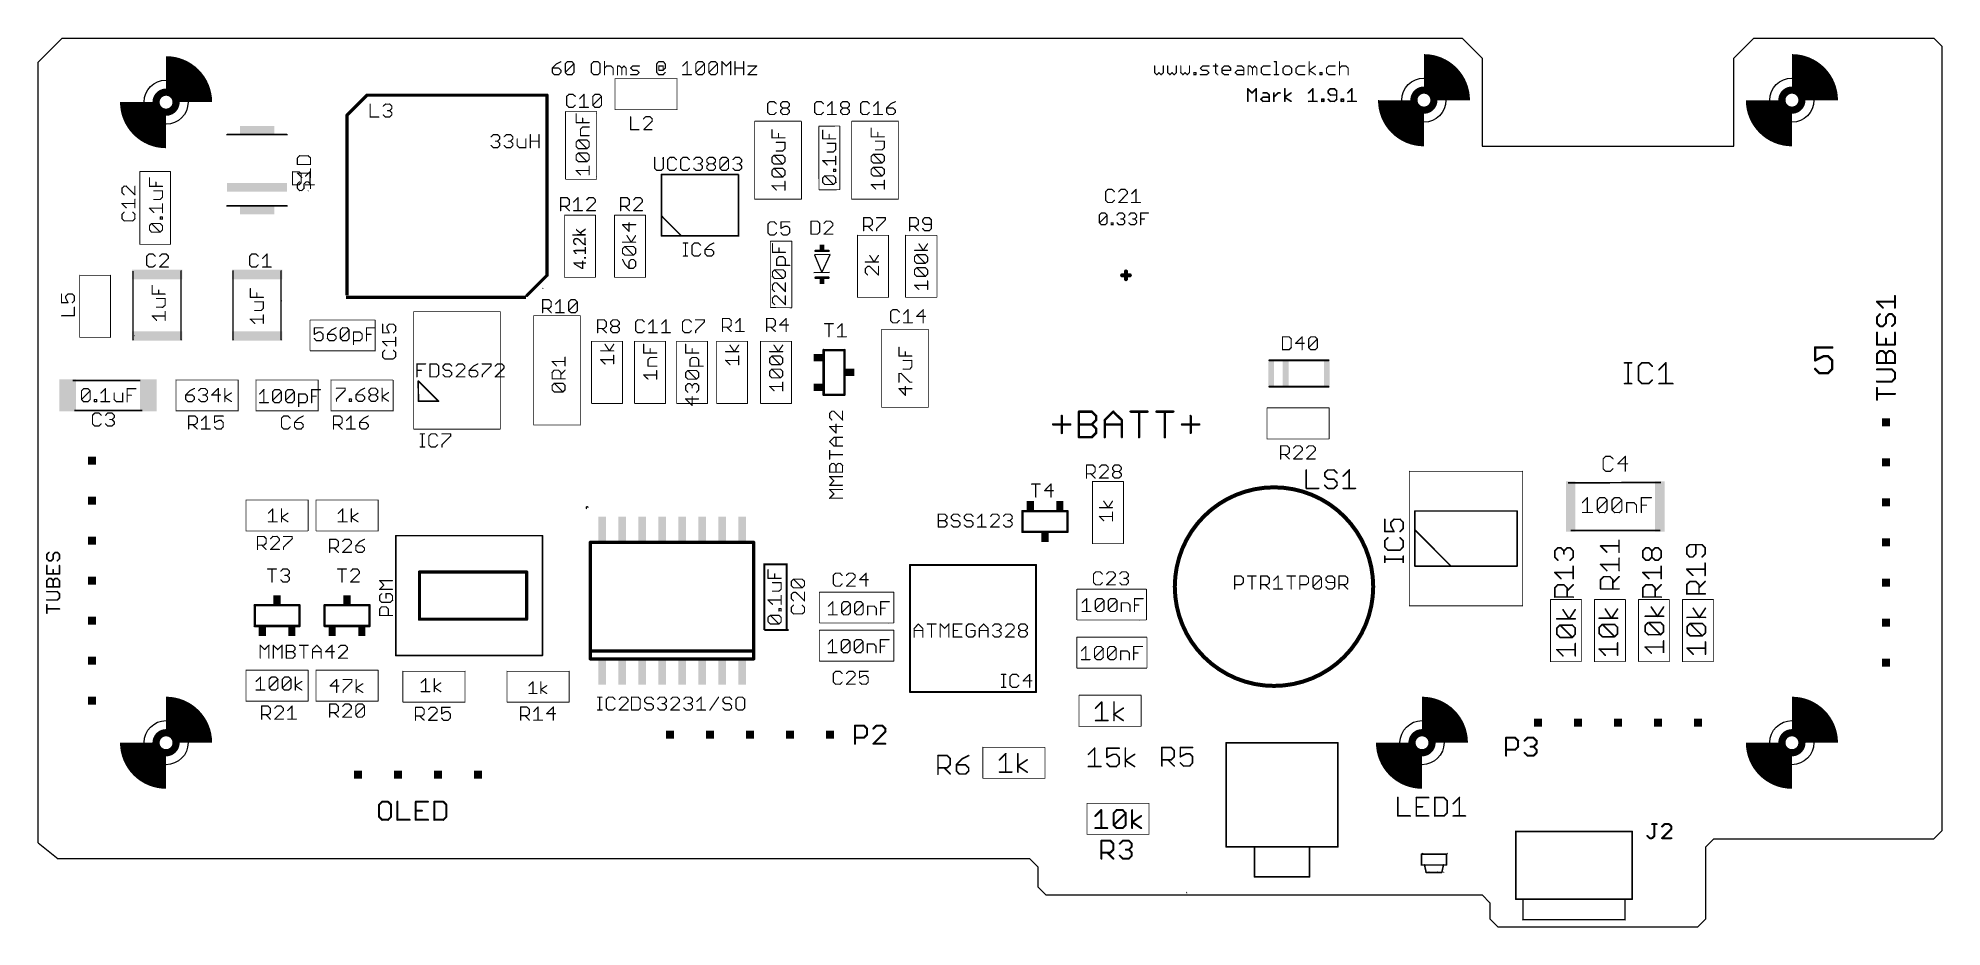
# Model space of a CAD drawing. Extents: x 2 to 123, y -4 to 52.
import ezdxf

# ---------------------------------------------------------------- set-up
doc = ezdxf.new("R2010")
doc.units = 0
doc.header["$MEASUREMENT"] = 0
doc.layers.get('0').update_dxf_attribs({"linetype": 'CONTINUOUS'})
for name, color, linetype in [('20', 53, 'CONTINUOUS'), ('25', 253, 'CONTINUOUS'), ('27', 253, 'CONTINUOUS'), ('39', 12, 'CONTINUOUS'), ('51', 253, 'CONTINUOUS')]:
    doc.layers.add(name, color=color, linetype=linetype)

msp = doc.modelspace()

# ---------------------------------------------------------------- texts
at = {"linetype": 'Continuous', "insert": (36.04, 37.38), "char_height": 0.8, "attachment_point": 1, "rotation": 90.8}
msp.add_mtext_dynamic_manual_height_columns('4.12k', width=2.6813, gutter_width=1, heights=[0], dxfattribs=at)

# ---------------------------------------------------------------- blocks, each defined once
blk = doc.blocks.new('RECT')
blk.add_solid([(-0.5, -0.5), (0.5, -0.5), (-0.5, 0.5), (0.5, 0.5)])

# ---------------------------------------------------------------- linework, layer by layer
at = {"linetype": 'Continuous'}
for p, q in [((52.33, 38.35), (51.33, 38.32)), ((51.33, 38.32), (51.81, 37.2)), ((51.81, 37.2), (52.33, 38.35)), ((51.3, 37.2), (52.3, 37.21))]:
    msp.add_line(p, q, dxfattribs=at)
at = {"layer": '20'}
for p, q in [((3.56, 52.07), (2.03, 50.55)), ((3.56, 52.07), (92.46, 52.07)), ((92.46, 52.07), (93.73, 50.8)), ((109.73, 50.8), (111, 52.07)), ((111, 52.07), (122.43, 52.07)), ((122.43, 52.07), (122.94, 51.56)), ((93.73, 50.8), (93.73, 45.21)), ((109.73, 45.21), (109.73, 50.8)), ((122.94, 51.56), (122.94, 1.78)), ((2.03, 1.02), (2.03, 50.55)), ((93.73, 45.21), (109.73, 45.21)), ((107.95, 0.76), (108.46, 1.27)), ((108.46, 1.27), (122.43, 1.27)), ((122.43, 1.27), (122.94, 1.78)), ((2.03, 1.02), (3.3, 0)), ((65.02, 0), (3.3, 0)), ((65.02, 0), (65.53, -0.51)), ((107.95, -3.81), (107.95, 0.76)), ((65.53, -0.51), (65.53, -1.78)), ((65.53, -1.78), (66.04, -2.29)), ((66.04, -2.29), (93.73, -2.29)), ((93.73, -2.29), (94.23, -2.79)), ((94.23, -2.79), (94.23, -3.81)), ((94.23, -3.81), (94.74, -4.32)), ((94.74, -4.32), (107.44, -4.32)), ((107.44, -4.32), (107.95, -3.81))]:
    msp.add_line(p, q, dxfattribs=at)
for centre in [(10.16, 48.01), (90.04, 48.13), (113.41, 48.13), (10.16, 7.37), (89.92, 7.37), (113.41, 7.37)]:
    msp.add_circle(centre, 1.4, dxfattribs=at)
at = {"layer": '25'}
for points, const_width in [([(72.94, 50.3), (72.94, 49.88)], 0.0762), ([(72.94, 49.88), (73.08, 49.75)], 0.0762), ([(73.08, 49.75), (73.22, 49.88)], 0.0762), ([(73.22, 49.88), (73.35, 49.75)], 0.0762), ([(73.35, 49.75), (73.49, 49.88)], 0.0762), ([(73.49, 49.88), (73.49, 50.3)], 0.0762), ([(73.77, 50.3), (73.77, 49.88)], 0.0762), ([(73.77, 49.88), (73.91, 49.75)], 0.0762), ([(73.91, 49.75), (74.04, 49.88)], 0.0762), ([(74.04, 49.88), (74.18, 49.75)], 0.0762), ([(74.18, 49.75), (74.32, 49.88)], 0.0762), ([(74.32, 49.88), (74.32, 50.3)], 0.0762), ([(74.6, 50.3), (74.6, 49.88)], 0.0762), ([(74.6, 49.88), (74.74, 49.75)], 0.0762), ([(74.74, 49.75), (74.87, 49.88)], 0.0762), ([(74.87, 49.88), (75.01, 49.75)], 0.0762), ([(75.01, 49.75), (75.15, 49.88)], 0.0762), ([(75.15, 49.88), (75.15, 50.3)], 0.0762), ([(75.43, 49.75), (75.43, 49.88)], 0.0762), ([(75.43, 49.88), (75.56, 49.88)], 0.0762), ([(75.56, 49.75), (75.43, 49.75)], 0.0762), ([(75.56, 49.88), (75.56, 49.75)], 0.0762), ([(75.84, 50.16), (75.98, 50.3)], 0.0762), ([(75.98, 50.02), (75.84, 50.16)], 0.0762), ([(75.84, 49.75), (76.25, 49.75)], 0.0762), ([(75.98, 50.3), (76.39, 50.3)], 0.0762), ([(76.25, 50.02), (75.98, 50.02)], 0.0762), ([(76.39, 49.88), (76.25, 50.02)], 0.0762), ([(76.25, 49.75), (76.39, 49.88)], 0.0762), ([(76.67, 50.3), (76.94, 50.3)], 0.0762), ([(76.81, 50.43), (76.81, 49.88)], 0.0762), ([(76.81, 49.88), (76.94, 49.75)], 0.0762), ([(77.22, 50.16), (77.36, 50.3)], 0.0762), ([(77.22, 49.88), (77.22, 50.16)], 0.0762), ([(77.77, 50.02), (77.22, 50.02)], 0.0762), ([(77.36, 49.75), (77.22, 49.88)], 0.0762), ([(77.36, 50.3), (77.63, 50.3)], 0.0762), ([(77.63, 49.75), (77.36, 49.75)], 0.0762), ([(77.63, 50.3), (77.77, 50.16)], 0.0762), ([(77.77, 50.16), (77.77, 50.02)], 0.0762), ([(78.05, 49.88), (78.19, 50.02)], 0.0762), ([(78.19, 49.75), (78.05, 49.88)], 0.0762), ([(78.19, 50.3), (78.46, 50.3)], 0.0762), ([(78.19, 50.02), (78.6, 50.02)], 0.0762), ([(78.6, 49.75), (78.19, 49.75)], 0.0762), ([(78.46, 50.3), (78.6, 50.16)], 0.0762), ([(78.6, 50.16), (78.6, 49.75)], 0.0762), ([(78.88, 49.75), (78.88, 50.3)], 0.0762), ([(78.88, 50.3), (79.02, 50.3)], 0.0762), ([(79.02, 50.3), (79.15, 50.16)], 0.0762), ([(79.15, 50.16), (79.29, 50.3)], 0.0762), ([(79.15, 50.16), (79.15, 49.75)], 0.0762), ([(79.29, 50.3), (79.43, 50.16)], 0.0762), ([(79.43, 50.16), (79.43, 49.75)], 0.0762), ([(79.85, 50.3), (79.71, 50.16)], 0.0762), ([(79.71, 50.16), (79.71, 49.88)], 0.0762), ([(79.71, 49.88), (79.85, 49.75)], 0.0762), ([(80.26, 50.3), (79.85, 50.3)], 0.0762), ([(79.85, 49.75), (80.26, 49.75)], 0.0762), ([(80.54, 50.57), (80.67, 50.57)], 0.0762), ([(80.54, 49.75), (80.81, 49.75)], 0.0762), ([(80.67, 50.57), (80.67, 49.75)], 0.0762), ([(81.23, 50.3), (81.09, 50.16)], 0.0762), ([(81.09, 50.16), (81.09, 49.88)], 0.0762), ([(81.09, 49.88), (81.23, 49.75)], 0.0762), ([(81.5, 50.3), (81.23, 50.3)], 0.0762), ([(81.23, 49.75), (81.5, 49.75)], 0.0762), ([(81.64, 50.16), (81.5, 50.3)], 0.0762), ([(81.5, 49.75), (81.64, 49.88)], 0.0762), ([(81.64, 49.88), (81.64, 50.16)], 0.0762), ([(82.06, 50.3), (81.92, 50.16)], 0.0762), ([(81.92, 50.16), (81.92, 49.88)], 0.0762), ([(81.92, 49.88), (82.06, 49.75)], 0.0762), ([(82.47, 50.3), (82.06, 50.3)], 0.0762), ([(82.06, 49.75), (82.47, 49.75)], 0.0762), ([(82.75, 49.75), (82.75, 50.57)], 0.0762), ([(82.75, 50.02), (83.16, 50.3)], 0.0762), ([(83.16, 49.75), (82.75, 50.02)], 0.0762), ([(83.44, 49.75), (83.44, 49.88)], 0.0762), ([(83.44, 49.88), (83.57, 49.88)], 0.0762), ([(83.57, 49.75), (83.44, 49.75)], 0.0762), ([(83.57, 49.88), (83.57, 49.75)], 0.0762), ([(83.99, 50.3), (83.85, 50.16)], 0.0762), ([(83.85, 50.16), (83.85, 49.88)], 0.0762), ([(83.85, 49.88), (83.99, 49.75)], 0.0762), ([(84.4, 50.3), (83.99, 50.3)], 0.0762), ([(83.99, 49.75), (84.4, 49.75)], 0.0762), ([(84.68, 50.57), (84.68, 49.75)], 0.0762), ([(84.68, 50.16), (84.82, 50.3)], 0.0762), ([(84.82, 50.3), (85.09, 50.3)], 0.0762), ([(85.09, 50.3), (85.23, 50.16)], 0.0762), ([(85.23, 50.16), (85.23, 49.75)], 0.0762), ([(35.74, 48.5), (35.6, 48.37)], 0.0762), ([(35.6, 48.37), (35.6, 47.82)], 0.0762), ([(36.01, 48.5), (35.74, 48.5)], 0.0762), ([(36.15, 48.37), (36.01, 48.5)], 0.0762), ([(36.43, 48.23), (36.7, 48.5)], 0.0762), ([(36.7, 48.5), (36.7, 47.68)], 0.0762), ([(37.26, 48.37), (37.39, 48.5)], 0.0762), ([(37.26, 47.82), (37.26, 48.37)], 0.0762), ([(37.26, 47.82), (37.81, 48.37)], 0.0762), ([(37.39, 48.5), (37.67, 48.5)], 0.0762), ([(37.67, 48.5), (37.81, 48.37)], 0.0762), ([(37.81, 48.37), (37.81, 47.82)], 0.0762), ([(78.85, 48.06), (78.85, 48.86)], 0.102), ([(78.85, 48.86), (79.12, 48.59)], 0.102), ([(79.12, 48.59), (79.39, 48.86)], 0.102), ([(79.39, 48.86), (79.39, 48.06)], 0.102), ([(79.68, 48.19), (79.82, 48.32)], 0.102), ([(79.82, 48.59), (80.08, 48.59)], 0.102), ([(79.82, 48.32), (80.22, 48.32)], 0.102), ([(80.08, 48.59), (80.22, 48.46)], 0.102), ([(80.22, 48.46), (80.22, 48.06)], 0.102), ([(80.51, 48.06), (80.51, 48.59)], 0.102), ([(80.51, 48.32), (80.78, 48.59)], 0.102), ([(80.78, 48.59), (80.91, 48.59)], 0.102), ([(81.2, 48.06), (81.2, 48.86)], 0.102), ([(81.2, 48.32), (81.6, 48.59)], 0.102), ([(81.6, 48.06), (81.2, 48.32)], 0.102), ([(82.72, 48.59), (82.99, 48.86)], 0.102), ([(82.99, 48.86), (82.99, 48.06)], 0.102), ([(84.1, 48.86), (83.96, 48.72)], 0.102), ([(83.96, 48.72), (83.96, 48.59)], 0.102), ([(83.96, 48.59), (84.1, 48.46)], 0.102), ([(84.36, 48.86), (84.1, 48.86)], 0.102), ([(84.1, 48.46), (84.5, 48.46)], 0.102), ([(84.5, 48.72), (84.36, 48.86)], 0.102), ([(84.5, 48.19), (84.5, 48.72)], 0.102), ([(85.21, 48.59), (85.47, 48.86)], 0.102), ([(85.47, 48.86), (85.47, 48.06)], 0.102), ([(23.12, 47.88), (23.12, 47.06)], 0.0762), ([(23.95, 47.75), (24.09, 47.88)], 0.0762), ([(24.09, 47.06), (23.95, 47.2)], 0.0762), ([(24.09, 47.88), (24.36, 47.88)], 0.0762), ([(24.36, 47.47), (24.23, 47.47)], 0.0762), ([(24.36, 47.88), (24.5, 47.75)], 0.0762), ([(24.5, 47.61), (24.36, 47.47)], 0.0762), ([(24.36, 47.47), (24.5, 47.33)], 0.0762), ([(24.5, 47.2), (24.36, 47.06)], 0.0762), ([(24.5, 47.75), (24.5, 47.61)], 0.0762), ([(24.5, 47.33), (24.5, 47.2)], 0.0762), ([(35.6, 47.82), (35.74, 47.68)], 0.0762), ([(35.74, 47.68), (36.01, 47.68)], 0.0762), ([(36.01, 47.68), (36.15, 47.82)], 0.0762), ([(36.43, 47.68), (36.98, 47.68)], 0.0762), ([(37.39, 47.68), (37.26, 47.82)], 0.0762), ([(37.67, 47.68), (37.39, 47.68)], 0.0762), ([(37.81, 47.82), (37.67, 47.68)], 0.0762), ([(48.5, 48.04), (48.36, 47.91)], 0.0762), ([(48.36, 47.91), (48.36, 47.36)], 0.0762), ([(48.36, 47.36), (48.5, 47.22)], 0.0762), ([(48.77, 48.04), (48.5, 48.04)], 0.0762), ([(48.5, 47.22), (48.77, 47.22)], 0.0762), ([(48.91, 47.91), (48.77, 48.04)], 0.0762), ([(48.77, 47.22), (48.91, 47.36)], 0.0762), ([(49.19, 47.91), (49.33, 48.04)], 0.0762), ([(49.19, 47.77), (49.19, 47.91)], 0.0762), ([(49.33, 47.63), (49.19, 47.77)], 0.0762), ([(49.19, 47.49), (49.33, 47.63)], 0.0762), ([(49.19, 47.36), (49.19, 47.49)], 0.0762), ([(49.33, 47.22), (49.19, 47.36)], 0.0762), ([(49.33, 48.04), (49.6, 48.04)], 0.0762), ([(49.33, 47.63), (49.6, 47.63)], 0.0762), ([(49.6, 47.22), (49.33, 47.22)], 0.0762), ([(49.6, 48.04), (49.74, 47.91)], 0.0762), ([(49.74, 47.77), (49.6, 47.63)], 0.0762), ([(49.6, 47.63), (49.74, 47.49)], 0.0762), ([(49.74, 47.36), (49.6, 47.22)], 0.0762), ([(49.74, 47.91), (49.74, 47.77)], 0.0762), ([(49.74, 47.49), (49.74, 47.36)], 0.0762), ([(51.48, 48.04), (51.35, 47.91)], 0.0762), ([(51.35, 47.91), (51.35, 47.36)], 0.0762), ([(51.35, 47.36), (51.48, 47.22)], 0.0762), ([(51.76, 48.04), (51.48, 48.04)], 0.0762), ([(51.48, 47.22), (51.76, 47.22)], 0.0762), ([(51.9, 47.91), (51.76, 48.04)], 0.0762), ([(51.76, 47.22), (51.9, 47.36)], 0.0762), ([(52.17, 47.77), (52.45, 48.04)], 0.0762), ([(52.17, 47.22), (52.72, 47.22)], 0.0762), ([(52.45, 48.04), (52.45, 47.22)], 0.0762), ([(53, 47.91), (53.14, 48.04)], 0.0762), ([(53, 47.77), (53, 47.91)], 0.0762), ([(53.14, 47.63), (53, 47.77)], 0.0762), ([(53, 47.49), (53.14, 47.63)], 0.0762), ([(53, 47.36), (53, 47.49)], 0.0762), ([(53.14, 47.22), (53, 47.36)], 0.0762), ([(53.14, 48.04), (53.42, 48.04)], 0.0762), ([(53.14, 47.63), (53.42, 47.63)], 0.0762), ([(53.42, 47.22), (53.14, 47.22)], 0.0762), ([(53.42, 48.04), (53.55, 47.91)], 0.0762), ([(53.55, 47.77), (53.42, 47.63)], 0.0762), ([(53.42, 47.63), (53.55, 47.49)], 0.0762), ([(53.55, 47.36), (53.42, 47.22)], 0.0762), ([(53.55, 47.91), (53.55, 47.77)], 0.0762), ([(53.55, 47.49), (53.55, 47.36)], 0.0762), ([(54.4, 48.04), (54.27, 47.91)], 0.0762), ([(54.27, 47.91), (54.27, 47.36)], 0.0762), ([(54.27, 47.36), (54.4, 47.22)], 0.0762), ([(54.68, 48.04), (54.4, 48.04)], 0.0762), ([(54.4, 47.22), (54.68, 47.22)], 0.0762), ([(54.82, 47.91), (54.68, 48.04)], 0.0762), ([(54.68, 47.22), (54.82, 47.36)], 0.0762), ([(55.1, 47.77), (55.37, 48.04)], 0.0762), ([(55.1, 47.22), (55.65, 47.22)], 0.0762), ([(55.37, 48.04), (55.37, 47.22)], 0.0762), ([(56.2, 47.91), (55.92, 47.63)], 0.0762), ([(55.92, 47.63), (55.92, 47.36)], 0.0762), ([(56.34, 47.63), (55.92, 47.63)], 0.0762), ([(55.92, 47.36), (56.06, 47.22)], 0.0762), ([(56.06, 47.22), (56.34, 47.22)], 0.0762), ([(56.47, 48.04), (56.2, 47.91)], 0.0762), ([(56.47, 47.49), (56.34, 47.63)], 0.0762), ([(56.34, 47.22), (56.47, 47.36)], 0.0762), ([(56.47, 47.36), (56.47, 47.49)], 0.0762), ([(79.82, 48.06), (79.68, 48.19)], 0.102), ([(80.22, 48.06), (79.82, 48.06)], 0.102), ([(82.72, 48.06), (83.25, 48.06)], 0.102), ([(83.55, 48.06), (83.55, 48.19)], 0.102), ([(83.55, 48.19), (83.68, 48.19)], 0.102), ([(83.68, 48.06), (83.55, 48.06)], 0.102), ([(83.68, 48.19), (83.68, 48.06)], 0.102), ([(83.96, 48.19), (84.1, 48.06)], 0.102), ([(84.1, 48.06), (84.36, 48.06)], 0.102), ([(84.36, 48.06), (84.5, 48.19)], 0.102), ([(84.79, 48.06), (84.79, 48.19)], 0.102), ([(84.79, 48.19), (84.93, 48.19)], 0.102), ([(84.93, 48.06), (84.79, 48.06)], 0.102), ([(84.93, 48.19), (84.93, 48.06)], 0.102), ([(85.21, 48.06), (85.74, 48.06)], 0.102), ([(23.12, 47.06), (23.67, 47.06)], 0.0762), ([(24.36, 47.06), (24.09, 47.06)], 0.0762), ([(39.66, 47.08), (39.66, 46.26)], 0.0762), ([(39.66, 46.26), (40.21, 46.26)], 0.0762), ([(40.62, 47.08), (40.48, 46.94)], 0.0762), ([(40.48, 46.26), (41.03, 46.8)], 0.0762), ([(41.03, 46.26), (40.48, 46.26)], 0.0762), ([(40.9, 47.08), (40.62, 47.08)], 0.0762), ([(41.03, 46.94), (40.9, 47.08)], 0.0762), ([(41.03, 46.8), (41.03, 46.94)], 0.0762), ([(18.19, 43.59), (18.19, 42.76)], 0.0762), ([(18.6, 43.59), (18.19, 43.59)], 0.0762), ([(18.74, 43.45), (18.6, 43.59)], 0.0762), ([(19.02, 43.31), (19.3, 43.59)], 0.0762), ([(19.3, 43.59), (19.3, 42.76)], 0.0762), ([(7.5, 42.68), (7.36, 42.55)], 0.0762), ([(7.36, 42.55), (7.36, 42.27)], 0.0762), ([(7.63, 42.68), (7.5, 42.68)], 0.0762), ([(8.18, 42.13), (7.63, 42.68)], 0.0762), ([(8.18, 42.68), (8.18, 42.13)], 0.0762), ([(18.19, 42.76), (18.6, 42.76)], 0.0762), ([(18.6, 42.76), (18.74, 42.9)], 0.0762), ([(18.74, 42.9), (18.74, 43.45)], 0.0762), ([(19.02, 42.76), (19.57, 42.76)], 0.0762), ([(69.96, 42.47), (69.83, 42.33)], 0.0762), ([(69.83, 42.33), (69.83, 41.78)], 0.0762), ([(70.24, 42.47), (69.96, 42.47)], 0.0762), ([(70.38, 42.33), (70.24, 42.47)], 0.0762), ([(70.79, 42.47), (70.66, 42.33)], 0.0762), ([(71.07, 42.47), (70.79, 42.47)], 0.0762), ([(71.2, 42.33), (71.07, 42.47)], 0.0762), ([(71.2, 42.19), (71.2, 42.33)], 0.0762), ([(71.48, 42.19), (71.76, 42.47)], 0.0762), ([(71.76, 42.47), (71.76, 41.64)], 0.0762), ([(7.36, 42.27), (7.5, 42.13)], 0.0762), ([(7.63, 41.3), (7.36, 41.58)], 0.0762), ([(7.36, 41.58), (8.18, 41.58)], 0.0762), ([(8.18, 41.3), (8.18, 41.85)], 0.0762), ([(35.22, 41.12), (35.22, 41.95)], 0.0762), ([(35.22, 41.95), (35.63, 41.95)], 0.0762), ([(35.63, 41.4), (35.22, 41.4)], 0.0762), ([(35.49, 41.4), (35.77, 41.12)], 0.0762), ([(35.63, 41.95), (35.77, 41.81)], 0.0762), ([(35.77, 41.53), (35.63, 41.4)], 0.0762), ([(35.77, 41.81), (35.77, 41.53)], 0.0762), ([(36.05, 41.67), (36.32, 41.95)], 0.0762), ([(36.05, 41.12), (36.6, 41.12)], 0.0762), ([(36.32, 41.95), (36.32, 41.12)], 0.0762), ([(37.01, 41.95), (36.87, 41.81)], 0.0762), ([(36.87, 41.12), (37.42, 41.67)], 0.0762), ([(37.42, 41.12), (36.87, 41.12)], 0.0762), ([(37.29, 41.95), (37.01, 41.95)], 0.0762), ([(37.42, 41.81), (37.29, 41.95)], 0.0762), ([(37.42, 41.67), (37.42, 41.81)], 0.0762), ([(39.03, 41.12), (39.03, 41.95)], 0.0762), ([(39.03, 41.95), (39.44, 41.95)], 0.0762), ([(39.44, 41.4), (39.03, 41.4)], 0.0762), ([(39.3, 41.4), (39.58, 41.12)], 0.0762), ([(39.44, 41.95), (39.58, 41.81)], 0.0762), ([(39.58, 41.53), (39.44, 41.4)], 0.0762), ([(39.58, 41.81), (39.58, 41.53)], 0.0762), ([(39.99, 41.95), (39.86, 41.81)], 0.0762), ([(39.86, 41.12), (40.41, 41.67)], 0.0762), ([(40.41, 41.12), (39.86, 41.12)], 0.0762), ([(40.27, 41.95), (39.99, 41.95)], 0.0762), ([(40.41, 41.81), (40.27, 41.95)], 0.0762), ([(40.41, 41.67), (40.41, 41.81)], 0.0762), ([(69.83, 41.78), (69.96, 41.64)], 0.0762), ([(69.96, 41.64), (70.24, 41.64)], 0.0762), ([(70.24, 41.64), (70.38, 41.78)], 0.0762), ([(70.66, 41.64), (71.2, 42.19)], 0.0762), ([(71.2, 41.64), (70.66, 41.64)], 0.0762), ([(71.48, 41.64), (72.03, 41.64)], 0.0762), ([(7.5, 41.03), (7.36, 40.89)], 0.0762), ([(7.36, 40.89), (7.36, 40.61)], 0.0762), ([(7.36, 40.61), (7.5, 40.48)], 0.0762), ([(7.5, 40.48), (8.05, 40.48)], 0.0762), ([(8.18, 40.89), (8.05, 41.03)], 0.0762), ([(8.05, 40.48), (8.18, 40.61)], 0.0762), ([(8.18, 40.61), (8.18, 40.89)], 0.0762), ([(48.52, 40.41), (48.38, 40.27)], 0.0762), ([(48.38, 40.27), (48.38, 39.72)], 0.0762), ([(48.79, 40.41), (48.52, 40.41)], 0.0762), ([(48.93, 40.27), (48.79, 40.41)], 0.0762), ([(49.76, 40.41), (49.21, 40.41)], 0.0762), ([(49.21, 40.41), (49.21, 40)], 0.0762), ([(49.21, 40), (49.48, 40.13)], 0.0762), ([(49.48, 40.13), (49.62, 40.13)], 0.0762), ([(49.62, 40.13), (49.76, 40)], 0.0762), ([(49.76, 40), (49.76, 39.72)], 0.0762), ([(51.12, 40.46), (51.12, 39.63)], 0.0762), ([(51.53, 40.46), (51.12, 40.46)], 0.0762), ([(51.67, 40.32), (51.53, 40.46)], 0.0762), ([(51.67, 39.77), (51.67, 40.32)], 0.0762), ([(52.08, 40.46), (51.95, 40.32)], 0.0762), ([(51.95, 39.63), (52.5, 40.18)], 0.0762), ([(52.36, 40.46), (52.08, 40.46)], 0.0762), ([(52.5, 40.32), (52.36, 40.46)], 0.0762), ([(52.5, 40.18), (52.5, 40.32)], 0.0762), ([(54.46, 39.85), (54.46, 40.68)], 0.0762), ([(54.46, 40.68), (54.87, 40.68)], 0.0762), ([(54.87, 40.13), (54.46, 40.13)], 0.0762), ([(54.73, 40.13), (55.01, 39.85)], 0.0762), ([(54.87, 40.68), (55.01, 40.54)], 0.0762), ([(55.01, 40.26), (54.87, 40.13)], 0.0762), ([(55.01, 40.54), (55.01, 40.26)], 0.0762), ([(55.29, 40.68), (55.84, 40.68)], 0.0762), ([(55.84, 40.54), (55.29, 39.99)], 0.0762), ([(55.29, 39.99), (55.29, 39.85)], 0.0762), ([(55.84, 40.68), (55.84, 40.54)], 0.0762), ([(57.38, 39.85), (57.38, 40.68)], 0.0762), ([(57.38, 40.68), (57.79, 40.68)], 0.0762), ([(57.79, 40.13), (57.38, 40.13)], 0.0762), ([(57.65, 40.13), (57.93, 39.85)], 0.0762), ([(57.79, 40.68), (57.93, 40.54)], 0.0762), ([(57.93, 40.26), (57.79, 40.13)], 0.0762), ([(57.93, 40.54), (57.93, 40.26)], 0.0762), ([(58.34, 40.68), (58.21, 40.54)], 0.0762), ([(58.21, 40.54), (58.21, 40.4)], 0.0762), ([(58.21, 40.4), (58.34, 40.26)], 0.0762), ([(58.21, 39.99), (58.34, 39.85)], 0.0762), ([(58.62, 40.68), (58.34, 40.68)], 0.0762), ([(58.34, 40.26), (58.76, 40.26)], 0.0762), ([(58.76, 40.54), (58.62, 40.68)], 0.0762), ([(58.62, 39.85), (58.76, 39.99)], 0.0762), ([(58.76, 39.99), (58.76, 40.54)], 0.0762), ([(43.01, 39.07), (43.28, 39.07)], 0.0762), ([(43.15, 38.24), (43.15, 39.07)], 0.0762), ([(43.7, 39.07), (43.56, 38.93)], 0.0762), ([(43.56, 38.93), (43.56, 38.38)], 0.0762), ([(43.97, 39.07), (43.7, 39.07)], 0.0762), ([(44.11, 38.93), (43.97, 39.07)], 0.0762), ([(44.66, 38.93), (44.39, 38.66)], 0.0762), ([(44.39, 38.66), (44.39, 38.38)], 0.0762), ([(44.8, 38.66), (44.39, 38.66)], 0.0762), ([(44.94, 39.07), (44.66, 38.93)], 0.0762), ([(44.94, 38.52), (44.8, 38.66)], 0.0762), ([(48.38, 39.72), (48.52, 39.58)], 0.0762), ([(48.52, 39.58), (48.79, 39.58)], 0.0762), ([(48.79, 39.58), (48.93, 39.72)], 0.0762), ([(49.34, 39.58), (49.21, 39.72)], 0.0762), ([(49.62, 39.58), (49.34, 39.58)], 0.0762), ([(49.76, 39.72), (49.62, 39.58)], 0.0762), ([(51.12, 39.63), (51.53, 39.63)], 0.0762), ([(51.53, 39.63), (51.67, 39.77)], 0.0762), ([(52.5, 39.63), (51.95, 39.63)], 0.0762), ([(58.34, 39.85), (58.62, 39.85)], 0.0762), ([(9.07, 38.37), (8.93, 38.23)], 0.0762), ([(8.93, 38.23), (8.93, 37.68)], 0.0762), ([(8.93, 37.68), (9.07, 37.55)], 0.0762), ([(9.34, 38.37), (9.07, 38.37)], 0.0762), ([(9.07, 37.55), (9.34, 37.55)], 0.0762), ([(9.48, 38.23), (9.34, 38.37)], 0.0762), ([(9.34, 37.55), (9.48, 37.68)], 0.0762), ([(9.89, 38.37), (9.76, 38.23)], 0.0762), ([(9.76, 37.55), (10.31, 38.1)], 0.0762), ([(10.31, 37.55), (9.76, 37.55)], 0.0762), ([(10.17, 38.37), (9.89, 38.37)], 0.0762), ([(10.31, 38.23), (10.17, 38.37)], 0.0762), ([(10.31, 38.1), (10.31, 38.23)], 0.0762), ([(15.6, 38.37), (15.47, 38.23)], 0.0762), ([(15.47, 38.23), (15.47, 37.68)], 0.0762), ([(15.47, 37.68), (15.6, 37.55)], 0.0762), ([(15.88, 38.37), (15.6, 38.37)], 0.0762), ([(15.6, 37.55), (15.88, 37.55)], 0.0762), ([(16.01, 38.23), (15.88, 38.37)], 0.0762), ([(15.88, 37.55), (16.01, 37.68)], 0.0762), ([(16.29, 38.1), (16.57, 38.37)], 0.0762), ([(16.29, 37.55), (16.84, 37.55)], 0.0762), ([(16.57, 38.37), (16.57, 37.55)], 0.0762), ([(43.01, 38.24), (43.28, 38.24)], 0.0762), ([(43.56, 38.38), (43.7, 38.24)], 0.0762), ([(43.7, 38.24), (43.97, 38.24)], 0.0762), ([(43.97, 38.24), (44.11, 38.38)], 0.0762), ([(44.39, 38.38), (44.53, 38.24)], 0.0762), ([(44.53, 38.24), (44.8, 38.24)], 0.0762), ([(44.8, 38.24), (44.94, 38.38)], 0.0762), ([(44.94, 38.38), (44.94, 38.52)], 0.0762), ([(3.52, 35.83), (3.52, 35.28)], 0.0762), ([(3.52, 35.28), (3.93, 35.28)], 0.0762), ([(3.79, 35.7), (3.93, 35.83)], 0.0762), ([(3.79, 35.56), (3.79, 35.7)], 0.0762), ([(3.93, 35.28), (3.79, 35.56)], 0.0762), ([(3.93, 35.83), (4.21, 35.83)], 0.0762), ([(4.21, 35.83), (4.34, 35.7)], 0.0762), ([(4.34, 35.42), (4.21, 35.28)], 0.0762), ([(4.34, 35.7), (4.34, 35.42)], 0.0762), ([(34.07, 34.65), (34.07, 35.47)], 0.0762), ([(34.07, 35.47), (34.49, 35.47)], 0.0762), ([(34.49, 35.47), (34.62, 35.33)], 0.0762), ([(34.62, 35.06), (34.49, 34.92)], 0.0762), ([(34.62, 35.33), (34.62, 35.06)], 0.0762), ([(34.9, 35.2), (35.18, 35.47)], 0.0762), ([(35.18, 35.47), (35.18, 34.65)], 0.0762), ([(35.73, 35.33), (35.87, 35.47)], 0.0762), ([(35.73, 34.78), (35.73, 35.33)], 0.0762), ([(35.73, 34.78), (36.28, 35.33)], 0.0762), ([(35.87, 35.47), (36.14, 35.47)], 0.0762), ([(36.14, 35.47), (36.28, 35.33)], 0.0762), ([(36.28, 35.33), (36.28, 34.78)], 0.0762), ([(119.19, 34.96), (118.81, 35.34)], 0.127), ([(118.81, 35.34), (119.95, 35.34)], 0.127), ([(119.95, 34.96), (119.95, 35.72)], 0.127), ([(3.52, 34.46), (4.34, 34.46)], 0.0762), ([(4.34, 34.46), (4.34, 35)], 0.0762), ([(23.91, 33.92), (23.91, 33.37)], 0.0762), ([(24.19, 33.78), (24.33, 33.92)], 0.0762), ([(24.33, 33.92), (24.6, 33.92)], 0.0762), ([(24.6, 33.92), (24.74, 33.78)], 0.0762), ([(34.49, 34.92), (34.07, 34.92)], 0.0762), ([(34.35, 34.92), (34.62, 34.65)], 0.0762), ([(34.9, 34.65), (35.45, 34.65)], 0.0762), ([(35.87, 34.65), (35.73, 34.78)], 0.0762), ([(36.14, 34.65), (35.87, 34.65)], 0.0762), ([(36.28, 34.78), (36.14, 34.65)], 0.0762), ([(37.57, 33.38), (37.57, 34.2)], 0.0762), ([(37.57, 34.2), (37.98, 34.2)], 0.0762), ([(37.98, 34.2), (38.12, 34.06)], 0.0762), ([(38.12, 34.06), (38.12, 33.79)], 0.0762), ([(38.4, 34.06), (38.53, 34.2)], 0.0762), ([(38.4, 33.93), (38.4, 34.06)], 0.0762), ([(38.53, 33.79), (38.4, 33.93)], 0.0762), ([(38.53, 34.2), (38.81, 34.2)], 0.0762), ([(38.81, 34.2), (38.94, 34.06)], 0.0762), ([(38.94, 33.93), (38.81, 33.79)], 0.0762), ([(38.94, 34.06), (38.94, 33.93)], 0.0762), ([(40.12, 34.2), (39.98, 34.06)], 0.0762), ([(39.98, 34.06), (39.98, 33.51)], 0.0762), ([(40.39, 34.2), (40.12, 34.2)], 0.0762), ([(40.53, 34.06), (40.39, 34.2)], 0.0762), ([(40.81, 33.93), (41.08, 34.2)], 0.0762), ([(41.08, 34.2), (41.08, 33.38)], 0.0762), ([(41.64, 33.93), (41.91, 34.2)], 0.0762), ([(41.91, 34.2), (41.91, 33.38)], 0.0762), ([(43.1, 34.2), (42.96, 34.06)], 0.0762), ([(42.96, 34.06), (42.96, 33.51)], 0.0762), ([(43.38, 34.2), (43.1, 34.2)], 0.0762), ([(43.51, 34.06), (43.38, 34.2)], 0.0762), ([(43.79, 34.2), (44.34, 34.2)], 0.0762), ([(44.34, 34.06), (43.79, 33.51)], 0.0762), ([(44.34, 34.2), (44.34, 34.06)], 0.0762), ([(45.5, 33.46), (45.5, 34.28)], 0.0762), ([(45.5, 34.28), (45.92, 34.28)], 0.0762), ([(45.92, 34.28), (46.05, 34.14)], 0.0762), ([(46.05, 33.87), (45.92, 33.73)], 0.0762), ([(46.05, 34.14), (46.05, 33.87)], 0.0762), ([(46.33, 34), (46.61, 34.28)], 0.0762), ([(46.61, 34.28), (46.61, 33.46)], 0.0762), ([(48.3, 33.46), (48.3, 34.28)], 0.0762), ([(48.3, 34.28), (48.71, 34.28)], 0.0762), ([(48.71, 34.28), (48.85, 34.14)], 0.0762), ([(48.85, 33.87), (48.71, 33.73)], 0.0762), ([(48.85, 34.14), (48.85, 33.87)], 0.0762), ([(49.54, 34.28), (49.13, 33.87)], 0.0762), ([(49.13, 33.87), (49.68, 33.87)], 0.0762), ([(49.54, 33.46), (49.54, 34.28)], 0.0762), ([(51.98, 33.95), (52.53, 33.95)], 0.0762), ([(52.26, 33.12), (52.26, 33.95)], 0.0762), ([(52.81, 33.67), (53.08, 33.95)], 0.0762), ([(53.08, 33.95), (53.08, 33.12)], 0.0762), ([(56.31, 34.84), (56.17, 34.7)], 0.0762), ([(56.17, 34.7), (56.17, 34.15)], 0.0762), ([(56.17, 34.15), (56.31, 34.01)], 0.0762), ([(56.58, 34.84), (56.31, 34.84)], 0.0762), ([(56.31, 34.01), (56.58, 34.01)], 0.0762), ([(56.72, 34.7), (56.58, 34.84)], 0.0762), ([(56.58, 34.01), (56.72, 34.15)], 0.0762), ([(57, 34.56), (57.28, 34.84)], 0.0762), ([(57, 34.01), (57.55, 34.01)], 0.0762), ([(57.28, 34.84), (57.28, 34.01)], 0.0762), ([(58.24, 34.84), (57.83, 34.42)], 0.0762), ([(57.83, 34.42), (58.38, 34.42)], 0.0762), ([(58.24, 34.01), (58.24, 34.84)], 0.0762), ([(119, 34.56), (118.81, 34.36)], 0.127), ([(118.81, 34.36), (118.81, 33.98)], 0.127), ([(118.81, 33.98), (119, 33.79)], 0.127), ([(119, 33.79), (119.19, 33.79)], 0.127), ([(119.19, 33.79), (119.38, 33.98)], 0.127), ([(119.38, 34.36), (119.57, 34.56)], 0.127), ([(119.38, 33.98), (119.38, 34.36)], 0.127), ([(119.57, 34.56), (119.76, 34.56)], 0.127), ([(119.76, 34.56), (119.95, 34.36)], 0.127), ([(119.95, 33.98), (119.76, 33.79)], 0.127), ([(119.95, 34.36), (119.95, 33.98)], 0.127), ([(23.91, 33.37), (24.33, 33.37)], 0.0762), ([(24.19, 32.54), (23.91, 32.82)], 0.0762), ([(23.91, 32.82), (24.74, 32.82)], 0.0762), ([(24.19, 33.65), (24.19, 33.78)], 0.0762), ([(24.33, 33.37), (24.19, 33.65)], 0.0762), ([(24.74, 33.51), (24.6, 33.37)], 0.0762), ([(24.74, 33.78), (24.74, 33.51)], 0.0762), ([(24.74, 32.54), (24.74, 33.09)], 0.0762), ([(37.98, 33.65), (37.57, 33.65)], 0.0762), ([(37.84, 33.65), (38.12, 33.38)], 0.0762), ([(38.12, 33.79), (37.98, 33.65)], 0.0762), ([(38.4, 33.65), (38.53, 33.79)], 0.0762), ([(38.4, 33.51), (38.4, 33.65)], 0.0762), ([(38.53, 33.38), (38.4, 33.51)], 0.0762), ([(38.53, 33.79), (38.81, 33.79)], 0.0762), ([(38.81, 33.38), (38.53, 33.38)], 0.0762), ([(38.81, 33.79), (38.94, 33.65)], 0.0762), ([(38.94, 33.51), (38.81, 33.38)], 0.0762), ([(38.94, 33.65), (38.94, 33.51)], 0.0762), ([(39.98, 33.51), (40.12, 33.38)], 0.0762), ([(40.12, 33.38), (40.39, 33.38)], 0.0762), ([(40.39, 33.38), (40.53, 33.51)], 0.0762), ([(40.81, 33.38), (41.36, 33.38)], 0.0762), ([(41.64, 33.38), (42.19, 33.38)], 0.0762), ([(42.96, 33.51), (43.1, 33.38)], 0.0762), ([(43.1, 33.38), (43.38, 33.38)], 0.0762), ([(43.38, 33.38), (43.51, 33.51)], 0.0762), ([(43.79, 33.51), (43.79, 33.38)], 0.0762), ([(45.92, 33.73), (45.5, 33.73)], 0.0762), ([(45.78, 33.73), (46.05, 33.46)], 0.0762), ([(46.33, 33.46), (46.88, 33.46)], 0.0762), ([(48.71, 33.73), (48.3, 33.73)], 0.0762), ([(48.57, 33.73), (48.85, 33.46)], 0.0762), ([(52.81, 33.12), (53.36, 33.12)], 0.0762), ([(81.06, 33.12), (81.06, 32.3)], 0.0762), ([(81.48, 33.12), (81.06, 33.12)], 0.0762), ([(81.61, 32.98), (81.48, 33.12)], 0.0762), ([(81.61, 32.43), (81.61, 32.98)], 0.0762), ([(82.31, 33.12), (81.89, 32.71)], 0.0762), ([(81.89, 32.71), (82.44, 32.71)], 0.0762), ([(82.31, 32.3), (82.31, 33.12)], 0.0762), ([(82.72, 32.98), (82.86, 33.12)], 0.0762), ([(82.72, 32.43), (82.72, 32.98)], 0.0762), ([(82.72, 32.43), (83.27, 32.98)], 0.0762), ([(82.86, 33.12), (83.13, 33.12)], 0.0762), ([(83.13, 33.12), (83.27, 32.98)], 0.0762), ([(83.27, 32.98), (83.27, 32.43)], 0.0762), ([(118.81, 33.39), (118.81, 32.62)], 0.127), ([(118.81, 32.62), (119.95, 32.62)], 0.127), ([(119.38, 32.62), (119.38, 33)], 0.127), ([(119.95, 32.62), (119.95, 33.39)], 0.127), ([(24.05, 32.26), (23.91, 32.13)], 0.0762), ([(23.91, 32.13), (23.91, 31.85)], 0.0762), ([(23.91, 31.85), (24.05, 31.71)], 0.0762), ([(24.05, 31.71), (24.6, 31.71)], 0.0762), ([(24.74, 32.13), (24.6, 32.26)], 0.0762), ([(24.6, 31.71), (24.74, 31.85)], 0.0762), ([(24.74, 31.85), (24.74, 32.13)], 0.0762), ([(81.06, 32.3), (81.48, 32.3)], 0.0762), ([(81.48, 32.3), (81.61, 32.43)], 0.0762), ([(82.86, 32.3), (82.72, 32.43)], 0.0762), ([(83.13, 32.3), (82.86, 32.3)], 0.0762), ([(83.27, 32.43), (83.13, 32.3)], 0.0762), ([(102.78, 31.47), (103.23, 31.47)], 0.102), ([(103.01, 30.15), (103.01, 31.47)], 0.102), ([(103.88, 31.47), (103.66, 31.25)], 0.102), ([(104.32, 31.47), (103.88, 31.47)], 0.102), ([(104.54, 31.25), (104.32, 31.47)], 0.102), ([(104.97, 31.03), (105.41, 31.47)], 0.102), ([(105.41, 31.47), (105.41, 30.15)], 0.102), ([(115.97, 32.44), (114.88, 32.44)], 0.152), ([(114.88, 32.44), (114.88, 31.62)], 0.152), ([(114.88, 31.62), (115.43, 31.89)], 0.152), ([(115.43, 31.89), (115.7, 31.89)], 0.152), ([(115.7, 31.89), (115.97, 31.62)], 0.152), ([(115.97, 31.62), (115.97, 31.08)], 0.152), ([(118.81, 32.03), (119, 32.22)], 0.127), ([(118.81, 31.45), (118.81, 32.03)], 0.127), ([(119.95, 31.45), (118.81, 31.45)], 0.127), ([(119, 32.22), (119.19, 32.22)], 0.127), ([(119.19, 32.22), (119.38, 32.03)], 0.127), ([(119.38, 32.03), (119.57, 32.22)], 0.127), ([(119.38, 31.45), (119.38, 32.03)], 0.127), ([(119.57, 32.22), (119.76, 32.22)], 0.127), ([(119.76, 32.22), (119.95, 32.03)], 0.127), ([(119.95, 32.03), (119.95, 31.45)], 0.127), ([(103.66, 31.25), (103.66, 30.37)], 0.102), ([(103.66, 30.37), (103.88, 30.15)], 0.102), ([(104.32, 30.15), (104.54, 30.37)], 0.102), ([(115.16, 30.81), (114.88, 31.08)], 0.152), ([(115.7, 30.81), (115.16, 30.81)], 0.152), ([(115.97, 31.08), (115.7, 30.81)], 0.152), ([(119.76, 31.05), (118.81, 31.05)], 0.127), ([(118.81, 30.28), (119.76, 30.28)], 0.127), ([(119.95, 30.86), (119.76, 31.05)], 0.127), ([(119.76, 30.28), (119.95, 30.48)], 0.127), ([(119.95, 30.48), (119.95, 30.86)], 0.127), ([(102.78, 30.15), (103.23, 30.15)], 0.102), ([(103.88, 30.15), (104.32, 30.15)], 0.102), ([(104.97, 30.15), (105.85, 30.15)], 0.102), ([(118.81, 29.12), (118.81, 29.88)], 0.127), ([(119.95, 29.5), (118.81, 29.5)], 0.127), ([(5.63, 28.28), (5.49, 28.14)], 0.0762), ([(5.49, 28.14), (5.49, 27.59)], 0.0762), ([(5.9, 28.28), (5.63, 28.28)], 0.0762), ([(6.04, 28.14), (5.9, 28.28)], 0.0762), ([(6.32, 28.14), (6.45, 28.28)], 0.0762), ([(6.45, 28.28), (6.73, 28.28)], 0.0762), ([(6.73, 27.87), (6.59, 27.87)], 0.0762), ([(6.73, 28.28), (6.87, 28.14)], 0.0762), ([(6.87, 28.01), (6.73, 27.87)], 0.0762), ([(6.73, 27.87), (6.87, 27.73)], 0.0762), ([(6.87, 28.14), (6.87, 28.01)], 0.0762), ([(11.59, 27.27), (11.59, 28.09)], 0.0762), ([(11.59, 28.09), (12, 28.09)], 0.0762), ([(12, 28.09), (12.14, 27.96)], 0.0762), ([(12.14, 27.96), (12.14, 27.68)], 0.0762), ([(12.41, 27.82), (12.69, 28.09)], 0.0762), ([(12.69, 28.09), (12.69, 27.27)], 0.0762), ([(13.79, 28.09), (13.24, 28.09)], 0.0762), ([(13.24, 28.09), (13.24, 27.68)], 0.0762), ([(13.24, 27.68), (13.52, 27.82)], 0.0762), ([(13.52, 27.82), (13.66, 27.82)], 0.0762), ([(13.66, 27.82), (13.79, 27.68)], 0.0762), ([(17.63, 28.09), (17.49, 27.96)], 0.0762), ([(17.49, 27.96), (17.49, 27.41)], 0.0762), ([(17.91, 28.09), (17.63, 28.09)], 0.0762), ([(18.04, 27.96), (17.91, 28.09)], 0.0762), ([(18.6, 27.96), (18.32, 27.68)], 0.0762), ([(18.87, 28.09), (18.6, 27.96)], 0.0762), ([(20.79, 27.27), (20.79, 28.09)], 0.0762), ([(20.79, 28.09), (21.21, 28.09)], 0.0762), ([(21.21, 28.09), (21.34, 27.96)], 0.0762), ([(21.34, 27.96), (21.34, 27.68)], 0.0762), ([(21.62, 27.82), (21.9, 28.09)], 0.0762), ([(21.9, 28.09), (21.9, 27.27)], 0.0762), ([(22.73, 27.96), (22.45, 27.68)], 0.0762), ([(23, 28.09), (22.73, 27.96)], 0.0762), ([(67.04, 28.1), (67.04, 27.02)], 0.152), ([(68.13, 26.75), (68.13, 28.37)], 0.152), ([(68.13, 28.37), (68.95, 28.37)], 0.152), ([(68.95, 28.37), (69.22, 28.1)], 0.152), ([(69.22, 27.83), (68.95, 27.56)], 0.152), ([(69.22, 28.1), (69.22, 27.83)], 0.152), ([(69.77, 27.83), (70.31, 28.37)], 0.152), ([(69.77, 26.75), (69.77, 27.83)], 0.152), ([(70.31, 28.37), (70.86, 27.83)], 0.152), ([(70.86, 27.83), (70.86, 26.75)], 0.152), ([(71.41, 28.37), (72.49, 28.37)], 0.152), ([(71.95, 26.75), (71.95, 28.37)], 0.152), ([(73.05, 28.37), (74.13, 28.37)], 0.152), ([(73.59, 26.75), (73.59, 28.37)], 0.152), ([(75.23, 28.1), (75.23, 27.02)], 0.152), ([(5.49, 27.59), (5.63, 27.46)], 0.0762), ([(5.63, 27.46), (5.9, 27.46)], 0.0762), ([(5.9, 27.46), (6.04, 27.59)], 0.0762), ([(6.45, 27.46), (6.32, 27.59)], 0.0762), ([(6.73, 27.46), (6.45, 27.46)], 0.0762), ([(6.87, 27.59), (6.73, 27.46)], 0.0762), ([(6.87, 27.73), (6.87, 27.59)], 0.0762), ([(12, 27.54), (11.59, 27.54)], 0.0762), ([(11.86, 27.54), (12.14, 27.27)], 0.0762), ([(12.14, 27.68), (12, 27.54)], 0.0762), ([(12.41, 27.27), (12.96, 27.27)], 0.0762), ([(13.38, 27.27), (13.24, 27.41)], 0.0762), ([(13.66, 27.27), (13.38, 27.27)], 0.0762), ([(13.79, 27.41), (13.66, 27.27)], 0.0762), ([(13.79, 27.68), (13.79, 27.41)], 0.0762), ([(17.49, 27.41), (17.63, 27.27)], 0.0762), ([(17.63, 27.27), (17.91, 27.27)], 0.0762), ([(17.91, 27.27), (18.04, 27.41)], 0.0762), ([(18.32, 27.68), (18.32, 27.41)], 0.0762), ([(18.74, 27.68), (18.32, 27.68)], 0.0762), ([(18.32, 27.41), (18.46, 27.27)], 0.0762), ([(18.46, 27.27), (18.74, 27.27)], 0.0762), ([(18.87, 27.54), (18.74, 27.68)], 0.0762), ([(18.74, 27.27), (18.87, 27.41)], 0.0762), ([(18.87, 27.41), (18.87, 27.54)], 0.0762), ([(21.21, 27.54), (20.79, 27.54)], 0.0762), ([(21.07, 27.54), (21.34, 27.27)], 0.0762), ([(21.34, 27.68), (21.21, 27.54)], 0.0762), ([(21.62, 27.27), (22.17, 27.27)], 0.0762), ([(22.45, 27.68), (22.45, 27.41)], 0.0762), ([(22.86, 27.68), (22.45, 27.68)], 0.0762), ([(22.45, 27.41), (22.59, 27.27)], 0.0762), ([(22.59, 27.27), (22.86, 27.27)], 0.0762), ([(23, 27.54), (22.86, 27.68)], 0.0762), ([(22.86, 27.27), (23, 27.41)], 0.0762), ([(23, 27.41), (23, 27.54)], 0.0762), ([(26.3, 26.96), (26.58, 26.96)], 0.0762), ([(26.44, 26.13), (26.44, 26.96)], 0.0762), ([(26.99, 26.96), (26.85, 26.82)], 0.0762), ([(26.85, 26.82), (26.85, 26.27)], 0.0762), ([(27.27, 26.96), (26.99, 26.96)], 0.0762), ([(27.4, 26.82), (27.27, 26.96)], 0.0762), ([(27.68, 26.96), (28.23, 26.96)], 0.0762), ([(28.23, 26.82), (27.68, 26.27)], 0.0762), ([(28.23, 26.96), (28.23, 26.82)], 0.0762), ([(66.5, 27.56), (67.58, 27.56)], 0.152), ([(68.13, 27.56), (68.95, 27.56)], 0.152), ([(68.95, 26.75), (68.13, 26.75)], 0.152), ([(68.95, 27.56), (69.22, 27.29)], 0.152), ([(69.22, 27.02), (68.95, 26.75)], 0.152), ([(69.22, 27.29), (69.22, 27.02)], 0.152), ([(69.77, 27.56), (70.86, 27.56)], 0.152), ([(74.68, 27.56), (75.77, 27.56)], 0.152), ([(26.3, 26.13), (26.58, 26.13)], 0.0762), ([(26.85, 26.27), (26.99, 26.13)], 0.0762), ([(26.99, 26.13), (27.27, 26.13)], 0.0762), ([(27.27, 26.13), (27.4, 26.27)], 0.0762), ([(27.68, 26.27), (27.68, 26.13)], 0.0762), ([(80.94, 25.37), (80.94, 26.2)], 0.0762), ([(80.94, 26.2), (81.35, 26.2)], 0.0762), ([(81.35, 25.65), (80.94, 25.65)], 0.0762), ([(81.21, 25.65), (81.49, 25.37)], 0.0762), ([(81.35, 26.2), (81.49, 26.06)], 0.0762), ([(81.49, 25.79), (81.35, 25.65)], 0.0762), ([(81.49, 26.06), (81.49, 25.79)], 0.0762), ([(81.9, 26.2), (81.77, 26.06)], 0.0762), ([(81.77, 25.37), (82.32, 25.92)], 0.0762), ([(82.32, 25.37), (81.77, 25.37)], 0.0762), ([(82.18, 26.2), (81.9, 26.2)], 0.0762), ([(82.32, 26.06), (82.18, 26.2)], 0.0762), ([(82.32, 25.92), (82.32, 26.06)], 0.0762), ([(82.73, 26.2), (82.59, 26.06)], 0.0762), ([(82.59, 25.37), (83.14, 25.92)], 0.0762), ([(83.14, 25.37), (82.59, 25.37)], 0.0762), ([(83.01, 26.2), (82.73, 26.2)], 0.0762), ([(83.14, 26.06), (83.01, 26.2)], 0.0762), ([(83.14, 25.92), (83.14, 26.06)], 0.0762), ([(101.58, 25.53), (101.42, 25.38)], 0.0762), ([(101.42, 25.38), (101.42, 24.75)], 0.0762), ([(101.89, 25.53), (101.58, 25.53)], 0.0762), ([(102.05, 25.38), (101.89, 25.53)], 0.0762), ([(102.83, 25.53), (102.36, 25.06)], 0.0762), ([(102.83, 24.59), (102.83, 25.53)], 0.0762), ([(68.61, 24.16), (68.61, 24.98)], 0.0762), ([(68.61, 24.98), (69.02, 24.98)], 0.0762), ([(69.02, 24.43), (68.61, 24.43)], 0.0762), ([(68.88, 24.43), (69.16, 24.16)], 0.0762), ([(69.02, 24.98), (69.16, 24.84)], 0.0762), ([(69.16, 24.57), (69.02, 24.43)], 0.0762), ([(69.16, 24.84), (69.16, 24.57)], 0.0762), ([(69.57, 24.98), (69.44, 24.84)], 0.0762), ([(69.44, 24.16), (69.99, 24.71)], 0.0762), ([(69.99, 24.16), (69.44, 24.16)], 0.0762), ([(69.85, 24.98), (69.57, 24.98)], 0.0762), ([(69.99, 24.84), (69.85, 24.98)], 0.0762), ([(69.99, 24.71), (69.99, 24.84)], 0.0762), ([(70.27, 24.84), (70.4, 24.98)], 0.0762), ([(70.27, 24.71), (70.27, 24.84)], 0.0762), ([(70.4, 24.57), (70.27, 24.71)], 0.0762), ([(70.27, 24.43), (70.4, 24.57)], 0.0762), ([(70.27, 24.29), (70.27, 24.43)], 0.0762), ([(70.4, 24.16), (70.27, 24.29)], 0.0762), ([(70.4, 24.98), (70.68, 24.98)], 0.0762), ([(70.4, 24.57), (70.68, 24.57)], 0.0762), ([(70.68, 24.16), (70.4, 24.16)], 0.0762), ([(70.68, 24.98), (70.82, 24.84)], 0.0762), ([(70.82, 24.71), (70.68, 24.57)], 0.0762), ([(70.68, 24.57), (70.82, 24.43)], 0.0762), ([(70.82, 24.29), (70.68, 24.16)], 0.0762), ([(70.82, 24.84), (70.82, 24.71)], 0.0762), ([(70.82, 24.43), (70.82, 24.29)], 0.0762), ([(82.57, 24.67), (82.57, 23.5)], 0.102), ([(83.94, 24.67), (83.74, 24.48)], 0.102), ([(83.74, 24.48), (83.74, 24.28)], 0.102), ([(83.74, 24.28), (83.94, 24.09)], 0.102), ([(84.33, 24.67), (83.94, 24.67)], 0.102), ([(84.52, 24.48), (84.33, 24.67)], 0.102), ([(84.91, 24.28), (85.3, 24.67)], 0.102), ([(85.3, 24.67), (85.3, 23.5)], 0.102), ([(101.42, 24.75), (101.58, 24.59)], 0.0762), ([(101.58, 24.59), (101.89, 24.59)], 0.0762), ([(101.89, 24.59), (102.05, 24.75)], 0.0762), ([(102.36, 25.06), (102.98, 25.06)], 0.0762), ([(65.12, 23.78), (65.67, 23.78)], 0.0762), ([(65.39, 22.95), (65.39, 23.78)], 0.0762), ([(66.36, 23.78), (65.95, 23.36)], 0.0762), ([(65.95, 23.36), (66.5, 23.36)], 0.0762), ([(66.36, 22.95), (66.36, 23.78)], 0.0762), ([(82.57, 23.5), (83.35, 23.5)], 0.102), ([(83.94, 23.5), (83.74, 23.7)], 0.102), ([(83.94, 24.09), (84.33, 24.09)], 0.102), ([(84.33, 23.5), (83.94, 23.5)], 0.102), ([(84.33, 24.09), (84.52, 23.89)], 0.102), ([(84.52, 23.7), (84.33, 23.5)], 0.102), ([(84.52, 23.89), (84.52, 23.7)], 0.102), ([(84.91, 23.5), (85.69, 23.5)], 0.102), ([(87.55, 21.54), (87.55, 20.76)], 0.102), ([(87.55, 20.76), (88.14, 20.76)], 0.102), ([(87.94, 21.35), (88.14, 21.54)], 0.102), ([(87.94, 21.15), (87.94, 21.35)], 0.102), ([(88.14, 20.76), (87.94, 21.15)], 0.102), ([(88.14, 21.54), (88.53, 21.54)], 0.102), ([(88.53, 21.54), (88.72, 21.35)], 0.102), ([(88.72, 20.96), (88.53, 20.76)], 0.102), ([(88.72, 21.35), (88.72, 20.96)], 0.102), ([(2.72, 19.44), (2.59, 19.31)], 0.102), ([(2.59, 19.31), (2.59, 19.04)], 0.102), ([(2.99, 19.31), (3.12, 19.44)], 0.102), ([(2.99, 19.04), (2.99, 19.31)], 0.102), ([(3.12, 19.44), (3.26, 19.44)], 0.102), ([(3.26, 19.44), (3.39, 19.31)], 0.102), ([(3.39, 19.31), (3.39, 19.04)], 0.102), ([(15.97, 19.63), (15.97, 20.45)], 0.0762), ([(15.97, 20.45), (16.38, 20.45)], 0.0762), ([(16.38, 19.9), (15.97, 19.9)], 0.0762), ([(16.24, 19.9), (16.52, 19.63)], 0.0762), ([(16.38, 20.45), (16.52, 20.31)], 0.0762), ([(16.52, 20.04), (16.38, 19.9)], 0.0762), ([(16.52, 20.31), (16.52, 20.04)], 0.0762), ([(16.93, 20.45), (16.8, 20.31)], 0.0762), ([(16.8, 19.63), (17.35, 20.18)], 0.0762), ([(17.35, 19.63), (16.8, 19.63)], 0.0762), ([(17.21, 20.45), (16.93, 20.45)], 0.0762), ([(17.35, 20.31), (17.21, 20.45)], 0.0762), ([(17.35, 20.18), (17.35, 20.31)], 0.0762), ([(17.62, 20.45), (18.17, 20.45)], 0.0762), ([(18.17, 20.31), (17.62, 19.77)], 0.0762), ([(17.62, 19.77), (17.62, 19.63)], 0.0762), ([(18.17, 20.45), (18.17, 20.31)], 0.0762), ([(20.55, 19.45), (20.55, 20.27)], 0.0762), ([(20.55, 20.27), (20.96, 20.27)], 0.0762), ([(20.96, 19.72), (20.55, 19.72)], 0.0762), ([(20.82, 19.72), (21.1, 19.45)], 0.0762), ([(20.96, 20.27), (21.1, 20.14)], 0.0762), ([(21.1, 19.86), (20.96, 19.72)], 0.0762), ([(21.1, 20.14), (21.1, 19.86)], 0.0762), ([(21.51, 20.27), (21.38, 20.14)], 0.0762), ([(21.38, 19.45), (21.93, 20)], 0.0762), ([(21.93, 19.45), (21.38, 19.45)], 0.0762), ([(21.79, 20.27), (21.51, 20.27)], 0.0762), ([(21.93, 20.14), (21.79, 20.27)], 0.0762), ([(21.93, 20), (21.93, 20.14)], 0.0762), ([(22.48, 20.14), (22.21, 19.86)], 0.0762), ([(22.21, 19.86), (22.21, 19.59)], 0.0762), ([(22.62, 19.86), (22.21, 19.86)], 0.0762), ([(22.21, 19.59), (22.34, 19.45)], 0.0762), ([(22.34, 19.45), (22.62, 19.45)], 0.0762), ([(22.76, 20.27), (22.48, 20.14)], 0.0762), ([(22.76, 19.72), (22.62, 19.86)], 0.0762), ([(22.62, 19.45), (22.76, 19.59)], 0.0762), ([(22.76, 19.59), (22.76, 19.72)], 0.0762), ([(87.75, 20.37), (87.55, 20.18)], 0.102), ([(87.55, 20.18), (87.55, 19.79)], 0.102), ([(87.55, 19.79), (87.75, 19.59)], 0.102), ([(87.75, 19.59), (88.53, 19.59)], 0.102), ([(88.72, 20.18), (88.53, 20.37)], 0.102), ([(88.53, 19.59), (88.72, 19.79)], 0.102), ([(88.72, 19.79), (88.72, 20.18)], 0.102), ([(98.35, 19.53), (98.54, 19.73)], 0.102), ([(98.35, 19.14), (98.35, 19.53)], 0.102), ([(98.54, 19.73), (98.74, 19.73)], 0.102), ([(98.74, 19.73), (98.93, 19.53)], 0.102), ([(98.93, 19.53), (99.13, 19.73)], 0.102), ([(98.93, 19.53), (98.93, 19.34)], 0.102), ([(99.13, 19.73), (99.32, 19.73)], 0.102), ([(99.32, 19.73), (99.52, 19.53)], 0.102), ([(99.52, 19.53), (99.52, 19.14)], 0.102), ([(101.65, 19.46), (101.26, 19.85)], 0.102), ([(101.26, 19.85), (102.43, 19.85)], 0.102), ([(102.43, 19.46), (102.43, 20.24)], 0.102), ([(103.94, 19.53), (104.13, 19.73)], 0.102), ([(103.94, 19.14), (103.94, 19.53)], 0.102), ([(104.13, 19.73), (104.33, 19.73)], 0.102), ([(104.33, 19.73), (104.52, 19.53)], 0.102), ([(104.52, 19.53), (104.72, 19.73)], 0.102), ([(104.52, 19.14), (104.52, 19.53)], 0.102), ([(104.72, 19.73), (104.91, 19.73)], 0.102), ([(104.91, 19.73), (105.11, 19.53)], 0.102), ([(105.11, 19.53), (105.11, 19.14)], 0.102), ([(106.92, 19.93), (106.73, 19.74)], 0.102), ([(106.73, 19.74), (106.73, 19.35)], 0.102), ([(106.73, 19.35), (106.92, 19.15)], 0.102), ([(107.7, 19.93), (106.92, 19.93)], 0.102), ([(107.12, 19.15), (107.31, 19.35)], 0.102), ([(107.31, 19.35), (107.31, 19.93)], 0.102), ([(107.9, 19.74), (107.7, 19.93)], 0.102), ([(107.7, 19.15), (107.9, 19.35)], 0.102), ([(107.9, 19.35), (107.9, 19.74)], 0.102), ([(2.59, 19.04), (2.72, 18.91)], 0.102), ([(2.59, 18.61), (2.59, 18.08)], 0.102), ([(2.72, 18.91), (2.86, 18.91)], 0.102), ([(2.86, 18.91), (2.99, 19.04)], 0.102), ([(2.99, 18.08), (2.99, 18.34)], 0.102), ([(3.39, 19.04), (3.26, 18.91)], 0.102), ([(3.39, 18.08), (3.39, 18.61)], 0.102), ([(16.61, 18.39), (17.16, 18.39)], 0.0762), ([(16.89, 17.56), (16.89, 18.39)], 0.0762), ([(17.44, 18.25), (17.58, 18.39)], 0.0762), ([(17.58, 18.39), (17.85, 18.39)], 0.0762), ([(17.85, 18.39), (17.99, 18.25)], 0.0762), ([(17.99, 18.11), (17.85, 17.98)], 0.0762), ([(17.99, 18.25), (17.99, 18.11)], 0.0762), ([(21.06, 18.39), (21.61, 18.39)], 0.0762), ([(21.33, 17.56), (21.33, 18.39)], 0.0762), ([(22.02, 18.39), (21.89, 18.25)], 0.0762), ([(21.89, 17.56), (22.43, 18.11)], 0.0762), ([(22.3, 18.39), (22.02, 18.39)], 0.0762), ([(22.43, 18.25), (22.3, 18.39)], 0.0762), ([(22.43, 18.11), (22.43, 18.25)], 0.0762), ([(52.68, 18.12), (52.54, 17.99)], 0.0762), ([(52.96, 18.12), (52.68, 18.12)], 0.0762), ([(53.09, 17.99), (52.96, 18.12)], 0.0762), ([(53.51, 18.12), (53.37, 17.99)], 0.0762), ([(53.78, 18.12), (53.51, 18.12)], 0.0762), ([(53.92, 17.99), (53.78, 18.12)], 0.0762), ([(54.61, 18.12), (54.2, 17.71)], 0.0762), ([(54.61, 17.3), (54.61, 18.12)], 0.0762), ([(69.2, 18.21), (69.06, 18.07)], 0.0762), ([(69.47, 18.21), (69.2, 18.21)], 0.0762), ([(69.61, 18.07), (69.47, 18.21)], 0.0762), ([(70.03, 18.21), (69.89, 18.07)], 0.0762), ([(70.3, 18.21), (70.03, 18.21)], 0.0762), ([(70.44, 18.07), (70.3, 18.21)], 0.0762), ([(70.72, 18.07), (70.86, 18.21)], 0.0762), ([(70.86, 18.21), (71.13, 18.21)], 0.0762), ([(71.13, 18.21), (71.27, 18.07)], 0.0762), ([(87.55, 18.81), (87.55, 19.2)], 0.102), ([(88.72, 19.01), (87.55, 19.01)], 0.102), ([(88.72, 18.81), (88.72, 19.2)], 0.102), ([(98.54, 18.95), (98.35, 19.14)], 0.102), ([(98.74, 17.78), (98.35, 18.17)], 0.102), ([(98.35, 18.17), (99.52, 18.17)], 0.102), ([(99.52, 19.14), (99.32, 18.95)], 0.102), ([(99.52, 17.78), (99.52, 18.56)], 0.102), ([(101.65, 18.29), (101.26, 18.68)], 0.102), ([(101.26, 18.68), (102.43, 18.68)], 0.102), ([(102.43, 18.29), (102.43, 19.07)], 0.102), ([(104.13, 18.95), (103.94, 19.14)], 0.102), ([(104.33, 17.78), (103.94, 18.17)], 0.102), ([(103.94, 18.17), (105.11, 18.17)], 0.102), ([(104.33, 18.95), (104.13, 18.95)], 0.102), ([(104.52, 19.14), (104.33, 18.95)], 0.102), ([(104.72, 18.95), (104.52, 19.14)], 0.102), ([(104.91, 18.95), (104.72, 18.95)], 0.102), ([(105.11, 19.14), (104.91, 18.95)], 0.102), ([(105.11, 17.78), (105.11, 18.56)], 0.102), ([(107.12, 17.98), (106.73, 18.37)], 0.102), ([(106.73, 18.37), (107.9, 18.37)], 0.102), ([(106.92, 19.15), (107.12, 19.15)], 0.102), ([(107.9, 17.98), (107.9, 18.76)], 0.102), ([(2.59, 18.08), (3.39, 18.08)], 0.102), ([(2.59, 17.65), (2.72, 17.78)], 0.102), ([(2.59, 17.25), (2.59, 17.65)], 0.102), ([(3.39, 17.25), (2.59, 17.25)], 0.102), ([(3.26, 16.95), (2.59, 16.95)], 0.102), ([(2.72, 17.78), (2.86, 17.78)], 0.102), ([(2.86, 17.78), (2.99, 17.65)], 0.102), ([(2.99, 17.65), (3.12, 17.78)], 0.102), ([(2.99, 17.25), (2.99, 17.65)], 0.102), ([(3.12, 17.78), (3.26, 17.78)], 0.102), ([(3.26, 17.78), (3.39, 17.65)], 0.102), ([(3.39, 16.82), (3.26, 16.95)], 0.102), ([(3.39, 17.65), (3.39, 17.25)], 0.102), ([(17.58, 17.56), (17.44, 17.7)], 0.0762), ([(17.85, 17.56), (17.58, 17.56)], 0.0762), ([(17.85, 17.98), (17.71, 17.98)], 0.0762), ([(17.85, 17.98), (17.99, 17.84)], 0.0762), ([(17.99, 17.7), (17.85, 17.56)], 0.0762), ([(17.99, 17.84), (17.99, 17.7)], 0.0762), ([(22.43, 17.56), (21.89, 17.56)], 0.0762), ([(23.99, 17.37), (23.72, 17.65)], 0.0762), ([(23.72, 17.65), (24.54, 17.65)], 0.0762), ([(23.72, 17.1), (23.99, 17.37)], 0.0762), ([(24.54, 17.1), (23.72, 17.1)], 0.0762), ([(49.87, 17.61), (50.01, 17.74)], 0.0762), ([(49.87, 17.33), (49.87, 17.61)], 0.0762), ([(50.01, 17.19), (49.87, 17.33)], 0.0762), ([(50.01, 16.91), (49.87, 16.78)], 0.0762), ([(50.01, 17.74), (50.56, 17.74)], 0.0762), ([(50.56, 17.19), (50.01, 17.74)], 0.0762), ([(50.56, 17.19), (50.01, 17.19)], 0.0762), ([(50.15, 16.91), (50.01, 16.91)], 0.0762), ([(50.7, 16.37), (50.15, 16.91)], 0.0762), ([(50.56, 17.74), (50.7, 17.61)], 0.0762), ([(50.7, 17.33), (50.56, 17.19)], 0.0762), ([(50.7, 17.61), (50.7, 17.33)], 0.0762), ([(50.7, 16.91), (50.7, 16.37)], 0.0762), ([(52.54, 17.99), (52.54, 17.44)], 0.0762), ([(52.54, 17.44), (52.68, 17.3)], 0.0762), ([(52.68, 17.3), (52.96, 17.3)], 0.0762), ([(52.96, 17.3), (53.09, 17.44)], 0.0762), ([(53.37, 17.3), (53.92, 17.85)], 0.0762), ([(53.92, 17.3), (53.37, 17.3)], 0.0762), ([(53.92, 17.85), (53.92, 17.99)], 0.0762), ([(54.2, 17.71), (54.75, 17.71)], 0.0762), ([(69.06, 18.07), (69.06, 17.52)], 0.0762), ([(69.06, 17.52), (69.2, 17.38)], 0.0762), ([(69.2, 17.38), (69.47, 17.38)], 0.0762), ([(69.47, 17.38), (69.61, 17.52)], 0.0762), ([(69.89, 17.38), (70.44, 17.93)], 0.0762), ([(70.44, 17.38), (69.89, 17.38)], 0.0762), ([(70.44, 17.93), (70.44, 18.07)], 0.0762), ([(70.86, 17.38), (70.72, 17.52)], 0.0762), ([(71.13, 17.38), (70.86, 17.38)], 0.0762), ([(71.13, 17.8), (70.99, 17.8)], 0.0762), ([(71.27, 17.93), (71.13, 17.8)], 0.0762), ([(71.13, 17.8), (71.27, 17.66)], 0.0762), ([(71.27, 17.52), (71.13, 17.38)], 0.0762), ([(71.27, 18.07), (71.27, 17.93)], 0.0762), ([(71.27, 17.66), (71.27, 17.52)], 0.0762), ([(98.35, 17.19), (98.54, 17.39)], 0.102), ([(98.35, 16.61), (98.35, 17.19)], 0.102), ([(98.54, 17.39), (98.93, 17.39)], 0.102), ([(98.93, 17.39), (99.13, 17.19)], 0.102), ([(99.13, 17), (99.52, 17.39)], 0.102), ([(99.13, 17.19), (99.13, 16.61)], 0.102), ([(101.26, 17.71), (101.46, 17.9)], 0.102), ([(101.26, 17.12), (101.26, 17.71)], 0.102), ([(102.43, 17.12), (101.26, 17.12)], 0.102), ([(101.46, 17.9), (101.85, 17.9)], 0.102), ([(101.85, 17.9), (102.04, 17.71)], 0.102), ([(102.04, 17.51), (102.43, 17.9)], 0.102), ([(102.04, 17.71), (102.04, 17.12)], 0.102), ([(103.94, 17.19), (104.13, 17.39)], 0.102), ([(103.94, 16.61), (103.94, 17.19)], 0.102), ([(104.13, 17.39), (104.52, 17.39)], 0.102), ([(104.52, 17.39), (104.72, 17.19)], 0.102), ([(104.72, 17), (105.11, 17.39)], 0.102), ([(104.72, 17.19), (104.72, 16.61)], 0.102), ([(106.73, 17.4), (106.92, 17.59)], 0.102), ([(106.73, 16.81), (106.73, 17.4)], 0.102), ([(106.92, 17.59), (107.31, 17.59)], 0.102), ([(107.31, 17.59), (107.51, 17.4)], 0.102), ([(107.51, 17.2), (107.9, 17.59)], 0.102), ([(107.51, 17.4), (107.51, 16.81)], 0.102), ([(2.59, 16.42), (3.26, 16.42)], 0.102), ([(2.59, 15.59), (2.59, 16.12)], 0.102), ([(3.39, 15.86), (2.59, 15.86)], 0.102), ([(3.26, 16.42), (3.39, 16.55)], 0.102), ([(3.39, 16.55), (3.39, 16.82)], 0.102), ([(23.85, 16.82), (23.72, 16.68)], 0.0762), ([(23.72, 16.68), (23.72, 16.4)], 0.0762), ([(23.72, 16.4), (23.85, 16.27)], 0.0762), ([(23.72, 15.85), (23.85, 15.99)], 0.0762), ([(23.72, 15.44), (23.72, 15.85)], 0.0762), ([(23.85, 16.27), (24.4, 16.27)], 0.0762), ([(23.85, 15.99), (24.13, 15.99)], 0.0762), ([(24.4, 16.82), (24.13, 16.82)], 0.0762), ([(24.13, 16.82), (24.13, 16.54)], 0.0762), ([(24.13, 15.99), (24.27, 15.85)], 0.0762), ([(24.27, 15.85), (24.27, 15.44)], 0.0762), ([(24.54, 16.68), (24.4, 16.82)], 0.0762), ([(24.4, 16.27), (24.54, 16.4)], 0.0762), ([(24.54, 16.4), (24.54, 16.68)], 0.0762), ([(49.87, 16.78), (49.87, 16.5)], 0.0762), ([(49.87, 16.5), (50.01, 16.37)], 0.0762), ([(50.01, 16.09), (49.87, 15.95)], 0.0762), ([(49.87, 15.95), (49.87, 15.67)], 0.0762), ([(50.7, 15.95), (50.56, 16.09)], 0.0762), ([(50.7, 15.67), (50.7, 15.95)], 0.0762), ([(99.52, 16.61), (98.35, 16.61)], 0.102), ([(105.11, 16.61), (103.94, 16.61)], 0.102), ([(107.9, 16.81), (106.73, 16.81)], 0.102), ([(24.54, 15.44), (23.72, 15.44)], 0.0762), ([(49.87, 15.67), (50.01, 15.54)], 0.0762), ([(50.01, 15.54), (50.56, 15.54)], 0.0762), ([(50.56, 15.54), (50.7, 15.67)], 0.0762), ([(52.68, 11.9), (52.54, 11.76)], 0.0762), ([(52.54, 11.76), (52.54, 11.21)], 0.0762), ([(52.54, 11.21), (52.68, 11.08)], 0.0762), ([(52.96, 11.9), (52.68, 11.9)], 0.0762), ([(52.68, 11.08), (52.96, 11.08)], 0.0762), ([(53.09, 11.76), (52.96, 11.9)], 0.0762), ([(52.96, 11.08), (53.09, 11.21)], 0.0762), ([(53.51, 11.9), (53.37, 11.76)], 0.0762), ([(53.37, 11.08), (53.92, 11.63)], 0.0762), ([(53.92, 11.08), (53.37, 11.08)], 0.0762), ([(53.78, 11.9), (53.51, 11.9)], 0.0762), ([(53.92, 11.76), (53.78, 11.9)], 0.0762), ([(53.92, 11.63), (53.92, 11.76)], 0.0762), ([(54.75, 11.9), (54.2, 11.9)], 0.0762), ([(54.2, 11.9), (54.2, 11.49)], 0.0762), ([(54.2, 11.49), (54.48, 11.63)], 0.0762), ([(54.34, 11.08), (54.2, 11.21)], 0.0762), ([(54.61, 11.08), (54.34, 11.08)], 0.0762), ([(54.48, 11.63), (54.61, 11.63)], 0.0762), ([(54.61, 11.63), (54.75, 11.49)], 0.0762), ([(54.75, 11.21), (54.61, 11.08)], 0.0762), ([(54.75, 11.49), (54.75, 11.21)], 0.0762), ([(63.21, 11.7), (63.49, 11.7)], 0.0762), ([(63.21, 10.88), (63.49, 10.88)], 0.0762), ([(63.35, 10.88), (63.35, 11.7)], 0.0762), ([(63.9, 11.7), (63.76, 11.56)], 0.0762), ([(63.76, 11.56), (63.76, 11.01)], 0.0762), ([(63.76, 11.01), (63.9, 10.88)], 0.0762), ([(64.18, 11.7), (63.9, 11.7)], 0.0762), ([(63.9, 10.88), (64.18, 10.88)], 0.0762), ([(64.31, 11.56), (64.18, 11.7)], 0.0762), ([(64.18, 10.88), (64.31, 11.01)], 0.0762), ([(65, 11.7), (64.59, 11.29)], 0.0762), ([(64.59, 11.29), (65.14, 11.29)], 0.0762), ([(65, 10.88), (65, 11.7)], 0.0762), ([(16.23, 8.86), (16.23, 9.69)], 0.0762), ([(16.23, 9.69), (16.64, 9.69)], 0.0762), ([(16.64, 9.69), (16.78, 9.55)], 0.0762), ([(17.2, 9.69), (17.06, 9.55)], 0.0762), ([(17.47, 9.69), (17.2, 9.69)], 0.0762), ([(17.61, 9.55), (17.47, 9.69)], 0.0762), ([(17.89, 9.41), (18.16, 9.69)], 0.0762), ([(18.16, 9.69), (18.16, 8.86)], 0.0762), ([(20.55, 8.99), (20.55, 9.82)], 0.0762), ([(20.55, 9.82), (20.96, 9.82)], 0.0762), ([(20.96, 9.82), (21.1, 9.68)], 0.0762), ([(21.1, 9.68), (21.1, 9.4)], 0.0762), ([(21.51, 9.82), (21.38, 9.68)], 0.0762), ([(21.79, 9.82), (21.51, 9.82)], 0.0762), ([(21.93, 9.68), (21.79, 9.82)], 0.0762), ([(21.93, 9.54), (21.93, 9.68)], 0.0762), ([(22.21, 9.68), (22.34, 9.82)], 0.0762), ([(22.21, 9.13), (22.21, 9.68)], 0.0762), ([(22.21, 9.13), (22.76, 9.68)], 0.0762), ([(22.34, 9.82), (22.62, 9.82)], 0.0762), ([(22.62, 9.82), (22.76, 9.68)], 0.0762), ([(22.76, 9.68), (22.76, 9.13)], 0.0762), ([(37.57, 10.26), (37.84, 10.26)], 0.0762), ([(37.7, 9.44), (37.7, 10.26)], 0.0762), ([(38.26, 10.26), (38.12, 10.12)], 0.0762), ([(38.12, 10.12), (38.12, 9.57)], 0.0762), ([(38.53, 10.26), (38.26, 10.26)], 0.0762), ([(38.67, 10.12), (38.53, 10.26)], 0.0762), ([(39.08, 10.26), (38.95, 10.12)], 0.0762), ([(38.95, 9.44), (39.5, 9.99)], 0.0762), ([(39.36, 10.26), (39.08, 10.26)], 0.0762), ([(39.5, 10.12), (39.36, 10.26)], 0.0762), ([(39.5, 9.99), (39.5, 10.12)], 0.0762), ([(16.64, 9.14), (16.23, 9.14)], 0.0762), ([(16.51, 9.14), (16.78, 8.86)], 0.0762), ([(16.78, 9.28), (16.64, 9.14)], 0.0762), ([(16.78, 9.55), (16.78, 9.28)], 0.0762), ([(17.06, 8.86), (17.61, 9.41)], 0.0762), ([(17.61, 8.86), (17.06, 8.86)], 0.0762), ([(17.61, 9.41), (17.61, 9.55)], 0.0762), ([(17.89, 8.86), (18.44, 8.86)], 0.0762), ([(20.96, 9.27), (20.55, 9.27)], 0.0762), ([(20.82, 9.27), (21.1, 8.99)], 0.0762), ([(21.1, 9.4), (20.96, 9.27)], 0.0762), ([(21.38, 8.99), (21.93, 9.54)], 0.0762), ([(21.93, 8.99), (21.38, 8.99)], 0.0762), ([(22.34, 8.99), (22.21, 9.13)], 0.0762), ([(22.62, 8.99), (22.34, 8.99)], 0.0762), ([(22.76, 9.13), (22.62, 8.99)], 0.0762), ([(26, 8.79), (26, 9.61)], 0.0762), ([(26, 9.61), (26.41, 9.61)], 0.0762), ([(26.41, 9.06), (26, 9.06)], 0.0762), ([(26.27, 9.06), (26.55, 8.79)], 0.0762), ([(26.41, 9.61), (26.55, 9.48)], 0.0762), ([(26.55, 9.2), (26.41, 9.06)], 0.0762), ([(26.55, 9.48), (26.55, 9.2)], 0.0762), ([(26.97, 9.61), (26.83, 9.48)], 0.0762), ([(26.83, 8.79), (27.38, 9.34)], 0.0762), ([(27.38, 8.79), (26.83, 8.79)], 0.0762), ([(27.24, 9.61), (26.97, 9.61)], 0.0762), ([(27.38, 9.48), (27.24, 9.61)], 0.0762), ([(27.38, 9.34), (27.38, 9.48)], 0.0762), ([(28.21, 9.61), (27.66, 9.61)], 0.0762), ([(27.66, 9.61), (27.66, 9.2)], 0.0762), ([(27.66, 9.2), (27.93, 9.34)], 0.0762), ([(27.79, 8.79), (27.66, 8.93)], 0.0762), ([(28.07, 8.79), (27.79, 8.79)], 0.0762), ([(27.93, 9.34), (28.07, 9.34)], 0.0762), ([(28.07, 9.34), (28.21, 9.2)], 0.0762), ([(28.21, 8.93), (28.07, 8.79)], 0.0762), ([(28.21, 9.2), (28.21, 8.93)], 0.0762), ([(32.68, 8.8), (32.68, 9.63)], 0.0762), ([(32.68, 9.63), (33.09, 9.63)], 0.0762), ([(33.09, 9.08), (32.68, 9.08)], 0.0762), ([(32.95, 9.08), (33.23, 8.8)], 0.0762), ([(33.09, 9.63), (33.23, 9.49)], 0.0762), ([(33.23, 9.21), (33.09, 9.08)], 0.0762), ([(33.23, 9.49), (33.23, 9.21)], 0.0762), ([(33.51, 9.35), (33.78, 9.63)], 0.0762), ([(33.51, 8.8), (34.06, 8.8)], 0.0762), ([(33.78, 9.63), (33.78, 8.8)], 0.0762), ([(34.75, 9.63), (34.33, 9.21)], 0.0762), ([(34.33, 9.21), (34.88, 9.21)], 0.0762), ([(34.75, 8.8), (34.75, 9.63)], 0.0762), ([(37.57, 9.44), (37.84, 9.44)], 0.0762), ([(38.12, 9.57), (38.26, 9.44)], 0.0762), ([(38.26, 9.44), (38.53, 9.44)], 0.0762), ([(38.53, 9.44), (38.67, 9.57)], 0.0762), ([(39.5, 9.44), (38.95, 9.44)], 0.0762), ([(53.91, 7.3), (53.91, 8.45)], 0.127), ([(53.91, 8.45), (54.48, 8.45)], 0.127), ([(54.48, 8.45), (54.67, 8.26)], 0.127), ([(55.27, 8.45), (55.08, 8.26)], 0.127), ([(55.65, 8.45), (55.27, 8.45)], 0.127), ([(55.84, 8.26), (55.65, 8.45)], 0.127), ([(54.48, 7.68), (53.91, 7.68)], 0.127), ([(54.67, 7.87), (54.48, 7.68)], 0.127), ([(54.67, 8.26), (54.67, 7.87)], 0.127), ([(55.08, 7.3), (55.84, 8.07)], 0.127), ([(55.84, 7.3), (55.08, 7.3)], 0.127), ([(55.84, 8.07), (55.84, 8.26)], 0.127), ([(95.26, 6.54), (95.26, 7.68)], 0.127), ([(95.26, 7.68), (95.83, 7.68)], 0.127), ([(95.83, 7.68), (96.02, 7.49)], 0.127), ([(96.02, 7.49), (96.02, 7.11)], 0.127), ([(96.43, 7.49), (96.62, 7.68)], 0.127), ([(96.62, 7.68), (97, 7.68)], 0.127), ([(97, 7.68), (97.19, 7.49)], 0.127), ([(97.19, 7.3), (97, 7.11)], 0.127), ([(97.19, 7.49), (97.19, 7.3)], 0.127), ([(59.18, 5.38), (59.18, 6.55)], 0.102), ([(59.18, 6.55), (59.76, 6.55)], 0.102), ([(59.76, 6.55), (59.96, 6.36)], 0.102), ([(59.96, 6.36), (59.96, 5.97)], 0.102), ([(60.74, 6.36), (60.35, 5.97)], 0.102), ([(61.13, 6.55), (60.74, 6.36)], 0.102), ([(73.4, 5.89), (73.4, 7.06)], 0.102), ([(73.4, 7.06), (73.99, 7.06)], 0.102), ([(73.99, 6.28), (73.4, 6.28)], 0.102), ([(73.79, 6.28), (74.18, 5.89)], 0.102), ([(73.99, 7.06), (74.18, 6.87)], 0.102), ([(74.18, 6.48), (73.99, 6.28)], 0.102), ([(74.18, 6.87), (74.18, 6.48)], 0.102), ([(75.35, 7.06), (74.57, 7.06)], 0.102), ([(74.57, 7.06), (74.57, 6.48)], 0.102), ([(74.57, 6.48), (74.96, 6.67)], 0.102), ([(74.77, 5.89), (74.57, 6.09)], 0.102), ([(74.96, 6.67), (75.16, 6.67)], 0.102), ([(75.16, 6.67), (75.35, 6.48)], 0.102), ([(75.35, 6.09), (75.16, 5.89)], 0.102), ([(75.35, 6.48), (75.35, 6.09)], 0.102), ([(95.83, 6.92), (95.26, 6.92)], 0.127), ([(96.02, 7.11), (95.83, 6.92)], 0.127), ([(96.62, 6.54), (96.43, 6.73)], 0.127), ([(97, 6.54), (96.62, 6.54)], 0.127), ([(97, 7.11), (96.81, 7.11)], 0.127), ([(97, 7.11), (97.19, 6.92)], 0.127), ([(97.19, 6.73), (97, 6.54)], 0.127), ([(97.19, 6.92), (97.19, 6.73)], 0.127), ([(59.76, 5.77), (59.18, 5.77)], 0.102), ([(59.57, 5.77), (59.96, 5.38)], 0.102), ([(59.96, 5.97), (59.76, 5.77)], 0.102), ([(60.35, 5.97), (60.35, 5.58)], 0.102), ([(60.93, 5.97), (60.35, 5.97)], 0.102), ([(60.35, 5.58), (60.54, 5.38)], 0.102), ([(60.54, 5.38), (60.93, 5.38)], 0.102), ([(61.13, 5.77), (60.93, 5.97)], 0.102), ([(60.93, 5.38), (61.13, 5.58)], 0.102), ([(61.13, 5.58), (61.13, 5.77)], 0.102), ([(75.16, 5.89), (74.77, 5.89)], 0.102), ([(23.88, 3.62), (23.69, 3.43)], 0.127), ([(24.26, 3.62), (23.88, 3.62)], 0.127), ([(24.45, 3.43), (24.26, 3.62)], 0.127), ([(24.85, 3.62), (24.85, 2.48)], 0.127), ([(26.79, 3.62), (26.02, 3.62)], 0.127), ([(26.02, 3.62), (26.02, 2.48)], 0.127), ([(27.19, 3.62), (27.19, 2.48)], 0.127), ([(27.77, 3.62), (27.19, 3.62)], 0.127), ([(27.96, 3.43), (27.77, 3.62)], 0.127), ([(88.39, 3.89), (88.39, 2.72)], 0.102), ([(90.34, 3.89), (89.56, 3.89)], 0.102), ([(89.56, 3.89), (89.56, 2.72)], 0.102), ([(90.73, 3.89), (90.73, 2.72)], 0.102), ([(91.31, 3.89), (90.73, 3.89)], 0.102), ([(91.51, 3.69), (91.31, 3.89)], 0.102), ([(91.51, 2.91), (91.51, 3.69)], 0.102), ([(91.9, 3.5), (92.29, 3.89)], 0.102), ([(92.29, 3.89), (92.29, 2.72)], 0.102), ([(23.69, 3.43), (23.69, 2.67)], 0.127), ([(23.69, 2.67), (23.88, 2.48)], 0.127), ([(23.88, 2.48), (24.26, 2.48)], 0.127), ([(24.26, 2.48), (24.45, 2.67)], 0.127), ([(24.45, 2.67), (24.45, 3.43)], 0.127), ([(24.85, 2.48), (25.62, 2.48)], 0.127), ([(26.02, 3.05), (26.41, 3.05)], 0.127), ([(26.02, 2.48), (26.79, 2.48)], 0.127), ([(27.19, 2.48), (27.77, 2.48)], 0.127), ([(27.77, 2.48), (27.96, 2.67)], 0.127), ([(27.96, 2.67), (27.96, 3.43)], 0.127), ([(88.39, 2.72), (89.17, 2.72)], 0.102), ([(89.56, 3.3), (89.95, 3.3)], 0.102), ([(89.56, 2.72), (90.34, 2.72)], 0.102), ([(90.73, 2.72), (91.31, 2.72)], 0.102), ([(91.31, 2.72), (91.51, 2.91)], 0.102), ([(91.9, 2.72), (92.68, 2.72)], 0.102), ([(69.56, 0.01), (69.56, 1.15)], 0.127), ([(69.56, 1.15), (70.13, 1.15)], 0.127), ([(70.13, 1.15), (70.32, 0.96)], 0.127), ([(70.73, 0.96), (70.92, 1.15)], 0.127), ([(70.92, 1.15), (71.3, 1.15)], 0.127), ([(71.3, 1.15), (71.49, 0.96)], 0.127), ([(104.23, 1.46), (104.38, 1.31)], 0.127), ([(104.38, 1.31), (104.53, 1.31)], 0.127), ([(104.53, 2.2), (104.82, 2.2)], 0.127), ([(104.53, 1.31), (104.68, 1.46)], 0.127), ([(104.68, 1.46), (104.68, 2.2)], 0.127), ([(105.32, 2.2), (105.17, 2.05)], 0.127), ([(105.17, 1.31), (105.76, 1.9)], 0.127), ([(105.76, 1.31), (105.17, 1.31)], 0.127), ([(105.61, 2.2), (105.32, 2.2)], 0.127), ([(105.76, 2.05), (105.61, 2.2)], 0.127), ([(105.76, 1.9), (105.76, 2.05)], 0.127), ([(70.13, 0.39), (69.56, 0.39)], 0.127), ([(69.94, 0.39), (70.32, 0.01)], 0.127), ([(70.32, 0.58), (70.13, 0.39)], 0.127), ([(70.32, 0.96), (70.32, 0.58)], 0.127), ([(70.92, 0.01), (70.73, 0.2)], 0.127), ([(71.3, 0.01), (70.92, 0.01)], 0.127), ([(71.3, 0.58), (71.11, 0.58)], 0.127), ([(71.49, 0.77), (71.3, 0.58)], 0.127), ([(71.3, 0.58), (71.49, 0.39)], 0.127), ([(71.49, 0.2), (71.3, 0.01)], 0.127), ([(71.49, 0.96), (71.49, 0.77)], 0.127), ([(71.49, 0.39), (71.49, 0.2)], 0.127)]:
    msp.add_lwpolyline(points, dxfattribs=dict(at, const_width=const_width))
for points, const_width in [([(72.96, 50.3, 1), (72.92, 50.3)], 0.0381), ([(72.95, 49.9, 1), (72.93, 49.87)], 0.0381), ([(72.92, 49.88, 1), (72.96, 49.88)], 0.0381), ([(73.06, 49.76, 1), (73.09, 49.73)], 0.0381), ([(73.06, 49.73, 1), (73.09, 49.76)], 0.0381), ([(73.23, 49.87, 1), (73.2, 49.9)], 0.0381), ([(73.23, 49.9, 1), (73.2, 49.87)], 0.0381), ([(73.34, 49.76, 1), (73.37, 49.73)], 0.0381), ([(73.34, 49.73, 1), (73.37, 49.76)], 0.0381), ([(73.51, 50.3, 1), (73.47, 50.3)], 0.0381), ([(73.47, 49.88, 1), (73.51, 49.88)], 0.0381), ([(73.5, 49.87, 1), (73.48, 49.9)], 0.0381), ([(73.79, 50.3, 1), (73.75, 50.3)], 0.0381), ([(73.78, 49.9, 1), (73.76, 49.87)], 0.0381), ([(73.75, 49.88, 1), (73.79, 49.88)], 0.0381), ([(73.89, 49.73, 1), (73.92, 49.76)], 0.0381), ([(73.89, 49.76, 1), (73.92, 49.73)], 0.0381), ([(74.06, 49.87, 1), (74.03, 49.9)], 0.0381), ([(74.06, 49.9, 1), (74.03, 49.87)], 0.0381), ([(74.17, 49.76, 1), (74.19, 49.73)], 0.0381), ([(74.17, 49.73, 1), (74.19, 49.76)], 0.0381), ([(74.34, 50.3, 1), (74.3, 50.3)], 0.0381), ([(74.3, 49.88, 1), (74.34, 49.88)], 0.0381), ([(74.33, 49.87, 1), (74.31, 49.9)], 0.0381), ([(74.62, 50.3, 1), (74.58, 50.3)], 0.0381), ([(74.61, 49.9, 1), (74.58, 49.87)], 0.0381), ([(74.58, 49.88, 1), (74.62, 49.88)], 0.0381), ([(74.72, 49.73, 1), (74.75, 49.76)], 0.0381), ([(74.72, 49.76, 1), (74.75, 49.73)], 0.0381), ([(74.89, 49.9, 1), (74.86, 49.87)], 0.0381), ([(74.89, 49.87, 1), (74.86, 49.9)], 0.0381), ([(75, 49.76, 1), (75.02, 49.73)], 0.0381), ([(75, 49.73, 1), (75.02, 49.76)], 0.0381), ([(75.17, 50.3, 1), (75.13, 50.3)], 0.0381), ([(75.16, 49.87, 1), (75.13, 49.9)], 0.0381), ([(75.13, 49.88, 1), (75.17, 49.88)], 0.0381), ([(75.45, 49.88, 1), (75.41, 49.88)], 0.0381), ([(75.43, 49.9, 1), (75.43, 49.87)], 0.0381), ([(75.43, 49.77, 1), (75.43, 49.73)], 0.0381), ([(75.41, 49.75, 1), (75.45, 49.75)], 0.0381), ([(75.58, 49.88, 1), (75.54, 49.88)], 0.0381), ([(75.54, 49.75, 1), (75.58, 49.75)], 0.0381), ([(75.56, 49.87, 1), (75.56, 49.9)], 0.0381), ([(75.56, 49.73, 1), (75.56, 49.77)], 0.0381), ([(75.85, 50.17, 1), (75.83, 50.15)], 0.0381), ([(75.83, 50.17, 1), (75.85, 50.15)], 0.0381), ([(75.84, 49.77, 1), (75.84, 49.73)], 0.0381), ([(75.98, 50.32, 1), (75.98, 50.28)], 0.0381), ([(75.98, 50.04, 1), (75.98, 50)], 0.0381), ([(75.99, 50.28, 1), (75.96, 50.31)], 0.0381), ([(75.96, 50.01, 1), (75.99, 50.04)], 0.0381), ([(76.27, 50.04, 1), (76.24, 50.01)], 0.0381), ([(76.24, 49.76, 1), (76.27, 49.73)], 0.0381), ([(76.25, 50, 1), (76.25, 50.04)], 0.0381), ([(76.25, 49.73, 1), (76.25, 49.77)], 0.0381), ([(76.4, 49.87, 1), (76.38, 49.9)], 0.0381), ([(76.38, 49.87, 1), (76.4, 49.9)], 0.0381), ([(76.39, 50.28, 1), (76.39, 50.32)], 0.0381), ([(76.67, 50.32, 1), (76.67, 50.28)], 0.0381), ([(76.83, 50.43, 1), (76.79, 50.43)], 0.0381), ([(76.82, 49.9, 1), (76.79, 49.87)], 0.0381), ([(76.79, 49.88, 1), (76.83, 49.88)], 0.0381), ([(76.93, 49.73, 1), (76.96, 49.76)], 0.0381), ([(76.94, 50.28, 1), (76.94, 50.32)], 0.0381), ([(77.24, 50.16, 1), (77.2, 50.16)], 0.0381), ([(77.21, 50.17, 1), (77.24, 50.15)], 0.0381), ([(77.22, 50.04, 1), (77.22, 50)], 0.0381), ([(77.24, 49.9, 1), (77.21, 49.87)], 0.0381), ([(77.2, 49.88, 1), (77.24, 49.88)], 0.0381), ([(77.36, 50.32, 1), (77.36, 50.28)], 0.0381), ([(77.36, 49.77, 1), (77.36, 49.73)], 0.0381), ([(77.37, 50.28, 1), (77.35, 50.31)], 0.0381), ([(77.35, 49.73, 1), (77.37, 49.76)], 0.0381), ([(77.65, 50.31, 1), (77.62, 50.28)], 0.0381), ([(77.63, 50.28, 1), (77.63, 50.32)], 0.0381), ([(77.63, 49.73, 1), (77.63, 49.77)], 0.0381), ([(77.79, 50.16, 1), (77.75, 50.16)], 0.0381), ([(77.75, 50.02, 1), (77.79, 50.02)], 0.0381), ([(77.76, 50.15, 1), (77.79, 50.17)], 0.0381), ([(77.77, 50, 1), (77.77, 50.04)], 0.0381), ([(78.06, 49.9, 1), (78.04, 49.87)], 0.0381), ([(78.04, 49.9, 1), (78.06, 49.87)], 0.0381), ([(78.19, 50.32, 1), (78.19, 50.28)], 0.0381), ([(78.19, 50.04, 1), (78.19, 50)], 0.0381), ([(78.19, 49.77, 1), (78.19, 49.73)], 0.0381), ([(78.2, 50.01, 1), (78.17, 50.04)], 0.0381), ([(78.17, 49.73, 1), (78.2, 49.76)], 0.0381), ([(78.48, 50.31, 1), (78.45, 50.28)], 0.0381), ([(78.46, 50.28, 1), (78.46, 50.32)], 0.0381), ([(78.62, 50.16, 1), (78.58, 50.16)], 0.0381), ([(78.58, 49.75, 1), (78.62, 49.75)], 0.0381), ([(78.59, 50.15, 1), (78.61, 50.17)], 0.0381), ([(78.6, 50, 1), (78.6, 50.04)], 0.0381), ([(78.6, 49.73, 1), (78.6, 49.77)], 0.0381), ([(78.9, 50.3, 1), (78.86, 50.3)], 0.0381), ([(78.88, 50.32, 1), (78.88, 50.28)], 0.0381), ([(78.86, 49.75, 1), (78.9, 49.75)], 0.0381), ([(79.03, 50.31, 1), (79, 50.28)], 0.0381), ([(79.02, 50.28, 1), (79.02, 50.32)], 0.0381), ([(79.17, 50.16, 1), (79.14, 50.16)], 0.0381), ([(79.14, 50.15, 1), (79.17, 50.17)], 0.0381), ([(79.14, 50.17, 1), (79.17, 50.15)], 0.0381), ([(79.14, 49.75, 1), (79.17, 49.75)], 0.0381), ([(79.31, 50.31, 1), (79.28, 50.28)], 0.0381), ([(79.31, 50.28, 1), (79.28, 50.31)], 0.0381), ([(79.45, 50.16, 1), (79.41, 50.16)], 0.0381), ([(79.41, 49.75, 1), (79.45, 49.75)], 0.0381), ([(79.42, 50.15, 1), (79.44, 50.17)], 0.0381), ([(79.73, 50.16, 1), (79.69, 50.16)], 0.0381), ([(79.69, 50.17, 1), (79.72, 50.15)], 0.0381), ([(79.72, 49.9, 1), (79.69, 49.87)], 0.0381), ([(79.69, 49.88, 1), (79.73, 49.88)], 0.0381), ([(79.85, 50.32, 1), (79.85, 50.28)], 0.0381), ([(79.86, 50.28, 1), (79.83, 50.31)], 0.0381), ([(79.85, 49.77, 1), (79.85, 49.73)], 0.0381), ([(79.83, 49.73, 1), (79.86, 49.76)], 0.0381), ([(80.26, 50.28, 1), (80.26, 50.32)], 0.0381), ([(80.26, 49.73, 1), (80.26, 49.77)], 0.0381), ([(80.54, 50.59, 1), (80.54, 50.55)], 0.0381), ([(80.54, 49.77, 1), (80.54, 49.73)], 0.0381), ([(80.69, 50.57, 1), (80.66, 50.57)], 0.0381), ([(80.66, 49.75, 1), (80.69, 49.75)], 0.0381), ([(80.67, 50.55, 1), (80.67, 50.59)], 0.0381), ([(80.81, 49.73, 1), (80.81, 49.77)], 0.0381), ([(81.11, 50.16, 1), (81.07, 50.16)], 0.0381), ([(81.08, 50.17, 1), (81.1, 50.15)], 0.0381), ([(81.1, 49.9, 1), (81.08, 49.87)], 0.0381), ([(81.07, 49.88, 1), (81.11, 49.88)], 0.0381), ([(81.23, 50.32, 1), (81.23, 50.28)], 0.0381), ([(81.24, 50.28, 1), (81.21, 50.31)], 0.0381), ([(81.23, 49.77, 1), (81.23, 49.73)], 0.0381), ([(81.21, 49.73, 1), (81.24, 49.76)], 0.0381), ([(81.52, 50.31, 1), (81.49, 50.28)], 0.0381), ([(81.49, 49.76, 1), (81.52, 49.73)], 0.0381), ([(81.5, 50.28, 1), (81.5, 50.32)], 0.0381), ([(81.5, 49.73, 1), (81.5, 49.77)], 0.0381), ([(81.66, 50.16, 1), (81.62, 50.16)], 0.0381), ([(81.62, 49.88, 1), (81.66, 49.88)], 0.0381), ([(81.63, 50.15, 1), (81.65, 50.17)], 0.0381), ([(81.65, 49.87, 1), (81.63, 49.9)], 0.0381), ([(81.94, 50.16, 1), (81.9, 50.16)], 0.0381), ([(81.9, 50.17, 1), (81.93, 50.15)], 0.0381), ([(81.93, 49.9, 1), (81.9, 49.87)], 0.0381), ([(81.9, 49.88, 1), (81.94, 49.88)], 0.0381), ([(82.06, 50.32, 1), (82.06, 50.28)], 0.0381), ([(82.07, 50.28, 1), (82.04, 50.31)], 0.0381), ([(82.06, 49.77, 1), (82.06, 49.73)], 0.0381), ([(82.04, 49.73, 1), (82.07, 49.76)], 0.0381), ([(82.47, 50.28, 1), (82.47, 50.32)], 0.0381), ([(82.47, 49.73, 1), (82.47, 49.77)], 0.0381), ([(82.77, 50.57, 1), (82.73, 50.57)], 0.0381), ([(82.76, 50.04, 1), (82.74, 50.01)], 0.0381), ([(82.74, 50.04, 1), (82.76, 50.01)], 0.0381), ([(82.73, 49.75, 1), (82.77, 49.75)], 0.0381), ([(83.17, 50.28, 1), (83.15, 50.31)], 0.0381), ([(83.15, 49.73, 1), (83.17, 49.76)], 0.0381), ([(83.46, 49.88, 1), (83.42, 49.88)], 0.0381), ([(83.44, 49.9, 1), (83.44, 49.87)], 0.0381), ([(83.44, 49.77, 1), (83.44, 49.73)], 0.0381), ([(83.42, 49.75, 1), (83.46, 49.75)], 0.0381), ([(83.59, 49.88, 1), (83.56, 49.88)], 0.0381), ([(83.56, 49.75, 1), (83.59, 49.75)], 0.0381), ([(83.57, 49.87, 1), (83.57, 49.9)], 0.0381), ([(83.57, 49.73, 1), (83.57, 49.77)], 0.0381), ([(83.87, 50.16, 1), (83.83, 50.16)], 0.0381), ([(83.84, 50.17, 1), (83.87, 50.15)], 0.0381), ([(83.87, 49.9, 1), (83.84, 49.87)], 0.0381), ([(83.83, 49.88, 1), (83.87, 49.88)], 0.0381), ([(83.99, 50.32, 1), (83.99, 50.28)], 0.0381), ([(83.99, 49.77, 1), (83.99, 49.73)], 0.0381), ([(84, 50.28, 1), (83.98, 50.31)], 0.0381), ([(83.98, 49.73, 1), (84, 49.76)], 0.0381), ([(84.4, 50.28, 1), (84.4, 50.32)], 0.0381), ([(84.4, 49.73, 1), (84.4, 49.77)], 0.0381), ([(84.7, 50.57, 1), (84.66, 50.57)], 0.0381), ([(84.67, 50.17, 1), (84.69, 50.15)], 0.0381), ([(84.66, 49.75, 1), (84.7, 49.75)], 0.0381), ([(84.82, 50.32, 1), (84.82, 50.28)], 0.0381), ([(84.83, 50.28, 1), (84.8, 50.31)], 0.0381), ([(85.11, 50.31, 1), (85.08, 50.28)], 0.0381), ([(85.09, 50.28, 1), (85.09, 50.32)], 0.0381), ([(85.25, 50.16, 1), (85.21, 50.16)], 0.0381), ([(85.21, 49.75, 1), (85.25, 49.75)], 0.0381), ([(85.22, 50.15, 1), (85.24, 50.17)], 0.0381), ([(35.58, 48.38, 1), (35.61, 48.35)], 0.0381), ([(35.62, 48.37, 1), (35.58, 48.37)], 0.0381), ([(35.74, 48.52, 1), (35.74, 48.48)], 0.0381), ([(35.75, 48.49, 1), (35.72, 48.52)], 0.0381), ([(36.02, 48.52, 1), (36, 48.49)], 0.0381), ([(36.01, 48.48, 1), (36.01, 48.52)], 0.0381), ([(36.13, 48.35, 1), (36.16, 48.38)], 0.0381), ([(36.72, 48.5, 1), (36.68, 48.5)], 0.0381), ([(36.72, 48.49, 1), (36.69, 48.52)], 0.0381), ([(37.27, 48.37, 1), (37.24, 48.37)], 0.0381), ([(37.24, 48.38, 1), (37.27, 48.35)], 0.0381), ([(37.39, 48.52, 1), (37.39, 48.48)], 0.0381), ([(37.41, 48.49, 1), (37.38, 48.52)], 0.0381), ([(37.68, 48.52, 1), (37.65, 48.49)], 0.0381), ([(37.67, 48.48, 1), (37.67, 48.52)], 0.0381), ([(37.79, 48.35, 1), (37.82, 48.38)], 0.0381), ([(37.82, 48.37, 1), (37.79, 48.37)], 0.0381), ([(37.82, 48.35, 1), (37.79, 48.38)], 0.0381), ([(78.88, 48.86, 1), (78.83, 48.86)], 0.0508), ([(78.87, 48.87, 1), (78.84, 48.84)], 0.0508), ([(79.1, 48.61, 1), (79.14, 48.57)], 0.0508), ([(79.1, 48.57, 1), (79.14, 48.61)], 0.0508), ([(79.41, 48.84, 1), (79.37, 48.87)], 0.0508), ([(79.41, 48.86, 1), (79.36, 48.86)], 0.0508), ([(79.82, 48.61, 1), (79.82, 48.56)], 0.0508), ([(79.83, 48.31, 1), (79.8, 48.34)], 0.0508), ([(79.82, 48.35, 1), (79.82, 48.3)], 0.0508), ([(80.1, 48.61, 1), (80.06, 48.57)], 0.0508), ([(80.08, 48.56, 1), (80.08, 48.61)], 0.0508), ([(80.24, 48.46, 1), (80.19, 48.46)], 0.0508), ([(80.2, 48.44, 1), (80.23, 48.47)], 0.0508), ([(80.22, 48.3, 1), (80.22, 48.35)], 0.0508), ([(80.54, 48.59, 1), (80.49, 48.59)], 0.0508), ([(80.49, 48.34, 1), (80.53, 48.31)], 0.0508), ([(80.8, 48.57, 1), (80.76, 48.61)], 0.0508), ([(80.78, 48.61, 1), (80.78, 48.56)], 0.0508), ([(80.91, 48.56, 1), (80.91, 48.61)], 0.0508), ([(81.23, 48.86, 1), (81.18, 48.86)], 0.0508), ([(81.22, 48.34, 1), (81.19, 48.3)], 0.0508), ([(81.19, 48.34, 1), (81.22, 48.3)], 0.0508), ([(81.62, 48.57, 1), (81.59, 48.61)], 0.0508), ([(82.7, 48.61, 1), (82.74, 48.57)], 0.0508), ([(83.01, 48.84, 1), (82.97, 48.87)], 0.0508), ([(83.01, 48.86, 1), (82.96, 48.86)], 0.0508), ([(83.95, 48.74, 1), (83.98, 48.7)], 0.0508), ([(83.99, 48.72, 1), (83.94, 48.72)], 0.0508), ([(83.98, 48.61, 1), (83.95, 48.57)], 0.0508), ([(83.94, 48.59, 1), (83.99, 48.59)], 0.0508), ([(84.1, 48.88, 1), (84.1, 48.83)], 0.0508), ([(84.12, 48.84, 1), (84.08, 48.87)], 0.0508), ([(84.1, 48.48, 1), (84.1, 48.43)], 0.0508), ([(84.08, 48.44, 1), (84.12, 48.47)], 0.0508), ([(84.38, 48.87, 1), (84.35, 48.84)], 0.0508), ([(84.36, 48.83, 1), (84.36, 48.88)], 0.0508), ([(84.52, 48.72, 1), (84.47, 48.72)], 0.0508), ([(84.48, 48.7, 1), (84.52, 48.74)], 0.0508), ([(84.5, 48.43, 1), (84.5, 48.48)], 0.0508), ([(85.19, 48.61, 1), (85.23, 48.57)], 0.0508), ([(85.5, 48.86, 1), (85.45, 48.86)], 0.0508), ([(85.49, 48.84, 1), (85.46, 48.87)], 0.0508), ([(23.14, 47.88, 1), (23.1, 47.88)], 0.0381), ([(23.94, 47.76, 1), (23.96, 47.73)], 0.0381), ([(23.96, 47.21, 1), (23.94, 47.18)], 0.0381), ([(24.09, 47.9, 1), (24.09, 47.86)], 0.0381), ([(24.1, 47.87, 1), (24.07, 47.9)], 0.0381), ([(24.23, 47.49, 1), (24.23, 47.45)], 0.0381), ([(24.38, 47.9, 1), (24.35, 47.87)], 0.0381), ([(24.38, 47.48, 1), (24.35, 47.46)], 0.0381), ([(24.35, 47.48, 1), (24.38, 47.46)], 0.0381), ([(24.36, 47.86, 1), (24.36, 47.9)], 0.0381), ([(24.36, 47.45, 1), (24.36, 47.49)], 0.0381), ([(24.52, 47.75, 1), (24.48, 47.75)], 0.0381), ([(24.48, 47.61, 1), (24.52, 47.61)], 0.0381), ([(24.52, 47.33, 1), (24.48, 47.33)], 0.0381), ([(24.48, 47.2, 1), (24.52, 47.2)], 0.0381), ([(24.49, 47.73, 1), (24.51, 47.76)], 0.0381), ([(24.51, 47.59, 1), (24.49, 47.62)], 0.0381), ([(24.49, 47.32, 1), (24.51, 47.35)], 0.0381), ([(24.51, 47.18, 1), (24.49, 47.21)], 0.0381), ([(35.61, 47.83, 1), (35.58, 47.8)], 0.0381), ([(35.58, 47.82, 1), (35.62, 47.82)], 0.0381), ([(35.74, 47.7, 1), (35.74, 47.66)], 0.0381), ([(35.72, 47.66, 1), (35.75, 47.69)], 0.0381), ([(36, 47.69, 1), (36.02, 47.66)], 0.0381), ([(36.01, 47.66, 1), (36.01, 47.7)], 0.0381), ([(36.16, 47.8, 1), (36.13, 47.83)], 0.0381), ([(36.41, 48.24, 1), (36.44, 48.21)], 0.0381), ([(36.43, 47.7, 1), (36.43, 47.66)], 0.0381), ([(36.68, 47.68, 1), (36.72, 47.68)], 0.0381), ([(36.98, 47.66, 1), (36.98, 47.7)], 0.0381), ([(37.27, 47.83, 1), (37.24, 47.8)], 0.0381), ([(37.24, 47.83, 1), (37.27, 47.8)], 0.0381), ([(37.24, 47.82, 1), (37.27, 47.82)], 0.0381), ([(37.39, 47.7, 1), (37.39, 47.66)], 0.0381), ([(37.38, 47.66, 1), (37.41, 47.69)], 0.0381), ([(37.65, 47.69, 1), (37.68, 47.66)], 0.0381), ([(37.67, 47.66, 1), (37.67, 47.7)], 0.0381), ([(37.82, 47.8, 1), (37.79, 47.83)], 0.0381), ([(37.79, 47.82, 1), (37.82, 47.82)], 0.0381), ([(48.35, 47.92, 1), (48.38, 47.89)], 0.0381), ([(48.38, 47.91, 1), (48.34, 47.91)], 0.0381), ([(48.38, 47.37, 1), (48.35, 47.34)], 0.0381), ([(48.34, 47.36, 1), (48.38, 47.36)], 0.0381), ([(48.5, 48.06, 1), (48.5, 48.02)], 0.0381), ([(48.5, 47.24, 1), (48.5, 47.2)], 0.0381), ([(48.51, 48.03, 1), (48.49, 48.06)], 0.0381), ([(48.49, 47.21, 1), (48.51, 47.23)], 0.0381), ([(48.79, 48.06, 1), (48.76, 48.03)], 0.0381), ([(48.76, 47.23, 1), (48.79, 47.21)], 0.0381), ([(48.77, 48.02, 1), (48.77, 48.06)], 0.0381), ([(48.77, 47.2, 1), (48.77, 47.24)], 0.0381), ([(48.9, 47.89, 1), (48.92, 47.92)], 0.0381), ([(48.92, 47.34, 1), (48.9, 47.37)], 0.0381), ([(49.18, 47.92, 1), (49.2, 47.89)], 0.0381), ([(49.21, 47.91, 1), (49.17, 47.91)], 0.0381), ([(49.2, 47.78, 1), (49.18, 47.75)], 0.0381), ([(49.17, 47.77, 1), (49.21, 47.77)], 0.0381), ([(49.21, 47.49, 1), (49.17, 47.49)], 0.0381), ([(49.18, 47.51, 1), (49.2, 47.48)], 0.0381), ([(49.2, 47.37, 1), (49.18, 47.34)], 0.0381), ([(49.17, 47.36, 1), (49.21, 47.36)], 0.0381), ([(49.33, 48.06, 1), (49.33, 48.02)], 0.0381), ([(49.33, 47.65, 1), (49.33, 47.61)], 0.0381), ([(49.33, 47.24, 1), (49.33, 47.2)], 0.0381), ([(49.34, 48.03, 1), (49.31, 48.06)], 0.0381), ([(49.34, 47.62, 1), (49.31, 47.64)], 0.0381), ([(49.31, 47.62, 1), (49.34, 47.64)], 0.0381), ([(49.31, 47.21, 1), (49.34, 47.23)], 0.0381), ([(49.62, 48.06, 1), (49.59, 48.03)], 0.0381), ([(49.62, 47.64, 1), (49.59, 47.62)], 0.0381), ([(49.59, 47.64, 1), (49.62, 47.62)], 0.0381), ([(49.59, 47.23, 1), (49.62, 47.21)], 0.0381), ([(49.6, 48.02, 1), (49.6, 48.06)], 0.0381), ([(49.6, 47.61, 1), (49.6, 47.65)], 0.0381), ([(49.6, 47.2, 1), (49.6, 47.24)], 0.0381), ([(49.76, 47.91, 1), (49.72, 47.91)], 0.0381), ([(49.72, 47.77, 1), (49.76, 47.77)], 0.0381), ([(49.76, 47.49, 1), (49.72, 47.49)], 0.0381), ([(49.72, 47.36, 1), (49.76, 47.36)], 0.0381), ([(49.73, 47.89, 1), (49.75, 47.92)], 0.0381), ([(49.75, 47.75, 1), (49.73, 47.78)], 0.0381), ([(49.73, 47.48, 1), (49.75, 47.51)], 0.0381), ([(49.75, 47.34, 1), (49.73, 47.37)], 0.0381), ([(51.33, 47.92, 1), (51.36, 47.89)], 0.0381), ([(51.37, 47.91, 1), (51.33, 47.91)], 0.0381), ([(51.36, 47.37, 1), (51.33, 47.34)], 0.0381), ([(51.33, 47.36, 1), (51.37, 47.36)], 0.0381), ([(51.48, 48.06, 1), (51.48, 48.02)], 0.0381), ([(51.5, 48.03, 1), (51.47, 48.06)], 0.0381), ([(51.48, 47.24, 1), (51.48, 47.2)], 0.0381), ([(51.47, 47.21, 1), (51.5, 47.23)], 0.0381), ([(51.77, 48.06, 1), (51.74, 48.03)], 0.0381), ([(51.74, 47.23, 1), (51.77, 47.21)], 0.0381), ([(51.76, 48.02, 1), (51.76, 48.06)], 0.0381), ([(51.76, 47.2, 1), (51.76, 47.24)], 0.0381), ([(51.88, 47.89, 1), (51.91, 47.92)], 0.0381), ([(51.91, 47.34, 1), (51.88, 47.37)], 0.0381), ([(52.16, 47.78, 1), (52.19, 47.75)], 0.0381), ([(52.17, 47.24, 1), (52.17, 47.2)], 0.0381), ([(52.47, 48.04, 1), (52.43, 48.04)], 0.0381), ([(52.43, 47.22, 1), (52.47, 47.22)], 0.0381), ([(52.46, 48.03, 1), (52.44, 48.06)], 0.0381), ([(52.72, 47.2, 1), (52.72, 47.24)], 0.0381), ([(52.99, 47.92, 1), (53.02, 47.89)], 0.0381), ([(53.02, 47.91, 1), (52.98, 47.91)], 0.0381), ([(53.02, 47.78, 1), (52.99, 47.75)], 0.0381), ([(52.98, 47.77, 1), (53.02, 47.77)], 0.0381), ([(53.02, 47.49, 1), (52.98, 47.49)], 0.0381), ([(52.99, 47.51, 1), (53.02, 47.48)], 0.0381), ([(53.02, 47.37, 1), (52.99, 47.34)], 0.0381), ([(52.98, 47.36, 1), (53.02, 47.36)], 0.0381), ([(53.14, 48.06, 1), (53.14, 48.02)], 0.0381), ([(53.14, 47.65, 1), (53.14, 47.61)], 0.0381), ([(53.14, 47.24, 1), (53.14, 47.2)], 0.0381), ([(53.15, 48.03, 1), (53.13, 48.06)], 0.0381), ([(53.15, 47.62, 1), (53.13, 47.64)], 0.0381), ([(53.13, 47.62, 1), (53.15, 47.64)], 0.0381), ([(53.13, 47.21, 1), (53.15, 47.23)], 0.0381), ([(53.43, 48.06, 1), (53.4, 48.03)], 0.0381), ([(53.43, 47.64, 1), (53.4, 47.62)], 0.0381), ([(53.4, 47.64, 1), (53.43, 47.62)], 0.0381), ([(53.4, 47.23, 1), (53.43, 47.21)], 0.0381), ([(53.42, 48.02, 1), (53.42, 48.06)], 0.0381), ([(53.42, 47.61, 1), (53.42, 47.65)], 0.0381), ([(53.42, 47.2, 1), (53.42, 47.24)], 0.0381), ([(53.54, 47.89, 1), (53.57, 47.92)], 0.0381), ([(53.57, 47.91, 1), (53.53, 47.91)], 0.0381), ([(53.57, 47.75, 1), (53.54, 47.78)], 0.0381), ([(53.53, 47.77, 1), (53.57, 47.77)], 0.0381), ([(53.54, 47.48, 1), (53.57, 47.51)], 0.0381), ([(53.57, 47.49, 1), (53.53, 47.49)], 0.0381), ([(53.57, 47.34, 1), (53.54, 47.37)], 0.0381), ([(53.53, 47.36, 1), (53.57, 47.36)], 0.0381), ([(54.25, 47.92, 1), (54.28, 47.89)], 0.0381), ([(54.29, 47.91, 1), (54.25, 47.91)], 0.0381), ([(54.28, 47.37, 1), (54.25, 47.34)], 0.0381), ([(54.25, 47.36, 1), (54.29, 47.36)], 0.0381), ([(54.4, 48.06, 1), (54.4, 48.02)], 0.0381), ([(54.42, 48.03, 1), (54.39, 48.06)], 0.0381), ([(54.4, 47.24, 1), (54.4, 47.2)], 0.0381), ([(54.39, 47.21, 1), (54.42, 47.23)], 0.0381), ([(54.69, 48.06, 1), (54.67, 48.03)], 0.0381), ([(54.67, 47.23, 1), (54.69, 47.21)], 0.0381), ([(54.68, 48.02, 1), (54.68, 48.06)], 0.0381), ([(54.68, 47.2, 1), (54.68, 47.24)], 0.0381), ([(54.8, 47.89, 1), (54.83, 47.92)], 0.0381), ([(54.83, 47.34, 1), (54.8, 47.37)], 0.0381), ([(55.08, 47.78, 1), (55.11, 47.75)], 0.0381), ([(55.1, 47.24, 1), (55.1, 47.2)], 0.0381), ([(55.39, 48.04, 1), (55.35, 48.04)], 0.0381), ([(55.35, 47.22, 1), (55.39, 47.22)], 0.0381), ([(55.38, 48.03, 1), (55.36, 48.06)], 0.0381), ([(55.65, 47.2, 1), (55.65, 47.24)], 0.0381), ([(55.94, 47.63, 1), (55.91, 47.63)], 0.0381), ([(55.92, 47.65, 1), (55.92, 47.61)], 0.0381), ([(55.91, 47.64, 1), (55.94, 47.62)], 0.0381), ([(55.94, 47.37, 1), (55.91, 47.34)], 0.0381), ([(55.91, 47.36, 1), (55.94, 47.36)], 0.0381), ([(56.06, 47.24, 1), (56.06, 47.2)], 0.0381), ([(56.05, 47.21, 1), (56.08, 47.23)], 0.0381), ([(56.19, 47.92, 1), (56.21, 47.89)], 0.0381), ([(56.21, 47.89, 1), (56.19, 47.92)], 0.0381), ([(56.35, 47.64, 1), (56.32, 47.62)], 0.0381), ([(56.32, 47.23, 1), (56.35, 47.21)], 0.0381), ([(56.34, 47.61, 1), (56.34, 47.65)], 0.0381), ([(56.34, 47.2, 1), (56.34, 47.24)], 0.0381), ([(56.49, 47.49, 1), (56.46, 47.49)], 0.0381), ([(56.46, 47.48, 1), (56.49, 47.51)], 0.0381), ([(56.49, 47.34, 1), (56.46, 47.37)], 0.0381), ([(56.46, 47.36, 1), (56.49, 47.36)], 0.0381), ([(56.48, 48.03, 1), (56.47, 48.06)], 0.0381), ([(78.83, 48.06, 1), (78.88, 48.06)], 0.0508), ([(79.36, 48.06, 1), (79.41, 48.06)], 0.0508), ([(79.7, 48.21, 1), (79.67, 48.17)], 0.0508), ([(79.67, 48.21, 1), (79.7, 48.17)], 0.0508), ([(79.82, 48.08, 1), (79.82, 48.03)], 0.0508), ([(79.8, 48.04, 1), (79.83, 48.07)], 0.0508), ([(80.19, 48.06, 1), (80.24, 48.06)], 0.0508), ([(80.22, 48.03, 1), (80.22, 48.08)], 0.0508), ([(80.49, 48.06, 1), (80.54, 48.06)], 0.0508), ([(81.18, 48.06, 1), (81.23, 48.06)], 0.0508), ([(81.59, 48.04, 1), (81.62, 48.08)], 0.0508), ([(82.72, 48.08, 1), (82.72, 48.03)], 0.0508), ([(82.96, 48.06, 1), (83.01, 48.06)], 0.0508), ([(83.25, 48.03, 1), (83.25, 48.08)], 0.0508), ([(83.58, 48.19, 1), (83.52, 48.19)], 0.0508), ([(83.55, 48.22, 1), (83.55, 48.16)], 0.0508), ([(83.55, 48.08, 1), (83.55, 48.03)], 0.0508), ([(83.52, 48.06, 1), (83.58, 48.06)], 0.0508), ([(83.71, 48.19, 1), (83.66, 48.19)], 0.0508), ([(83.66, 48.06, 1), (83.71, 48.06)], 0.0508), ([(83.68, 48.16, 1), (83.68, 48.22)], 0.0508), ([(83.68, 48.03, 1), (83.68, 48.08)], 0.0508), ([(83.98, 48.21, 1), (83.95, 48.17)], 0.0508), ([(84.1, 48.08, 1), (84.1, 48.03)], 0.0508), ([(84.08, 48.04, 1), (84.12, 48.07)], 0.0508), ([(84.35, 48.07, 1), (84.38, 48.04)], 0.0508), ([(84.36, 48.03, 1), (84.36, 48.08)], 0.0508), ([(84.52, 48.17, 1), (84.48, 48.21)], 0.0508), ([(84.47, 48.19, 1), (84.52, 48.19)], 0.0508), ([(84.82, 48.19, 1), (84.77, 48.19)], 0.0508), ([(84.79, 48.22, 1), (84.79, 48.16)], 0.0508), ([(84.79, 48.08, 1), (84.79, 48.03)], 0.0508), ([(84.77, 48.06, 1), (84.82, 48.06)], 0.0508), ([(84.95, 48.19, 1), (84.9, 48.19)], 0.0508), ([(84.9, 48.06, 1), (84.95, 48.06)], 0.0508), ([(84.93, 48.16, 1), (84.93, 48.22)], 0.0508), ([(84.93, 48.03, 1), (84.93, 48.08)], 0.0508), ([(85.21, 48.08, 1), (85.21, 48.03)], 0.0508), ([(85.45, 48.06, 1), (85.5, 48.06)], 0.0508), ([(85.74, 48.03, 1), (85.74, 48.08)], 0.0508), ([(23.12, 47.08, 1), (23.12, 47.04)], 0.0381), ([(23.1, 47.06, 1), (23.14, 47.06)], 0.0381), ([(23.67, 47.04, 1), (23.67, 47.08)], 0.0381), ([(24.09, 47.08, 1), (24.09, 47.04)], 0.0381), ([(24.07, 47.04, 1), (24.1, 47.07)], 0.0381), ([(24.35, 47.07, 1), (24.38, 47.04)], 0.0381), ([(24.36, 47.04, 1), (24.36, 47.08)], 0.0381), ([(39.67, 47.08, 1), (39.64, 47.08)], 0.0381), ([(39.66, 46.27, 1), (39.66, 46.24)], 0.0381), ([(39.64, 46.26, 1), (39.67, 46.26)], 0.0381), ([(40.47, 46.96, 1), (40.5, 46.93)], 0.0381), ([(40.62, 47.1, 1), (40.62, 47.06)], 0.0381), ([(40.64, 47.07, 1), (40.61, 47.09)], 0.0381), ([(40.91, 47.09, 1), (40.88, 47.07)], 0.0381), ([(40.9, 47.06, 1), (40.9, 47.1)], 0.0381), ([(41.05, 46.94, 1), (41.02, 46.94)], 0.0381), ([(41.02, 46.93, 1), (41.05, 46.96)], 0.0381), ([(41.05, 46.79, 1), (41.02, 46.82)], 0.0381), ([(41.02, 46.8, 1), (41.05, 46.8)], 0.0381), ([(18.21, 43.59, 1), (18.17, 43.59)], 0.0381), ([(18.19, 43.61, 1), (18.19, 43.57)], 0.0381), ([(18.62, 43.6, 1), (18.59, 43.57)], 0.0381), ([(18.6, 43.57, 1), (18.6, 43.61)], 0.0381), ([(19.31, 43.57, 1), (19.28, 43.6)], 0.0381), ([(19.32, 43.59, 1), (19.28, 43.59)], 0.0381), ([(41.71, 44.45, 1), (41.71, 44.41)], 0.0381), ([(41.69, 44.45, 1), (41.72, 44.42)], 0.0381), ([(42.26, 44.41, 1), (42.26, 44.45)], 0.0381), ([(7.35, 42.56, 1), (7.37, 42.53)], 0.0381), ([(7.38, 42.55, 1), (7.34, 42.55)], 0.0381), ([(7.5, 42.7, 1), (7.5, 42.66)], 0.0381), ([(7.51, 42.67, 1), (7.48, 42.7)], 0.0381), ([(7.65, 42.7, 1), (7.62, 42.67)], 0.0381), ([(7.63, 42.66, 1), (7.63, 42.7)], 0.0381), ([(8.2, 42.68, 1), (8.17, 42.68)], 0.0381), ([(18.19, 42.78, 1), (18.19, 42.74)], 0.0381), ([(18.17, 42.76, 1), (18.21, 42.76)], 0.0381), ([(18.59, 42.78, 1), (18.62, 42.75)], 0.0381), ([(18.6, 42.74, 1), (18.6, 42.78)], 0.0381), ([(18.76, 43.45, 1), (18.72, 43.45)], 0.0381), ([(18.72, 42.9, 1), (18.76, 42.9)], 0.0381), ([(18.73, 43.44, 1), (18.76, 43.46)], 0.0381), ([(18.76, 42.89, 1), (18.73, 42.91)], 0.0381), ([(19.01, 43.33, 1), (19.03, 43.3)], 0.0381), ([(19.02, 42.78, 1), (19.02, 42.74)], 0.0381), ([(19.28, 42.76, 1), (19.32, 42.76)], 0.0381), ([(19.57, 42.74, 1), (19.57, 42.78)], 0.0381), ([(69.85, 42.33, 1), (69.81, 42.33)], 0.0381), ([(69.81, 42.34, 1), (69.84, 42.31)], 0.0381), ([(69.96, 42.48, 1), (69.96, 42.45)], 0.0381), ([(69.98, 42.45, 1), (69.95, 42.48)], 0.0381), ([(70.25, 42.48, 1), (70.23, 42.45)], 0.0381), ([(70.24, 42.45, 1), (70.24, 42.48)], 0.0381), ([(70.36, 42.31, 1), (70.39, 42.34)], 0.0381), ([(70.64, 42.34, 1), (70.67, 42.31)], 0.0381), ([(70.79, 42.48, 1), (70.79, 42.45)], 0.0381), ([(70.81, 42.45, 1), (70.78, 42.48)], 0.0381), ([(71.08, 42.48, 1), (71.05, 42.45)], 0.0381), ([(71.07, 42.45, 1), (71.07, 42.48)], 0.0381), ([(71.22, 42.33, 1), (71.19, 42.33)], 0.0381), ([(71.19, 42.31, 1), (71.22, 42.34)], 0.0381), ([(71.78, 42.47, 1), (71.74, 42.47)], 0.0381), ([(71.77, 42.45, 1), (71.75, 42.48)], 0.0381), ([(7.37, 42.28, 1), (7.35, 42.26)], 0.0381), ([(7.34, 42.27, 1), (7.38, 42.27)], 0.0381), ([(7.37, 41.59, 1), (7.35, 41.57)], 0.0381), ([(7.36, 41.6, 1), (7.36, 41.56)], 0.0381), ([(7.48, 42.12, 1), (7.51, 42.15)], 0.0381), ([(7.62, 41.29, 1), (7.65, 41.32)], 0.0381), ([(8.17, 42.12, 1), (8.2, 42.15)], 0.0381), ([(8.17, 42.13, 1), (8.2, 42.13)], 0.0381), ([(8.2, 41.85, 1), (8.17, 41.85)], 0.0381), ([(8.17, 41.3, 1), (8.2, 41.3)], 0.0381), ([(8.18, 41.56, 1), (8.18, 41.6)], 0.0381), ([(35.24, 41.95, 1), (35.2, 41.95)], 0.0381), ([(35.22, 41.97, 1), (35.22, 41.93)], 0.0381), ([(35.22, 41.42, 1), (35.22, 41.38)], 0.0381), ([(35.2, 41.12, 1), (35.24, 41.12)], 0.0381), ([(35.51, 41.41, 1), (35.48, 41.38)], 0.0381), ([(35.64, 41.96, 1), (35.62, 41.93)], 0.0381), ([(35.62, 41.41, 1), (35.64, 41.38)], 0.0381), ([(35.63, 41.93, 1), (35.63, 41.97)], 0.0381), ([(35.63, 41.38, 1), (35.63, 41.42)], 0.0381), ([(35.79, 41.81, 1), (35.75, 41.81)], 0.0381), ([(35.75, 41.8, 1), (35.78, 41.82)], 0.0381), ([(35.78, 41.52, 1), (35.75, 41.55)], 0.0381), ([(35.75, 41.53, 1), (35.79, 41.53)], 0.0381), ([(35.75, 41.11, 1), (35.78, 41.14)], 0.0381), ([(36.03, 41.69, 1), (36.06, 41.66)], 0.0381), ([(36.05, 41.14, 1), (36.05, 41.1)], 0.0381), ([(36.34, 41.95, 1), (36.3, 41.95)], 0.0381), ([(36.3, 41.12, 1), (36.34, 41.12)], 0.0381), ([(36.33, 41.93, 1), (36.31, 41.96)], 0.0381), ([(36.6, 41.1, 1), (36.6, 41.14)], 0.0381), ([(36.86, 41.82, 1), (36.89, 41.8)], 0.0381), ([(36.87, 41.14, 1), (36.87, 41.1)], 0.0381), ([(36.86, 41.14, 1), (36.89, 41.11)], 0.0381), ([(37.01, 41.97, 1), (37.01, 41.93)], 0.0381), ([(37.03, 41.93, 1), (37, 41.96)], 0.0381), ([(37.3, 41.96, 1), (37.27, 41.93)], 0.0381), ([(37.29, 41.93, 1), (37.29, 41.97)], 0.0381), ([(37.44, 41.81, 1), (37.41, 41.81)], 0.0381), ([(37.41, 41.8, 1), (37.44, 41.82)], 0.0381), ([(37.44, 41.66, 1), (37.41, 41.69)], 0.0381), ([(37.41, 41.67, 1), (37.44, 41.67)], 0.0381), ([(37.42, 41.1, 1), (37.42, 41.14)], 0.0381), ([(39.05, 41.95, 1), (39.01, 41.95)], 0.0381), ([(39.03, 41.97, 1), (39.03, 41.93)], 0.0381), ([(39.03, 41.42, 1), (39.03, 41.38)], 0.0381), ([(39.01, 41.12, 1), (39.05, 41.12)], 0.0381), ([(39.32, 41.41, 1), (39.29, 41.38)], 0.0381), ([(39.45, 41.96, 1), (39.43, 41.93)], 0.0381), ([(39.43, 41.41, 1), (39.45, 41.38)], 0.0381), ([(39.44, 41.93, 1), (39.44, 41.97)], 0.0381), ([(39.44, 41.38, 1), (39.44, 41.42)], 0.0381), ([(39.6, 41.81, 1), (39.56, 41.81)], 0.0381), ([(39.56, 41.8, 1), (39.59, 41.82)], 0.0381), ([(39.59, 41.52, 1), (39.56, 41.55)], 0.0381), ([(39.56, 41.53, 1), (39.6, 41.53)], 0.0381), ([(39.56, 41.11, 1), (39.59, 41.14)], 0.0381), ([(39.84, 41.82, 1), (39.87, 41.8)], 0.0381), ([(39.86, 41.14, 1), (39.86, 41.1)], 0.0381), ([(39.84, 41.14, 1), (39.87, 41.11)], 0.0381), ([(39.99, 41.97, 1), (39.99, 41.93)], 0.0381), ([(40.01, 41.93, 1), (39.98, 41.96)], 0.0381), ([(40.28, 41.96, 1), (40.25, 41.93)], 0.0381), ([(40.27, 41.93, 1), (40.27, 41.97)], 0.0381), ([(40.42, 41.81, 1), (40.39, 41.81)], 0.0381), ([(40.39, 41.8, 1), (40.42, 41.82)], 0.0381), ([(40.42, 41.66, 1), (40.39, 41.69)], 0.0381), ([(40.39, 41.67, 1), (40.42, 41.67)], 0.0381), ([(40.41, 41.1, 1), (40.41, 41.14)], 0.0381), ([(69.84, 41.79, 1), (69.81, 41.76)], 0.0381), ([(69.81, 41.78, 1), (69.85, 41.78)], 0.0381), ([(69.96, 41.66, 1), (69.96, 41.62)], 0.0381), ([(69.95, 41.63, 1), (69.98, 41.65)], 0.0381), ([(70.23, 41.65, 1), (70.25, 41.63)], 0.0381), ([(70.24, 41.62, 1), (70.24, 41.66)], 0.0381), ([(70.39, 41.76, 1), (70.36, 41.79)], 0.0381), ([(70.66, 41.66, 1), (70.66, 41.62)], 0.0381), ([(70.64, 41.65, 1), (70.67, 41.63)], 0.0381), ([(71.22, 42.18, 1), (71.19, 42.2)], 0.0381), ([(71.19, 42.19, 1), (71.22, 42.19)], 0.0381), ([(71.2, 41.62, 1), (71.2, 41.66)], 0.0381), ([(71.47, 42.2, 1), (71.5, 42.18)], 0.0381), ([(71.48, 41.66, 1), (71.48, 41.62)], 0.0381), ([(71.74, 41.64, 1), (71.78, 41.64)], 0.0381), ([(72.03, 41.62, 1), (72.03, 41.66)], 0.0381), ([(7.38, 40.89, 1), (7.34, 40.89)], 0.0381), ([(7.35, 40.9, 1), (7.37, 40.87)], 0.0381), ([(7.37, 40.63, 1), (7.35, 40.6)], 0.0381), ([(7.34, 40.61, 1), (7.38, 40.61)], 0.0381), ([(7.51, 41.01, 1), (7.48, 41.04)], 0.0381), ([(7.48, 40.46, 1), (7.51, 40.49)], 0.0381), ([(7.5, 40.5, 1), (7.5, 40.46)], 0.0381), ([(8.06, 41.04, 1), (8.03, 41.01)], 0.0381), ([(8.03, 40.49, 1), (8.06, 40.46)], 0.0381), ([(8.05, 40.46, 1), (8.05, 40.5)], 0.0381), ([(8.2, 40.89, 1), (8.17, 40.89)], 0.0381), ([(8.17, 40.87, 1), (8.2, 40.9)], 0.0381), ([(8.2, 40.6, 1), (8.17, 40.63)], 0.0381), ([(8.17, 40.61, 1), (8.2, 40.61)], 0.0381), ([(48.4, 40.27, 1), (48.36, 40.27)], 0.0381), ([(48.36, 40.29, 1), (48.39, 40.26)], 0.0381), ([(48.52, 40.43, 1), (48.52, 40.39)], 0.0381), ([(48.53, 40.4, 1), (48.5, 40.42)], 0.0381), ([(48.8, 40.42, 1), (48.78, 40.4)], 0.0381), ([(48.79, 40.39, 1), (48.79, 40.43)], 0.0381), ([(48.91, 40.26, 1), (48.94, 40.29)], 0.0381), ([(49.21, 40.43, 1), (49.21, 40.39)], 0.0381), ([(49.23, 40.41, 1), (49.19, 40.41)], 0.0381), ([(49.2, 40.01, 1), (49.21, 39.98)], 0.0381), ([(49.19, 40, 1), (49.23, 40)], 0.0381), ([(49.48, 40.15, 1), (49.48, 40.12)], 0.0381), ([(49.49, 40.12, 1), (49.47, 40.15)], 0.0381), ([(49.63, 40.15, 1), (49.61, 40.12)], 0.0381), ([(49.62, 40.12, 1), (49.62, 40.15)], 0.0381), ([(49.74, 39.98, 1), (49.77, 40.01)], 0.0381), ([(49.77, 40, 1), (49.74, 40)], 0.0381), ([(49.76, 40.39, 1), (49.76, 40.43)], 0.0381), ([(51.14, 40.46, 1), (51.1, 40.46)], 0.0381), ([(51.12, 40.48, 1), (51.12, 40.44)], 0.0381), ([(51.54, 40.47, 1), (51.52, 40.44)], 0.0381), ([(51.53, 40.44, 1), (51.53, 40.48)], 0.0381), ([(51.69, 40.32, 1), (51.65, 40.32)], 0.0381), ([(51.65, 40.31, 1), (51.68, 40.33)], 0.0381), ([(51.93, 40.33, 1), (51.96, 40.31)], 0.0381), ([(52.08, 40.48, 1), (52.08, 40.44)], 0.0381), ([(52.1, 40.44, 1), (52.07, 40.47)], 0.0381), ([(52.37, 40.47, 1), (52.35, 40.44)], 0.0381), ([(52.36, 40.44, 1), (52.36, 40.48)], 0.0381), ([(52.52, 40.32, 1), (52.48, 40.32)], 0.0381), ([(52.48, 40.31, 1), (52.51, 40.33)], 0.0381), ([(52.51, 40.17, 1), (52.48, 40.2)], 0.0381), ([(52.48, 40.18, 1), (52.52, 40.18)], 0.0381), ([(54.48, 40.68, 1), (54.44, 40.68)], 0.0381), ([(54.46, 40.7, 1), (54.46, 40.66)], 0.0381), ([(54.46, 40.15, 1), (54.46, 40.11)], 0.0381), ([(54.75, 40.14, 1), (54.72, 40.11)], 0.0381), ([(54.88, 40.69, 1), (54.86, 40.66)], 0.0381), ([(54.86, 40.14, 1), (54.88, 40.11)], 0.0381), ([(54.87, 40.66, 1), (54.87, 40.7)], 0.0381), ([(54.87, 40.11, 1), (54.87, 40.15)], 0.0381), ([(55.03, 40.54, 1), (54.99, 40.54)], 0.0381), ([(54.99, 40.53, 1), (55.02, 40.55)], 0.0381), ([(55.02, 40.25, 1), (54.99, 40.28)], 0.0381), ([(54.99, 40.26, 1), (55.03, 40.26)], 0.0381), ([(55.29, 40.7, 1), (55.29, 40.66)], 0.0381), ([(55.31, 39.99, 1), (55.27, 39.99)], 0.0381), ([(55.27, 40, 1), (55.3, 39.98)], 0.0381), ([(55.85, 40.68, 1), (55.82, 40.68)], 0.0381), ([(55.85, 40.53, 1), (55.82, 40.55)], 0.0381), ([(55.82, 40.54, 1), (55.85, 40.54)], 0.0381), ([(55.84, 40.66, 1), (55.84, 40.7)], 0.0381), ([(57.4, 40.68, 1), (57.36, 40.68)], 0.0381), ([(57.38, 40.7, 1), (57.38, 40.66)], 0.0381), ([(57.38, 40.15, 1), (57.38, 40.11)], 0.0381), ([(57.67, 40.14, 1), (57.64, 40.11)], 0.0381), ([(57.8, 40.69, 1), (57.78, 40.66)], 0.0381), ([(57.78, 40.14, 1), (57.8, 40.11)], 0.0381), ([(57.79, 40.66, 1), (57.79, 40.7)], 0.0381), ([(57.79, 40.11, 1), (57.79, 40.15)], 0.0381), ([(57.95, 40.54, 1), (57.91, 40.54)], 0.0381), ([(57.91, 40.26, 1), (57.95, 40.26)], 0.0381), ([(57.91, 40.53, 1), (57.94, 40.55)], 0.0381), ([(57.94, 40.25, 1), (57.91, 40.28)], 0.0381), ([(58.23, 40.54, 1), (58.19, 40.54)], 0.0381), ([(58.19, 40.55, 1), (58.22, 40.53)], 0.0381), ([(58.22, 40.42, 1), (58.19, 40.39)], 0.0381), ([(58.19, 40.4, 1), (58.23, 40.4)], 0.0381), ([(58.22, 40, 1), (58.19, 39.98)], 0.0381), ([(58.34, 40.7, 1), (58.34, 40.66)], 0.0381), ([(58.36, 40.66, 1), (58.33, 40.69)], 0.0381), ([(58.33, 40.25, 1), (58.36, 40.28)], 0.0381), ([(58.34, 40.28, 1), (58.34, 40.25)], 0.0381), ([(58.63, 40.69, 1), (58.61, 40.66)], 0.0381), ([(58.62, 40.66, 1), (58.62, 40.7)], 0.0381), ([(58.78, 40.54, 1), (58.74, 40.54)], 0.0381), ([(58.74, 40.53, 1), (58.77, 40.55)], 0.0381), ([(58.77, 39.98, 1), (58.74, 40)], 0.0381), ([(58.74, 39.99, 1), (58.78, 39.99)], 0.0381), ([(58.76, 40.25, 1), (58.76, 40.28)], 0.0381), ([(43.01, 39.09, 1), (43.01, 39.05)], 0.0381), ([(43.17, 39.07, 1), (43.13, 39.07)], 0.0381), ([(43.28, 39.05, 1), (43.28, 39.09)], 0.0381), ([(43.58, 38.93, 1), (43.54, 38.93)], 0.0381), ([(43.55, 38.94, 1), (43.57, 38.92)], 0.0381), ([(43.7, 39.09, 1), (43.7, 39.05)], 0.0381), ([(43.71, 39.06, 1), (43.69, 39.08)], 0.0381), ([(43.99, 39.08, 1), (43.96, 39.06)], 0.0381), ([(43.97, 39.05, 1), (43.97, 39.09)], 0.0381), ([(44.1, 38.92, 1), (44.12, 38.94)], 0.0381), ([(44.41, 38.66, 1), (44.37, 38.66)], 0.0381), ([(44.39, 38.68, 1), (44.39, 38.64)], 0.0381), ([(44.66, 38.95, 1), (44.67, 38.91)], 0.0381), ([(44.68, 38.92, 1), (44.65, 38.94)], 0.0381), ([(44.82, 38.67, 1), (44.79, 38.64)], 0.0381), ([(44.8, 38.64, 1), (44.8, 38.68)], 0.0381), ([(44.95, 39.05, 1), (44.93, 39.09)], 0.0381), ([(48.39, 39.74, 1), (48.36, 39.71)], 0.0381), ([(48.36, 39.72, 1), (48.4, 39.72)], 0.0381), ([(48.5, 39.57, 1), (48.53, 39.6)], 0.0381), ([(48.52, 39.6, 1), (48.52, 39.57)], 0.0381), ([(48.78, 39.6, 1), (48.8, 39.57)], 0.0381), ([(48.79, 39.57, 1), (48.79, 39.6)], 0.0381), ([(48.94, 39.71, 1), (48.91, 39.74)], 0.0381), ([(49.22, 39.74, 1), (49.19, 39.71)], 0.0381), ([(49.34, 39.6, 1), (49.34, 39.57)], 0.0381), ([(49.33, 39.57, 1), (49.36, 39.6)], 0.0381), ([(49.61, 39.6, 1), (49.63, 39.57)], 0.0381), ([(49.62, 39.57, 1), (49.62, 39.6)], 0.0381), ([(49.77, 39.71, 1), (49.74, 39.74)], 0.0381), ([(49.74, 39.72, 1), (49.77, 39.72)], 0.0381), ([(51.12, 39.65, 1), (51.12, 39.61)], 0.0381), ([(51.1, 39.63, 1), (51.14, 39.63)], 0.0381), ([(51.52, 39.65, 1), (51.54, 39.62)], 0.0381), ([(51.53, 39.61, 1), (51.53, 39.65)], 0.0381), ([(51.68, 39.76, 1), (51.65, 39.78)], 0.0381), ([(51.65, 39.77, 1), (51.69, 39.77)], 0.0381), ([(51.95, 39.65, 1), (51.95, 39.61)], 0.0381), ([(51.93, 39.65, 1), (51.96, 39.62)], 0.0381), ([(52.5, 39.61, 1), (52.5, 39.65)], 0.0381), ([(54.44, 39.85, 1), (54.48, 39.85)], 0.0381), ([(54.99, 39.84, 1), (55.02, 39.87)], 0.0381), ([(55.27, 39.85, 1), (55.31, 39.85)], 0.0381), ([(57.36, 39.85, 1), (57.4, 39.85)], 0.0381), ([(57.91, 39.84, 1), (57.94, 39.87)], 0.0381), ([(58.33, 39.84, 1), (58.36, 39.87)], 0.0381), ([(58.34, 39.87, 1), (58.34, 39.83)], 0.0381), ([(58.61, 39.87, 1), (58.63, 39.84)], 0.0381), ([(58.62, 39.83, 1), (58.62, 39.87)], 0.0381), ([(8.91, 38.25, 1), (8.94, 38.22)], 0.0381), ([(8.95, 38.23, 1), (8.91, 38.23)], 0.0381), ([(8.94, 37.7, 1), (8.91, 37.67)], 0.0381), ([(8.91, 37.68, 1), (8.95, 37.68)], 0.0381), ([(9.07, 38.39, 1), (9.07, 38.35)], 0.0381), ([(9.08, 38.36, 1), (9.05, 38.38)], 0.0381), ([(9.05, 37.53, 1), (9.08, 37.56)], 0.0381), ([(9.07, 37.56, 1), (9.07, 37.53)], 0.0381), ([(9.35, 38.38, 1), (9.33, 38.36)], 0.0381), ([(9.33, 37.56, 1), (9.35, 37.53)], 0.0381), ([(9.34, 38.35, 1), (9.34, 38.39)], 0.0381), ([(9.34, 37.53, 1), (9.34, 37.56)], 0.0381), ([(9.46, 38.22, 1), (9.49, 38.25)], 0.0381), ([(9.49, 37.67, 1), (9.46, 37.7)], 0.0381), ([(9.74, 38.25, 1), (9.77, 38.22)], 0.0381), ([(9.76, 37.56, 1), (9.76, 37.53)], 0.0381), ([(9.74, 37.56, 1), (9.77, 37.53)], 0.0381), ([(9.89, 38.39, 1), (9.89, 38.35)], 0.0381), ([(9.91, 38.36, 1), (9.88, 38.38)], 0.0381), ([(10.18, 38.38, 1), (10.16, 38.36)], 0.0381), ([(10.17, 38.35, 1), (10.17, 38.39)], 0.0381), ([(10.33, 38.23, 1), (10.29, 38.23)], 0.0381), ([(10.29, 38.22, 1), (10.32, 38.25)], 0.0381), ([(10.32, 38.08, 1), (10.29, 38.11)], 0.0381), ([(10.29, 38.1, 1), (10.33, 38.1)], 0.0381), ([(10.31, 37.53, 1), (10.31, 37.56)], 0.0381), ([(15.45, 38.25, 1), (15.48, 38.22)], 0.0381), ([(15.48, 38.23, 1), (15.45, 38.23)], 0.0381), ([(15.48, 37.7, 1), (15.45, 37.67)], 0.0381), ([(15.45, 37.68, 1), (15.48, 37.68)], 0.0381), ([(15.6, 38.39, 1), (15.6, 38.35)], 0.0381), ([(15.6, 37.56, 1), (15.6, 37.53)], 0.0381), ([(15.62, 38.36, 1), (15.59, 38.38)], 0.0381), ([(15.59, 37.53, 1), (15.62, 37.56)], 0.0381), ([(15.89, 38.38, 1), (15.86, 38.36)], 0.0381), ([(15.86, 37.56, 1), (15.89, 37.53)], 0.0381), ([(15.88, 38.35, 1), (15.88, 38.39)], 0.0381), ([(15.88, 37.53, 1), (15.88, 37.56)], 0.0381), ([(16, 38.22, 1), (16.03, 38.25)], 0.0381), ([(16.03, 37.67, 1), (16, 37.7)], 0.0381), ([(16.28, 38.11, 1), (16.31, 38.08)], 0.0381), ([(16.29, 37.56, 1), (16.29, 37.53)], 0.0381), ([(16.59, 38.37, 1), (16.55, 38.37)], 0.0381), ([(16.55, 37.55, 1), (16.59, 37.55)], 0.0381), ([(16.58, 38.36, 1), (16.56, 38.38)], 0.0381), ([(16.84, 37.53, 1), (16.84, 37.56)], 0.0381), ([(43.01, 38.26, 1), (43.01, 38.23)], 0.0381), ([(43.13, 38.24, 1), (43.17, 38.24)], 0.0381), ([(43.28, 38.23, 1), (43.28, 38.26)], 0.0381), ([(43.57, 38.4, 1), (43.55, 38.37)], 0.0381), ([(43.54, 38.38, 1), (43.58, 38.38)], 0.0381), ([(43.7, 38.26, 1), (43.7, 38.23)], 0.0381), ([(43.69, 38.23, 1), (43.71, 38.26)], 0.0381), ([(43.96, 38.26, 1), (43.99, 38.23)], 0.0381), ([(43.97, 38.23, 1), (43.97, 38.26)], 0.0381), ([(44.12, 38.37, 1), (44.1, 38.4)], 0.0381), ([(44.38, 38.67, 1), (44.4, 38.64)], 0.0381), ([(44.4, 38.4, 1), (44.38, 38.37)], 0.0381), ([(44.37, 38.38, 1), (44.41, 38.38)], 0.0381), ([(44.51, 38.23, 1), (44.54, 38.26)], 0.0381), ([(44.53, 38.26, 1), (44.53, 38.23)], 0.0381), ([(44.79, 38.26, 1), (44.82, 38.23)], 0.0381), ([(44.8, 38.23, 1), (44.8, 38.26)], 0.0381), ([(44.96, 38.52, 1), (44.92, 38.52)], 0.0381), ([(44.92, 38.38, 1), (44.96, 38.38)], 0.0381), ([(44.93, 38.51, 1), (44.95, 38.53)], 0.0381), ([(44.95, 38.37, 1), (44.93, 38.4)], 0.0381), ([(3.54, 35.83, 1), (3.5, 35.83)], 0.0381), ([(3.52, 35.3, 1), (3.52, 35.26)], 0.0381), ([(3.5, 35.28, 1), (3.54, 35.28)], 0.0381), ([(3.81, 35.7, 1), (3.77, 35.7)], 0.0381), ([(3.78, 35.71, 1), (3.81, 35.68)], 0.0381), ([(3.81, 35.57, 1), (3.78, 35.55)], 0.0381), ([(3.77, 35.56, 1), (3.81, 35.56)], 0.0381), ([(3.93, 35.85, 1), (3.93, 35.81)], 0.0381), ([(3.94, 35.82, 1), (3.92, 35.85)], 0.0381), ([(3.91, 35.28, 1), (3.95, 35.29)], 0.0381), ([(3.93, 35.26, 1), (3.93, 35.3)], 0.0381), ([(4.22, 35.85, 1), (4.19, 35.82)], 0.0381), ([(4.19, 35.3, 1), (4.22, 35.27)], 0.0381), ([(4.21, 35.81, 1), (4.21, 35.85)], 0.0381), ([(4.33, 35.68, 1), (4.36, 35.71)], 0.0381), ([(4.36, 35.7, 1), (4.32, 35.7)], 0.0381), ([(4.36, 35.41, 1), (4.33, 35.43)], 0.0381), ([(4.32, 35.42, 1), (4.36, 35.42)], 0.0381), ([(34.09, 35.47, 1), (34.06, 35.47)], 0.0381), ([(34.07, 35.49, 1), (34.07, 35.45)], 0.0381), ([(34.5, 35.48, 1), (34.47, 35.46)], 0.0381), ([(34.49, 35.45, 1), (34.49, 35.49)], 0.0381), ([(34.61, 35.32, 1), (34.64, 35.35)], 0.0381), ([(34.64, 35.33, 1), (34.6, 35.33)], 0.0381), ([(34.64, 35.04, 1), (34.61, 35.07)], 0.0381), ([(34.6, 35.06, 1), (34.64, 35.06)], 0.0381), ([(34.89, 35.21, 1), (34.92, 35.18)], 0.0381), ([(35.2, 35.47, 1), (35.16, 35.47)], 0.0381), ([(35.19, 35.46, 1), (35.16, 35.48)], 0.0381), ([(35.75, 35.33, 1), (35.71, 35.33)], 0.0381), ([(35.72, 35.35, 1), (35.74, 35.32)], 0.0381), ([(35.87, 35.49, 1), (35.87, 35.45)], 0.0381), ([(35.88, 35.46, 1), (35.86, 35.48)], 0.0381), ([(36.16, 35.48, 1), (36.13, 35.46)], 0.0381), ([(36.14, 35.45, 1), (36.14, 35.49)], 0.0381), ([(36.3, 35.33, 1), (36.26, 35.33)], 0.0381), ([(36.27, 35.32, 1), (36.29, 35.35)], 0.0381), ([(36.29, 35.32, 1), (36.27, 35.35)], 0.0381), ([(118.83, 35.37, 1), (118.79, 35.32)], 0.0635), ([(118.81, 35.38, 1), (118.81, 35.31)], 0.0635), ([(119.98, 35.72, 1), (119.92, 35.72)], 0.0635), ([(119.95, 35.31, 1), (119.95, 35.38)], 0.0635), ([(3.52, 34.47, 1), (3.52, 34.44)], 0.0381), ([(4.36, 35, 1), (4.32, 35)], 0.0381), ([(4.32, 34.46, 1), (4.36, 34.46)], 0.0381), ([(4.34, 34.44, 1), (4.34, 34.47)], 0.0381), ([(23.93, 33.92, 1), (23.89, 33.92)], 0.0381), ([(24.34, 33.91, 1), (24.31, 33.94)], 0.0381), ([(24.33, 33.94, 1), (24.33, 33.9)], 0.0381), ([(24.61, 33.94, 1), (24.59, 33.91)], 0.0381), ([(24.6, 33.9, 1), (24.6, 33.94)], 0.0381), ([(34.07, 34.94, 1), (34.07, 34.9)], 0.0381), ([(34.06, 34.65, 1), (34.09, 34.65)], 0.0381), ([(34.36, 34.93, 1), (34.34, 34.91)], 0.0381), ([(34.47, 34.93, 1), (34.5, 34.91)], 0.0381), ([(34.49, 34.9, 1), (34.49, 34.94)], 0.0381), ([(34.61, 34.63, 1), (34.64, 34.66)], 0.0381), ([(34.9, 34.66, 1), (34.9, 34.63)], 0.0381), ([(35.16, 34.65, 1), (35.2, 34.65)], 0.0381), ([(35.45, 34.63, 1), (35.45, 34.66)], 0.0381), ([(35.74, 34.8, 1), (35.72, 34.77)], 0.0381), ([(35.72, 34.8, 1), (35.74, 34.77)], 0.0381), ([(35.71, 34.78, 1), (35.75, 34.78)], 0.0381), ([(35.87, 34.66, 1), (35.87, 34.63)], 0.0381), ([(35.86, 34.63, 1), (35.88, 34.66)], 0.0381), ([(36.13, 34.66, 1), (36.16, 34.63)], 0.0381), ([(36.14, 34.63, 1), (36.14, 34.66)], 0.0381), ([(36.26, 34.78, 1), (36.3, 34.78)], 0.0381), ([(36.29, 34.77, 1), (36.27, 34.8)], 0.0381), ([(37.59, 34.2, 1), (37.55, 34.2)], 0.0381), ([(37.57, 34.22, 1), (37.57, 34.18)], 0.0381), ([(37.99, 34.21, 1), (37.97, 34.19)], 0.0381), ([(37.98, 34.18, 1), (37.98, 34.22)], 0.0381), ([(38.1, 34.05, 1), (38.13, 34.08)], 0.0381), ([(38.14, 34.06, 1), (38.1, 34.06)], 0.0381), ([(38.38, 34.08, 1), (38.41, 34.05)], 0.0381), ([(38.41, 34.06, 1), (38.38, 34.06)], 0.0381), ([(38.41, 33.94, 1), (38.38, 33.91)], 0.0381), ([(38.38, 33.93, 1), (38.41, 33.93)], 0.0381), ([(38.53, 34.22, 1), (38.53, 34.18)], 0.0381), ([(38.55, 34.19, 1), (38.52, 34.21)], 0.0381), ([(38.82, 34.21, 1), (38.79, 34.19)], 0.0381), ([(38.81, 34.18, 1), (38.81, 34.22)], 0.0381), ([(38.93, 34.05, 1), (38.96, 34.08)], 0.0381), ([(38.96, 34.06, 1), (38.93, 34.06)], 0.0381), ([(38.96, 33.91, 1), (38.93, 33.94)], 0.0381), ([(38.93, 33.93, 1), (38.96, 33.93)], 0.0381), ([(39.97, 34.08, 1), (39.99, 34.05)], 0.0381), ([(40, 34.06, 1), (39.96, 34.06)], 0.0381), ([(40.12, 34.22, 1), (40.12, 34.18)], 0.0381), ([(40.13, 34.19, 1), (40.1, 34.21)], 0.0381), ([(40.41, 34.21, 1), (40.38, 34.19)], 0.0381), ([(40.39, 34.18, 1), (40.39, 34.22)], 0.0381), ([(40.52, 34.05, 1), (40.54, 34.08)], 0.0381), ([(40.79, 33.94, 1), (40.82, 33.91)], 0.0381), ([(41.1, 34.19, 1), (41.07, 34.21)], 0.0381), ([(41.1, 34.2, 1), (41.06, 34.2)], 0.0381), ([(41.62, 33.94, 1), (41.65, 33.91)], 0.0381), ([(41.93, 34.2, 1), (41.89, 34.2)], 0.0381), ([(41.93, 34.19, 1), (41.9, 34.21)], 0.0381), ([(42.95, 34.08, 1), (42.98, 34.05)], 0.0381), ([(42.98, 34.06, 1), (42.95, 34.06)], 0.0381), ([(43.1, 34.22, 1), (43.1, 34.18)], 0.0381), ([(43.12, 34.19, 1), (43.09, 34.21)], 0.0381), ([(43.39, 34.21, 1), (43.36, 34.19)], 0.0381), ([(43.38, 34.18, 1), (43.38, 34.22)], 0.0381), ([(43.5, 34.05, 1), (43.53, 34.08)], 0.0381), ([(43.79, 34.22, 1), (43.79, 34.18)], 0.0381), ([(44.36, 34.2, 1), (44.32, 34.2)], 0.0381), ([(44.32, 34.06, 1), (44.36, 34.06)], 0.0381), ([(44.36, 34.05, 1), (44.33, 34.08)], 0.0381), ([(44.34, 34.18, 1), (44.34, 34.22)], 0.0381), ([(45.52, 34.28, 1), (45.49, 34.28)], 0.0381), ([(45.5, 34.3, 1), (45.5, 34.26)], 0.0381), ([(45.93, 34.29, 1), (45.9, 34.27)], 0.0381), ([(45.92, 34.26, 1), (45.92, 34.3)], 0.0381), ([(46.07, 34.14, 1), (46.03, 34.14)], 0.0381), ([(46.04, 34.13, 1), (46.07, 34.16)], 0.0381), ([(46.07, 33.85, 1), (46.04, 33.88)], 0.0381), ([(46.03, 33.87, 1), (46.07, 33.87)], 0.0381), ([(46.32, 34.02, 1), (46.35, 33.99)], 0.0381), ([(46.63, 34.28, 1), (46.59, 34.28)], 0.0381), ([(46.62, 34.27, 1), (46.59, 34.29)], 0.0381), ([(48.32, 34.28, 1), (48.28, 34.28)], 0.0381), ([(48.3, 34.3, 1), (48.3, 34.26)], 0.0381), ([(48.72, 34.29, 1), (48.7, 34.27)], 0.0381), ([(48.71, 34.26, 1), (48.71, 34.3)], 0.0381), ([(48.87, 34.14, 1), (48.83, 34.14)], 0.0381), ([(48.83, 33.87, 1), (48.87, 33.87)], 0.0381), ([(48.83, 34.13, 1), (48.86, 34.16)], 0.0381), ([(48.86, 33.85, 1), (48.83, 33.88)], 0.0381), ([(49.13, 33.89, 1), (49.13, 33.85)], 0.0381), ([(49.11, 33.88, 1), (49.14, 33.85)], 0.0381), ([(49.56, 34.28, 1), (49.52, 34.28)], 0.0381), ([(49.55, 34.27, 1), (49.53, 34.29)], 0.0381), ([(49.68, 33.85, 1), (49.68, 33.89)], 0.0381), ([(51.98, 33.97, 1), (51.98, 33.93)], 0.0381), ([(52.27, 33.95, 1), (52.24, 33.95)], 0.0381), ([(52.53, 33.93, 1), (52.53, 33.97)], 0.0381), ([(53.1, 33.93, 1), (53.07, 33.96)], 0.0381), ([(53.1, 33.95, 1), (53.07, 33.95)], 0.0381), ([(56.19, 34.7, 1), (56.15, 34.7)], 0.0381), ([(56.16, 34.71, 1), (56.19, 34.68)], 0.0381), ([(56.19, 34.16, 1), (56.16, 34.13)], 0.0381), ([(56.15, 34.15, 1), (56.19, 34.15)], 0.0381), ([(56.31, 34.85, 1), (56.31, 34.82)], 0.0381), ([(56.31, 34.03, 1), (56.31, 33.99)], 0.0381), ([(56.32, 34.82, 1), (56.3, 34.85)], 0.0381), ([(56.3, 34, 1), (56.32, 34.02)], 0.0381), ([(56.6, 34.85, 1), (56.57, 34.82)], 0.0381), ([(56.57, 34.02, 1), (56.6, 34)], 0.0381), ([(56.58, 34.82, 1), (56.58, 34.85)], 0.0381), ([(56.58, 33.99, 1), (56.58, 34.03)], 0.0381), ([(56.71, 34.68, 1), (56.74, 34.71)], 0.0381), ([(56.74, 34.13, 1), (56.71, 34.16)], 0.0381), ([(56.99, 34.57, 1), (57.01, 34.55)], 0.0381), ([(57, 34.03, 1), (57, 33.99)], 0.0381), ([(57.29, 34.82, 1), (57.26, 34.85)], 0.0381), ([(57.29, 34.84, 1), (57.26, 34.84)], 0.0381), ([(57.26, 34.01, 1), (57.29, 34.01)], 0.0381), ([(57.55, 33.99, 1), (57.55, 34.03)], 0.0381), ([(57.82, 34.44, 1), (57.84, 34.41)], 0.0381), ([(57.83, 34.44, 1), (57.83, 34.4)], 0.0381), ([(58.26, 34.84, 1), (58.22, 34.84)], 0.0381), ([(58.22, 34.01, 1), (58.26, 34.01)], 0.0381), ([(58.26, 34.82, 1), (58.23, 34.85)], 0.0381), ([(58.38, 34.4, 1), (58.38, 34.44)], 0.0381), ([(118.84, 34.36, 1), (118.78, 34.36)], 0.0635), ([(118.79, 34.39, 1), (118.83, 34.34)], 0.0635), ([(118.83, 34.01, 1), (118.79, 33.96)], 0.0635), ([(118.78, 33.98, 1), (118.84, 33.98)], 0.0635), ([(119, 33.82, 1), (119, 33.76)], 0.0635), ([(119.02, 34.53, 1), (118.98, 34.58)], 0.0635), ([(119.17, 34.94, 1), (119.21, 34.98)], 0.0635), ([(119.19, 33.76, 1), (119.19, 33.82)], 0.0635), ([(119.41, 34.36, 1), (119.35, 34.36)], 0.0635), ([(119.36, 34.39, 1), (119.4, 34.34)], 0.0635), ([(119.35, 33.98, 1), (119.41, 33.98)], 0.0635), ([(119.4, 33.96, 1), (119.36, 34.01)], 0.0635), ([(119.57, 34.59, 1), (119.57, 34.52)], 0.0635), ([(119.59, 34.53, 1), (119.55, 34.58)], 0.0635), ([(119.78, 34.58, 1), (119.74, 34.53)], 0.0635), ([(119.76, 34.52, 1), (119.76, 34.59)], 0.0635), ([(119.92, 34.96, 1), (119.98, 34.96)], 0.0635), ([(119.98, 34.36, 1), (119.92, 34.36)], 0.0635), ([(119.92, 33.98, 1), (119.98, 33.98)], 0.0635), ([(119.93, 34.34, 1), (119.97, 34.39)], 0.0635), ([(119.97, 33.96, 1), (119.93, 34.01)], 0.0635), ([(23.91, 33.39, 1), (23.91, 33.35)], 0.0381), ([(23.89, 33.37, 1), (23.93, 33.37)], 0.0381), ([(23.93, 32.83, 1), (23.9, 32.8)], 0.0381), ([(23.91, 32.84, 1), (23.91, 32.8)], 0.0381), ([(24.21, 33.78, 1), (24.17, 33.78)], 0.0381), ([(24.17, 33.8, 1), (24.2, 33.77)], 0.0381), ([(24.21, 33.66, 1), (24.17, 33.64)], 0.0381), ([(24.17, 33.65, 1), (24.21, 33.65)], 0.0381), ([(24.31, 33.36, 1), (24.34, 33.38)], 0.0381), ([(24.33, 33.35, 1), (24.33, 33.39)], 0.0381), ([(24.59, 33.39, 1), (24.61, 33.36)], 0.0381), ([(24.76, 33.78, 1), (24.72, 33.78)], 0.0381), ([(24.72, 33.51, 1), (24.76, 33.51)], 0.0381), ([(24.76, 33.09, 1), (24.72, 33.09)], 0.0381), ([(24.72, 33.77, 1), (24.75, 33.8)], 0.0381), ([(24.75, 33.5, 1), (24.72, 33.52)], 0.0381), ([(24.74, 32.8, 1), (24.74, 32.84)], 0.0381), ([(37.57, 33.67, 1), (37.57, 33.63)], 0.0381), ([(37.55, 33.38, 1), (37.59, 33.38)], 0.0381), ([(37.85, 33.66, 1), (37.83, 33.64)], 0.0381), ([(37.97, 33.66, 1), (37.99, 33.64)], 0.0381), ([(37.98, 33.63, 1), (37.98, 33.67)], 0.0381), ([(38.13, 33.77, 1), (38.1, 33.8)], 0.0381), ([(38.1, 33.79, 1), (38.14, 33.79)], 0.0381), ([(38.1, 33.36, 1), (38.13, 33.39)], 0.0381), ([(38.41, 33.65, 1), (38.38, 33.65)], 0.0381), ([(38.38, 33.66, 1), (38.41, 33.64)], 0.0381), ([(38.41, 33.53, 1), (38.38, 33.5)], 0.0381), ([(38.38, 33.51, 1), (38.41, 33.51)], 0.0381), ([(38.53, 33.81, 1), (38.53, 33.77)], 0.0381), ([(38.53, 33.39, 1), (38.53, 33.36)], 0.0381), ([(38.55, 33.77, 1), (38.52, 33.8)], 0.0381), ([(38.52, 33.77, 1), (38.55, 33.8)], 0.0381), ([(38.52, 33.36, 1), (38.55, 33.39)], 0.0381), ([(38.82, 33.8, 1), (38.79, 33.77)], 0.0381), ([(38.79, 33.8, 1), (38.82, 33.77)], 0.0381), ([(38.79, 33.39, 1), (38.82, 33.36)], 0.0381), ([(38.81, 33.77, 1), (38.81, 33.81)], 0.0381), ([(38.81, 33.36, 1), (38.81, 33.39)], 0.0381), ([(38.96, 33.65, 1), (38.93, 33.65)], 0.0381), ([(38.93, 33.64, 1), (38.96, 33.66)], 0.0381), ([(38.96, 33.5, 1), (38.93, 33.53)], 0.0381), ([(38.93, 33.51, 1), (38.96, 33.51)], 0.0381), ([(39.99, 33.53, 1), (39.97, 33.5)], 0.0381), ([(39.96, 33.51, 1), (40, 33.51)], 0.0381), ([(40.1, 33.36, 1), (40.13, 33.39)], 0.0381), ([(40.12, 33.39, 1), (40.12, 33.36)], 0.0381), ([(40.38, 33.39, 1), (40.41, 33.36)], 0.0381), ([(40.39, 33.36, 1), (40.39, 33.39)], 0.0381), ([(40.54, 33.5, 1), (40.52, 33.53)], 0.0381), ([(40.81, 33.39, 1), (40.81, 33.36)], 0.0381), ([(41.06, 33.38, 1), (41.1, 33.38)], 0.0381), ([(41.36, 33.36, 1), (41.36, 33.39)], 0.0381), ([(41.64, 33.39, 1), (41.64, 33.36)], 0.0381), ([(41.89, 33.38, 1), (41.93, 33.38)], 0.0381), ([(42.19, 33.36, 1), (42.19, 33.39)], 0.0381), ([(42.98, 33.53, 1), (42.95, 33.5)], 0.0381), ([(42.95, 33.51, 1), (42.98, 33.51)], 0.0381), ([(43.1, 33.39, 1), (43.1, 33.36)], 0.0381), ([(43.09, 33.36, 1), (43.12, 33.39)], 0.0381), ([(43.36, 33.39, 1), (43.39, 33.36)], 0.0381), ([(43.38, 33.36, 1), (43.38, 33.39)], 0.0381), ([(43.53, 33.5, 1), (43.5, 33.53)], 0.0381), ([(43.78, 33.53, 1), (43.81, 33.5)], 0.0381), ([(43.81, 33.51, 1), (43.77, 33.51)], 0.0381), ([(43.77, 33.38, 1), (43.81, 33.38)], 0.0381), ([(45.5, 33.75, 1), (45.5, 33.71)], 0.0381), ([(45.49, 33.46, 1), (45.52, 33.46)], 0.0381), ([(45.79, 33.74, 1), (45.77, 33.72)], 0.0381), ([(45.9, 33.74, 1), (45.93, 33.72)], 0.0381), ([(45.92, 33.71, 1), (45.92, 33.75)], 0.0381), ([(46.04, 33.44, 1), (46.07, 33.47)], 0.0381), ([(46.33, 33.47, 1), (46.33, 33.44)], 0.0381), ([(46.59, 33.46, 1), (46.63, 33.46)], 0.0381), ([(46.88, 33.44, 1), (46.88, 33.47)], 0.0381), ([(48.3, 33.75, 1), (48.3, 33.71)], 0.0381), ([(48.28, 33.46, 1), (48.32, 33.46)], 0.0381), ([(48.59, 33.74, 1), (48.56, 33.72)], 0.0381), ([(48.7, 33.74, 1), (48.72, 33.72)], 0.0381), ([(48.71, 33.71, 1), (48.71, 33.75)], 0.0381), ([(48.83, 33.44, 1), (48.86, 33.47)], 0.0381), ([(49.52, 33.46, 1), (49.56, 33.46)], 0.0381), ([(52.24, 33.12, 1), (52.27, 33.12)], 0.0381), ([(52.8, 33.68, 1), (52.82, 33.66)], 0.0381), ([(52.81, 33.14, 1), (52.81, 33.1)], 0.0381), ([(53.07, 33.12, 1), (53.1, 33.12)], 0.0381), ([(53.36, 33.1, 1), (53.36, 33.14)], 0.0381), ([(81.08, 33.12, 1), (81.05, 33.12)], 0.0381), ([(81.06, 33.14, 1), (81.06, 33.1)], 0.0381), ([(81.49, 33.13, 1), (81.46, 33.11)], 0.0381), ([(81.48, 33.1, 1), (81.48, 33.14)], 0.0381), ([(81.63, 32.98, 1), (81.59, 32.98)], 0.0381), ([(81.6, 32.97, 1), (81.63, 33)], 0.0381), ([(81.89, 32.73, 1), (81.89, 32.69)], 0.0381), ([(81.88, 32.72, 1), (81.91, 32.69)], 0.0381), ([(82.32, 33.12, 1), (82.29, 33.12)], 0.0381), ([(82.32, 33.11, 1), (82.29, 33.13)], 0.0381), ([(82.44, 32.69, 1), (82.44, 32.73)], 0.0381), ([(82.74, 32.98, 1), (82.7, 32.98)], 0.0381), ([(82.71, 33, 1), (82.73, 32.97)], 0.0381), ([(82.86, 33.14, 1), (82.86, 33.1)], 0.0381), ([(82.87, 33.11, 1), (82.85, 33.13)], 0.0381), ([(83.15, 33.13, 1), (83.12, 33.11)], 0.0381), ([(83.13, 33.1, 1), (83.13, 33.14)], 0.0381), ([(83.29, 32.98, 1), (83.25, 32.98)], 0.0381), ([(83.26, 32.97, 1), (83.28, 33)], 0.0381), ([(83.28, 32.97, 1), (83.26, 33)], 0.0381), ([(118.84, 33.39, 1), (118.78, 33.39)], 0.0635), ([(118.81, 32.66, 1), (118.81, 32.59)], 0.0635), ([(118.78, 32.62, 1), (118.84, 32.62)], 0.0635), ([(118.98, 33.77, 1), (119.02, 33.82)], 0.0635), ([(119.17, 33.82, 1), (119.21, 33.77)], 0.0635), ([(119.41, 33, 1), (119.35, 33)], 0.0635), ([(119.35, 32.62, 1), (119.41, 32.62)], 0.0635), ([(119.74, 33.82, 1), (119.78, 33.77)], 0.0635), ([(119.98, 33.39, 1), (119.92, 33.39)], 0.0635), ([(119.92, 32.62, 1), (119.98, 32.62)], 0.0635), ([(119.95, 32.59, 1), (119.95, 32.66)], 0.0635), ([(23.93, 32.13, 1), (23.89, 32.13)], 0.0381), ([(23.9, 32.14, 1), (23.93, 32.11)], 0.0381), ([(23.93, 31.87, 1), (23.9, 31.84)], 0.0381), ([(23.89, 31.85, 1), (23.93, 31.85)], 0.0381), ([(24.06, 32.25, 1), (24.04, 32.28)], 0.0381), ([(24.17, 32.53, 1), (24.2, 32.56)], 0.0381), ([(24.61, 32.28, 1), (24.59, 32.25)], 0.0381), ([(24.72, 32.54, 1), (24.76, 32.54)], 0.0381), ([(24.76, 32.13, 1), (24.72, 32.13)], 0.0381), ([(24.72, 31.85, 1), (24.76, 31.85)], 0.0381), ([(24.72, 32.11, 1), (24.75, 32.14)], 0.0381), ([(24.75, 31.84, 1), (24.72, 31.87)], 0.0381), ([(81.06, 32.32, 1), (81.06, 32.28)], 0.0381), ([(81.05, 32.3, 1), (81.08, 32.3)], 0.0381), ([(81.46, 32.31, 1), (81.49, 32.28)], 0.0381), ([(81.48, 32.28, 1), (81.48, 32.32)], 0.0381), ([(81.63, 32.42, 1), (81.6, 32.45)], 0.0381), ([(81.59, 32.43, 1), (81.63, 32.43)], 0.0381), ([(82.29, 32.3, 1), (82.32, 32.3)], 0.0381), ([(82.73, 32.45, 1), (82.71, 32.42)], 0.0381), ([(82.71, 32.45, 1), (82.73, 32.42)], 0.0381), ([(82.7, 32.43, 1), (82.74, 32.43)], 0.0381), ([(82.86, 32.32, 1), (82.86, 32.28)], 0.0381), ([(82.85, 32.28, 1), (82.87, 32.31)], 0.0381), ([(83.12, 32.31, 1), (83.15, 32.28)], 0.0381), ([(83.13, 32.28, 1), (83.13, 32.32)], 0.0381), ([(83.25, 32.43, 1), (83.29, 32.43)], 0.0381), ([(83.28, 32.42, 1), (83.26, 32.45)], 0.0381), ([(102.78, 31.5, 1), (102.78, 31.44)], 0.0508), ([(103.03, 31.47, 1), (102.98, 31.47)], 0.0508), ([(103.23, 31.44, 1), (103.23, 31.5)], 0.0508), ([(103.88, 31.5, 1), (103.88, 31.44)], 0.0508), ([(103.9, 31.45, 1), (103.86, 31.49)], 0.0508), ([(104.34, 31.49, 1), (104.3, 31.45)], 0.0508), ([(104.32, 31.44, 1), (104.32, 31.5)], 0.0508), ([(105.43, 31.47, 1), (105.38, 31.47)], 0.0508), ([(105.43, 31.45, 1), (105.39, 31.49)], 0.0508), ([(114.88, 32.48, 1), (114.88, 32.4)], 0.0762), ([(114.92, 32.44, 1), (114.85, 32.44)], 0.0762), ([(114.87, 31.66, 1), (114.9, 31.59)], 0.0762), ([(114.85, 31.62, 1), (114.92, 31.62)], 0.0762), ([(115.43, 31.93, 1), (115.43, 31.86)], 0.0762), ([(115.44, 31.86, 1), (115.41, 31.93)], 0.0762), ([(115.72, 31.92, 1), (115.67, 31.87)], 0.0762), ([(115.7, 31.86, 1), (115.7, 31.93)], 0.0762), ([(116.01, 31.62, 1), (115.93, 31.62)], 0.0762), ([(115.94, 31.6, 1), (116, 31.65)], 0.0762), ([(115.97, 32.4, 1), (115.97, 32.48)], 0.0762), ([(118.84, 32.03, 1), (118.78, 32.03)], 0.0635), ([(118.79, 32.05, 1), (118.83, 32)], 0.0635), ([(118.81, 31.49, 1), (118.81, 31.42)], 0.0635), ([(118.78, 31.45, 1), (118.84, 31.45)], 0.0635), ([(119, 32.25, 1), (119, 32.18)], 0.0635), ([(119.02, 32.19, 1), (118.98, 32.24)], 0.0635), ([(119.21, 32.24, 1), (119.17, 32.19)], 0.0635), ([(119.19, 32.18, 1), (119.19, 32.25)], 0.0635), ([(119.41, 32.03, 1), (119.35, 32.03)], 0.0635), ([(119.36, 32.05, 1), (119.4, 32)], 0.0635), ([(119.35, 31.45, 1), (119.41, 31.45)], 0.0635), ([(119.36, 32, 1), (119.4, 32.05)], 0.0635), ([(119.57, 32.25, 1), (119.57, 32.18)], 0.0635), ([(119.59, 32.19, 1), (119.55, 32.24)], 0.0635), ([(119.78, 32.24, 1), (119.74, 32.19)], 0.0635), ([(119.76, 32.18, 1), (119.76, 32.25)], 0.0635), ([(119.98, 32.03, 1), (119.92, 32.03)], 0.0635), ([(119.92, 31.45, 1), (119.98, 31.45)], 0.0635), ([(119.93, 32, 1), (119.97, 32.05)], 0.0635), ([(119.95, 31.42, 1), (119.95, 31.49)], 0.0635), ([(103.68, 31.25, 1), (103.63, 31.25)], 0.0508), ([(103.64, 31.27, 1), (103.68, 31.23)], 0.0508), ([(103.68, 30.39, 1), (103.64, 30.35)], 0.0508), ([(103.63, 30.37, 1), (103.68, 30.37)], 0.0508), ([(104.52, 31.23, 1), (104.56, 31.27)], 0.0508), ([(104.56, 30.35, 1), (104.52, 30.39)], 0.0508), ([(104.95, 31.05, 1), (104.99, 31.01)], 0.0508), ([(114.91, 31.11, 1), (114.86, 31.05)], 0.0762), ([(115.16, 30.85, 1), (115.16, 30.77)], 0.0762), ([(115.13, 30.78, 1), (115.18, 30.84)], 0.0762), ([(115.67, 30.84, 1), (115.72, 30.78)], 0.0762), ([(115.7, 30.77, 1), (115.7, 30.85)], 0.0762), ([(115.93, 31.08, 1), (116.01, 31.08)], 0.0762), ([(116, 31.05, 1), (115.94, 31.11)], 0.0762), ([(118.81, 31.08, 1), (118.81, 31.02)], 0.0635), ([(118.81, 30.32, 1), (118.81, 30.25)], 0.0635), ([(119.78, 31.07, 1), (119.74, 31.02)], 0.0635), ([(119.74, 30.31, 1), (119.78, 30.26)], 0.0635), ([(119.76, 31.02, 1), (119.76, 31.08)], 0.0635), ([(119.76, 30.25, 1), (119.76, 30.32)], 0.0635), ([(119.98, 30.86, 1), (119.92, 30.86)], 0.0635), ([(119.92, 30.48, 1), (119.98, 30.48)], 0.0635), ([(119.93, 30.83, 1), (119.97, 30.88)], 0.0635), ([(119.97, 30.45, 1), (119.93, 30.5)], 0.0635), ([(102.78, 30.17, 1), (102.78, 30.12)], 0.0508), ([(102.98, 30.15, 1), (103.03, 30.15)], 0.0508), ([(103.23, 30.12, 1), (103.23, 30.17)], 0.0508), ([(103.88, 30.17, 1), (103.88, 30.12)], 0.0508), ([(103.86, 30.13, 1), (103.9, 30.17)], 0.0508), ([(104.3, 30.17, 1), (104.34, 30.13)], 0.0508), ([(104.32, 30.12, 1), (104.32, 30.17)], 0.0508), ([(104.97, 30.17, 1), (104.97, 30.12)], 0.0508), ([(105.38, 30.15, 1), (105.43, 30.15)], 0.0508), ([(105.85, 30.12, 1), (105.85, 30.17)], 0.0508), ([(118.84, 29.88, 1), (118.78, 29.88)], 0.0635), ([(118.81, 29.53, 1), (118.81, 29.46)], 0.0635), ([(118.78, 29.12, 1), (118.84, 29.12)], 0.0635), ([(119.95, 29.46, 1), (119.95, 29.53)], 0.0635), ([(5.48, 28.16, 1), (5.5, 28.13)], 0.0381), ([(5.51, 28.14, 1), (5.47, 28.14)], 0.0381), ([(5.63, 28.3, 1), (5.63, 28.26)], 0.0381), ([(5.64, 28.27, 1), (5.61, 28.29)], 0.0381), ([(5.91, 28.29, 1), (5.89, 28.27)], 0.0381), ([(5.9, 28.26, 1), (5.9, 28.3)], 0.0381), ([(6.02, 28.13, 1), (6.05, 28.16)], 0.0381), ([(6.3, 28.16, 1), (6.33, 28.13)], 0.0381), ([(6.47, 28.27, 1), (6.44, 28.29)], 0.0381), ([(6.45, 28.3, 1), (6.45, 28.26)], 0.0381), ([(6.59, 27.89, 1), (6.59, 27.85)], 0.0381), ([(6.74, 28.29, 1), (6.72, 28.27)], 0.0381), ([(6.74, 27.88, 1), (6.72, 27.85)], 0.0381), ([(6.72, 27.88, 1), (6.74, 27.85)], 0.0381), ([(6.73, 28.26, 1), (6.73, 28.3)], 0.0381), ([(6.73, 27.85, 1), (6.73, 27.89)], 0.0381), ([(6.85, 28.13, 1), (6.88, 28.16)], 0.0381), ([(6.89, 28.14, 1), (6.85, 28.14)], 0.0381), ([(6.88, 27.99, 1), (6.85, 28.02)], 0.0381), ([(6.85, 28.01, 1), (6.89, 28.01)], 0.0381), ([(11.6, 28.09, 1), (11.57, 28.09)], 0.0381), ([(11.59, 28.11, 1), (11.59, 28.07)], 0.0381), ([(12.01, 28.11, 1), (11.98, 28.08)], 0.0381), ([(12, 28.07, 1), (12, 28.11)], 0.0381), ([(12.12, 27.94, 1), (12.15, 27.97)], 0.0381), ([(12.15, 27.96, 1), (12.12, 27.96)], 0.0381), ([(12.4, 27.83, 1), (12.43, 27.8)], 0.0381), ([(12.71, 28.09, 1), (12.67, 28.09)], 0.0381), ([(12.7, 28.08, 1), (12.68, 28.11)], 0.0381), ([(13.24, 28.11, 1), (13.24, 28.07)], 0.0381), ([(13.26, 28.09, 1), (13.22, 28.09)], 0.0381), ([(13.52, 27.84, 1), (13.52, 27.8)], 0.0381), ([(13.53, 27.8, 1), (13.51, 27.84)], 0.0381), ([(13.67, 27.83, 1), (13.64, 27.8)], 0.0381), ([(13.66, 27.8, 1), (13.66, 27.84)], 0.0381), ([(13.79, 28.07, 1), (13.79, 28.11)], 0.0381), ([(17.48, 27.97, 1), (17.51, 27.94)], 0.0381), ([(17.51, 27.96, 1), (17.48, 27.96)], 0.0381), ([(17.63, 28.11, 1), (17.63, 28.07)], 0.0381), ([(17.65, 28.08, 1), (17.62, 28.11)], 0.0381), ([(17.92, 28.11, 1), (17.89, 28.08)], 0.0381), ([(17.91, 28.07, 1), (17.91, 28.11)], 0.0381), ([(18.03, 27.94, 1), (18.06, 27.97)], 0.0381), ([(18.59, 27.97, 1), (18.61, 27.94)], 0.0381), ([(18.61, 27.94, 1), (18.58, 27.97)], 0.0381), ([(18.88, 28.08, 1), (18.86, 28.11)], 0.0381), ([(20.81, 28.09, 1), (20.77, 28.09)], 0.0381), ([(20.79, 28.11, 1), (20.79, 28.07)], 0.0381), ([(21.22, 28.11, 1), (21.19, 28.08)], 0.0381), ([(21.21, 28.07, 1), (21.21, 28.11)], 0.0381), ([(21.36, 27.96, 1), (21.32, 27.96)], 0.0381), ([(21.33, 27.94, 1), (21.36, 27.97)], 0.0381), ([(21.61, 27.83, 1), (21.64, 27.8)], 0.0381), ([(21.91, 28.08, 1), (21.88, 28.11)], 0.0381), ([(21.92, 28.09, 1), (21.88, 28.09)], 0.0381), ([(22.72, 27.97, 1), (22.73, 27.94)], 0.0381), ([(22.74, 27.94, 1), (22.71, 27.97)], 0.0381), ([(23.01, 28.08, 1), (22.99, 28.11)], 0.0381), ([(67.08, 28.1, 1), (67, 28.1)], 0.0762), ([(68.17, 28.37, 1), (68.1, 28.37)], 0.0762), ([(68.13, 28.41, 1), (68.13, 28.34)], 0.0762), ([(68.97, 28.4, 1), (68.92, 28.35)], 0.0762), ([(68.95, 28.34, 1), (68.95, 28.41)], 0.0762), ([(69.26, 28.1, 1), (69.18, 28.1)], 0.0762), ([(69.18, 27.83, 1), (69.26, 27.83)], 0.0762), ([(69.19, 28.08, 1), (69.25, 28.13)], 0.0762), ([(69.25, 27.8, 1), (69.19, 27.86)], 0.0762), ([(69.81, 27.83, 1), (69.73, 27.83)], 0.0762), ([(69.74, 27.86, 1), (69.8, 27.8)], 0.0762), ([(70.34, 28.4, 1), (70.29, 28.35)], 0.0762), ([(70.34, 28.35, 1), (70.29, 28.4)], 0.0762), ([(70.89, 27.83, 1), (70.82, 27.83)], 0.0762), ([(70.83, 27.8, 1), (70.88, 27.86)], 0.0762), ([(71.41, 28.41, 1), (71.41, 28.34)], 0.0762), ([(71.99, 28.37, 1), (71.91, 28.37)], 0.0762), ([(72.49, 28.34, 1), (72.49, 28.41)], 0.0762), ([(73.05, 28.41, 1), (73.05, 28.34)], 0.0762), ([(73.63, 28.37, 1), (73.55, 28.37)], 0.0762), ([(74.13, 28.34, 1), (74.13, 28.41)], 0.0762), ([(75.26, 28.1, 1), (75.19, 28.1)], 0.0762), ([(5.5, 27.61, 1), (5.48, 27.58)], 0.0381), ([(5.47, 27.59, 1), (5.51, 27.59)], 0.0381), ([(5.61, 27.44, 1), (5.64, 27.47)], 0.0381), ([(5.63, 27.47, 1), (5.63, 27.44)], 0.0381), ([(5.89, 27.47, 1), (5.91, 27.44)], 0.0381), ([(5.9, 27.44, 1), (5.9, 27.47)], 0.0381), ([(6.05, 27.58, 1), (6.02, 27.61)], 0.0381), ([(6.33, 27.61, 1), (6.3, 27.58)], 0.0381), ([(6.45, 27.47, 1), (6.45, 27.44)], 0.0381), ([(6.44, 27.44, 1), (6.47, 27.47)], 0.0381), ([(6.72, 27.47, 1), (6.74, 27.44)], 0.0381), ([(6.73, 27.44, 1), (6.73, 27.47)], 0.0381), ([(6.89, 27.73, 1), (6.85, 27.73)], 0.0381), ([(6.85, 27.72, 1), (6.88, 27.74)], 0.0381), ([(6.88, 27.58, 1), (6.85, 27.61)], 0.0381), ([(6.85, 27.59, 1), (6.89, 27.59)], 0.0381), ([(11.59, 27.56, 1), (11.59, 27.52)], 0.0381), ([(11.57, 27.27, 1), (11.6, 27.27)], 0.0381), ([(11.87, 27.56, 1), (11.85, 27.53)], 0.0381), ([(11.98, 27.56, 1), (12.01, 27.53)], 0.0381), ([(12, 27.52, 1), (12, 27.56)], 0.0381), ([(12.15, 27.67, 1), (12.12, 27.69)], 0.0381), ([(12.12, 27.68, 1), (12.15, 27.68)], 0.0381), ([(12.12, 27.26, 1), (12.15, 27.28)], 0.0381), ([(12.41, 27.29, 1), (12.41, 27.25)], 0.0381), ([(12.67, 27.27, 1), (12.71, 27.27)], 0.0381), ([(12.96, 27.25, 1), (12.96, 27.29)], 0.0381), ([(13.23, 27.7, 1), (13.25, 27.66)], 0.0381), ([(13.22, 27.68, 1), (13.26, 27.68)], 0.0381), ([(13.26, 27.42, 1), (13.23, 27.39)], 0.0381), ([(13.38, 27.29, 1), (13.38, 27.25)], 0.0381), ([(13.37, 27.26, 1), (13.39, 27.28)], 0.0381), ([(13.64, 27.28, 1), (13.67, 27.26)], 0.0381), ([(13.66, 27.25, 1), (13.66, 27.29)], 0.0381), ([(13.81, 27.68, 1), (13.77, 27.68)], 0.0381), ([(13.77, 27.41, 1), (13.81, 27.41)], 0.0381), ([(13.78, 27.67, 1), (13.81, 27.69)], 0.0381), ([(13.81, 27.39, 1), (13.78, 27.42)], 0.0381), ([(17.51, 27.42, 1), (17.48, 27.39)], 0.0381), ([(17.48, 27.41, 1), (17.51, 27.41)], 0.0381), ([(17.63, 27.29, 1), (17.63, 27.25)], 0.0381), ([(17.62, 27.26, 1), (17.65, 27.28)], 0.0381), ([(17.89, 27.28, 1), (17.92, 27.26)], 0.0381), ([(17.91, 27.25, 1), (17.91, 27.29)], 0.0381), ([(18.06, 27.39, 1), (18.03, 27.42)], 0.0381), ([(18.34, 27.68, 1), (18.3, 27.68)], 0.0381), ([(18.32, 27.7, 1), (18.32, 27.66)], 0.0381), ([(18.31, 27.69, 1), (18.34, 27.67)], 0.0381), ([(18.34, 27.42, 1), (18.31, 27.39)], 0.0381), ([(18.3, 27.41, 1), (18.34, 27.41)], 0.0381), ([(18.46, 27.29, 1), (18.46, 27.25)], 0.0381), ([(18.45, 27.26, 1), (18.47, 27.28)], 0.0381), ([(18.75, 27.69, 1), (18.72, 27.67)], 0.0381), ([(18.72, 27.28, 1), (18.75, 27.26)], 0.0381), ([(18.74, 27.66, 1), (18.74, 27.7)], 0.0381), ([(18.74, 27.25, 1), (18.74, 27.29)], 0.0381), ([(18.89, 27.54, 1), (18.85, 27.54)], 0.0381), ([(18.85, 27.41, 1), (18.89, 27.41)], 0.0381), ([(18.86, 27.53, 1), (18.89, 27.56)], 0.0381), ([(18.89, 27.39, 1), (18.86, 27.42)], 0.0381), ([(20.79, 27.56, 1), (20.79, 27.52)], 0.0381), ([(20.77, 27.27, 1), (20.81, 27.27)], 0.0381), ([(21.08, 27.56, 1), (21.05, 27.53)], 0.0381), ([(21.19, 27.56, 1), (21.22, 27.53)], 0.0381), ([(21.21, 27.52, 1), (21.21, 27.56)], 0.0381), ([(21.32, 27.68, 1), (21.36, 27.68)], 0.0381), ([(21.36, 27.67, 1), (21.33, 27.69)], 0.0381), ([(21.33, 27.26, 1), (21.36, 27.28)], 0.0381), ([(21.62, 27.29, 1), (21.62, 27.25)], 0.0381), ([(21.88, 27.27, 1), (21.92, 27.27)], 0.0381), ([(22.17, 27.25, 1), (22.17, 27.29)], 0.0381), ([(22.47, 27.68, 1), (22.43, 27.68)], 0.0381), ([(22.45, 27.7, 1), (22.45, 27.66)], 0.0381), ([(22.44, 27.69, 1), (22.46, 27.67)], 0.0381), ([(22.46, 27.42, 1), (22.44, 27.39)], 0.0381), ([(22.43, 27.41, 1), (22.47, 27.41)], 0.0381), ([(22.59, 27.29, 1), (22.59, 27.25)], 0.0381), ([(22.57, 27.26, 1), (22.6, 27.28)], 0.0381), ([(22.88, 27.69, 1), (22.85, 27.67)], 0.0381), ([(22.85, 27.28, 1), (22.88, 27.26)], 0.0381), ([(22.86, 27.66, 1), (22.86, 27.7)], 0.0381), ([(22.86, 27.25, 1), (22.86, 27.29)], 0.0381), ([(23.02, 27.54, 1), (22.98, 27.54)], 0.0381), ([(22.98, 27.41, 1), (23.02, 27.41)], 0.0381), ([(22.99, 27.53, 1), (23.01, 27.56)], 0.0381), ([(23.01, 27.39, 1), (22.99, 27.42)], 0.0381), ([(26.3, 26.97, 1), (26.3, 26.94)], 0.0381), ([(26.46, 26.96, 1), (26.42, 26.96)], 0.0381), ([(26.58, 26.94, 1), (26.58, 26.97)], 0.0381), ([(26.87, 26.82, 1), (26.84, 26.82)], 0.0381), ([(26.84, 26.83, 1), (26.87, 26.8)], 0.0381), ([(26.99, 26.97, 1), (26.99, 26.94)], 0.0381), ([(27, 26.94, 1), (26.98, 26.97)], 0.0381), ([(27.28, 26.97, 1), (27.25, 26.94)], 0.0381), ([(27.27, 26.94, 1), (27.27, 26.97)], 0.0381), ([(27.39, 26.8, 1), (27.42, 26.83)], 0.0381), ([(27.68, 26.97, 1), (27.68, 26.94)], 0.0381), ([(28.25, 26.96, 1), (28.21, 26.96)], 0.0381), ([(28.21, 26.82, 1), (28.25, 26.82)], 0.0381), ([(28.25, 26.8, 1), (28.22, 26.83)], 0.0381), ([(28.23, 26.94, 1), (28.23, 26.97)], 0.0381), ([(66.5, 27.6, 1), (66.5, 27.52)], 0.0762), ([(67, 27.02, 1), (67.08, 27.02)], 0.0762), ([(67.58, 27.52, 1), (67.58, 27.6)], 0.0762), ([(68.13, 27.6, 1), (68.13, 27.52)], 0.0762), ([(68.13, 26.78, 1), (68.13, 26.71)], 0.0762), ([(68.1, 26.75, 1), (68.17, 26.75)], 0.0762), ([(68.97, 27.59, 1), (68.92, 27.53)], 0.0762), ([(68.92, 27.59, 1), (68.97, 27.53)], 0.0762), ([(68.92, 26.77, 1), (68.97, 26.72)], 0.0762), ([(68.95, 27.52, 1), (68.95, 27.6)], 0.0762), ([(68.95, 26.71, 1), (68.95, 26.78)], 0.0762), ([(69.26, 27.29, 1), (69.18, 27.29)], 0.0762), ([(69.18, 27.02, 1), (69.26, 27.02)], 0.0762), ([(69.19, 27.26, 1), (69.25, 27.32)], 0.0762), ([(69.25, 26.99, 1), (69.19, 27.04)], 0.0762), ([(69.77, 27.6, 1), (69.77, 27.52)], 0.0762), ([(69.73, 26.75, 1), (69.81, 26.75)], 0.0762), ([(70.82, 26.75, 1), (70.89, 26.75)], 0.0762), ([(70.86, 27.52, 1), (70.86, 27.6)], 0.0762), ([(71.91, 26.75, 1), (71.99, 26.75)], 0.0762), ([(73.55, 26.75, 1), (73.63, 26.75)], 0.0762), ([(74.68, 27.6, 1), (74.68, 27.52)], 0.0762), ([(75.19, 27.02, 1), (75.26, 27.02)], 0.0762), ([(75.77, 27.52, 1), (75.77, 27.6)], 0.0762), ([(26.3, 26.15, 1), (26.3, 26.11)], 0.0381), ([(26.42, 26.13, 1), (26.46, 26.13)], 0.0381), ([(26.58, 26.11, 1), (26.58, 26.15)], 0.0381), ([(26.87, 26.28, 1), (26.84, 26.25)], 0.0381), ([(26.84, 26.27, 1), (26.87, 26.27)], 0.0381), ([(26.99, 26.15, 1), (26.99, 26.11)], 0.0381), ([(26.98, 26.12, 1), (27, 26.14)], 0.0381), ([(27.25, 26.14, 1), (27.28, 26.12)], 0.0381), ([(27.27, 26.11, 1), (27.27, 26.15)], 0.0381), ([(27.42, 26.25, 1), (27.39, 26.28)], 0.0381), ([(27.7, 26.27, 1), (27.66, 26.27)], 0.0381), ([(27.67, 26.28, 1), (27.7, 26.25)], 0.0381), ([(27.66, 26.13, 1), (27.7, 26.13)], 0.0381), ([(80.96, 26.2, 1), (80.92, 26.2)], 0.0381), ([(80.94, 26.22, 1), (80.94, 26.18)], 0.0381), ([(80.94, 25.67, 1), (80.94, 25.63)], 0.0381), ([(80.92, 25.37, 1), (80.96, 25.37)], 0.0381), ([(81.23, 25.66, 1), (81.2, 25.64)], 0.0381), ([(81.36, 26.21, 1), (81.34, 26.19)], 0.0381), ([(81.34, 25.66, 1), (81.36, 25.64)], 0.0381), ([(81.35, 26.18, 1), (81.35, 26.22)], 0.0381), ([(81.35, 25.63, 1), (81.35, 25.67)], 0.0381), ([(81.51, 26.06, 1), (81.47, 26.06)], 0.0381), ([(81.47, 26.05, 1), (81.5, 26.08)], 0.0381), ([(81.5, 25.77, 1), (81.47, 25.8)], 0.0381), ([(81.47, 25.79, 1), (81.51, 25.79)], 0.0381), ([(81.47, 25.36, 1), (81.5, 25.39)], 0.0381), ([(81.75, 26.08, 1), (81.78, 26.05)], 0.0381), ([(81.77, 25.39, 1), (81.77, 25.36)], 0.0381), ([(81.75, 25.39, 1), (81.78, 25.36)], 0.0381), ([(81.9, 26.22, 1), (81.9, 26.18)], 0.0381), ([(81.92, 26.19, 1), (81.89, 26.21)], 0.0381), ([(82.19, 26.21, 1), (82.16, 26.19)], 0.0381), ([(82.18, 26.18, 1), (82.18, 26.22)], 0.0381), ([(82.33, 26.06, 1), (82.3, 26.06)], 0.0381), ([(82.3, 26.05, 1), (82.33, 26.08)], 0.0381), ([(82.33, 25.91, 1), (82.3, 25.94)], 0.0381), ([(82.3, 25.92, 1), (82.33, 25.92)], 0.0381), ([(82.32, 25.36, 1), (82.32, 25.39)], 0.0381), ([(82.58, 26.08, 1), (82.61, 26.05)], 0.0381), ([(82.59, 25.39, 1), (82.59, 25.36)], 0.0381), ([(82.58, 25.39, 1), (82.61, 25.36)], 0.0381), ([(82.73, 26.22, 1), (82.73, 26.18)], 0.0381), ([(82.75, 26.19, 1), (82.72, 26.21)], 0.0381), ([(83.02, 26.21, 1), (82.99, 26.19)], 0.0381), ([(83.01, 26.18, 1), (83.01, 26.22)], 0.0381), ([(83.16, 26.06, 1), (83.13, 26.06)], 0.0381), ([(83.13, 26.05, 1), (83.16, 26.08)], 0.0381), ([(83.16, 25.91, 1), (83.13, 25.94)], 0.0381), ([(83.13, 25.92, 1), (83.16, 25.92)], 0.0381), ([(83.14, 25.36, 1), (83.14, 25.39)], 0.0381), ([(101.44, 25.38, 1), (101.4, 25.38)], 0.0381), ([(101.41, 25.39, 1), (101.43, 25.36)], 0.0381), ([(101.58, 25.55, 1), (101.58, 25.52)], 0.0381), ([(101.59, 25.52, 1), (101.56, 25.55)], 0.0381), ([(101.9, 25.55, 1), (101.88, 25.52)], 0.0381), ([(101.89, 25.52, 1), (101.89, 25.55)], 0.0381), ([(102.03, 25.36, 1), (102.06, 25.39)], 0.0381), ([(102.84, 25.53, 1), (102.81, 25.53)], 0.0381), ([(102.84, 25.52, 1), (102.81, 25.55)], 0.0381), ([(68.63, 24.98, 1), (68.59, 24.98)], 0.0381), ([(68.61, 25, 1), (68.61, 24.96)], 0.0381), ([(68.61, 24.45, 1), (68.61, 24.41)], 0.0381), ([(68.9, 24.45, 1), (68.87, 24.42)], 0.0381), ([(69.03, 25, 1), (69.01, 24.97)], 0.0381), ([(69.01, 24.45, 1), (69.03, 24.42)], 0.0381), ([(69.02, 24.96, 1), (69.02, 25)], 0.0381), ([(69.02, 24.41, 1), (69.02, 24.45)], 0.0381), ([(69.18, 24.84, 1), (69.14, 24.84)], 0.0381), ([(69.14, 24.57, 1), (69.18, 24.57)], 0.0381), ([(69.14, 24.83, 1), (69.17, 24.86)], 0.0381), ([(69.17, 24.56, 1), (69.14, 24.58)], 0.0381), ([(69.14, 24.14, 1), (69.17, 24.17)], 0.0381), ([(69.42, 24.86, 1), (69.45, 24.83)], 0.0381), ([(69.44, 24.18, 1), (69.44, 24.14)], 0.0381), ([(69.42, 24.17, 1), (69.45, 24.14)], 0.0381), ([(69.57, 25, 1), (69.57, 24.96)], 0.0381), ([(69.59, 24.97, 1), (69.56, 25)], 0.0381), ([(69.86, 25, 1), (69.84, 24.97)], 0.0381), ([(69.85, 24.96, 1), (69.85, 25)], 0.0381), ([(70.01, 24.84, 1), (69.97, 24.84)], 0.0381), ([(69.97, 24.83, 1), (70, 24.86)], 0.0381), ([(70, 24.69, 1), (69.97, 24.72)], 0.0381), ([(69.97, 24.71, 1), (70.01, 24.71)], 0.0381), ([(69.99, 24.14, 1), (69.99, 24.18)], 0.0381), ([(70.25, 24.86, 1), (70.28, 24.83)], 0.0381), ([(70.28, 24.84, 1), (70.25, 24.84)], 0.0381), ([(70.28, 24.72, 1), (70.25, 24.69)], 0.0381), ([(70.25, 24.71, 1), (70.28, 24.71)], 0.0381), ([(70.28, 24.43, 1), (70.25, 24.43)], 0.0381), ([(70.25, 24.45, 1), (70.28, 24.42)], 0.0381), ([(70.28, 24.31, 1), (70.25, 24.28)], 0.0381), ([(70.25, 24.29, 1), (70.28, 24.29)], 0.0381), ([(70.42, 24.97, 1), (70.39, 25)], 0.0381), ([(70.4, 25, 1), (70.4, 24.96)], 0.0381), ([(70.42, 24.56, 1), (70.39, 24.58)], 0.0381), ([(70.4, 24.59, 1), (70.4, 24.55)], 0.0381), ([(70.39, 24.56, 1), (70.42, 24.58)], 0.0381), ([(70.4, 24.18, 1), (70.4, 24.14)], 0.0381), ([(70.39, 24.14, 1), (70.42, 24.17)], 0.0381), ([(70.69, 25, 1), (70.66, 24.97)], 0.0381), ([(70.69, 24.58, 1), (70.66, 24.56)], 0.0381), ([(70.66, 24.58, 1), (70.69, 24.56)], 0.0381), ([(70.66, 24.17, 1), (70.69, 24.14)], 0.0381), ([(70.68, 24.96, 1), (70.68, 25)], 0.0381), ([(70.68, 24.55, 1), (70.68, 24.59)], 0.0381), ([(70.68, 24.14, 1), (70.68, 24.18)], 0.0381), ([(70.8, 24.83, 1), (70.83, 24.86)], 0.0381), ([(70.83, 24.84, 1), (70.8, 24.84)], 0.0381), ([(70.83, 24.69, 1), (70.8, 24.72)], 0.0381), ([(70.8, 24.71, 1), (70.83, 24.71)], 0.0381), ([(70.83, 24.43, 1), (70.8, 24.43)], 0.0381), ([(70.8, 24.42, 1), (70.83, 24.45)], 0.0381), ([(70.83, 24.28, 1), (70.8, 24.31)], 0.0381), ([(70.8, 24.29, 1), (70.83, 24.29)], 0.0381), ([(82.6, 24.67, 1), (82.55, 24.67)], 0.0508), ([(83.77, 24.48, 1), (83.72, 24.48)], 0.0508), ([(83.73, 24.5, 1), (83.76, 24.46)], 0.0508), ([(83.76, 24.3, 1), (83.73, 24.27)], 0.0508), ([(83.72, 24.28, 1), (83.77, 24.28)], 0.0508), ([(83.96, 24.66, 1), (83.92, 24.69)], 0.0508), ([(83.94, 24.7, 1), (83.94, 24.65)], 0.0508), ([(84.35, 24.69, 1), (84.31, 24.66)], 0.0508), ([(84.33, 24.65, 1), (84.33, 24.7)], 0.0508), ([(84.5, 24.46, 1), (84.54, 24.5)], 0.0508), ([(84.89, 24.3, 1), (84.93, 24.27)], 0.0508), ([(85.33, 24.67, 1), (85.28, 24.67)], 0.0508), ([(85.32, 24.66, 1), (85.28, 24.69)], 0.0508), ([(101.43, 24.76, 1), (101.41, 24.74)], 0.0381), ([(101.4, 24.75, 1), (101.44, 24.75)], 0.0381), ([(101.56, 24.58, 1), (101.59, 24.61)], 0.0381), ([(101.58, 24.61, 1), (101.58, 24.58)], 0.0381), ([(101.88, 24.61, 1), (101.9, 24.58)], 0.0381), ([(101.89, 24.58, 1), (101.89, 24.61)], 0.0381), ([(102.06, 24.74, 1), (102.03, 24.76)], 0.0381), ([(102.34, 25.08, 1), (102.37, 25.05)], 0.0381), ([(102.36, 25.08, 1), (102.36, 25.05)], 0.0381), ([(102.81, 24.59, 1), (102.84, 24.59)], 0.0381), ([(102.98, 25.05, 1), (102.98, 25.08)], 0.0381), ([(65.12, 23.79, 1), (65.12, 23.76)], 0.0381), ([(65.41, 23.78, 1), (65.38, 23.78)], 0.0381), ([(65.67, 23.76, 1), (65.67, 23.79)], 0.0381), ([(65.93, 23.38, 1), (65.96, 23.35)], 0.0381), ([(65.95, 23.38, 1), (65.95, 23.34)], 0.0381), ([(66.38, 23.78, 1), (66.34, 23.78)], 0.0381), ([(66.37, 23.76, 1), (66.35, 23.79)], 0.0381), ([(66.5, 23.34, 1), (66.5, 23.38)], 0.0381), ([(68.59, 24.16, 1), (68.63, 24.16)], 0.0381), ([(80.52, 10.97, 1), (80.52, 23.57, 1), (80.52, 10.97)], 0.254), ([(82.57, 23.53, 1), (82.57, 23.48)], 0.0508), ([(82.55, 23.5, 1), (82.6, 23.5)], 0.0508), ([(83.35, 23.48, 1), (83.35, 23.53)], 0.0508), ([(83.76, 23.72, 1), (83.73, 23.68)], 0.0508), ([(83.94, 24.11, 1), (83.94, 24.06)], 0.0508), ([(83.92, 24.07, 1), (83.96, 24.11)], 0.0508), ([(83.94, 23.53, 1), (83.94, 23.48)], 0.0508), ([(83.92, 23.49, 1), (83.96, 23.52)], 0.0508), ([(84.35, 24.11, 1), (84.31, 24.07)], 0.0508), ([(84.31, 23.52, 1), (84.35, 23.49)], 0.0508), ([(84.33, 24.06, 1), (84.33, 24.11)], 0.0508), ([(84.33, 23.48, 1), (84.33, 23.53)], 0.0508), ([(84.55, 23.89, 1), (84.5, 23.89)], 0.0508), ([(84.5, 23.7, 1), (84.55, 23.7)], 0.0508), ([(84.5, 23.88, 1), (84.54, 23.91)], 0.0508), ([(84.54, 23.68, 1), (84.5, 23.72)], 0.0508), ([(84.91, 23.53, 1), (84.91, 23.48)], 0.0508), ([(85.28, 23.5, 1), (85.33, 23.5)], 0.0508), ([(85.69, 23.48, 1), (85.69, 23.53)], 0.0508), ([(65.38, 22.95, 1), (65.41, 22.95)], 0.0381), ([(66.34, 22.95, 1), (66.38, 22.95)], 0.0381), ([(102.55, 22.03, 1), (102.5, 22.03)], 0.0508), ([(87.58, 21.54, 1), (87.53, 21.54)], 0.0508), ([(87.55, 20.79, 1), (87.55, 20.74)], 0.0508), ([(87.53, 20.76, 1), (87.58, 20.76)], 0.0508), ([(87.97, 21.35, 1), (87.92, 21.35)], 0.0508), ([(87.92, 21.36, 1), (87.96, 21.33)], 0.0508), ([(87.97, 21.16, 1), (87.92, 21.14)], 0.0508), ([(87.92, 21.15, 1), (87.97, 21.15)], 0.0508), ([(88.16, 21.52, 1), (88.12, 21.56)], 0.0508), ([(88.14, 21.57, 1), (88.14, 21.51)], 0.0508), ([(88.11, 20.75, 1), (88.16, 20.77)], 0.0508), ([(88.14, 20.74, 1), (88.14, 20.79)], 0.0508), ([(88.55, 21.56, 1), (88.51, 21.52)], 0.0508), ([(88.51, 20.78, 1), (88.55, 20.74)], 0.0508), ([(88.53, 21.51, 1), (88.53, 21.57)], 0.0508), ([(88.75, 21.35, 1), (88.7, 21.35)], 0.0508), ([(88.7, 20.96, 1), (88.75, 20.96)], 0.0508), ([(88.7, 21.33, 1), (88.74, 21.36)], 0.0508), ([(88.74, 20.94, 1), (88.7, 20.97)], 0.0508), ([(2.62, 19.31, 1), (2.56, 19.31)], 0.0508), ([(2.57, 19.32, 1), (2.61, 19.29)], 0.0508), ([(2.74, 19.42, 1), (2.71, 19.46)], 0.0508), ([(3.02, 19.31, 1), (2.96, 19.31)], 0.0508), ([(2.97, 19.32, 1), (3.01, 19.29)], 0.0508), ([(3.12, 19.47, 1), (3.12, 19.41)], 0.0508), ([(3.14, 19.42, 1), (3.1, 19.46)], 0.0508), ([(3.27, 19.46, 1), (3.24, 19.42)], 0.0508), ([(3.26, 19.41, 1), (3.26, 19.47)], 0.0508), ([(3.41, 19.31, 1), (3.36, 19.31)], 0.0508), ([(3.37, 19.29, 1), (3.41, 19.32)], 0.0508), ([(15.99, 20.45, 1), (15.95, 20.45)], 0.0381), ([(15.97, 20.47, 1), (15.97, 20.43)], 0.0381), ([(15.97, 19.92, 1), (15.97, 19.88)], 0.0381), ([(15.95, 19.63, 1), (15.99, 19.63)], 0.0381), ([(16.26, 19.92, 1), (16.23, 19.89)], 0.0381), ([(16.39, 20.47, 1), (16.37, 20.44)], 0.0381), ([(16.37, 19.92, 1), (16.39, 19.89)], 0.0381), ([(16.38, 20.43, 1), (16.38, 20.47)], 0.0381), ([(16.38, 19.88, 1), (16.38, 19.92)], 0.0381), ([(16.5, 20.3, 1), (16.53, 20.33)], 0.0381), ([(16.54, 20.31, 1), (16.5, 20.31)], 0.0381), ([(16.53, 20.03, 1), (16.5, 20.05)], 0.0381), ([(16.5, 20.04, 1), (16.54, 20.04)], 0.0381), ([(16.5, 19.61, 1), (16.53, 19.64)], 0.0381), ([(16.78, 20.33, 1), (16.81, 20.3)], 0.0381), ([(16.8, 19.65, 1), (16.8, 19.61)], 0.0381), ([(16.78, 19.64, 1), (16.81, 19.61)], 0.0381), ([(16.93, 20.47, 1), (16.93, 20.43)], 0.0381), ([(16.95, 20.44, 1), (16.92, 20.47)], 0.0381), ([(17.22, 20.47, 1), (17.19, 20.44)], 0.0381), ([(17.21, 20.43, 1), (17.21, 20.47)], 0.0381), ([(17.36, 20.31, 1), (17.33, 20.31)], 0.0381), ([(17.33, 20.3, 1), (17.36, 20.33)], 0.0381), ([(17.36, 20.16, 1), (17.33, 20.19)], 0.0381), ([(17.33, 20.18, 1), (17.36, 20.18)], 0.0381), ([(17.35, 19.61, 1), (17.35, 19.65)], 0.0381), ([(17.62, 20.47, 1), (17.62, 20.43)], 0.0381), ([(17.61, 19.78, 1), (17.64, 19.75)], 0.0381), ([(17.64, 19.77, 1), (17.61, 19.77)], 0.0381), ([(17.61, 19.63, 1), (17.64, 19.63)], 0.0381), ([(18.19, 20.45, 1), (18.16, 20.45)], 0.0381), ([(18.19, 20.3, 1), (18.16, 20.33)], 0.0381), ([(18.16, 20.31, 1), (18.19, 20.31)], 0.0381), ([(18.17, 20.43, 1), (18.17, 20.47)], 0.0381), ([(20.57, 20.27, 1), (20.53, 20.27)], 0.0381), ([(20.55, 20.29, 1), (20.55, 20.25)], 0.0381), ([(20.55, 19.74, 1), (20.55, 19.7)], 0.0381), ([(20.53, 19.45, 1), (20.57, 19.45)], 0.0381), ([(20.84, 19.74, 1), (20.81, 19.71)], 0.0381), ([(20.97, 20.29, 1), (20.95, 20.26)], 0.0381), ([(20.95, 19.74, 1), (20.97, 19.71)], 0.0381), ([(20.96, 20.25, 1), (20.96, 20.29)], 0.0381), ([(20.96, 19.7, 1), (20.96, 19.74)], 0.0381), ([(21.12, 20.14, 1), (21.08, 20.14)], 0.0381), ([(21.08, 19.86, 1), (21.12, 19.86)], 0.0381), ([(21.08, 20.12, 1), (21.11, 20.15)], 0.0381), ([(21.11, 19.85, 1), (21.08, 19.87)], 0.0381), ([(21.08, 19.43, 1), (21.11, 19.46)], 0.0381), ([(21.36, 20.15, 1), (21.39, 20.12)], 0.0381), ([(21.38, 19.47, 1), (21.38, 19.43)], 0.0381), ([(21.36, 19.46, 1), (21.39, 19.43)], 0.0381), ([(21.51, 20.29, 1), (21.51, 20.25)], 0.0381), ([(21.53, 20.26, 1), (21.5, 20.29)], 0.0381), ([(21.8, 20.29, 1), (21.78, 20.26)], 0.0381), ([(21.79, 20.25, 1), (21.79, 20.29)], 0.0381), ([(21.95, 20.14, 1), (21.91, 20.14)], 0.0381), ([(21.91, 20.12, 1), (21.94, 20.15)], 0.0381), ([(21.94, 19.98, 1), (21.91, 20.01)], 0.0381), ([(21.91, 20, 1), (21.95, 20)], 0.0381), ([(21.93, 19.43, 1), (21.93, 19.47)], 0.0381), ([(22.23, 19.86, 1), (22.19, 19.86)], 0.0381), ([(22.21, 19.88, 1), (22.21, 19.84)], 0.0381), ([(22.19, 19.87, 1), (22.22, 19.85)], 0.0381), ([(22.22, 19.6, 1), (22.19, 19.57)], 0.0381), ([(22.19, 19.59, 1), (22.23, 19.59)], 0.0381), ([(22.34, 19.47, 1), (22.34, 19.43)], 0.0381), ([(22.33, 19.43, 1), (22.36, 19.46)], 0.0381), ([(22.47, 20.15, 1), (22.49, 20.12)], 0.0381), ([(22.49, 20.12, 1), (22.47, 20.15)], 0.0381), ([(22.63, 19.87, 1), (22.6, 19.85)], 0.0381), ([(22.6, 19.46, 1), (22.63, 19.43)], 0.0381), ([(22.62, 19.84, 1), (22.62, 19.88)], 0.0381), ([(22.62, 19.43, 1), (22.62, 19.47)], 0.0381), ([(22.77, 19.72, 1), (22.74, 19.72)], 0.0381), ([(22.74, 19.71, 1), (22.77, 19.74)], 0.0381), ([(22.77, 19.57, 1), (22.74, 19.6)], 0.0381), ([(22.74, 19.59, 1), (22.77, 19.59)], 0.0381), ([(22.76, 20.26, 1), (22.75, 20.29)], 0.0381), ([(87.58, 20.18, 1), (87.53, 20.18)], 0.0508), ([(87.53, 20.19, 1), (87.57, 20.16)], 0.0508), ([(87.57, 19.8, 1), (87.53, 19.77)], 0.0508), ([(87.53, 19.79, 1), (87.58, 19.79)], 0.0508), ([(87.77, 20.35, 1), (87.73, 20.39)], 0.0508), ([(87.75, 19.62, 1), (87.75, 19.57)], 0.0508), ([(87.73, 19.57, 1), (87.77, 19.61)], 0.0508), ([(88.55, 20.39, 1), (88.51, 20.35)], 0.0508), ([(88.51, 19.61, 1), (88.55, 19.57)], 0.0508), ([(88.53, 19.57, 1), (88.53, 19.62)], 0.0508), ([(88.75, 20.18, 1), (88.7, 20.18)], 0.0508), ([(88.7, 19.79, 1), (88.75, 19.79)], 0.0508), ([(88.7, 20.16, 1), (88.74, 20.19)], 0.0508), ([(88.74, 19.77, 1), (88.7, 19.8)], 0.0508), ([(98.37, 19.53, 1), (98.32, 19.53)], 0.0508), ([(98.33, 19.55, 1), (98.37, 19.51)], 0.0508), ([(98.54, 19.75, 1), (98.54, 19.7)], 0.0508), ([(98.56, 19.71, 1), (98.52, 19.75)], 0.0508), ([(98.76, 19.75, 1), (98.72, 19.71)], 0.0508), ([(98.74, 19.7, 1), (98.74, 19.75)], 0.0508), ([(98.96, 19.53, 1), (98.91, 19.53)], 0.0508), ([(98.91, 19.55, 1), (98.95, 19.51)], 0.0508), ([(98.91, 19.34, 1), (98.96, 19.34)], 0.0508), ([(98.91, 19.51, 1), (98.95, 19.55)], 0.0508), ([(99.15, 19.71, 1), (99.11, 19.75)], 0.0508), ([(99.13, 19.75, 1), (99.13, 19.7)], 0.0508), ([(99.34, 19.75, 1), (99.3, 19.71)], 0.0508), ([(99.32, 19.7, 1), (99.32, 19.75)], 0.0508), ([(99.5, 19.51, 1), (99.54, 19.55)], 0.0508), ([(99.54, 19.53, 1), (99.49, 19.53)], 0.0508), ([(101.28, 19.87, 1), (101.24, 19.83)], 0.0508), ([(101.26, 19.88, 1), (101.26, 19.83)], 0.0508), ([(101.63, 19.44, 1), (101.67, 19.48)], 0.0508), ([(102.41, 19.46, 1), (102.46, 19.46)], 0.0508), ([(102.43, 19.83, 1), (102.43, 19.88)], 0.0508), ([(103.96, 19.53, 1), (103.91, 19.53)], 0.0508), ([(103.92, 19.55, 1), (103.95, 19.51)], 0.0508), ([(104.13, 19.75, 1), (104.13, 19.7)], 0.0508), ([(104.15, 19.71, 1), (104.11, 19.75)], 0.0508), ([(104.34, 19.75, 1), (104.31, 19.71)], 0.0508), ([(104.33, 19.7, 1), (104.33, 19.75)], 0.0508), ([(104.5, 19.55, 1), (104.54, 19.51)], 0.0508), ([(104.55, 19.53, 1), (104.5, 19.53)], 0.0508), ([(104.5, 19.51, 1), (104.54, 19.55)], 0.0508), ([(104.72, 19.75, 1), (104.72, 19.7)], 0.0508), ([(104.73, 19.71, 1), (104.7, 19.75)], 0.0508), ([(104.93, 19.75, 1), (104.89, 19.71)], 0.0508), ([(104.91, 19.7, 1), (104.91, 19.75)], 0.0508), ([(105.13, 19.53, 1), (105.08, 19.53)], 0.0508), ([(105.09, 19.51, 1), (105.12, 19.55)], 0.0508), ([(106.76, 19.74, 1), (106.7, 19.74)], 0.0508), ([(106.71, 19.76, 1), (106.75, 19.72)], 0.0508), ([(106.75, 19.37, 1), (106.71, 19.33)], 0.0508), ([(106.7, 19.35, 1), (106.76, 19.35)], 0.0508), ([(106.92, 19.96, 1), (106.92, 19.91)], 0.0508), ([(106.94, 19.92, 1), (106.91, 19.95)], 0.0508), ([(107.34, 19.93, 1), (107.29, 19.93)], 0.0508), ([(107.29, 19.35, 1), (107.34, 19.35)], 0.0508), ([(107.33, 19.33, 1), (107.3, 19.37)], 0.0508), ([(107.72, 19.95, 1), (107.69, 19.92)], 0.0508), ([(107.7, 19.91, 1), (107.7, 19.96)], 0.0508), ([(107.92, 19.74, 1), (107.87, 19.74)], 0.0508), ([(107.87, 19.35, 1), (107.92, 19.35)], 0.0508), ([(107.88, 19.72, 1), (107.92, 19.76)], 0.0508), ([(107.92, 19.33, 1), (107.88, 19.37)], 0.0508), ([(2.61, 19.06, 1), (2.57, 19.02)], 0.0508), ([(2.56, 19.04, 1), (2.62, 19.04)], 0.0508), ([(2.62, 18.61, 1), (2.56, 18.61)], 0.0508), ([(2.72, 18.93, 1), (2.72, 18.88)], 0.0508), ([(2.71, 18.89, 1), (2.74, 18.93)], 0.0508), ([(2.84, 18.93, 1), (2.87, 18.89)], 0.0508), ([(2.86, 18.88, 1), (2.86, 18.93)], 0.0508), ([(2.96, 19.04, 1), (3.02, 19.04)], 0.0508), ([(3.02, 18.34, 1), (2.96, 18.34)], 0.0508), ([(3.01, 19.02, 1), (2.97, 19.06)], 0.0508), ([(3.24, 18.93, 1), (3.27, 18.89)], 0.0508), ([(3.36, 19.04, 1), (3.41, 19.04)], 0.0508), ([(3.41, 18.61, 1), (3.36, 18.61)], 0.0508), ([(3.41, 19.02, 1), (3.37, 19.06)], 0.0508), ([(16.61, 18.41, 1), (16.61, 18.37)], 0.0381), ([(16.91, 18.39, 1), (16.87, 18.39)], 0.0381), ([(17.16, 18.37, 1), (17.16, 18.41)], 0.0381), ([(17.43, 18.26, 1), (17.45, 18.24)], 0.0381), ([(17.58, 18.41, 1), (17.58, 18.37)], 0.0381), ([(17.59, 18.38, 1), (17.56, 18.4)], 0.0381), ([(17.87, 18.4, 1), (17.84, 18.38)], 0.0381), ([(17.85, 18.37, 1), (17.85, 18.41)], 0.0381), ([(18.01, 18.25, 1), (17.97, 18.25)], 0.0381), ([(17.98, 18.24, 1), (18, 18.26)], 0.0381), ([(18, 18.1, 1), (17.98, 18.13)], 0.0381), ([(21.06, 18.41, 1), (21.06, 18.37)], 0.0381), ([(21.35, 18.39, 1), (21.31, 18.39)], 0.0381), ([(21.61, 18.37, 1), (21.61, 18.41)], 0.0381), ([(21.87, 18.26, 1), (21.9, 18.24)], 0.0381), ([(22.02, 18.41, 1), (22.02, 18.37)], 0.0381), ([(22.04, 18.38, 1), (22.01, 18.4)], 0.0381), ([(22.31, 18.4, 1), (22.28, 18.38)], 0.0381), ([(22.3, 18.37, 1), (22.3, 18.41)], 0.0381), ([(22.45, 18.25, 1), (22.42, 18.25)], 0.0381), ([(22.42, 18.24, 1), (22.45, 18.26)], 0.0381), ([(22.45, 18.1, 1), (22.42, 18.13)], 0.0381), ([(52.68, 18.14, 1), (52.68, 18.1)], 0.0381), ([(52.69, 18.11, 1), (52.67, 18.14)], 0.0381), ([(52.97, 18.14, 1), (52.94, 18.11)], 0.0381), ([(52.96, 18.1, 1), (52.96, 18.14)], 0.0381), ([(53.51, 18.14, 1), (53.51, 18.1)], 0.0381), ([(53.52, 18.11, 1), (53.5, 18.14)], 0.0381), ([(53.8, 18.14, 1), (53.77, 18.11)], 0.0381), ([(53.78, 18.1, 1), (53.78, 18.14)], 0.0381), ([(54.63, 18.12, 1), (54.59, 18.12)], 0.0381), ([(54.63, 18.11, 1), (54.6, 18.14)], 0.0381), ([(69.2, 18.23, 1), (69.2, 18.19)], 0.0381), ([(69.21, 18.19, 1), (69.19, 18.22)], 0.0381), ([(69.49, 18.22, 1), (69.46, 18.19)], 0.0381), ([(69.47, 18.19, 1), (69.47, 18.23)], 0.0381), ([(70.03, 18.23, 1), (70.03, 18.19)], 0.0381), ([(70.04, 18.19, 1), (70.02, 18.22)], 0.0381), ([(70.32, 18.22, 1), (70.29, 18.19)], 0.0381), ([(70.3, 18.19, 1), (70.3, 18.23)], 0.0381), ([(70.87, 18.19, 1), (70.84, 18.22)], 0.0381), ([(70.86, 18.23, 1), (70.86, 18.19)], 0.0381), ([(71.15, 18.22, 1), (71.12, 18.19)], 0.0381), ([(71.13, 18.19, 1), (71.13, 18.23)], 0.0381), ([(87.58, 19.2, 1), (87.53, 19.2)], 0.0508), ([(87.55, 19.03, 1), (87.55, 18.98)], 0.0508), ([(87.53, 18.81, 1), (87.58, 18.81)], 0.0508), ([(88.75, 19.2, 1), (88.7, 19.2)], 0.0508), ([(88.7, 18.81, 1), (88.75, 18.81)], 0.0508), ([(88.72, 18.98, 1), (88.72, 19.03)], 0.0508), ([(98.37, 19.16, 1), (98.33, 19.12)], 0.0508), ([(98.32, 19.14, 1), (98.37, 19.14)], 0.0508), ([(98.37, 18.19, 1), (98.33, 18.15)], 0.0508), ([(98.35, 18.19, 1), (98.35, 18.14)], 0.0508), ([(98.52, 18.93, 1), (98.56, 18.97)], 0.0508), ([(99.3, 18.97, 1), (99.34, 18.93)], 0.0508), ([(99.54, 19.12, 1), (99.5, 19.16)], 0.0508), ([(99.49, 19.14, 1), (99.54, 19.14)], 0.0508), ([(99.54, 18.56, 1), (99.49, 18.56)], 0.0508), ([(99.52, 18.14, 1), (99.52, 18.19)], 0.0508), ([(101.28, 18.7, 1), (101.24, 18.66)], 0.0508), ([(101.26, 18.71, 1), (101.26, 18.66)], 0.0508), ([(101.63, 18.27, 1), (101.67, 18.31)], 0.0508), ([(102.46, 19.07, 1), (102.41, 19.07)], 0.0508), ([(102.41, 18.29, 1), (102.46, 18.29)], 0.0508), ([(102.43, 18.66, 1), (102.43, 18.71)], 0.0508), ([(103.95, 19.16, 1), (103.92, 19.12)], 0.0508), ([(103.91, 19.14, 1), (103.96, 19.14)], 0.0508), ([(103.95, 18.19, 1), (103.92, 18.15)], 0.0508), ([(103.94, 18.19, 1), (103.94, 18.14)], 0.0508), ([(104.13, 18.97, 1), (104.13, 18.92)], 0.0508), ([(104.11, 18.93, 1), (104.15, 18.97)], 0.0508), ([(104.31, 18.97, 1), (104.34, 18.93)], 0.0508), ([(104.33, 18.92, 1), (104.33, 18.97)], 0.0508), ([(104.54, 19.16, 1), (104.5, 19.12)], 0.0508), ([(104.5, 19.14, 1), (104.55, 19.14)], 0.0508), ([(104.54, 19.12, 1), (104.5, 19.16)], 0.0508), ([(104.72, 18.97, 1), (104.72, 18.92)], 0.0508), ([(104.7, 18.93, 1), (104.73, 18.97)], 0.0508), ([(104.89, 18.97, 1), (104.93, 18.93)], 0.0508), ([(104.91, 18.92, 1), (104.91, 18.97)], 0.0508), ([(105.08, 19.14, 1), (105.13, 19.14)], 0.0508), ([(105.13, 18.56, 1), (105.08, 18.56)], 0.0508), ([(105.12, 19.12, 1), (105.09, 19.16)], 0.0508), ([(105.11, 18.14, 1), (105.11, 18.19)], 0.0508), ([(106.75, 18.39, 1), (106.71, 18.36)], 0.0508), ([(106.73, 18.4, 1), (106.73, 18.35)], 0.0508), ([(106.92, 19.18, 1), (106.92, 19.13)], 0.0508), ([(106.91, 19.14, 1), (106.94, 19.17)], 0.0508), ([(107.1, 19.17, 1), (107.14, 19.14)], 0.0508), ([(107.12, 19.13, 1), (107.12, 19.18)], 0.0508), ([(107.69, 19.17, 1), (107.72, 19.14)], 0.0508), ([(107.92, 18.76, 1), (107.87, 18.76)], 0.0508), ([(107.9, 18.35, 1), (107.9, 18.4)], 0.0508), ([(2.59, 18.1, 1), (2.59, 18.05)], 0.0508), ([(2.56, 18.08, 1), (2.62, 18.08)], 0.0508), ([(2.62, 17.65, 1), (2.56, 17.65)], 0.0508), ([(2.57, 17.67, 1), (2.61, 17.63)], 0.0508), ([(2.59, 17.28, 1), (2.59, 17.22)], 0.0508), ([(2.56, 17.25, 1), (2.62, 17.25)], 0.0508), ([(2.59, 16.98, 1), (2.59, 16.93)], 0.0508), ([(2.72, 17.81, 1), (2.72, 17.76)], 0.0508), ([(2.74, 17.76, 1), (2.71, 17.8)], 0.0508), ([(2.87, 17.8, 1), (2.84, 17.76)], 0.0508), ([(2.86, 17.76, 1), (2.86, 17.81)], 0.0508), ([(2.96, 18.08, 1), (3.02, 18.08)], 0.0508), ([(3.02, 17.65, 1), (2.96, 17.65)], 0.0508), ([(2.97, 17.67, 1), (3.01, 17.63)], 0.0508), ([(2.96, 17.25, 1), (3.02, 17.25)], 0.0508), ([(2.97, 17.63, 1), (3.01, 17.67)], 0.0508), ([(3.12, 17.81, 1), (3.12, 17.76)], 0.0508), ([(3.14, 17.76, 1), (3.1, 17.8)], 0.0508), ([(3.27, 17.8, 1), (3.24, 17.76)], 0.0508), ([(3.27, 16.97, 1), (3.24, 16.94)], 0.0508), ([(3.26, 17.76, 1), (3.26, 17.81)], 0.0508), ([(3.26, 16.93, 1), (3.26, 16.98)], 0.0508), ([(3.36, 18.08, 1), (3.41, 18.08)], 0.0508), ([(3.41, 17.65, 1), (3.36, 17.65)], 0.0508), ([(3.36, 17.25, 1), (3.41, 17.25)], 0.0508), ([(3.37, 17.63, 1), (3.41, 17.67)], 0.0508), ([(3.39, 18.05, 1), (3.39, 18.1)], 0.0508), ([(3.39, 17.22, 1), (3.39, 17.28)], 0.0508), ([(16.87, 17.56, 1), (16.91, 17.56)], 0.0381), ([(17.45, 17.71, 1), (17.43, 17.69)], 0.0381), ([(17.58, 17.58, 1), (17.58, 17.55)], 0.0381), ([(17.56, 17.55, 1), (17.59, 17.58)], 0.0381), ([(17.71, 18, 1), (17.71, 17.96)], 0.0381), ([(17.84, 17.99, 1), (17.87, 17.96)], 0.0381), ([(17.87, 17.99, 1), (17.84, 17.96)], 0.0381), ([(17.84, 17.58, 1), (17.87, 17.55)], 0.0381), ([(17.85, 17.96, 1), (17.85, 18)], 0.0381), ([(17.85, 17.55, 1), (17.85, 17.58)], 0.0381), ([(17.97, 18.11, 1), (18.01, 18.11)], 0.0381), ([(18.01, 17.84, 1), (17.97, 17.84)], 0.0381), ([(17.97, 17.7, 1), (18.01, 17.7)], 0.0381), ([(17.98, 17.83, 1), (18, 17.85)], 0.0381), ([(18, 17.69, 1), (17.98, 17.71)], 0.0381), ([(21.31, 17.56, 1), (21.35, 17.56)], 0.0381), ([(21.89, 17.58, 1), (21.89, 17.55)], 0.0381), ([(21.87, 17.58, 1), (21.9, 17.55)], 0.0381), ([(22.42, 18.11, 1), (22.45, 18.11)], 0.0381), ([(22.43, 17.55, 1), (22.43, 17.58)], 0.0381), ([(23.73, 17.66, 1), (23.7, 17.63)], 0.0381), ([(23.72, 17.66, 1), (23.72, 17.63)], 0.0381), ([(23.72, 17.11, 1), (23.72, 17.08)], 0.0381), ([(23.7, 17.11, 1), (23.73, 17.08)], 0.0381), ([(24.01, 17.36, 1), (23.98, 17.38)], 0.0381), ([(23.98, 17.36, 1), (24.01, 17.38)], 0.0381), ([(24.54, 17.63, 1), (24.54, 17.66)], 0.0381), ([(24.54, 17.08, 1), (24.54, 17.11)], 0.0381), ([(49.89, 17.61, 1), (49.85, 17.61)], 0.0381), ([(49.86, 17.62, 1), (49.89, 17.59)], 0.0381), ([(49.89, 17.34, 1), (49.86, 17.32)], 0.0381), ([(49.85, 17.33, 1), (49.89, 17.33)], 0.0381), ([(50.01, 17.76, 1), (50.01, 17.72)], 0.0381), ([(50.02, 17.76, 1), (50, 17.73)], 0.0381), ([(50.01, 17.21, 1), (50.01, 17.17)], 0.0381), ([(50.01, 16.93, 1), (50.01, 16.9)], 0.0381), ([(50.02, 17.73, 1), (50, 17.76)], 0.0381), ([(50, 17.18, 1), (50.02, 17.21)], 0.0381), ([(50.02, 16.9, 1), (50, 16.93)], 0.0381), ([(50.16, 16.93, 1), (50.14, 16.9)], 0.0381), ([(50.15, 16.9, 1), (50.15, 16.93)], 0.0381), ([(50.57, 17.76, 1), (50.55, 17.73)], 0.0381), ([(50.55, 17.21, 1), (50.57, 17.18)], 0.0381), ([(50.55, 17.18, 1), (50.57, 17.21)], 0.0381), ([(50.56, 17.72, 1), (50.56, 17.76)], 0.0381), ([(50.56, 17.17, 1), (50.56, 17.21)], 0.0381), ([(50.72, 17.61, 1), (50.68, 17.61)], 0.0381), ([(50.68, 17.33, 1), (50.72, 17.33)], 0.0381), ([(50.72, 16.91, 1), (50.68, 16.91)], 0.0381), ([(50.68, 17.59, 1), (50.71, 17.62)], 0.0381), ([(50.71, 17.32, 1), (50.68, 17.34)], 0.0381), ([(52.53, 18, 1), (52.56, 17.97)], 0.0381), ([(52.56, 17.99, 1), (52.52, 17.99)], 0.0381), ([(52.56, 17.45, 1), (52.53, 17.42)], 0.0381), ([(52.52, 17.44, 1), (52.56, 17.44)], 0.0381), ([(52.68, 17.32, 1), (52.68, 17.28)], 0.0381), ([(52.67, 17.29, 1), (52.69, 17.31)], 0.0381), ([(52.94, 17.31, 1), (52.97, 17.29)], 0.0381), ([(52.96, 17.28, 1), (52.96, 17.32)], 0.0381), ([(53.08, 17.97, 1), (53.11, 18)], 0.0381), ([(53.11, 17.42, 1), (53.08, 17.45)], 0.0381), ([(53.36, 18, 1), (53.39, 17.97)], 0.0381), ([(53.37, 17.32, 1), (53.37, 17.28)], 0.0381), ([(53.36, 17.31, 1), (53.39, 17.29)], 0.0381), ([(53.94, 17.99, 1), (53.9, 17.99)], 0.0381), ([(53.9, 17.85, 1), (53.94, 17.85)], 0.0381), ([(53.91, 17.97, 1), (53.93, 18)], 0.0381), ([(53.93, 17.84, 1), (53.91, 17.86)], 0.0381), ([(53.92, 17.28, 1), (53.92, 17.32)], 0.0381), ([(54.2, 17.73, 1), (54.2, 17.69)], 0.0381), ([(54.19, 17.72, 1), (54.21, 17.7)], 0.0381), ([(54.59, 17.3, 1), (54.63, 17.3)], 0.0381), ([(54.75, 17.69, 1), (54.75, 17.73)], 0.0381), ([(69.08, 18.07, 1), (69.04, 18.07)], 0.0381), ([(69.05, 18.08, 1), (69.08, 18.06)], 0.0381), ([(69.08, 17.53, 1), (69.05, 17.51)], 0.0381), ([(69.04, 17.52, 1), (69.08, 17.52)], 0.0381), ([(69.2, 17.4, 1), (69.2, 17.36)], 0.0381), ([(69.19, 17.37, 1), (69.21, 17.4)], 0.0381), ([(69.46, 17.4, 1), (69.49, 17.37)], 0.0381), ([(69.47, 17.36, 1), (69.47, 17.4)], 0.0381), ([(69.6, 18.06, 1), (69.63, 18.08)], 0.0381), ([(69.63, 17.51, 1), (69.6, 17.53)], 0.0381), ([(69.88, 18.08, 1), (69.9, 18.06)], 0.0381), ([(69.89, 17.4, 1), (69.89, 17.36)], 0.0381), ([(69.88, 17.4, 1), (69.9, 17.37)], 0.0381), ([(70.46, 18.07, 1), (70.42, 18.07)], 0.0381), ([(70.42, 17.93, 1), (70.46, 17.93)], 0.0381), ([(70.43, 18.06, 1), (70.45, 18.08)], 0.0381), ([(70.45, 17.92, 1), (70.43, 17.95)], 0.0381), ([(70.44, 17.36, 1), (70.44, 17.4)], 0.0381), ([(70.71, 18.08, 1), (70.73, 18.06)], 0.0381), ([(70.73, 17.53, 1), (70.71, 17.51)], 0.0381), ([(70.86, 17.4, 1), (70.86, 17.36)], 0.0381), ([(70.84, 17.37, 1), (70.87, 17.4)], 0.0381), ([(70.99, 17.82, 1), (70.99, 17.78)], 0.0381), ([(71.12, 17.81, 1), (71.15, 17.78)], 0.0381), ([(71.15, 17.81, 1), (71.12, 17.78)], 0.0381), ([(71.12, 17.4, 1), (71.15, 17.37)], 0.0381), ([(71.13, 17.78, 1), (71.13, 17.82)], 0.0381), ([(71.13, 17.36, 1), (71.13, 17.4)], 0.0381), ([(71.29, 18.07, 1), (71.25, 18.07)], 0.0381), ([(71.25, 17.93, 1), (71.29, 17.93)], 0.0381), ([(71.29, 17.66, 1), (71.25, 17.66)], 0.0381), ([(71.25, 17.52, 1), (71.29, 17.52)], 0.0381), ([(71.26, 18.06, 1), (71.28, 18.08)], 0.0381), ([(71.28, 17.92, 1), (71.26, 17.95)], 0.0381), ([(71.26, 17.65, 1), (71.28, 17.67)], 0.0381), ([(71.28, 17.51, 1), (71.26, 17.53)], 0.0381), ([(98.37, 17.19, 1), (98.32, 17.19)], 0.0508), ([(98.33, 17.21, 1), (98.37, 17.18)], 0.0508), ([(98.54, 17.41, 1), (98.54, 17.36)], 0.0508), ([(98.56, 17.37, 1), (98.52, 17.41)], 0.0508), ([(98.72, 17.76, 1), (98.76, 17.8)], 0.0508), ([(98.95, 17.41, 1), (98.91, 17.37)], 0.0508), ([(98.93, 17.36, 1), (98.93, 17.41)], 0.0508), ([(99.11, 17.18, 1), (99.15, 17.21)], 0.0508), ([(99.15, 17.19, 1), (99.1, 17.19)], 0.0508), ([(99.11, 17.02, 1), (99.15, 16.98)], 0.0508), ([(99.49, 17.78, 1), (99.54, 17.78)], 0.0508), ([(99.54, 17.37, 1), (99.5, 17.41)], 0.0508), ([(101.29, 17.71, 1), (101.24, 17.71)], 0.0508), ([(101.24, 17.73, 1), (101.28, 17.69)], 0.0508), ([(101.26, 17.15, 1), (101.26, 17.1)], 0.0508), ([(101.24, 17.12, 1), (101.29, 17.12)], 0.0508), ([(101.48, 17.88, 1), (101.44, 17.92)], 0.0508), ([(101.46, 17.93, 1), (101.46, 17.88)], 0.0508), ([(101.87, 17.92, 1), (101.83, 17.88)], 0.0508), ([(101.85, 17.88, 1), (101.85, 17.93)], 0.0508), ([(102.07, 17.71, 1), (102.02, 17.71)], 0.0508), ([(102.02, 17.53, 1), (102.06, 17.49)], 0.0508), ([(102.02, 17.12, 1), (102.07, 17.12)], 0.0508), ([(102.02, 17.69, 1), (102.06, 17.73)], 0.0508), ([(102.45, 17.88, 1), (102.41, 17.92)], 0.0508), ([(102.43, 17.1, 1), (102.43, 17.15)], 0.0508), ([(103.96, 17.19, 1), (103.91, 17.19)], 0.0508), ([(103.92, 17.21, 1), (103.95, 17.18)], 0.0508), ([(104.13, 17.41, 1), (104.13, 17.36)], 0.0508), ([(104.15, 17.37, 1), (104.11, 17.41)], 0.0508), ([(104.31, 17.76, 1), (104.34, 17.8)], 0.0508), ([(104.54, 17.41, 1), (104.5, 17.37)], 0.0508), ([(104.52, 17.36, 1), (104.52, 17.41)], 0.0508), ([(104.74, 17.19, 1), (104.69, 17.19)], 0.0508), ([(104.7, 17.02, 1), (104.73, 16.98)], 0.0508), ([(104.7, 17.18, 1), (104.73, 17.21)], 0.0508), ([(105.08, 17.78, 1), (105.13, 17.78)], 0.0508), ([(105.12, 17.37, 1), (105.09, 17.41)], 0.0508), ([(106.76, 17.4, 1), (106.7, 17.4)], 0.0508), ([(106.71, 17.42, 1), (106.75, 17.38)], 0.0508), ([(106.92, 17.62, 1), (106.92, 17.57)], 0.0508), ([(106.94, 17.58, 1), (106.91, 17.61)], 0.0508), ([(107.1, 17.97, 1), (107.14, 18)], 0.0508), ([(107.33, 17.61, 1), (107.3, 17.58)], 0.0508), ([(107.31, 17.57, 1), (107.31, 17.62)], 0.0508), ([(107.53, 17.4, 1), (107.48, 17.4)], 0.0508), ([(107.49, 17.22, 1), (107.53, 17.19)], 0.0508), ([(107.49, 17.38, 1), (107.53, 17.42)], 0.0508), ([(107.87, 17.98, 1), (107.92, 17.98)], 0.0508), ([(107.92, 17.58, 1), (107.88, 17.61)], 0.0508), ([(2.59, 16.45, 1), (2.59, 16.4)], 0.0508), ([(2.62, 16.12, 1), (2.56, 16.12)], 0.0508), ([(2.59, 15.88, 1), (2.59, 15.83)], 0.0508), ([(3.24, 16.44, 1), (3.27, 16.4)], 0.0508), ([(3.26, 16.4, 1), (3.26, 16.45)], 0.0508), ([(3.41, 16.82, 1), (3.36, 16.82)], 0.0508), ([(3.36, 16.55, 1), (3.41, 16.55)], 0.0508), ([(3.37, 16.8, 1), (3.41, 16.84)], 0.0508), ([(3.41, 16.54, 1), (3.37, 16.57)], 0.0508), ([(3.39, 15.83, 1), (3.39, 15.88)], 0.0508), ([(23.74, 16.68, 1), (23.7, 16.68)], 0.0381), ([(23.7, 16.69, 1), (23.73, 16.67)], 0.0381), ([(23.73, 16.42, 1), (23.7, 16.39)], 0.0381), ([(23.7, 16.4, 1), (23.74, 16.4)], 0.0381), ([(23.74, 15.85, 1), (23.7, 15.85)], 0.0381), ([(23.7, 15.86, 1), (23.73, 15.84)], 0.0381), ([(23.87, 16.8, 1), (23.84, 16.83)], 0.0381), ([(23.84, 16.25, 1), (23.87, 16.28)], 0.0381), ([(23.85, 16.29, 1), (23.85, 16.25)], 0.0381), ([(23.87, 15.97, 1), (23.84, 16)], 0.0381), ([(23.85, 16.01, 1), (23.85, 15.97)], 0.0381), ([(24.13, 16.84, 1), (24.13, 16.8)], 0.0381), ([(24.15, 16.82, 1), (24.11, 16.82)], 0.0381), ([(24.11, 16.54, 1), (24.15, 16.54)], 0.0381), ([(24.14, 16, 1), (24.12, 15.97)], 0.0381), ([(24.13, 15.97, 1), (24.13, 16.01)], 0.0381), ([(24.29, 15.85, 1), (24.25, 15.85)], 0.0381), ([(24.25, 15.84, 1), (24.28, 15.86)], 0.0381), ([(24.42, 16.83, 1), (24.39, 16.8)], 0.0381), ([(24.39, 16.28, 1), (24.42, 16.25)], 0.0381), ([(24.4, 16.8, 1), (24.4, 16.84)], 0.0381), ([(24.4, 16.25, 1), (24.4, 16.29)], 0.0381), ([(24.56, 16.68, 1), (24.52, 16.68)], 0.0381), ([(24.52, 16.4, 1), (24.56, 16.4)], 0.0381), ([(24.53, 16.67, 1), (24.56, 16.69)], 0.0381), ([(24.56, 16.39, 1), (24.53, 16.42)], 0.0381), ([(49.89, 16.78, 1), (49.85, 16.78)], 0.0381), ([(49.86, 16.79, 1), (49.89, 16.76)], 0.0381), ([(49.89, 16.52, 1), (49.86, 16.49)], 0.0381), ([(49.85, 16.5, 1), (49.89, 16.5)], 0.0381), ([(49.89, 15.95, 1), (49.85, 15.95)], 0.0381), ([(49.86, 15.96, 1), (49.89, 15.94)], 0.0381), ([(50, 16.35, 1), (50.02, 16.38)], 0.0381), ([(50.02, 16.07, 1), (50, 16.1)], 0.0381), ([(50.57, 16.1, 1), (50.55, 16.07)], 0.0381), ([(50.68, 16.37, 1), (50.72, 16.37)], 0.0381), ([(50.72, 15.95, 1), (50.68, 15.95)], 0.0381), ([(50.68, 16.35, 1), (50.71, 16.38)], 0.0381), ([(50.68, 15.94, 1), (50.71, 15.96)], 0.0381), ([(98.35, 16.63, 1), (98.35, 16.58)], 0.0508), ([(98.32, 16.61, 1), (98.37, 16.61)], 0.0508), ([(99.1, 16.61, 1), (99.15, 16.61)], 0.0508), ([(99.52, 16.58, 1), (99.52, 16.63)], 0.0508), ([(103.94, 16.63, 1), (103.94, 16.58)], 0.0508), ([(103.91, 16.61, 1), (103.96, 16.61)], 0.0508), ([(104.69, 16.61, 1), (104.74, 16.61)], 0.0508), ([(105.11, 16.58, 1), (105.11, 16.63)], 0.0508), ([(106.73, 16.84, 1), (106.73, 16.79)], 0.0508), ([(106.7, 16.81, 1), (106.76, 16.81)], 0.0508), ([(107.48, 16.81, 1), (107.53, 16.81)], 0.0508), ([(107.9, 16.79, 1), (107.9, 16.84)], 0.0508), ([(2.56, 15.59, 1), (2.62, 15.59)], 0.0508), ([(23.72, 15.46, 1), (23.72, 15.42)], 0.0381), ([(23.7, 15.44, 1), (23.74, 15.44)], 0.0381), ([(24.25, 15.44, 1), (24.29, 15.44)], 0.0381), ([(24.54, 15.42, 1), (24.54, 15.46)], 0.0381), ([(49.89, 15.69, 1), (49.86, 15.66)], 0.0381), ([(49.85, 15.67, 1), (49.89, 15.67)], 0.0381), ([(50.01, 15.56, 1), (50.01, 15.52)], 0.0381), ([(50, 15.52, 1), (50.02, 15.55)], 0.0381), ([(50.55, 15.55, 1), (50.57, 15.52)], 0.0381), ([(50.56, 15.52, 1), (50.56, 15.56)], 0.0381), ([(50.68, 15.67, 1), (50.72, 15.67)], 0.0381), ([(50.71, 15.66, 1), (50.68, 15.69)], 0.0381), ([(52.53, 11.78, 1), (52.56, 11.75)], 0.0381), ([(52.56, 11.76, 1), (52.52, 11.76)], 0.0381), ([(52.56, 11.23, 1), (52.53, 11.2)], 0.0381), ([(52.52, 11.21, 1), (52.56, 11.21)], 0.0381), ([(52.68, 11.92, 1), (52.68, 11.88)], 0.0381), ([(52.68, 11.1, 1), (52.68, 11.06)], 0.0381), ([(52.69, 11.89, 1), (52.67, 11.91)], 0.0381), ([(52.67, 11.06, 1), (52.69, 11.09)], 0.0381), ([(52.97, 11.91, 1), (52.94, 11.89)], 0.0381), ([(52.94, 11.09, 1), (52.97, 11.06)], 0.0381), ([(52.96, 11.88, 1), (52.96, 11.92)], 0.0381), ([(52.96, 11.06, 1), (52.96, 11.1)], 0.0381), ([(53.08, 11.75, 1), (53.11, 11.78)], 0.0381), ([(53.11, 11.2, 1), (53.08, 11.23)], 0.0381), ([(53.36, 11.78, 1), (53.39, 11.75)], 0.0381), ([(53.37, 11.1, 1), (53.37, 11.06)], 0.0381), ([(53.36, 11.09, 1), (53.39, 11.06)], 0.0381), ([(53.51, 11.92, 1), (53.51, 11.88)], 0.0381), ([(53.52, 11.89, 1), (53.5, 11.91)], 0.0381), ([(53.8, 11.91, 1), (53.77, 11.89)], 0.0381), ([(53.78, 11.88, 1), (53.78, 11.92)], 0.0381), ([(53.94, 11.76, 1), (53.9, 11.76)], 0.0381), ([(53.9, 11.63, 1), (53.94, 11.63)], 0.0381), ([(53.91, 11.75, 1), (53.93, 11.78)], 0.0381), ([(53.93, 11.61, 1), (53.91, 11.64)], 0.0381), ([(53.92, 11.06, 1), (53.92, 11.1)], 0.0381), ([(54.2, 11.92, 1), (54.2, 11.88)], 0.0381), ([(54.22, 11.9, 1), (54.18, 11.9)], 0.0381), ([(54.19, 11.51, 1), (54.21, 11.47)], 0.0381), ([(54.18, 11.49, 1), (54.22, 11.49)], 0.0381), ([(54.21, 11.23, 1), (54.19, 11.2)], 0.0381), ([(54.34, 11.1, 1), (54.34, 11.06)], 0.0381), ([(54.32, 11.06, 1), (54.35, 11.09)], 0.0381), ([(54.48, 11.64, 1), (54.48, 11.61)], 0.0381), ([(54.48, 11.61, 1), (54.47, 11.64)], 0.0381), ([(54.63, 11.64, 1), (54.6, 11.61)], 0.0381), ([(54.6, 11.09, 1), (54.63, 11.06)], 0.0381), ([(54.61, 11.61, 1), (54.61, 11.64)], 0.0381), ([(54.61, 11.06, 1), (54.61, 11.1)], 0.0381), ([(54.77, 11.49, 1), (54.73, 11.49)], 0.0381), ([(54.73, 11.21, 1), (54.77, 11.21)], 0.0381), ([(54.74, 11.47, 1), (54.76, 11.5)], 0.0381), ([(54.76, 11.2, 1), (54.74, 11.23)], 0.0381), ([(54.75, 11.88, 1), (54.75, 11.92)], 0.0381), ([(63.21, 11.72, 1), (63.21, 11.68)], 0.0381), ([(63.21, 10.89, 1), (63.21, 10.86)], 0.0381), ([(63.37, 11.7, 1), (63.33, 11.7)], 0.0381), ([(63.33, 10.88, 1), (63.37, 10.88)], 0.0381), ([(63.49, 11.68, 1), (63.49, 11.72)], 0.0381), ([(63.49, 10.86, 1), (63.49, 10.89)], 0.0381), ([(63.75, 11.58, 1), (63.78, 11.55)], 0.0381), ([(63.78, 11.56, 1), (63.74, 11.56)], 0.0381), ([(63.78, 11.03, 1), (63.75, 11)], 0.0381), ([(63.74, 11.01, 1), (63.78, 11.01)], 0.0381), ([(63.9, 11.72, 1), (63.9, 11.68)], 0.0381), ([(63.9, 10.89, 1), (63.9, 10.86)], 0.0381), ([(63.91, 11.69, 1), (63.89, 11.71)], 0.0381), ([(63.89, 10.86, 1), (63.91, 10.89)], 0.0381), ([(64.19, 11.71, 1), (64.16, 11.69)], 0.0381), ([(64.16, 10.89, 1), (64.19, 10.86)], 0.0381), ([(64.18, 11.68, 1), (64.18, 11.72)], 0.0381), ([(64.18, 10.86, 1), (64.18, 10.89)], 0.0381), ([(64.3, 11.55, 1), (64.33, 11.58)], 0.0381), ([(64.33, 11, 1), (64.3, 11.03)], 0.0381), ([(64.59, 11.31, 1), (64.59, 11.27)], 0.0381), ([(64.58, 11.3, 1), (64.61, 11.27)], 0.0381), ([(65.02, 11.7, 1), (64.99, 11.7)], 0.0381), ([(65.02, 11.69, 1), (64.99, 11.71)], 0.0381), ([(64.99, 10.88, 1), (65.02, 10.88)], 0.0381), ([(65.14, 11.27, 1), (65.14, 11.31)], 0.0381), ([(16.25, 9.69, 1), (16.21, 9.69)], 0.0381), ([(16.23, 9.71, 1), (16.23, 9.67)], 0.0381), ([(16.66, 9.7, 1), (16.63, 9.68)], 0.0381), ([(16.64, 9.67, 1), (16.64, 9.71)], 0.0381), ([(17.2, 9.71, 1), (17.2, 9.67)], 0.0381), ([(17.21, 9.68, 1), (17.18, 9.7)], 0.0381), ([(17.48, 9.7, 1), (17.46, 9.68)], 0.0381), ([(17.47, 9.67, 1), (17.47, 9.71)], 0.0381), ([(18.18, 9.69, 1), (18.14, 9.69)], 0.0381), ([(18.18, 9.68, 1), (18.15, 9.7)], 0.0381), ([(20.57, 9.82, 1), (20.53, 9.82)], 0.0381), ([(20.55, 9.84, 1), (20.55, 9.8)], 0.0381), ([(20.97, 9.83, 1), (20.95, 9.8)], 0.0381), ([(20.96, 9.8, 1), (20.96, 9.84)], 0.0381), ([(21.12, 9.68, 1), (21.08, 9.68)], 0.0381), ([(21.08, 9.67, 1), (21.11, 9.69)], 0.0381), ([(21.36, 9.69, 1), (21.39, 9.67)], 0.0381), ([(21.51, 9.84, 1), (21.51, 9.8)], 0.0381), ([(21.53, 9.8, 1), (21.5, 9.83)], 0.0381), ([(21.8, 9.83, 1), (21.78, 9.8)], 0.0381), ([(21.79, 9.8, 1), (21.79, 9.84)], 0.0381), ([(21.95, 9.68, 1), (21.91, 9.68)], 0.0381), ([(21.91, 9.67, 1), (21.94, 9.69)], 0.0381), ([(22.23, 9.68, 1), (22.19, 9.68)], 0.0381), ([(22.19, 9.69, 1), (22.22, 9.67)], 0.0381), ([(22.36, 9.8, 1), (22.33, 9.83)], 0.0381), ([(22.34, 9.84, 1), (22.34, 9.8)], 0.0381), ([(22.63, 9.83, 1), (22.6, 9.8)], 0.0381), ([(22.62, 9.8, 1), (22.62, 9.84)], 0.0381), ([(22.77, 9.68, 1), (22.74, 9.68)], 0.0381), ([(22.77, 9.67, 1), (22.74, 9.69)], 0.0381), ([(22.74, 9.67, 1), (22.77, 9.69)], 0.0381), ([(37.57, 10.28, 1), (37.57, 10.24)], 0.0381), ([(37.72, 10.26, 1), (37.68, 10.26)], 0.0381), ([(37.84, 10.24, 1), (37.84, 10.28)], 0.0381), ([(38.1, 10.14, 1), (38.13, 10.11)], 0.0381), ([(38.14, 10.12, 1), (38.1, 10.12)], 0.0381), ([(38.26, 10.28, 1), (38.26, 10.24)], 0.0381), ([(38.27, 10.25, 1), (38.24, 10.27)], 0.0381), ([(38.54, 10.27, 1), (38.52, 10.25)], 0.0381), ([(38.53, 10.24, 1), (38.53, 10.28)], 0.0381), ([(38.65, 10.11, 1), (38.68, 10.14)], 0.0381), ([(38.93, 10.14, 1), (38.96, 10.11)], 0.0381), ([(39.08, 10.28, 1), (39.08, 10.24)], 0.0381), ([(39.1, 10.25, 1), (39.07, 10.27)], 0.0381), ([(39.37, 10.27, 1), (39.35, 10.25)], 0.0381), ([(39.36, 10.24, 1), (39.36, 10.28)], 0.0381), ([(39.52, 10.12, 1), (39.48, 10.12)], 0.0381), ([(39.48, 10.11, 1), (39.51, 10.14)], 0.0381), ([(39.51, 9.97, 1), (39.48, 10)], 0.0381), ([(39.48, 9.99, 1), (39.52, 9.99)], 0.0381), ([(16.23, 9.16, 1), (16.23, 9.12)], 0.0381), ([(16.21, 8.86, 1), (16.25, 8.86)], 0.0381), ([(16.52, 9.15, 1), (16.49, 9.13)], 0.0381), ([(16.63, 9.15, 1), (16.66, 9.13)], 0.0381), ([(16.64, 9.12, 1), (16.64, 9.16)], 0.0381), ([(16.8, 9.55, 1), (16.76, 9.55)], 0.0381), ([(16.76, 9.28, 1), (16.8, 9.28)], 0.0381), ([(16.77, 9.54, 1), (16.79, 9.57)], 0.0381), ([(16.79, 9.26, 1), (16.77, 9.29)], 0.0381), ([(16.77, 8.85, 1), (16.79, 8.88)], 0.0381), ([(17.05, 9.57, 1), (17.07, 9.54)], 0.0381), ([(17.06, 8.88, 1), (17.06, 8.85)], 0.0381), ([(17.05, 8.88, 1), (17.07, 8.85)], 0.0381), ([(17.63, 9.55, 1), (17.59, 9.55)], 0.0381), ([(17.59, 9.41, 1), (17.63, 9.41)], 0.0381), ([(17.6, 9.54, 1), (17.62, 9.57)], 0.0381), ([(17.62, 9.4, 1), (17.6, 9.43)], 0.0381), ([(17.61, 8.85, 1), (17.61, 8.88)], 0.0381), ([(17.87, 9.43, 1), (17.9, 9.4)], 0.0381), ([(17.89, 8.88, 1), (17.89, 8.85)], 0.0381), ([(18.14, 8.86, 1), (18.18, 8.86)], 0.0381), ([(18.44, 8.85, 1), (18.44, 8.88)], 0.0381), ([(20.55, 9.29, 1), (20.55, 9.25)], 0.0381), ([(20.53, 8.99, 1), (20.57, 8.99)], 0.0381), ([(20.84, 9.28, 1), (20.81, 9.25)], 0.0381), ([(20.95, 9.28, 1), (20.97, 9.25)], 0.0381), ([(20.96, 9.25, 1), (20.96, 9.29)], 0.0381), ([(21.08, 9.4, 1), (21.12, 9.4)], 0.0381), ([(21.11, 9.39, 1), (21.08, 9.42)], 0.0381), ([(21.08, 8.98, 1), (21.11, 9.01)], 0.0381), ([(21.38, 9.01, 1), (21.38, 8.97)], 0.0381), ([(21.36, 9.01, 1), (21.39, 8.98)], 0.0381), ([(21.94, 9.53, 1), (21.91, 9.55)], 0.0381), ([(21.91, 9.54, 1), (21.95, 9.54)], 0.0381), ([(21.93, 8.97, 1), (21.93, 9.01)], 0.0381), ([(22.22, 9.14, 1), (22.19, 9.12)], 0.0381), ([(22.19, 9.14, 1), (22.22, 9.12)], 0.0381), ([(22.19, 9.13, 1), (22.23, 9.13)], 0.0381), ([(22.34, 9.01, 1), (22.34, 8.97)], 0.0381), ([(22.33, 8.98, 1), (22.36, 9.01)], 0.0381), ([(22.6, 9.01, 1), (22.63, 8.98)], 0.0381), ([(22.62, 8.97, 1), (22.62, 9.01)], 0.0381), ([(22.77, 9.12, 1), (22.74, 9.14)], 0.0381), ([(22.74, 9.13, 1), (22.77, 9.13)], 0.0381), ([(26.02, 9.61, 1), (25.98, 9.61)], 0.0381), ([(26, 9.63, 1), (26, 9.6)], 0.0381), ([(26, 9.08, 1), (26, 9.05)], 0.0381), ([(25.98, 8.79, 1), (26.02, 8.79)], 0.0381), ([(26.29, 9.08, 1), (26.26, 9.05)], 0.0381), ([(26.43, 9.63, 1), (26.4, 9.6)], 0.0381), ([(26.4, 9.08, 1), (26.43, 9.05)], 0.0381), ([(26.41, 9.6, 1), (26.41, 9.63)], 0.0381), ([(26.41, 9.05, 1), (26.41, 9.08)], 0.0381), ([(26.57, 9.48, 1), (26.53, 9.48)], 0.0381), ([(26.53, 9.2, 1), (26.57, 9.2)], 0.0381), ([(26.54, 9.46, 1), (26.56, 9.49)], 0.0381), ([(26.56, 9.19, 1), (26.54, 9.22)], 0.0381), ([(26.54, 8.78, 1), (26.56, 8.8)], 0.0381), ([(26.82, 9.49, 1), (26.84, 9.46)], 0.0381), ([(26.83, 8.81, 1), (26.83, 8.77)], 0.0381), ([(26.82, 8.8, 1), (26.84, 8.78)], 0.0381), ([(26.97, 9.63, 1), (26.97, 9.6)], 0.0381), ([(26.98, 9.6, 1), (26.95, 9.63)], 0.0381), ([(27.25, 9.63, 1), (27.23, 9.6)], 0.0381), ([(27.24, 9.6, 1), (27.24, 9.63)], 0.0381), ([(27.4, 9.48, 1), (27.36, 9.48)], 0.0381), ([(27.36, 9.34, 1), (27.4, 9.34)], 0.0381), ([(27.36, 9.46, 1), (27.39, 9.49)], 0.0381), ([(27.39, 9.33, 1), (27.36, 9.35)], 0.0381), ([(27.38, 8.77, 1), (27.38, 8.81)], 0.0381), ([(27.66, 9.63, 1), (27.66, 9.6)], 0.0381), ([(27.68, 9.61, 1), (27.64, 9.61)], 0.0381), ([(27.65, 9.22, 1), (27.67, 9.19)], 0.0381), ([(27.64, 9.2, 1), (27.68, 9.2)], 0.0381), ([(27.67, 8.94, 1), (27.64, 8.91)], 0.0381), ([(27.79, 8.81, 1), (27.79, 8.77)], 0.0381), ([(27.78, 8.78, 1), (27.81, 8.8)], 0.0381), ([(27.93, 9.36, 1), (27.93, 9.32)], 0.0381), ([(27.94, 9.32, 1), (27.92, 9.36)], 0.0381), ([(28.08, 9.35, 1), (28.06, 9.33)], 0.0381), ([(28.06, 8.8, 1), (28.08, 8.78)], 0.0381), ([(28.07, 9.32, 1), (28.07, 9.36)], 0.0381), ([(28.07, 8.77, 1), (28.07, 8.81)], 0.0381), ([(28.23, 9.2, 1), (28.19, 9.2)], 0.0381), ([(28.19, 9.19, 1), (28.22, 9.22)], 0.0381), ([(28.22, 8.91, 1), (28.19, 8.94)], 0.0381), ([(28.19, 8.93, 1), (28.23, 8.93)], 0.0381), ([(28.21, 9.6, 1), (28.21, 9.63)], 0.0381), ([(32.7, 9.63, 1), (32.66, 9.63)], 0.0381), ([(32.68, 9.64, 1), (32.68, 9.61)], 0.0381), ([(32.68, 9.1, 1), (32.68, 9.06)], 0.0381), ([(32.66, 8.8, 1), (32.7, 8.8)], 0.0381), ([(32.97, 9.09, 1), (32.94, 9.06)], 0.0381), ([(33.1, 9.64, 1), (33.08, 9.61)], 0.0381), ([(33.08, 9.09, 1), (33.1, 9.06)], 0.0381), ([(33.09, 9.61, 1), (33.09, 9.64)], 0.0381), ([(33.09, 9.06, 1), (33.09, 9.1)], 0.0381), ([(33.25, 9.49, 1), (33.21, 9.49)], 0.0381), ([(33.21, 9.47, 1), (33.24, 9.5)], 0.0381), ([(33.24, 9.2, 1), (33.21, 9.23)], 0.0381), ([(33.21, 9.21, 1), (33.25, 9.21)], 0.0381), ([(33.21, 8.79, 1), (33.24, 8.81)], 0.0381), ([(33.49, 9.36, 1), (33.52, 9.34)], 0.0381), ([(33.51, 8.82, 1), (33.51, 8.78)], 0.0381), ([(33.8, 9.63, 1), (33.76, 9.63)], 0.0381), ([(33.76, 8.8, 1), (33.8, 8.8)], 0.0381), ([(33.79, 9.61, 1), (33.77, 9.64)], 0.0381), ([(34.06, 8.78, 1), (34.06, 8.82)], 0.0381), ([(34.32, 9.23, 1), (34.35, 9.2)], 0.0381), ([(34.33, 9.23, 1), (34.33, 9.19)], 0.0381), ([(34.77, 9.63, 1), (34.73, 9.63)], 0.0381), ([(34.76, 9.61, 1), (34.73, 9.64)], 0.0381), ([(34.73, 8.8, 1), (34.77, 8.8)], 0.0381), ([(34.88, 9.19, 1), (34.88, 9.23)], 0.0381), ([(37.57, 9.46, 1), (37.57, 9.42)], 0.0381), ([(37.68, 9.44, 1), (37.72, 9.44)], 0.0381), ([(37.84, 9.42, 1), (37.84, 9.46)], 0.0381), ([(38.13, 9.59, 1), (38.1, 9.56)], 0.0381), ([(38.1, 9.57, 1), (38.14, 9.57)], 0.0381), ([(38.24, 9.42, 1), (38.27, 9.45)], 0.0381), ([(38.26, 9.46, 1), (38.26, 9.42)], 0.0381), ([(38.52, 9.45, 1), (38.54, 9.42)], 0.0381), ([(38.53, 9.42, 1), (38.53, 9.46)], 0.0381), ([(38.68, 9.56, 1), (38.65, 9.59)], 0.0381), ([(38.95, 9.46, 1), (38.95, 9.42)], 0.0381), ([(38.93, 9.45, 1), (38.96, 9.42)], 0.0381), ([(39.5, 9.42, 1), (39.5, 9.46)], 0.0381), ([(53.94, 8.45, 1), (53.88, 8.45)], 0.0635), ([(53.91, 8.48, 1), (53.91, 8.41)], 0.0635), ([(54.51, 8.47, 1), (54.46, 8.42)], 0.0635), ([(54.48, 8.41, 1), (54.48, 8.48)], 0.0635), ([(55.27, 8.48, 1), (55.27, 8.41)], 0.0635), ([(55.29, 8.42, 1), (55.25, 8.47)], 0.0635), ([(55.68, 8.47, 1), (55.63, 8.42)], 0.0635), ([(55.65, 8.41, 1), (55.65, 8.48)], 0.0635), ([(53.91, 7.72, 1), (53.91, 7.65)], 0.0635), ([(53.88, 7.3, 1), (53.94, 7.3)], 0.0635), ([(54.46, 7.71, 1), (54.51, 7.66)], 0.0635), ([(54.48, 7.65, 1), (54.48, 7.72)], 0.0635), ([(54.71, 8.26, 1), (54.64, 8.26)], 0.0635), ([(54.64, 7.87, 1), (54.71, 7.87)], 0.0635), ([(54.65, 8.23, 1), (54.7, 8.28)], 0.0635), ([(54.7, 7.85, 1), (54.65, 7.9)], 0.0635), ([(55.06, 8.28, 1), (55.1, 8.23)], 0.0635), ([(55.08, 7.33, 1), (55.08, 7.27)], 0.0635), ([(55.06, 7.33, 1), (55.1, 7.28)], 0.0635), ([(55.88, 8.26, 1), (55.81, 8.26)], 0.0635), ([(55.81, 8.07, 1), (55.88, 8.07)], 0.0635), ([(55.82, 8.23, 1), (55.87, 8.28)], 0.0635), ([(55.87, 8.04, 1), (55.82, 8.09)], 0.0635), ([(55.84, 7.27, 1), (55.84, 7.33)], 0.0635), ([(95.29, 7.68, 1), (95.23, 7.68)], 0.0635), ([(95.26, 7.72, 1), (95.26, 7.65)], 0.0635), ([(95.86, 7.71, 1), (95.81, 7.66)], 0.0635), ([(95.83, 7.65, 1), (95.83, 7.72)], 0.0635), ([(96.06, 7.49, 1), (95.99, 7.49)], 0.0635), ([(96, 7.47, 1), (96.05, 7.52)], 0.0635), ([(96.41, 7.52, 1), (96.45, 7.47)], 0.0635), ([(96.62, 7.72, 1), (96.62, 7.65)], 0.0635), ([(96.64, 7.66, 1), (96.6, 7.71)], 0.0635), ([(97.02, 7.71, 1), (96.98, 7.66)], 0.0635), ([(97, 7.65, 1), (97, 7.72)], 0.0635), ([(97.22, 7.49, 1), (97.16, 7.49)], 0.0635), ([(97.16, 7.3, 1), (97.22, 7.3)], 0.0635), ([(97.17, 7.47, 1), (97.22, 7.52)], 0.0635), ([(97.22, 7.28, 1), (97.17, 7.33)], 0.0635), ([(59.21, 6.55, 1), (59.15, 6.55)], 0.0508), ([(59.18, 6.58, 1), (59.18, 6.53)], 0.0508), ([(59.78, 6.57, 1), (59.75, 6.54)], 0.0508), ([(59.76, 6.53, 1), (59.76, 6.58)], 0.0508), ([(59.98, 6.36, 1), (59.93, 6.36)], 0.0508), ([(59.94, 6.34, 1), (59.98, 6.38)], 0.0508), ([(60.73, 6.38, 1), (60.75, 6.34)], 0.0508), ([(60.76, 6.34, 1), (60.72, 6.38)], 0.0508), ([(61.14, 6.53, 1), (61.12, 6.58)], 0.0508), ([(73.43, 7.06, 1), (73.38, 7.06)], 0.0508), ([(73.4, 7.09, 1), (73.4, 7.04)], 0.0508), ([(73.4, 6.31, 1), (73.4, 6.26)], 0.0508), ([(73.81, 6.3, 1), (73.78, 6.26)], 0.0508), ([(74.01, 7.08, 1), (73.97, 7.04)], 0.0508), ([(73.97, 6.3, 1), (74.01, 6.26)], 0.0508), ([(73.99, 7.04, 1), (73.99, 7.09)], 0.0508), ([(73.99, 6.26, 1), (73.99, 6.31)], 0.0508), ([(74.21, 6.87, 1), (74.16, 6.87)], 0.0508), ([(74.16, 6.48, 1), (74.21, 6.48)], 0.0508), ([(74.17, 6.85, 1), (74.2, 6.89)], 0.0508), ([(74.2, 6.46, 1), (74.17, 6.5)], 0.0508), ([(74.57, 7.09, 1), (74.57, 7.04)], 0.0508), ([(74.6, 7.06, 1), (74.55, 7.06)], 0.0508), ([(74.56, 6.5, 1), (74.58, 6.45)], 0.0508), ([(74.55, 6.48, 1), (74.6, 6.48)], 0.0508), ([(74.59, 6.11, 1), (74.56, 6.07)], 0.0508), ([(74.96, 6.7, 1), (74.96, 6.65)], 0.0508), ([(74.97, 6.65, 1), (74.95, 6.7)], 0.0508), ([(75.18, 6.69, 1), (75.14, 6.65)], 0.0508), ([(75.16, 6.65, 1), (75.16, 6.7)], 0.0508), ([(75.38, 6.48, 1), (75.33, 6.48)], 0.0508), ([(75.33, 6.09, 1), (75.38, 6.09)], 0.0508), ([(75.33, 6.46, 1), (75.37, 6.5)], 0.0508), ([(75.37, 6.07, 1), (75.33, 6.11)], 0.0508), ([(75.35, 7.04, 1), (75.35, 7.09)], 0.0508), ([(95.26, 6.95, 1), (95.26, 6.89)], 0.0635), ([(95.23, 6.54, 1), (95.29, 6.54)], 0.0635), ([(95.81, 6.94, 1), (95.86, 6.9)], 0.0635), ([(95.83, 6.89, 1), (95.83, 6.95)], 0.0635), ([(95.99, 7.11, 1), (96.06, 7.11)], 0.0635), ([(96.05, 7.09, 1), (96, 7.13)], 0.0635), ([(96.45, 6.75, 1), (96.41, 6.71)], 0.0635), ([(96.62, 6.57, 1), (96.62, 6.51)], 0.0635), ([(96.6, 6.52, 1), (96.64, 6.56)], 0.0635), ([(96.81, 7.14, 1), (96.81, 7.08)], 0.0635), ([(97.02, 7.13, 1), (96.98, 7.09)], 0.0635), ([(96.98, 7.13, 1), (97.02, 7.09)], 0.0635), ([(96.98, 6.56, 1), (97.02, 6.52)], 0.0635), ([(97, 7.08, 1), (97, 7.14)], 0.0635), ([(97, 6.51, 1), (97, 6.57)], 0.0635), ([(97.22, 6.92, 1), (97.16, 6.92)], 0.0635), ([(97.16, 6.73, 1), (97.22, 6.73)], 0.0635), ([(97.17, 6.9, 1), (97.22, 6.94)], 0.0635), ([(97.22, 6.71, 1), (97.17, 6.75)], 0.0635), ([(59.18, 5.8, 1), (59.18, 5.75)], 0.0508), ([(59.15, 5.38, 1), (59.21, 5.38)], 0.0508), ([(59.59, 5.79, 1), (59.55, 5.76)], 0.0508), ([(59.75, 5.79, 1), (59.78, 5.76)], 0.0508), ([(59.76, 5.75, 1), (59.76, 5.8)], 0.0508), ([(59.93, 5.97, 1), (59.98, 5.97)], 0.0508), ([(59.98, 5.95, 1), (59.94, 5.99)], 0.0508), ([(59.94, 5.37, 1), (59.98, 5.4)], 0.0508), ([(60.37, 5.97, 1), (60.32, 5.97)], 0.0508), ([(60.35, 5.99, 1), (60.35, 5.94)], 0.0508), ([(60.33, 5.99, 1), (60.37, 5.95)], 0.0508), ([(60.37, 5.6, 1), (60.33, 5.56)], 0.0508), ([(60.32, 5.58, 1), (60.37, 5.58)], 0.0508), ([(60.54, 5.41, 1), (60.54, 5.36)], 0.0508), ([(60.53, 5.37, 1), (60.56, 5.4)], 0.0508), ([(60.95, 5.99, 1), (60.92, 5.95)], 0.0508), ([(60.92, 5.4, 1), (60.95, 5.37)], 0.0508), ([(60.93, 5.94, 1), (60.93, 5.99)], 0.0508), ([(60.93, 5.36, 1), (60.93, 5.41)], 0.0508), ([(61.15, 5.77, 1), (61.1, 5.77)], 0.0508), ([(61.1, 5.58, 1), (61.15, 5.58)], 0.0508), ([(61.11, 5.76, 1), (61.15, 5.79)], 0.0508), ([(61.15, 5.56, 1), (61.11, 5.6)], 0.0508), ([(73.38, 5.89, 1), (73.43, 5.89)], 0.0508), ([(74.17, 5.87, 1), (74.2, 5.91)], 0.0508), ([(74.77, 5.92, 1), (74.77, 5.87)], 0.0508), ([(74.75, 5.87, 1), (74.79, 5.91)], 0.0508), ([(75.14, 5.91, 1), (75.18, 5.87)], 0.0508), ([(75.16, 5.87, 1), (75.16, 5.92)], 0.0508), ([(23.88, 3.65, 1), (23.88, 3.59)], 0.0635), ([(23.9, 3.6, 1), (23.85, 3.64)], 0.0635), ([(24.28, 3.64, 1), (24.23, 3.6)], 0.0635), ([(24.26, 3.59, 1), (24.26, 3.65)], 0.0635), ([(24.89, 3.62, 1), (24.82, 3.62)], 0.0635), ([(26.02, 3.65, 1), (26.02, 3.59)], 0.0635), ([(26.06, 3.62, 1), (25.99, 3.62)], 0.0635), ([(26.79, 3.59, 1), (26.79, 3.65)], 0.0635), ([(27.23, 3.62, 1), (27.16, 3.62)], 0.0635), ([(27.19, 3.65, 1), (27.19, 3.59)], 0.0635), ([(27.79, 3.64, 1), (27.74, 3.6)], 0.0635), ([(27.77, 3.59, 1), (27.77, 3.65)], 0.0635), ([(88.42, 3.89, 1), (88.36, 3.89)], 0.0508), ([(89.56, 3.91, 1), (89.56, 3.86)], 0.0508), ([(89.58, 3.89, 1), (89.53, 3.89)], 0.0508), ([(90.34, 3.86, 1), (90.34, 3.91)], 0.0508), ([(90.75, 3.89, 1), (90.7, 3.89)], 0.0508), ([(90.73, 3.91, 1), (90.73, 3.86)], 0.0508), ([(91.33, 3.91, 1), (91.3, 3.87)], 0.0508), ([(91.31, 3.86, 1), (91.31, 3.91)], 0.0508), ([(91.53, 3.69, 1), (91.48, 3.69)], 0.0508), ([(91.49, 3.67, 1), (91.53, 3.71)], 0.0508), ([(92.31, 3.87, 1), (92.27, 3.91)], 0.0508), ([(92.31, 3.89, 1), (92.26, 3.89)], 0.0508), ([(23.72, 3.43, 1), (23.65, 3.43)], 0.0635), ([(23.66, 3.45, 1), (23.71, 3.41)], 0.0635), ([(23.71, 2.69, 1), (23.66, 2.64)], 0.0635), ([(23.65, 2.67, 1), (23.72, 2.67)], 0.0635), ([(23.88, 2.51, 1), (23.88, 2.44)], 0.0635), ([(23.85, 2.45, 1), (23.9, 2.5)], 0.0635), ([(24.23, 2.5, 1), (24.28, 2.45)], 0.0635), ([(24.26, 2.44, 1), (24.26, 2.51)], 0.0635), ([(24.48, 3.43, 1), (24.42, 3.43)], 0.0635), ([(24.42, 2.67, 1), (24.48, 2.67)], 0.0635), ([(24.43, 3.41, 1), (24.47, 3.45)], 0.0635), ([(24.47, 2.64, 1), (24.43, 2.69)], 0.0635), ([(24.85, 2.51, 1), (24.85, 2.44)], 0.0635), ([(24.82, 2.48, 1), (24.89, 2.48)], 0.0635), ([(25.62, 2.44, 1), (25.62, 2.51)], 0.0635), ([(26.02, 3.08, 1), (26.02, 3.02)], 0.0635), ([(26.02, 2.51, 1), (26.02, 2.44)], 0.0635), ([(25.99, 2.48, 1), (26.06, 2.48)], 0.0635), ([(26.41, 3.02, 1), (26.41, 3.08)], 0.0635), ([(26.79, 2.44, 1), (26.79, 2.51)], 0.0635), ([(27.19, 2.51, 1), (27.19, 2.44)], 0.0635), ([(27.16, 2.48, 1), (27.23, 2.48)], 0.0635), ([(27.74, 2.5, 1), (27.79, 2.45)], 0.0635), ([(27.77, 2.44, 1), (27.77, 2.51)], 0.0635), ([(27.99, 3.43, 1), (27.92, 3.43)], 0.0635), ([(27.92, 2.67, 1), (27.99, 2.67)], 0.0635), ([(27.93, 3.41, 1), (27.98, 3.45)], 0.0635), ([(27.98, 2.64, 1), (27.93, 2.69)], 0.0635), ([(88.39, 2.74, 1), (88.39, 2.69)], 0.0508), ([(88.36, 2.72, 1), (88.42, 2.72)], 0.0508), ([(89.17, 2.69, 1), (89.17, 2.74)], 0.0508), ([(89.56, 3.33, 1), (89.56, 3.28)], 0.0508), ([(89.56, 2.74, 1), (89.56, 2.69)], 0.0508), ([(89.53, 2.72, 1), (89.58, 2.72)], 0.0508), ([(89.95, 3.28, 1), (89.95, 3.33)], 0.0508), ([(90.34, 2.69, 1), (90.34, 2.74)], 0.0508), ([(90.73, 2.74, 1), (90.73, 2.69)], 0.0508), ([(90.7, 2.72, 1), (90.75, 2.72)], 0.0508), ([(91.3, 2.74, 1), (91.33, 2.7)], 0.0508), ([(91.31, 2.69, 1), (91.31, 2.74)], 0.0508), ([(91.53, 2.89, 1), (91.49, 2.93)], 0.0508), ([(91.48, 2.91, 1), (91.53, 2.91)], 0.0508), ([(91.88, 3.52, 1), (91.92, 3.48)], 0.0508), ([(91.9, 2.74, 1), (91.9, 2.69)], 0.0508), ([(92.26, 2.72, 1), (92.31, 2.72)], 0.0508), ([(92.68, 2.69, 1), (92.68, 2.74)], 0.0508), ([(69.59, 1.15, 1), (69.53, 1.15)], 0.0635), ([(69.56, 1.18, 1), (69.56, 1.12)], 0.0635), ([(70.15, 1.17, 1), (70.11, 1.13)], 0.0635), ([(70.13, 1.12, 1), (70.13, 1.18)], 0.0635), ([(70.92, 1.18, 1), (70.92, 1.12)], 0.0635), ([(70.94, 1.13, 1), (70.9, 1.17)], 0.0635), ([(71.32, 1.17, 1), (71.28, 1.13)], 0.0635), ([(71.3, 1.12, 1), (71.3, 1.18)], 0.0635), ([(104.25, 1.48, 1), (104.21, 1.44)], 0.0635), ([(104.38, 1.34, 1), (104.38, 1.28)], 0.0635), ([(104.36, 1.29, 1), (104.4, 1.33)], 0.0635), ([(104.53, 2.23, 1), (104.53, 2.17)], 0.0635), ([(104.51, 1.33, 1), (104.55, 1.29)], 0.0635), ([(104.53, 1.28, 1), (104.53, 1.34)], 0.0635), ([(104.71, 2.2, 1), (104.64, 2.2)], 0.0635), ([(104.64, 1.46, 1), (104.71, 1.46)], 0.0635), ([(104.7, 1.44, 1), (104.65, 1.48)], 0.0635), ([(104.82, 2.17, 1), (104.82, 2.23)], 0.0635), ([(105.14, 2.07, 1), (105.19, 2.03)], 0.0635), ([(105.17, 1.34, 1), (105.17, 1.28)], 0.0635), ([(105.14, 1.33, 1), (105.19, 1.29)], 0.0635), ([(105.32, 2.23, 1), (105.32, 2.17)], 0.0635), ([(105.34, 2.18, 1), (105.29, 2.22)], 0.0635), ([(105.63, 2.22, 1), (105.59, 2.18)], 0.0635), ([(105.61, 2.17, 1), (105.61, 2.23)], 0.0635), ([(105.79, 2.05, 1), (105.73, 2.05)], 0.0635), ([(105.73, 1.9, 1), (105.79, 1.9)], 0.0635), ([(105.74, 2.03, 1), (105.78, 2.07)], 0.0635), ([(105.78, 1.88, 1), (105.74, 1.93)], 0.0635), ([(105.76, 1.28, 1), (105.76, 1.34)], 0.0635), ([(69.56, 0.42, 1), (69.56, 0.36)], 0.0635), ([(69.53, 0.01, 1), (69.59, 0.01)], 0.0635), ([(69.96, 0.41, 1), (69.92, 0.37)], 0.0635), ([(70.11, 0.41, 1), (70.15, 0.37)], 0.0635), ([(70.13, 0.36, 1), (70.13, 0.42)], 0.0635), ([(70.35, 0.96, 1), (70.29, 0.96)], 0.0635), ([(70.29, 0.58, 1), (70.35, 0.58)], 0.0635), ([(70.3, 0.94, 1), (70.34, 0.98)], 0.0635), ([(70.34, 0.56, 1), (70.3, 0.6)], 0.0635), ([(70.3, -0.01, 1), (70.34, 0.03)], 0.0635), ([(70.7, 0.98, 1), (70.75, 0.94)], 0.0635), ([(70.75, 0.22, 1), (70.7, 0.18)], 0.0635), ([(70.92, 0.04, 1), (70.92, -0.02)], 0.0635), ([(70.9, -0.01, 1), (70.94, 0.03)], 0.0635), ([(71.11, 0.61, 1), (71.11, 0.55)], 0.0635), ([(71.32, 0.6, 1), (71.28, 0.56)], 0.0635), ([(71.28, 0.6, 1), (71.32, 0.56)], 0.0635), ([(71.28, 0.03, 1), (71.32, -0.01)], 0.0635), ([(71.3, 0.55, 1), (71.3, 0.61)], 0.0635), ([(71.3, -0.02, 1), (71.3, 0.04)], 0.0635), ([(71.52, 0.96, 1), (71.46, 0.96)], 0.0635), ([(71.46, 0.77, 1), (71.52, 0.77)], 0.0635), ([(71.52, 0.39, 1), (71.46, 0.39)], 0.0635), ([(71.46, 0.2, 1), (71.52, 0.2)], 0.0635), ([(71.47, 0.94, 1), (71.51, 0.98)], 0.0635), ([(71.51, 0.75, 1), (71.47, 0.79)], 0.0635), ([(71.47, 0.37, 1), (71.51, 0.41)], 0.0635), ([(71.51, 0.18, 1), (71.47, 0.22)], 0.0635)]:
    msp.add_lwpolyline(points, format="xyb", dxfattribs=dict(at, const_width=const_width))
at = {"layer": '27'}
for points, const_width in [([(34.96, 50.44), (34.69, 50.17)], 0.0762), ([(34.69, 50.17), (34.69, 49.89)], 0.0762), ([(35.1, 50.17), (34.69, 50.17)], 0.0762), ([(34.69, 49.89), (34.82, 49.75)], 0.0762), ([(34.82, 49.75), (35.1, 49.75)], 0.0762), ([(35.24, 50.58), (34.96, 50.44)], 0.0762), ([(35.24, 50.03), (35.1, 50.17)], 0.0762), ([(35.1, 49.75), (35.24, 49.89)], 0.0762), ([(35.24, 49.89), (35.24, 50.03)], 0.0762), ([(35.51, 50.44), (35.65, 50.58)], 0.0762), ([(35.51, 49.89), (35.51, 50.44)], 0.0762), ([(35.51, 49.89), (36.06, 50.44)], 0.0762), ([(35.65, 49.75), (35.51, 49.89)], 0.0762), ([(35.65, 50.58), (35.93, 50.58)], 0.0762), ([(35.93, 49.75), (35.65, 49.75)], 0.0762), ([(35.93, 50.58), (36.06, 50.44)], 0.0762), ([(36.06, 49.89), (35.93, 49.75)], 0.0762), ([(36.06, 50.44), (36.06, 49.89)], 0.0762), ([(37.31, 50.58), (37.17, 50.44)], 0.0762), ([(37.17, 50.44), (37.17, 49.89)], 0.0762), ([(37.17, 49.89), (37.31, 49.75)], 0.0762), ([(37.58, 50.58), (37.31, 50.58)], 0.0762), ([(37.31, 49.75), (37.58, 49.75)], 0.0762), ([(37.72, 50.44), (37.58, 50.58)], 0.0762), ([(37.58, 49.75), (37.72, 49.89)], 0.0762), ([(37.72, 49.89), (37.72, 50.44)], 0.0762), ([(38, 50.58), (38, 49.75)], 0.0762), ([(38, 50.17), (38.14, 50.3)], 0.0762), ([(38.14, 50.3), (38.41, 50.3)], 0.0762), ([(38.41, 50.3), (38.55, 50.17)], 0.0762), ([(38.55, 50.17), (38.55, 49.75)], 0.0762), ([(38.83, 49.75), (38.83, 50.3)], 0.0762), ([(38.83, 50.3), (38.97, 50.3)], 0.0762), ([(38.97, 50.3), (39.1, 50.17)], 0.0762), ([(39.1, 50.17), (39.24, 50.3)], 0.0762), ([(39.1, 50.17), (39.1, 49.75)], 0.0762), ([(39.24, 50.3), (39.38, 50.17)], 0.0762), ([(39.38, 50.17), (39.38, 49.75)], 0.0762), ([(39.66, 50.17), (39.8, 50.3)], 0.0762), ([(39.8, 50.03), (39.66, 50.17)], 0.0762), ([(39.66, 49.75), (40.07, 49.75)], 0.0762), ([(39.8, 50.3), (40.21, 50.3)], 0.0762), ([(40.07, 50.03), (39.8, 50.03)], 0.0762), ([(40.21, 49.89), (40.07, 50.03)], 0.0762), ([(40.07, 49.75), (40.21, 49.89)], 0.0762), ([(41.32, 50.44), (41.45, 50.58)], 0.0762), ([(41.32, 49.89), (41.32, 50.44)], 0.0762), ([(41.45, 49.75), (41.32, 49.89)], 0.0762), ([(41.45, 50.58), (41.73, 50.58)], 0.0762), ([(41.45, 50.03), (41.45, 50.3)], 0.0762), ([(41.45, 50.3), (41.73, 50.3)], 0.0762), ([(41.73, 50.03), (41.45, 50.03)], 0.0762), ([(41.73, 49.75), (41.45, 49.75)], 0.0762), ([(41.73, 50.58), (41.86, 50.44)], 0.0762), ([(41.73, 50.3), (41.73, 50.03)], 0.0762), ([(41.86, 50.17), (41.73, 50.03)], 0.0762), ([(41.86, 49.89), (41.73, 49.75)], 0.0762), ([(41.86, 50.44), (41.86, 50.17)], 0.0762), ([(42.97, 50.3), (43.25, 50.58)], 0.0762), ([(42.97, 49.75), (43.52, 49.75)], 0.0762), ([(43.25, 50.58), (43.25, 49.75)], 0.0762), ([(43.8, 50.44), (43.94, 50.58)], 0.0762), ([(43.8, 49.89), (43.8, 50.44)], 0.0762), ([(43.8, 49.89), (44.35, 50.44)], 0.0762), ([(43.94, 49.75), (43.8, 49.89)], 0.0762), ([(43.94, 50.58), (44.21, 50.58)], 0.0762), ([(44.21, 49.75), (43.94, 49.75)], 0.0762), ([(44.21, 50.58), (44.35, 50.44)], 0.0762), ([(44.35, 49.89), (44.21, 49.75)], 0.0762), ([(44.35, 50.44), (44.35, 49.89)], 0.0762), ([(44.63, 50.44), (44.77, 50.58)], 0.0762), ([(44.63, 49.89), (44.63, 50.44)], 0.0762), ([(44.63, 49.89), (45.18, 50.44)], 0.0762), ([(44.77, 49.75), (44.63, 49.89)], 0.0762), ([(44.77, 50.58), (45.04, 50.58)], 0.0762), ([(45.04, 49.75), (44.77, 49.75)], 0.0762), ([(45.04, 50.58), (45.18, 50.44)], 0.0762), ([(45.18, 49.89), (45.04, 49.75)], 0.0762), ([(45.18, 50.44), (45.18, 49.89)], 0.0762), ([(45.46, 49.75), (45.46, 50.58)], 0.0762), ([(45.46, 50.58), (45.73, 50.3)], 0.0762), ([(45.73, 50.3), (46.01, 50.58)], 0.0762), ([(46.01, 50.58), (46.01, 49.75)], 0.0762), ([(46.29, 49.75), (46.29, 50.58)], 0.0762), ([(46.29, 50.17), (46.84, 50.17)], 0.0762), ([(46.84, 50.58), (46.84, 49.75)], 0.0762), ([(47.12, 50.3), (47.67, 50.3)], 0.0762), ([(47.67, 50.3), (47.12, 49.75)], 0.0762), ([(47.12, 49.75), (47.67, 49.75)], 0.0762), ([(36.2, 46.71), (36.2, 47.26)], 0.0762), ([(30.8, 45.81), (30.94, 45.94)], 0.0762), ([(30.94, 45.94), (31.21, 45.94)], 0.0762), ([(31.21, 45.94), (31.35, 45.81)], 0.0762), ([(31.63, 45.81), (31.77, 45.94)], 0.0762), ([(31.77, 45.94), (32.04, 45.94)], 0.0762), ([(32.04, 45.94), (32.18, 45.81)], 0.0762), ([(33.29, 45.12), (33.29, 45.94)], 0.0762), ([(33.84, 45.94), (33.84, 45.12)], 0.0762), ([(37.03, 46.71), (36.2, 46.71)], 0.0762), ([(36.48, 46.3), (36.61, 46.43)], 0.0762), ([(36.48, 45.88), (36.48, 46.3)], 0.0762), ([(36.61, 46.71), (36.61, 46.99)], 0.0762), ([(36.61, 46.43), (37.03, 46.43)], 0.0762), ([(48.64, 45.74), (48.64, 46.29)], 0.0762), ([(49.05, 45.74), (49.05, 46.02)], 0.0762), ([(51.86, 45.68), (51.86, 46.23)], 0.0762), ([(52.27, 45.68), (52.27, 45.96)], 0.0762), ([(54.94, 45.81), (54.94, 46.36)], 0.0762), ([(55.36, 45.81), (55.36, 46.09)], 0.0762), ([(30.94, 45.12), (30.8, 45.26)], 0.0762), ([(31.21, 45.12), (30.94, 45.12)], 0.0762), ([(31.21, 45.53), (31.08, 45.53)], 0.0762), ([(31.35, 45.67), (31.21, 45.53)], 0.0762), ([(31.21, 45.53), (31.35, 45.39)], 0.0762), ([(31.35, 45.26), (31.21, 45.12)], 0.0762), ([(31.35, 45.81), (31.35, 45.67)], 0.0762), ([(31.35, 45.39), (31.35, 45.26)], 0.0762), ([(31.77, 45.12), (31.63, 45.26)], 0.0762), ([(32.04, 45.12), (31.77, 45.12)], 0.0762), ([(32.04, 45.53), (31.9, 45.53)], 0.0762), ([(32.18, 45.67), (32.04, 45.53)], 0.0762), ([(32.04, 45.53), (32.18, 45.39)], 0.0762), ([(32.18, 45.26), (32.04, 45.12)], 0.0762), ([(32.18, 45.81), (32.18, 45.67)], 0.0762), ([(32.18, 45.39), (32.18, 45.26)], 0.0762), ([(32.46, 45.67), (32.46, 45.26)], 0.0762), ([(32.46, 45.26), (32.6, 45.12)], 0.0762), ([(32.6, 45.12), (33.01, 45.12)], 0.0762), ([(33.01, 45.12), (33.01, 45.67)], 0.0762), ([(33.29, 45.53), (33.84, 45.53)], 0.0762), ([(36.2, 45.47), (36.34, 45.61)], 0.0762), ([(36.2, 45.19), (36.2, 45.47)], 0.0762), ([(36.34, 45.06), (36.2, 45.19)], 0.0762), ([(36.2, 44.64), (36.34, 44.78)], 0.0762), ([(36.34, 45.61), (36.89, 45.61)], 0.0762), ([(36.89, 45.06), (36.34, 45.61)], 0.0762), ([(36.89, 45.06), (36.34, 45.06)], 0.0762), ([(36.34, 44.78), (36.89, 44.78)], 0.0762), ([(36.89, 44.23), (36.34, 44.78)], 0.0762), ([(37.03, 45.88), (36.48, 45.88)], 0.0762), ([(36.89, 45.61), (37.03, 45.47)], 0.0762), ([(37.03, 45.19), (36.89, 45.06)], 0.0762), ([(36.89, 44.78), (37.03, 44.64)], 0.0762), ([(37.03, 45.47), (37.03, 45.19)], 0.0762), ([(49.46, 45.74), (48.64, 45.74)], 0.0762), ([(49.46, 45.46), (48.91, 45.46)], 0.0762), ([(48.91, 44.91), (49.32, 44.91)], 0.0762), ([(49.32, 44.91), (49.46, 45.05)], 0.0762), ([(49.46, 45.05), (49.46, 45.46)], 0.0762), ([(52.68, 45.68), (51.86, 45.68)], 0.0762), ([(52.68, 45.4), (52.14, 45.4)], 0.0762), ([(52.14, 44.85), (52.55, 44.85)], 0.0762), ([(52.55, 44.85), (52.68, 44.99)], 0.0762), ([(52.68, 44.99), (52.68, 45.4)], 0.0762), ([(55.77, 45.81), (54.94, 45.81)], 0.0762), ([(54.94, 44.57), (55.08, 44.7)], 0.0762), ([(55.08, 44.7), (55.63, 44.7)], 0.0762), ([(55.63, 44.15), (55.08, 44.7)], 0.0762), ([(55.77, 45.53), (55.22, 45.53)], 0.0762), ([(55.22, 44.98), (55.63, 44.98)], 0.0762), ([(55.63, 44.98), (55.77, 45.12)], 0.0762), ([(55.63, 44.7), (55.77, 44.57)], 0.0762), ([(55.77, 45.12), (55.77, 45.53)], 0.0762), ([(18.64, 44.6), (18.5, 44.47)], 0.0762), ([(18.5, 44.47), (18.5, 44.05)], 0.0762), ([(18.5, 44.05), (19.33, 44.05)], 0.0762), ([(18.78, 43.22), (18.5, 43.5)], 0.0762), ([(18.5, 43.5), (19.33, 43.5)], 0.0762), ([(19.19, 44.6), (18.64, 44.6)], 0.0762), ([(19.33, 44.47), (19.19, 44.6)], 0.0762), ([(19.33, 44.05), (19.33, 44.47)], 0.0762), ([(19.33, 43.22), (19.33, 43.77)], 0.0762), ([(36.2, 44.36), (36.2, 44.64)], 0.0762), ([(36.34, 44.23), (36.2, 44.36)], 0.0762), ([(36.48, 43.4), (36.2, 43.67)], 0.0762), ([(36.2, 43.67), (37.03, 43.67)], 0.0762), ([(36.89, 44.23), (36.34, 44.23)], 0.0762), ([(37.03, 44.36), (36.89, 44.23)], 0.0762), ([(37.03, 44.64), (37.03, 44.36)], 0.0762), ([(37.03, 43.4), (37.03, 43.95)], 0.0762), ([(41.19, 44.5), (41.19, 43.81)], 0.0762), ([(41.19, 43.81), (41.32, 43.68)], 0.0762), ([(41.32, 43.68), (41.6, 43.68)], 0.0762), ([(41.6, 43.68), (41.74, 43.81)], 0.0762), ([(41.74, 43.81), (41.74, 44.5)], 0.0762), ([(42.15, 44.5), (42.02, 44.36)], 0.0762), ([(42.02, 44.36), (42.02, 43.81)], 0.0762), ([(42.02, 43.81), (42.15, 43.68)], 0.0762), ([(42.43, 44.5), (42.15, 44.5)], 0.0762), ([(42.15, 43.68), (42.43, 43.68)], 0.0762), ([(42.56, 44.36), (42.43, 44.5)], 0.0762), ([(42.43, 43.68), (42.56, 43.81)], 0.0762), ([(42.98, 44.5), (42.84, 44.36)], 0.0762), ([(42.84, 44.36), (42.84, 43.81)], 0.0762), ([(42.84, 43.81), (42.98, 43.68)], 0.0762), ([(43.26, 44.5), (42.98, 44.5)], 0.0762), ([(42.98, 43.68), (43.26, 43.68)], 0.0762), ([(43.39, 44.36), (43.26, 44.5)], 0.0762), ([(43.26, 43.68), (43.39, 43.81)], 0.0762), ([(43.67, 44.36), (43.81, 44.5)], 0.0762), ([(43.81, 43.68), (43.67, 43.81)], 0.0762), ([(43.81, 44.5), (44.08, 44.5)], 0.0762), ([(44.08, 43.68), (43.81, 43.68)], 0.0762), ([(44.08, 44.09), (43.95, 44.09)], 0.0762), ([(44.08, 44.5), (44.22, 44.36)], 0.0762), ([(44.22, 44.23), (44.08, 44.09)], 0.0762), ([(44.08, 44.09), (44.22, 43.95)], 0.0762), ([(44.22, 43.81), (44.08, 43.68)], 0.0762), ([(44.22, 44.36), (44.22, 44.23)], 0.0762), ([(44.22, 43.95), (44.22, 43.81)], 0.0762), ([(44.5, 44.36), (44.64, 44.5)], 0.0762), ([(44.5, 44.23), (44.5, 44.36)], 0.0762), ([(44.64, 44.09), (44.5, 44.23)], 0.0762), ([(44.5, 43.95), (44.64, 44.09)], 0.0762), ([(44.5, 43.81), (44.5, 43.95)], 0.0762), ([(44.64, 43.68), (44.5, 43.81)], 0.0762), ([(44.64, 44.5), (44.91, 44.5)], 0.0762), ([(44.64, 44.09), (44.91, 44.09)], 0.0762), ([(44.91, 43.68), (44.64, 43.68)], 0.0762), ([(44.91, 44.5), (45.05, 44.36)], 0.0762), ([(45.05, 44.23), (44.91, 44.09)], 0.0762), ([(44.91, 44.09), (45.05, 43.95)], 0.0762), ([(45.05, 43.81), (44.91, 43.68)], 0.0762), ([(45.05, 44.36), (45.05, 44.23)], 0.0762), ([(45.05, 43.95), (45.05, 43.81)], 0.0762), ([(45.33, 44.36), (45.47, 44.5)], 0.0762), ([(45.33, 43.81), (45.33, 44.36)], 0.0762), ([(45.33, 43.81), (45.88, 44.36)], 0.0762), ([(45.47, 43.68), (45.33, 43.81)], 0.0762), ([(45.47, 44.5), (45.74, 44.5)], 0.0762), ([(45.74, 43.68), (45.47, 43.68)], 0.0762), ([(45.74, 44.5), (45.88, 44.36)], 0.0762), ([(45.88, 43.81), (45.74, 43.68)], 0.0762), ([(45.88, 44.36), (45.88, 43.81)], 0.0762), ([(46.16, 44.36), (46.3, 44.5)], 0.0762), ([(46.3, 43.68), (46.16, 43.81)], 0.0762), ([(46.3, 44.5), (46.57, 44.5)], 0.0762), ([(46.57, 43.68), (46.3, 43.68)], 0.0762), ([(46.57, 44.09), (46.43, 44.09)], 0.0762), ([(46.57, 44.5), (46.71, 44.36)], 0.0762), ([(46.71, 44.23), (46.57, 44.09)], 0.0762), ([(46.57, 44.09), (46.71, 43.95)], 0.0762), ([(46.71, 43.81), (46.57, 43.68)], 0.0762), ([(46.71, 44.36), (46.71, 44.23)], 0.0762), ([(46.71, 43.95), (46.71, 43.81)], 0.0762), ([(48.64, 44.5), (48.77, 44.63)], 0.0762), ([(48.64, 44.22), (48.64, 44.5)], 0.0762), ([(48.77, 44.08), (48.64, 44.22)], 0.0762), ([(48.64, 43.67), (48.77, 43.81)], 0.0762), ([(48.64, 43.39), (48.64, 43.67)], 0.0762), ([(48.77, 44.63), (49.32, 44.63)], 0.0762), ([(49.32, 44.08), (48.77, 44.63)], 0.0762), ([(49.32, 44.08), (48.77, 44.08)], 0.0762), ([(48.77, 43.81), (49.32, 43.81)], 0.0762), ([(49.32, 43.26), (48.77, 43.81)], 0.0762), ([(49.32, 44.63), (49.46, 44.5)], 0.0762), ([(49.46, 44.22), (49.32, 44.08)], 0.0762), ([(49.32, 43.81), (49.46, 43.67)], 0.0762), ([(49.46, 44.5), (49.46, 44.22)], 0.0762), ([(49.46, 43.67), (49.46, 43.39)], 0.0762), ([(52.14, 44.03), (51.86, 44.3)], 0.0762), ([(51.86, 44.3), (52.68, 44.3)], 0.0762), ([(52.55, 43.61), (52.55, 43.75)], 0.0762), ([(52.55, 43.75), (52.68, 43.75)], 0.0762), ([(52.68, 43.61), (52.55, 43.61)], 0.0762), ([(52.68, 44.03), (52.68, 44.58)], 0.0762), ([(52.68, 43.75), (52.68, 43.61)], 0.0762), ([(54.94, 44.29), (54.94, 44.57)], 0.0762), ([(55.08, 44.15), (54.94, 44.29)], 0.0762), ([(54.94, 43.74), (55.08, 43.87)], 0.0762), ([(54.94, 43.46), (54.94, 43.74)], 0.0762), ([(55.63, 44.15), (55.08, 44.15)], 0.0762), ([(55.08, 43.87), (55.63, 43.87)], 0.0762), ([(55.63, 43.32), (55.08, 43.87)], 0.0762), ([(55.77, 44.29), (55.63, 44.15)], 0.0762), ([(55.63, 43.87), (55.77, 43.74)], 0.0762), ([(55.77, 44.57), (55.77, 44.29)], 0.0762), ([(55.77, 43.74), (55.77, 43.46)], 0.0762), ([(9.11, 42.66), (9.11, 43.21)], 0.0762), ([(9.93, 42.66), (9.11, 42.66)], 0.0762), ([(9.93, 42.38), (9.38, 42.38)], 0.0762), ([(9.52, 42.66), (9.52, 42.93)], 0.0762), ([(9.93, 41.97), (9.93, 42.38)], 0.0762), ([(18.64, 42.95), (18.5, 42.81)], 0.0762), ([(18.5, 42.81), (18.5, 42.53)], 0.0762), ([(18.5, 42.53), (18.64, 42.4)], 0.0762), ([(18.64, 42.4), (18.78, 42.4)], 0.0762), ([(18.78, 42.4), (18.92, 42.53)], 0.0762), ([(18.92, 42.81), (19.05, 42.95)], 0.0762), ([(18.92, 42.53), (18.92, 42.81)], 0.0762), ([(19.05, 42.95), (19.19, 42.95)], 0.0762), ([(19.19, 42.95), (19.33, 42.81)], 0.0762), ([(19.33, 42.81), (19.33, 42.53)], 0.0762), ([(48.77, 43.26), (48.64, 43.39)], 0.0762), ([(48.91, 42.43), (48.64, 42.7)], 0.0762), ([(48.64, 42.7), (49.46, 42.7)], 0.0762), ([(49.32, 43.26), (48.77, 43.26)], 0.0762), ([(49.46, 43.39), (49.32, 43.26)], 0.0762), ([(49.46, 42.43), (49.46, 42.98)], 0.0762), ([(51.86, 43.2), (52, 43.33)], 0.0762), ([(51.86, 42.92), (51.86, 43.2)], 0.0762), ([(52, 42.78), (51.86, 42.92)], 0.0762), ([(52, 43.33), (52.55, 43.33)], 0.0762), ([(52.55, 42.78), (52, 43.33)], 0.0762), ([(52.55, 42.78), (52, 42.78)], 0.0762), ([(52.55, 43.33), (52.68, 43.2)], 0.0762), ([(52.68, 42.92), (52.55, 42.78)], 0.0762), ([(52.68, 43.2), (52.68, 42.92)], 0.0762), ([(55.08, 43.32), (54.94, 43.46)], 0.0762), ([(55.22, 42.5), (54.94, 42.77)], 0.0762), ([(54.94, 42.77), (55.77, 42.77)], 0.0762), ([(55.63, 43.32), (55.08, 43.32)], 0.0762), ([(55.77, 43.46), (55.63, 43.32)], 0.0762), ([(55.77, 42.5), (55.77, 43.05)], 0.0762), ([(9.38, 41), (9.11, 41.28)], 0.0762), ([(9.11, 41.28), (9.93, 41.28)], 0.0762), ([(9.38, 41.83), (9.79, 41.83)], 0.0762), ([(9.79, 41.83), (9.93, 41.97)], 0.0762), ([(9.93, 41), (9.93, 41.55)], 0.0762), ([(9.11, 40.17), (9.24, 40.31)], 0.0762), ([(9.11, 39.9), (9.11, 40.17)], 0.0762), ([(9.24, 39.76), (9.11, 39.9)], 0.0762), ([(9.24, 40.31), (9.79, 40.31)], 0.0762), ([(9.79, 39.76), (9.24, 40.31)], 0.0762), ([(9.79, 40.59), (9.79, 40.72)], 0.0762), ([(9.79, 40.72), (9.93, 40.72)], 0.0762), ([(9.93, 40.59), (9.79, 40.59)], 0.0762), ([(9.79, 40.31), (9.93, 40.17)], 0.0762), ([(9.93, 39.9), (9.79, 39.76)], 0.0762), ([(9.93, 40.72), (9.93, 40.59)], 0.0762), ([(9.93, 40.17), (9.93, 39.9)], 0.0762), ([(39.98, 40.23), (39.15, 40.23)], 0.0762), ([(39.15, 40.23), (39.56, 39.81)], 0.0762), ([(39.56, 39.81), (39.56, 40.36)], 0.0762), ([(69.43, 40.84), (69.55, 40.97)], 0.0762), ([(69.43, 40.35), (69.43, 40.84)], 0.0762), ([(69.43, 40.35), (69.92, 40.84)], 0.0762), ([(69.55, 40.23), (69.43, 40.35)], 0.0762), ([(69.55, 40.97), (69.8, 40.97)], 0.0762), ([(69.8, 40.23), (69.55, 40.23)], 0.0762), ([(69.8, 40.97), (69.92, 40.84)], 0.0762), ([(69.92, 40.35), (69.8, 40.23)], 0.0762), ([(69.92, 40.84), (69.92, 40.35)], 0.0762), ([(70.18, 40.23), (70.18, 40.35)], 0.0762), ([(70.18, 40.35), (70.3, 40.35)], 0.0762), ([(70.3, 40.23), (70.18, 40.23)], 0.0762), ([(70.3, 40.35), (70.3, 40.23)], 0.0762), ([(70.55, 40.84), (70.67, 40.97)], 0.0762), ([(70.67, 40.23), (70.55, 40.35)], 0.0762), ([(70.67, 40.97), (70.92, 40.97)], 0.0762), ([(70.92, 40.23), (70.67, 40.23)], 0.0762), ([(70.92, 40.6), (70.8, 40.6)], 0.0762), ([(70.92, 40.97), (71.04, 40.84)], 0.0762), ([(71.04, 40.72), (70.92, 40.6)], 0.0762), ([(70.92, 40.6), (71.04, 40.48)], 0.0762), ([(71.04, 40.35), (70.92, 40.23)], 0.0762), ([(71.04, 40.84), (71.04, 40.72)], 0.0762), ([(71.04, 40.48), (71.04, 40.35)], 0.0762), ([(71.3, 40.84), (71.42, 40.97)], 0.0762), ([(71.42, 40.23), (71.3, 40.35)], 0.0762), ([(71.42, 40.97), (71.67, 40.97)], 0.0762), ([(71.67, 40.23), (71.42, 40.23)], 0.0762), ([(71.67, 40.6), (71.55, 40.6)], 0.0762), ([(71.67, 40.97), (71.79, 40.84)], 0.0762), ([(71.79, 40.72), (71.67, 40.6)], 0.0762), ([(71.67, 40.6), (71.79, 40.48)], 0.0762), ([(71.79, 40.35), (71.67, 40.23)], 0.0762), ([(71.79, 40.84), (71.79, 40.72)], 0.0762), ([(71.79, 40.48), (71.79, 40.35)], 0.0762), ([(72.05, 40.23), (72.05, 40.97)], 0.0762), ([(72.05, 40.97), (72.54, 40.97)], 0.0762), ([(72.05, 40.6), (72.29, 40.6)], 0.0762), ([(9.79, 39.76), (9.24, 39.76)], 0.0762), ([(39.98, 39.12), (39.15, 39.12)], 0.0762), ([(39.15, 38.71), (39.29, 38.85)], 0.0762), ([(39.15, 38.43), (39.15, 38.71)], 0.0762), ([(39.29, 38.85), (39.84, 38.85)], 0.0762), ([(39.84, 38.3), (39.29, 38.85)], 0.0762), ([(39.7, 39.12), (39.43, 39.54)], 0.0762), ([(39.98, 39.54), (39.7, 39.12)], 0.0762), ([(39.84, 38.85), (39.98, 38.71)], 0.0762), ([(39.98, 38.71), (39.98, 38.43)], 0.0762), ([(48.67, 38.48), (48.67, 39.03)], 0.0762), ([(49.08, 38.48), (49.08, 38.75)], 0.0762), ([(58.24, 38.61), (57.97, 39.02)], 0.0762), ([(58.52, 39.02), (58.24, 38.61)], 0.0762), ([(39.29, 38.3), (39.15, 38.43)], 0.0762), ([(39.15, 38.02), (39.29, 37.74)], 0.0762), ([(39.84, 38.3), (39.29, 38.3)], 0.0762), ([(39.29, 37.74), (39.56, 37.47)], 0.0762), ([(39.7, 38.02), (39.56, 37.88)], 0.0762), ([(39.56, 37.88), (39.56, 37.47)], 0.0762), ([(39.56, 37.47), (39.84, 37.47)], 0.0762), ([(39.84, 38.02), (39.7, 38.02)], 0.0762), ([(39.98, 38.43), (39.84, 38.3)], 0.0762), ([(39.98, 37.88), (39.84, 38.02)], 0.0762), ([(39.84, 37.47), (39.98, 37.6)], 0.0762), ([(39.98, 37.6), (39.98, 37.88)], 0.0762), ([(49.49, 38.48), (48.67, 38.48)], 0.0762), ([(48.94, 38.06), (49.08, 38.2)], 0.0762), ([(48.94, 37.65), (48.94, 38.06)], 0.0762), ([(49.77, 37.65), (48.94, 37.65)], 0.0762), ([(49.08, 38.2), (49.35, 38.2)], 0.0762), ([(49.35, 38.2), (49.49, 38.06)], 0.0762), ([(49.49, 38.06), (49.49, 37.65)], 0.0762), ([(55.4, 37.87), (54.57, 37.87)], 0.0762), ([(54.71, 37.59), (54.57, 37.45)], 0.0762), ([(54.57, 37.45), (54.57, 37.18)], 0.0762), ([(54.85, 37.59), (54.71, 37.59)], 0.0762), ([(55.12, 37.87), (54.85, 38.28)], 0.0762), ([(55.4, 37.04), (54.85, 37.59)], 0.0762), ([(55.4, 38.28), (55.12, 37.87)], 0.0762), ([(55.4, 37.59), (55.4, 37.04)], 0.0762), ([(58.52, 38.61), (57.69, 38.61)], 0.0762), ([(57.69, 38.19), (57.83, 38.33)], 0.0762), ([(57.69, 37.91), (57.69, 38.19)], 0.0762), ([(57.83, 37.78), (57.69, 37.91)], 0.0762), ([(57.69, 37.36), (57.83, 37.5)], 0.0762), ([(57.83, 38.33), (58.38, 38.33)], 0.0762), ([(58.38, 37.78), (57.83, 38.33)], 0.0762), ([(58.38, 37.78), (57.83, 37.78)], 0.0762), ([(57.83, 37.5), (58.38, 37.5)], 0.0762), ([(58.38, 36.95), (57.83, 37.5)], 0.0762), ([(58.38, 38.33), (58.52, 38.19)], 0.0762), ([(58.52, 37.91), (58.38, 37.78)], 0.0762), ([(58.38, 37.5), (58.52, 37.36)], 0.0762), ([(58.52, 38.19), (58.52, 37.91)], 0.0762), ([(9.28, 35.83), (9.28, 36.37)], 0.0762), ([(48.67, 37.23), (48.8, 37.37)], 0.0762), ([(48.67, 36.96), (48.67, 37.23)], 0.0762), ([(48.8, 36.82), (48.67, 36.96)], 0.0762), ([(48.8, 36.54), (48.67, 36.4)], 0.0762), ([(48.67, 36.4), (48.67, 36.13)], 0.0762), ([(48.8, 37.37), (49.35, 37.37)], 0.0762), ([(49.35, 36.82), (48.8, 37.37)], 0.0762), ([(49.35, 36.82), (48.8, 36.82)], 0.0762), ([(48.94, 36.54), (48.8, 36.54)], 0.0762), ([(49.49, 35.99), (48.94, 36.54)], 0.0762), ([(49.35, 37.37), (49.49, 37.23)], 0.0762), ([(49.49, 36.96), (49.35, 36.82)], 0.0762), ([(49.49, 37.23), (49.49, 36.96)], 0.0762), ([(49.49, 36.54), (49.49, 35.99)], 0.0762), ([(54.57, 37.18), (54.71, 37.04)], 0.0762), ([(57.69, 37.09), (57.69, 37.36)], 0.0762), ([(57.83, 36.95), (57.69, 37.09)], 0.0762), ([(57.97, 36.12), (57.69, 36.39)], 0.0762), ([(57.69, 36.39), (58.52, 36.39)], 0.0762), ([(58.38, 36.95), (57.83, 36.95)], 0.0762), ([(58.52, 37.09), (58.38, 36.95)], 0.0762), ([(58.52, 37.36), (58.52, 37.09)], 0.0762), ([(58.52, 36.12), (58.52, 36.67)], 0.0762), ([(10.1, 35.83), (9.28, 35.83)], 0.0762), ([(10.1, 35.55), (9.55, 35.55)], 0.0762), ([(9.69, 35.83), (9.69, 36.1)], 0.0762), ([(9.96, 35), (10.1, 35.13)], 0.0762), ([(10.1, 35.13), (10.1, 35.55)], 0.0762), ([(15.51, 35.62), (15.51, 36.17)], 0.0762), ([(16.34, 35.62), (15.51, 35.62)], 0.0762), ([(16.34, 35.34), (15.79, 35.34)], 0.0762), ([(15.92, 35.62), (15.92, 35.9)], 0.0762), ([(16.34, 34.93), (16.34, 35.34)], 0.0762), ([(48.67, 36.13), (48.8, 35.99)], 0.0762), ([(48.8, 35.71), (48.67, 35.57)], 0.0762), ([(48.67, 35.57), (48.67, 35.3)], 0.0762), ([(48.67, 35.3), (48.8, 35.16)], 0.0762), ([(48.94, 35.71), (48.8, 35.71)], 0.0762), ([(49.49, 35.16), (48.94, 35.71)], 0.0762), ([(49.49, 35.71), (49.49, 35.16)], 0.0762), ([(9.55, 34.17), (9.28, 34.44)], 0.0762), ([(9.28, 34.44), (10.1, 34.44)], 0.0762), ([(9.55, 35), (9.96, 35)], 0.0762), ([(10.1, 34.17), (10.1, 34.72)], 0.0762), ([(15.79, 33.97), (15.51, 34.24)], 0.0762), ([(15.51, 34.24), (16.34, 34.24)], 0.0762), ([(15.79, 34.79), (16.2, 34.79)], 0.0762), ([(16.2, 34.79), (16.34, 34.93)], 0.0762), ([(16.34, 33.97), (16.34, 34.51)], 0.0762), ([(20.13, 33.69), (19.58, 33.69)], 0.0762), ([(19.58, 33.69), (19.58, 33.28)], 0.0762), ([(19.58, 33.28), (19.85, 33.42)], 0.0762), ([(19.71, 32.87), (19.58, 33.01)], 0.0762), ([(19.99, 32.87), (19.71, 32.87)], 0.0762), ([(19.85, 33.42), (19.99, 33.42)], 0.0762), ([(19.99, 33.42), (20.13, 33.28)], 0.0762), ([(20.13, 33.01), (19.99, 32.87)], 0.0762), ([(20.13, 33.28), (20.13, 33.01)], 0.0762), ([(20.68, 33.56), (20.41, 33.28)], 0.0762), ([(20.41, 33.28), (20.41, 33.01)], 0.0762), ([(20.82, 33.28), (20.41, 33.28)], 0.0762), ([(20.41, 33.01), (20.54, 32.87)], 0.0762), ([(20.54, 32.87), (20.82, 32.87)], 0.0762), ([(20.96, 33.69), (20.68, 33.56)], 0.0762), ([(20.96, 33.14), (20.82, 33.28)], 0.0762), ([(20.82, 32.87), (20.96, 33.01)], 0.0762), ([(20.96, 33.01), (20.96, 33.14)], 0.0762), ([(21.23, 33.56), (21.37, 33.69)], 0.0762), ([(21.23, 33.01), (21.23, 33.56)], 0.0762), ([(21.23, 33.01), (21.78, 33.56)], 0.0762), ([(21.37, 32.87), (21.23, 33.01)], 0.0762), ([(21.37, 33.69), (21.65, 33.69)], 0.0762), ([(21.65, 32.87), (21.37, 32.87)], 0.0762), ([(21.65, 33.69), (21.78, 33.56)], 0.0762), ([(21.78, 33.01), (21.65, 32.87)], 0.0762), ([(21.78, 33.56), (21.78, 33.01)], 0.0762), ([(22.06, 32.59), (22.06, 33.42)], 0.0762), ([(22.06, 33.42), (22.48, 33.42)], 0.0762), ([(22.48, 32.87), (22.06, 32.87)], 0.0762), ([(22.48, 33.42), (22.61, 33.28)], 0.0762), ([(22.61, 33.01), (22.48, 32.87)], 0.0762), ([(22.61, 33.28), (22.61, 33.01)], 0.0762), ([(22.89, 32.87), (22.89, 33.69)], 0.0762), ([(22.89, 33.69), (23.44, 33.69)], 0.0762), ([(22.89, 33.28), (23.17, 33.28)], 0.0762), ([(38.31, 32.23), (38.04, 32.64)], 0.0762), ([(38.59, 32.64), (38.31, 32.23)], 0.0762), ([(40.49, 32.09), (40.49, 32.64)], 0.0762), ([(43.16, 32.09), (43.16, 32.64)], 0.0762), ([(26.09, 30.58), (26.09, 31.4)], 0.0762), ([(26.09, 31.4), (26.64, 31.4)], 0.0762), ([(26.92, 31.4), (26.92, 30.58)], 0.0762), ([(27.33, 31.4), (26.92, 31.4)], 0.0762), ([(27.47, 31.26), (27.33, 31.4)], 0.0762), ([(27.89, 31.4), (27.75, 31.26)], 0.0762), ([(28.16, 31.4), (27.89, 31.4)], 0.0762), ([(28.3, 31.26), (28.16, 31.4)], 0.0762), ([(28.72, 31.4), (28.58, 31.26)], 0.0762), ([(28.99, 31.4), (28.72, 31.4)], 0.0762), ([(29.13, 31.26), (28.99, 31.4)], 0.0762), ([(29.96, 31.4), (29.68, 31.26)], 0.0762), ([(30.24, 31.4), (30.79, 31.4)], 0.0762), ([(30.79, 31.4), (30.79, 31.26)], 0.0762), ([(31.2, 31.4), (31.07, 31.26)], 0.0762), ([(31.48, 31.4), (31.2, 31.4)], 0.0762), ([(31.62, 31.26), (31.48, 31.4)], 0.0762), ([(34.95, 31.28), (34.68, 31.55)], 0.0762), ([(34.68, 31.55), (35.5, 31.55)], 0.0762), ([(35.5, 31.28), (35.5, 31.83)], 0.0762), ([(38.59, 32.23), (37.76, 32.23)], 0.0762), ([(38.04, 31.4), (37.76, 31.67)], 0.0762), ([(37.76, 31.67), (38.59, 31.67)], 0.0762), ([(38.59, 31.4), (38.59, 31.95)], 0.0762), ([(41.32, 32.09), (40.49, 32.09)], 0.0762), ([(40.77, 31.67), (40.9, 31.81)], 0.0762), ([(40.77, 31.26), (40.77, 31.67)], 0.0762), ([(40.9, 32.09), (40.9, 32.36)], 0.0762), ([(40.9, 31.81), (41.32, 31.81)], 0.0762), ([(43.98, 32.09), (43.16, 32.09)], 0.0762), ([(43.43, 31.67), (43.57, 31.81)], 0.0762), ([(43.43, 31.26), (43.43, 31.67)], 0.0762), ([(43.57, 32.09), (43.57, 32.36)], 0.0762), ([(43.57, 31.81), (43.85, 31.81)], 0.0762), ([(43.85, 31.81), (43.98, 31.67)], 0.0762), ([(43.98, 31.67), (43.98, 31.26)], 0.0762), ([(46.52, 32.18), (45.7, 32.18)], 0.0762), ([(45.97, 31.35), (45.7, 31.62)], 0.0762), ([(45.7, 31.62), (46.52, 31.62)], 0.0762), ([(46.25, 32.18), (45.97, 32.59)], 0.0762), ([(46.52, 32.59), (46.25, 32.18)], 0.0762), ([(46.52, 31.35), (46.52, 31.9)], 0.0762), ([(49.32, 32.18), (48.49, 32.18)], 0.0762), ([(48.49, 31.76), (48.63, 31.9)], 0.0762), ([(48.49, 31.49), (48.49, 31.76)], 0.0762), ([(48.63, 31.35), (48.49, 31.49)], 0.0762), ([(48.63, 31.9), (49.18, 31.9)], 0.0762), ([(49.18, 31.35), (48.63, 31.9)], 0.0762), ([(49.04, 32.18), (48.77, 32.59)], 0.0762), ([(49.32, 32.59), (49.04, 32.18)], 0.0762), ([(49.18, 31.9), (49.32, 31.76)], 0.0762), ([(49.32, 31.49), (49.18, 31.35)], 0.0762), ([(49.32, 31.76), (49.32, 31.49)], 0.0762), ([(56.7, 31.9), (56.7, 32.45)], 0.0762), ([(57.52, 31.9), (56.7, 31.9)], 0.0762), ([(57.52, 31.62), (56.97, 31.62)], 0.0762), ([(57.11, 31.9), (57.11, 32.17)], 0.0762), ([(57.52, 31.21), (57.52, 31.62)], 0.0762), ([(26.09, 30.99), (26.37, 30.99)], 0.0762), ([(26.92, 30.58), (27.33, 30.58)], 0.0762), ([(27.33, 30.58), (27.47, 30.71)], 0.0762), ([(27.47, 30.71), (27.47, 31.26)], 0.0762), ([(27.75, 31.26), (27.75, 31.13)], 0.0762), ([(27.75, 31.13), (27.89, 30.99)], 0.0762), ([(27.89, 30.58), (27.75, 30.71)], 0.0762), ([(27.89, 30.99), (28.16, 30.99)], 0.0762), ([(28.16, 30.58), (27.89, 30.58)], 0.0762), ([(28.16, 30.99), (28.3, 30.85)], 0.0762), ([(28.3, 30.71), (28.16, 30.58)], 0.0762), ([(28.3, 30.85), (28.3, 30.71)], 0.0762), ([(28.58, 30.58), (29.13, 31.13)], 0.0762), ([(29.13, 30.58), (28.58, 30.58)], 0.0762), ([(29.13, 31.13), (29.13, 31.26)], 0.0762), ([(29.68, 31.26), (29.41, 30.99)], 0.0762), ([(29.41, 30.99), (29.41, 30.71)], 0.0762), ([(29.82, 30.99), (29.41, 30.99)], 0.0762), ([(29.41, 30.71), (29.55, 30.58)], 0.0762), ([(29.55, 30.58), (29.82, 30.58)], 0.0762), ([(29.96, 30.85), (29.82, 30.99)], 0.0762), ([(29.82, 30.58), (29.96, 30.71)], 0.0762), ([(29.96, 30.71), (29.96, 30.85)], 0.0762), ([(30.79, 31.26), (30.24, 30.71)], 0.0762), ([(30.24, 30.71), (30.24, 30.58)], 0.0762), ([(31.07, 30.58), (31.62, 31.13)], 0.0762), ([(31.62, 30.58), (31.07, 30.58)], 0.0762), ([(31.62, 31.13), (31.62, 31.26)], 0.0762), ([(34.68, 30.86), (34.81, 31)], 0.0762), ([(34.68, 30.45), (34.68, 30.86)], 0.0762), ([(35.5, 30.45), (34.68, 30.45)], 0.0762), ([(34.81, 31), (35.09, 31)], 0.0762), ([(35.09, 31), (35.23, 30.86)], 0.0762), ([(35.23, 30.73), (35.5, 31)], 0.0762), ([(35.23, 30.86), (35.23, 30.45)], 0.0762), ([(40.77, 30.43), (40.49, 30.7)], 0.0762), ([(40.49, 30.7), (41.32, 30.7)], 0.0762), ([(41.32, 31.26), (40.77, 31.26)], 0.0762), ([(41.32, 30.43), (41.32, 30.98)], 0.0762), ([(43.16, 30.84), (43.3, 30.98)], 0.0762), ([(43.16, 30.57), (43.16, 30.84)], 0.0762), ([(43.3, 30.43), (43.16, 30.57)], 0.0762), ([(43.3, 30.98), (43.85, 30.98)], 0.0762), ([(43.85, 30.43), (43.3, 30.98)], 0.0762), ([(43.85, 30.43), (43.3, 30.43)], 0.0762), ([(44.26, 31.26), (43.43, 31.26)], 0.0762), ([(43.85, 30.98), (43.98, 30.84)], 0.0762), ([(43.98, 30.57), (43.85, 30.43)], 0.0762), ([(43.98, 30.84), (43.98, 30.57)], 0.0762), ([(48.49, 30.93), (48.63, 31.07)], 0.0762), ([(48.49, 30.66), (48.49, 30.93)], 0.0762), ([(48.63, 30.52), (48.49, 30.66)], 0.0762), ([(49.18, 31.35), (48.63, 31.35)], 0.0762), ([(48.63, 31.07), (49.18, 31.07)], 0.0762), ([(49.18, 30.52), (48.63, 31.07)], 0.0762), ([(49.18, 30.52), (48.63, 30.52)], 0.0762), ([(49.18, 31.07), (49.32, 30.93)], 0.0762), ([(49.32, 30.66), (49.18, 30.52)], 0.0762), ([(49.32, 30.93), (49.32, 30.66)], 0.0762), ([(49.32, 29.69), (49.32, 30.24)], 0.0762), ([(56.7, 30.24), (56.7, 30.79)], 0.0762), ([(56.7, 30.79), (56.84, 30.79)], 0.0762), ([(56.84, 30.79), (57.39, 30.24)], 0.0762), ([(56.97, 31.07), (57.39, 31.07)], 0.0762), ([(57.39, 31.07), (57.52, 31.21)], 0.0762), ([(57.39, 30.24), (57.52, 30.24)], 0.0762), ([(4.79, 29.69), (4.92, 29.83)], 0.0762), ([(4.79, 29.14), (4.79, 29.69)], 0.0762), ([(4.79, 29.14), (5.34, 29.69)], 0.0762), ([(4.92, 29), (4.79, 29.14)], 0.0762), ([(4.92, 29.83), (5.2, 29.83)], 0.0762), ([(5.2, 29), (4.92, 29)], 0.0762), ([(5.2, 29.83), (5.34, 29.69)], 0.0762), ([(5.34, 29.14), (5.2, 29)], 0.0762), ([(5.34, 29.69), (5.34, 29.14)], 0.0762), ([(5.61, 29), (5.61, 29.14)], 0.0762), ([(5.61, 29.14), (5.75, 29.14)], 0.0762), ([(5.75, 29), (5.61, 29)], 0.0762), ([(5.75, 29.14), (5.75, 29)], 0.0762), ([(6.03, 29.55), (6.3, 29.83)], 0.0762), ([(6.03, 29), (6.58, 29)], 0.0762), ([(6.3, 29.83), (6.3, 29)], 0.0762), ([(6.86, 29.55), (6.86, 29.14)], 0.0762), ([(6.86, 29.14), (7, 29)], 0.0762), ([(7, 29), (7.41, 29)], 0.0762), ([(7.41, 29), (7.41, 29.55)], 0.0762), ([(7.69, 29), (7.69, 29.83)], 0.0762), ([(7.69, 29.83), (8.24, 29.83)], 0.0762), ([(7.69, 29.42), (7.96, 29.42)], 0.0762), ([(11.68, 29.7), (11.41, 29.43)], 0.0762), ([(11.41, 29.43), (11.41, 29.15)], 0.0762), ([(11.82, 29.43), (11.41, 29.43)], 0.0762), ([(11.41, 29.15), (11.54, 29.01)], 0.0762), ([(11.54, 29.01), (11.82, 29.01)], 0.0762), ([(11.96, 29.84), (11.68, 29.7)], 0.0762), ([(11.96, 29.29), (11.82, 29.43)], 0.0762), ([(11.82, 29.01), (11.96, 29.15)], 0.0762), ([(11.96, 29.15), (11.96, 29.29)], 0.0762), ([(12.24, 29.7), (12.37, 29.84)], 0.0762), ([(12.37, 29.01), (12.24, 29.15)], 0.0762), ([(12.37, 29.84), (12.65, 29.84)], 0.0762), ([(12.65, 29.01), (12.37, 29.01)], 0.0762), ([(12.65, 29.43), (12.51, 29.43)], 0.0762), ([(12.65, 29.84), (12.79, 29.7)], 0.0762), ([(12.79, 29.56), (12.65, 29.43)], 0.0762), ([(12.65, 29.43), (12.79, 29.29)], 0.0762), ([(12.79, 29.15), (12.65, 29.01)], 0.0762), ([(12.79, 29.7), (12.79, 29.56)], 0.0762), ([(12.79, 29.29), (12.79, 29.15)], 0.0762), ([(13.48, 29.84), (13.06, 29.43)], 0.0762), ([(13.06, 29.43), (13.61, 29.43)], 0.0762), ([(13.48, 29.01), (13.48, 29.84)], 0.0762), ([(13.89, 29.01), (13.89, 29.84)], 0.0762), ([(13.89, 29.29), (14.31, 29.56)], 0.0762), ([(14.31, 29.01), (13.89, 29.29)], 0.0762), ([(16.1, 29.49), (16.37, 29.77)], 0.0762), ([(16.37, 29.77), (16.37, 28.94)], 0.0762), ([(16.93, 29.63), (17.06, 29.77)], 0.0762), ([(16.93, 29.08), (16.93, 29.63)], 0.0762), ([(16.93, 29.08), (17.48, 29.63)], 0.0762), ([(17.06, 28.94), (16.93, 29.08)], 0.0762), ([(17.06, 29.77), (17.34, 29.77)], 0.0762), ([(17.34, 29.77), (17.48, 29.63)], 0.0762), ([(17.48, 29.08), (17.34, 28.94)], 0.0762), ([(17.48, 29.63), (17.48, 29.08)], 0.0762), ([(17.75, 29.63), (17.89, 29.77)], 0.0762), ([(17.75, 29.08), (17.75, 29.63)], 0.0762), ([(17.75, 29.08), (18.3, 29.63)], 0.0762), ([(17.89, 28.94), (17.75, 29.08)], 0.0762), ([(17.89, 29.77), (18.17, 29.77)], 0.0762), ([(18.17, 29.77), (18.3, 29.63)], 0.0762), ([(18.3, 29.08), (18.17, 28.94)], 0.0762), ([(18.3, 29.63), (18.3, 29.08)], 0.0762), ([(18.58, 28.67), (18.58, 29.49)], 0.0762), ([(18.58, 29.49), (19, 29.49)], 0.0762), ([(19, 29.49), (19.13, 29.35)], 0.0762), ([(19.13, 29.08), (19, 28.94)], 0.0762), ([(19.13, 29.35), (19.13, 29.08)], 0.0762), ([(19.41, 28.94), (19.41, 29.77)], 0.0762), ([(19.41, 29.77), (19.96, 29.77)], 0.0762), ([(19.41, 29.35), (19.69, 29.35)], 0.0762), ([(20.98, 29.86), (21.53, 29.86)], 0.0762), ([(21.53, 29.72), (20.98, 29.17)], 0.0762), ([(20.98, 29.17), (20.98, 29.03)], 0.0762), ([(21.53, 29.86), (21.53, 29.72)], 0.0762), ([(21.8, 29.03), (21.8, 29.17)], 0.0762), ([(21.8, 29.17), (21.94, 29.17)], 0.0762), ([(21.94, 29.03), (21.8, 29.03)], 0.0762), ([(21.94, 29.17), (21.94, 29.03)], 0.0762), ([(22.49, 29.72), (22.22, 29.44)], 0.0762), ([(22.22, 29.44), (22.22, 29.17)], 0.0762), ([(22.63, 29.44), (22.22, 29.44)], 0.0762), ([(22.22, 29.17), (22.36, 29.03)], 0.0762), ([(22.36, 29.03), (22.63, 29.03)], 0.0762), ([(22.77, 29.86), (22.49, 29.72)], 0.0762), ([(22.77, 29.31), (22.63, 29.44)], 0.0762), ([(22.63, 29.03), (22.77, 29.17)], 0.0762), ([(22.77, 29.17), (22.77, 29.31)], 0.0762), ([(23.05, 29.72), (23.18, 29.86)], 0.0762), ([(23.05, 29.58), (23.05, 29.72)], 0.0762), ([(23.18, 29.44), (23.05, 29.58)], 0.0762), ([(23.05, 29.31), (23.18, 29.44)], 0.0762), ([(23.05, 29.17), (23.05, 29.31)], 0.0762), ([(23.18, 29.03), (23.05, 29.17)], 0.0762), ([(23.18, 29.86), (23.46, 29.86)], 0.0762), ([(23.18, 29.44), (23.46, 29.44)], 0.0762), ([(23.46, 29.03), (23.18, 29.03)], 0.0762), ([(23.46, 29.86), (23.6, 29.72)], 0.0762), ([(23.6, 29.58), (23.46, 29.44)], 0.0762), ([(23.46, 29.44), (23.6, 29.31)], 0.0762), ([(23.6, 29.17), (23.46, 29.03)], 0.0762), ([(23.6, 29.72), (23.6, 29.58)], 0.0762), ([(23.6, 29.31), (23.6, 29.17)], 0.0762), ([(23.88, 29.03), (23.88, 29.86)], 0.0762), ([(23.88, 29.31), (24.29, 29.58)], 0.0762), ([(24.29, 29.03), (23.88, 29.31)], 0.0762), ([(34.68, 30.03), (34.81, 30.17)], 0.0762), ([(34.68, 29.76), (34.68, 30.03)], 0.0762), ([(34.81, 29.62), (34.68, 29.76)], 0.0762), ([(34.81, 30.17), (35.36, 30.17)], 0.0762), ([(35.36, 29.62), (34.81, 30.17)], 0.0762), ([(35.36, 29.62), (34.81, 29.62)], 0.0762), ([(35.36, 30.17), (35.5, 30.03)], 0.0762), ([(35.5, 29.76), (35.36, 29.62)], 0.0762), ([(35.5, 30.03), (35.5, 29.76)], 0.0762), ([(43.16, 30.01), (43.3, 30.15)], 0.0762), ([(43.16, 29.74), (43.16, 30.01)], 0.0762), ([(43.3, 29.6), (43.16, 29.74)], 0.0762), ([(43.98, 29.18), (43.16, 29.18)], 0.0762), ([(43.16, 29.18), (43.57, 28.77)], 0.0762), ([(43.3, 30.15), (43.43, 30.15)], 0.0762), ([(43.43, 30.15), (43.57, 30.01)], 0.0762), ([(43.57, 30.01), (43.71, 30.15)], 0.0762), ([(43.57, 30.01), (43.57, 29.88)], 0.0762), ([(43.57, 28.77), (43.57, 29.32)], 0.0762), ([(43.71, 30.15), (43.85, 30.15)], 0.0762), ([(43.85, 30.15), (43.98, 30.01)], 0.0762), ([(43.98, 29.74), (43.85, 29.6)], 0.0762), ([(43.98, 30.01), (43.98, 29.74)], 0.0762), ([(48.77, 29.69), (48.49, 29.97)], 0.0762), ([(48.49, 29.97), (49.32, 29.97)], 0.0762), ([(57.52, 29.83), (56.7, 29.83)], 0.0762), ([(56.7, 29.83), (57.11, 29.41)], 0.0762), ([(57.11, 29.41), (57.11, 29.96)], 0.0762), ([(16.1, 28.94), (16.65, 28.94)], 0.0762), ([(17.34, 28.94), (17.06, 28.94)], 0.0762), ([(18.17, 28.94), (17.89, 28.94)], 0.0762), ([(19, 28.94), (18.58, 28.94)], 0.0762), ([(52.44, 28.4), (52.3, 28.26)], 0.0762), ([(52.3, 28.26), (52.3, 27.99)], 0.0762), ([(52.3, 27.99), (52.44, 27.85)], 0.0762), ([(52.57, 28.4), (52.44, 28.4)], 0.0762), ([(53.12, 27.85), (52.57, 28.4)], 0.0762), ([(53.12, 28.4), (53.12, 27.85)], 0.0762), ([(53.12, 27.43), (52.3, 27.43)], 0.0762), ([(52.3, 27.43), (52.71, 27.02)], 0.0762), ([(52.3, 26.47), (52.57, 26.74)], 0.0762), ([(52.57, 26.74), (53.12, 26.74)], 0.0762), ([(52.71, 27.02), (52.71, 27.57)], 0.0762), ([(52.71, 26.19), (52.71, 26.74)], 0.0762), ([(52.57, 26.19), (52.3, 26.47)], 0.0762), ([(52.3, 25.36), (52.3, 25.91)], 0.0762), ([(53.12, 25.64), (52.3, 25.64)], 0.0762), ([(53.12, 26.19), (52.57, 26.19)], 0.0762), ([(52.3, 24.95), (52.44, 25.08)], 0.0762), ([(52.3, 24.53), (52.3, 24.95)], 0.0762), ([(53.12, 24.53), (52.3, 24.53)], 0.0762), ([(52.57, 23.98), (52.3, 24.25)], 0.0762), ([(52.3, 24.25), (53.12, 24.25)], 0.0762), ([(52.44, 25.08), (52.57, 25.08)], 0.0762), ([(52.57, 25.08), (52.71, 24.95)], 0.0762), ([(52.71, 24.95), (52.85, 25.08)], 0.0762), ([(52.71, 24.53), (52.71, 24.95)], 0.0762), ([(52.85, 25.08), (52.98, 25.08)], 0.0762), ([(52.98, 25.08), (53.12, 24.95)], 0.0762), ([(53.12, 24.95), (53.12, 24.53)], 0.0762), ([(52.3, 23.7), (52.57, 23.98)], 0.0762), ([(53.12, 23.7), (52.3, 23.7)], 0.0762), ([(52.57, 23.15), (52.3, 23.43)], 0.0762), ([(52.3, 23.43), (53.12, 23.43)], 0.0762), ([(52.3, 22.88), (52.57, 23.15)], 0.0762), ([(16.66, 21.93), (16.93, 22.2)], 0.0762), ([(16.93, 22.2), (16.93, 21.38)], 0.0762), ([(17.49, 21.38), (17.49, 22.2)], 0.0762), ([(17.49, 21.65), (17.9, 21.93)], 0.0762), ([(21.1, 21.93), (21.38, 22.2)], 0.0762), ([(21.38, 22.2), (21.38, 21.38)], 0.0762), ([(21.93, 21.38), (21.93, 22.2)], 0.0762), ([(21.93, 21.65), (22.35, 21.93)], 0.0762), ([(53.12, 22.88), (52.3, 22.88)], 0.0762), ([(59.2, 21.05), (59.2, 21.87)], 0.0762), ([(59.2, 21.87), (59.61, 21.87)], 0.0762), ([(59.61, 21.87), (59.75, 21.73)], 0.0762), ([(59.75, 21.73), (59.75, 21.6)], 0.0762), ([(60.17, 21.87), (60.03, 21.73)], 0.0762), ([(60.03, 21.73), (60.03, 21.6)], 0.0762), ([(60.44, 21.87), (60.17, 21.87)], 0.0762), ([(60.58, 21.73), (60.44, 21.87)], 0.0762), ([(61, 21.87), (60.86, 21.73)], 0.0762), ([(60.86, 21.73), (60.86, 21.6)], 0.0762), ([(61.27, 21.87), (61, 21.87)], 0.0762), ([(61.41, 21.73), (61.27, 21.87)], 0.0762), ([(61.69, 21.6), (61.96, 21.87)], 0.0762), ([(61.96, 21.87), (61.96, 21.05)], 0.0762), ([(62.65, 21.87), (62.52, 21.73)], 0.0762), ([(62.93, 21.87), (62.65, 21.87)], 0.0762), ([(63.07, 21.73), (62.93, 21.87)], 0.0762), ([(63.07, 21.6), (63.07, 21.73)], 0.0762), ([(63.34, 21.73), (63.48, 21.87)], 0.0762), ([(63.48, 21.87), (63.76, 21.87)], 0.0762), ([(63.76, 21.87), (63.89, 21.73)], 0.0762), ([(63.89, 21.73), (63.89, 21.6)], 0.0762), ([(70.26, 22.28), (69.44, 22.28)], 0.0762), ([(69.99, 22.28), (69.71, 22.69)], 0.0762), ([(70.26, 22.69), (69.99, 22.28)], 0.0762), ([(70.26, 21.45), (70.26, 22)], 0.0762), ([(100.11, 22.6), (100.42, 22.91)], 0.0762), ([(100.11, 21.97), (100.74, 21.97)], 0.0762), ([(100.42, 22.91), (100.42, 21.97)], 0.0762), ([(101.05, 22.75), (101.2, 22.91)], 0.0762), ([(101.05, 22.13), (101.05, 22.75)], 0.0762), ([(101.05, 22.13), (101.67, 22.75)], 0.0762), ([(101.2, 21.97), (101.05, 22.13)], 0.0762), ([(101.2, 22.91), (101.52, 22.91)], 0.0762), ([(101.52, 21.97), (101.2, 21.97)], 0.0762), ([(101.52, 22.91), (101.67, 22.75)], 0.0762), ([(101.67, 22.13), (101.52, 21.97)], 0.0762), ([(101.67, 22.75), (101.67, 22.13)], 0.0762), ([(101.98, 22.75), (102.14, 22.91)], 0.0762), ([(101.98, 22.13), (101.98, 22.75)], 0.0762), ([(101.98, 22.13), (102.61, 22.75)], 0.0762), ([(102.14, 21.97), (101.98, 22.13)], 0.0762), ([(102.14, 22.91), (102.45, 22.91)], 0.0762), ([(102.45, 21.97), (102.14, 21.97)], 0.0762), ([(102.45, 22.91), (102.61, 22.75)], 0.0762), ([(102.61, 22.13), (102.45, 21.97)], 0.0762), ([(102.61, 22.75), (102.61, 22.13)], 0.0762), ([(102.92, 21.97), (102.92, 22.6)], 0.0762), ([(102.92, 22.6), (103.39, 22.6)], 0.0762), ([(103.39, 22.6), (103.54, 22.44)], 0.0762), ([(103.54, 22.44), (103.54, 21.97)], 0.0762), ([(103.85, 21.97), (103.85, 22.91)], 0.0762), ([(103.85, 22.91), (104.48, 22.91)], 0.0762), ([(103.85, 22.44), (104.17, 22.44)], 0.0762), ([(16.66, 21.38), (17.21, 21.38)], 0.0762), ([(17.9, 21.38), (17.49, 21.65)], 0.0762), ([(21.1, 21.38), (21.65, 21.38)], 0.0762), ([(22.35, 21.38), (21.93, 21.65)], 0.0762), ([(59.2, 21.46), (59.61, 21.46)], 0.0762), ([(59.61, 21.05), (59.2, 21.05)], 0.0762), ([(59.75, 21.6), (59.61, 21.46)], 0.0762), ([(59.61, 21.46), (59.75, 21.32)], 0.0762), ([(59.75, 21.18), (59.61, 21.05)], 0.0762), ([(59.75, 21.32), (59.75, 21.18)], 0.0762), ([(60.03, 21.6), (60.17, 21.46)], 0.0762), ([(60.17, 21.05), (60.03, 21.18)], 0.0762), ([(60.17, 21.46), (60.44, 21.46)], 0.0762), ([(60.44, 21.05), (60.17, 21.05)], 0.0762), ([(60.44, 21.46), (60.58, 21.32)], 0.0762), ([(60.58, 21.18), (60.44, 21.05)], 0.0762), ([(60.58, 21.32), (60.58, 21.18)], 0.0762), ([(60.86, 21.6), (61, 21.46)], 0.0762), ([(61, 21.05), (60.86, 21.18)], 0.0762), ([(61, 21.46), (61.27, 21.46)], 0.0762), ([(61.27, 21.05), (61, 21.05)], 0.0762), ([(61.27, 21.46), (61.41, 21.32)], 0.0762), ([(61.41, 21.18), (61.27, 21.05)], 0.0762), ([(61.41, 21.32), (61.41, 21.18)], 0.0762), ([(61.69, 21.05), (62.24, 21.05)], 0.0762), ([(62.52, 21.05), (63.07, 21.6)], 0.0762), ([(63.07, 21.05), (62.52, 21.05)], 0.0762), ([(63.48, 21.05), (63.34, 21.18)], 0.0762), ([(63.76, 21.05), (63.48, 21.05)], 0.0762), ([(63.76, 21.46), (63.62, 21.46)], 0.0762), ([(63.89, 21.6), (63.76, 21.46)], 0.0762), ([(63.76, 21.46), (63.89, 21.32)], 0.0762), ([(63.89, 21.18), (63.76, 21.05)], 0.0762), ([(63.89, 21.32), (63.89, 21.18)], 0.0762), ([(69.71, 21.45), (69.44, 21.72)], 0.0762), ([(69.44, 21.72), (70.26, 21.72)], 0.0762), ([(48.39, 17.8), (48.39, 18.35)], 0.0762), ([(49.22, 17.8), (48.39, 17.8)], 0.0762), ([(49.22, 17.52), (48.67, 17.52)], 0.0762), ([(48.67, 16.98), (49.08, 16.98)], 0.0762), ([(48.81, 17.8), (48.81, 18.08)], 0.0762), ([(49.08, 16.98), (49.22, 17.11)], 0.0762), ([(49.22, 17.11), (49.22, 17.52)], 0.0762), ([(78.02, 17.12), (78.02, 17.94)], 0.0762), ([(78.02, 17.94), (78.43, 17.94)], 0.0762), ([(78.43, 17.39), (78.02, 17.39)], 0.0762), ([(78.43, 17.94), (78.57, 17.81)], 0.0762), ([(78.57, 17.53), (78.43, 17.39)], 0.0762), ([(78.57, 17.81), (78.57, 17.53)], 0.0762), ([(78.84, 17.94), (79.39, 17.94)], 0.0762), ([(79.12, 17.12), (79.12, 17.94)], 0.0762), ([(79.67, 17.12), (79.67, 17.94)], 0.0762), ([(79.67, 17.94), (80.09, 17.94)], 0.0762), ([(80.09, 17.39), (79.67, 17.39)], 0.0762), ([(79.95, 17.39), (80.22, 17.12)], 0.0762), ([(80.09, 17.94), (80.22, 17.81)], 0.0762), ([(80.22, 17.53), (80.09, 17.39)], 0.0762), ([(80.22, 17.81), (80.22, 17.53)], 0.0762), ([(80.5, 17.67), (80.78, 17.94)], 0.0762), ([(80.5, 17.12), (81.05, 17.12)], 0.0762), ([(80.78, 17.94), (80.78, 17.12)], 0.0762), ([(81.33, 17.94), (81.88, 17.94)], 0.0762), ([(81.61, 17.12), (81.61, 17.94)], 0.0762), ([(82.16, 17.12), (82.16, 17.94)], 0.0762), ([(82.16, 17.94), (82.57, 17.94)], 0.0762), ([(82.57, 17.39), (82.16, 17.39)], 0.0762), ([(82.57, 17.94), (82.71, 17.81)], 0.0762), ([(82.71, 17.53), (82.57, 17.39)], 0.0762), ([(82.71, 17.81), (82.71, 17.53)], 0.0762), ([(82.99, 17.81), (83.13, 17.94)], 0.0762), ([(82.99, 17.26), (82.99, 17.81)], 0.0762), ([(82.99, 17.26), (83.54, 17.81)], 0.0762), ([(83.13, 17.12), (82.99, 17.26)], 0.0762), ([(83.13, 17.94), (83.4, 17.94)], 0.0762), ([(83.4, 17.12), (83.13, 17.12)], 0.0762), ([(83.4, 17.94), (83.54, 17.81)], 0.0762), ([(83.54, 17.26), (83.4, 17.12)], 0.0762), ([(83.54, 17.81), (83.54, 17.26)], 0.0762), ([(83.95, 17.94), (83.82, 17.81)], 0.0762), ([(83.82, 17.81), (83.82, 17.67)], 0.0762), ([(83.82, 17.67), (83.95, 17.53)], 0.0762), ([(83.82, 17.26), (83.95, 17.12)], 0.0762), ([(84.23, 17.94), (83.95, 17.94)], 0.0762), ([(83.95, 17.53), (84.37, 17.53)], 0.0762), ([(83.95, 17.12), (84.23, 17.12)], 0.0762), ([(84.37, 17.81), (84.23, 17.94)], 0.0762), ([(84.23, 17.12), (84.37, 17.26)], 0.0762), ([(84.37, 17.26), (84.37, 17.81)], 0.0762), ([(84.65, 17.12), (84.65, 17.94)], 0.0762), ([(84.65, 17.94), (85.06, 17.94)], 0.0762), ([(85.06, 17.39), (84.65, 17.39)], 0.0762), ([(84.92, 17.39), (85.2, 17.12)], 0.0762), ([(85.06, 17.94), (85.2, 17.81)], 0.0762), ([(85.2, 17.53), (85.06, 17.39)], 0.0762), ([(85.2, 17.81), (85.2, 17.53)], 0.0762), ([(48.67, 16.15), (48.39, 16.42)], 0.0762), ([(48.39, 16.42), (49.22, 16.42)], 0.0762), ([(49.08, 15.73), (49.08, 15.87)], 0.0762), ([(49.08, 15.87), (49.22, 15.87)], 0.0762), ([(49.22, 15.73), (49.08, 15.73)], 0.0762), ([(49.22, 16.15), (49.22, 16.7)], 0.0762), ([(49.22, 15.87), (49.22, 15.73)], 0.0762), ([(52.23, 16.03), (52.5, 16.31)], 0.0762), ([(52.5, 16.31), (52.5, 15.48)], 0.0762), ([(53.06, 16.17), (53.19, 16.31)], 0.0762), ([(53.06, 15.62), (53.06, 16.17)], 0.0762), ([(53.06, 15.62), (53.61, 16.17)], 0.0762), ([(53.19, 16.31), (53.47, 16.31)], 0.0762), ([(53.47, 16.31), (53.61, 16.17)], 0.0762), ([(53.61, 16.17), (53.61, 15.62)], 0.0762), ([(53.89, 16.17), (54.02, 16.31)], 0.0762), ([(53.89, 15.62), (53.89, 16.17)], 0.0762), ([(53.89, 15.62), (54.43, 16.17)], 0.0762), ([(54.02, 16.31), (54.3, 16.31)], 0.0762), ([(54.3, 16.31), (54.43, 16.17)], 0.0762), ([(54.43, 16.17), (54.43, 15.62)], 0.0762), ([(54.71, 15.48), (54.71, 16.03)], 0.0762), ([(54.71, 16.03), (55.13, 16.03)], 0.0762), ([(55.13, 16.03), (55.26, 15.9)], 0.0762), ([(55.26, 15.9), (55.26, 15.48)], 0.0762), ([(55.54, 15.48), (55.54, 16.31)], 0.0762), ([(55.54, 16.31), (56.09, 16.31)], 0.0762), ([(55.54, 15.9), (55.82, 15.9)], 0.0762), ([(68.34, 16.24), (68.62, 16.51)], 0.0762), ([(68.34, 15.69), (68.89, 15.69)], 0.0762), ([(68.62, 16.51), (68.62, 15.69)], 0.0762), ([(69.17, 16.38), (69.31, 16.51)], 0.0762), ([(69.17, 15.83), (69.17, 16.38)], 0.0762), ([(69.17, 15.83), (69.72, 16.38)], 0.0762), ([(69.31, 15.69), (69.17, 15.83)], 0.0762), ([(69.31, 16.51), (69.58, 16.51)], 0.0762), ([(69.58, 15.69), (69.31, 15.69)], 0.0762), ([(69.58, 16.51), (69.72, 16.38)], 0.0762), ([(69.72, 15.83), (69.58, 15.69)], 0.0762), ([(69.72, 16.38), (69.72, 15.83)], 0.0762), ([(70, 16.38), (70.14, 16.51)], 0.0762), ([(70, 15.83), (70, 16.38)], 0.0762), ([(70, 15.83), (70.55, 16.38)], 0.0762), ([(70.14, 15.69), (70, 15.83)], 0.0762), ([(70.14, 16.51), (70.41, 16.51)], 0.0762), ([(70.41, 15.69), (70.14, 15.69)], 0.0762), ([(70.41, 16.51), (70.55, 16.38)], 0.0762), ([(70.55, 15.83), (70.41, 15.69)], 0.0762), ([(70.55, 16.38), (70.55, 15.83)], 0.0762), ([(70.83, 15.69), (70.83, 16.24)], 0.0762), ([(70.83, 16.24), (71.24, 16.24)], 0.0762), ([(71.24, 16.24), (71.38, 16.1)], 0.0762), ([(71.38, 16.1), (71.38, 15.69)], 0.0762), ([(71.66, 15.69), (71.66, 16.51)], 0.0762), ([(71.66, 16.51), (72.21, 16.51)], 0.0762), ([(71.66, 16.1), (71.93, 16.1)], 0.0762), ([(99.26, 15.22), (98.87, 15.81)], 0.102), ([(99.65, 15.81), (99.26, 15.22)], 0.102), ([(101.95, 15.26), (101.56, 15.85)], 0.102), ([(102.34, 15.85), (101.95, 15.26)], 0.102), ([(104.87, 15.39), (104.48, 15.97)], 0.102), ([(105.26, 15.97), (104.87, 15.39)], 0.102), ([(107.53, 15.32), (107.14, 15.9)], 0.102), ([(107.92, 15.9), (107.53, 15.32)], 0.102), ([(48.39, 15.32), (48.53, 15.45)], 0.0762), ([(48.39, 15.04), (48.39, 15.32)], 0.0762), ([(48.53, 14.9), (48.39, 15.04)], 0.0762), ([(48.53, 15.45), (49.08, 15.45)], 0.0762), ([(49.08, 14.9), (48.53, 15.45)], 0.0762), ([(49.08, 14.9), (48.53, 14.9)], 0.0762), ([(49.08, 15.45), (49.22, 15.32)], 0.0762), ([(49.22, 15.04), (49.08, 14.9)], 0.0762), ([(49.22, 15.32), (49.22, 15.04)], 0.0762), ([(52.23, 15.48), (52.78, 15.48)], 0.0762), ([(53.19, 15.48), (53.06, 15.62)], 0.0762), ([(53.47, 15.48), (53.19, 15.48)], 0.0762), ([(53.61, 15.62), (53.47, 15.48)], 0.0762), ([(54.02, 15.48), (53.89, 15.62)], 0.0762), ([(54.3, 15.48), (54.02, 15.48)], 0.0762), ([(54.43, 15.62), (54.3, 15.48)], 0.0762), ([(57.67, 14.62), (57.94, 14.9)], 0.0762), ([(57.67, 14.07), (57.67, 14.62)], 0.0762), ([(57.67, 14.49), (58.22, 14.49)], 0.0762), ([(57.94, 14.9), (58.22, 14.62)], 0.0762), ([(58.22, 14.62), (58.22, 14.07)], 0.0762), ([(58.5, 14.9), (59.05, 14.9)], 0.0762), ([(58.77, 14.07), (58.77, 14.9)], 0.0762), ([(59.32, 14.07), (59.32, 14.9)], 0.0762), ([(59.32, 14.9), (59.6, 14.62)], 0.0762), ([(59.6, 14.62), (59.87, 14.9)], 0.0762), ([(59.87, 14.9), (59.87, 14.07)], 0.0762), ([(60.7, 14.9), (60.15, 14.9)], 0.0762), ([(60.15, 14.9), (60.15, 14.07)], 0.0762), ([(60.15, 14.49), (60.43, 14.49)], 0.0762), ([(61.12, 14.9), (60.98, 14.76)], 0.0762), ([(60.98, 14.76), (60.98, 14.21)], 0.0762), ([(61.39, 14.9), (61.12, 14.9)], 0.0762), ([(61.53, 14.49), (61.26, 14.49)], 0.0762), ([(61.53, 14.76), (61.39, 14.9)], 0.0762), ([(61.53, 14.21), (61.53, 14.49)], 0.0762), ([(61.81, 14.62), (62.09, 14.9)], 0.0762), ([(61.81, 14.07), (61.81, 14.62)], 0.0762), ([(61.81, 14.49), (62.36, 14.49)], 0.0762), ([(62.09, 14.9), (62.36, 14.62)], 0.0762), ([(62.36, 14.62), (62.36, 14.07)], 0.0762), ([(62.64, 14.76), (62.78, 14.9)], 0.0762), ([(62.78, 14.9), (63.05, 14.9)], 0.0762), ([(63.05, 14.49), (62.91, 14.49)], 0.0762), ([(63.05, 14.9), (63.19, 14.76)], 0.0762), ([(63.19, 14.62), (63.05, 14.49)], 0.0762), ([(63.05, 14.49), (63.19, 14.35)], 0.0762), ([(63.19, 14.76), (63.19, 14.62)], 0.0762), ([(63.61, 14.9), (63.47, 14.76)], 0.0762), ([(63.47, 14.07), (64.02, 14.62)], 0.0762), ([(63.88, 14.9), (63.61, 14.9)], 0.0762), ([(64.02, 14.76), (63.88, 14.9)], 0.0762), ([(64.02, 14.62), (64.02, 14.76)], 0.0762), ([(64.3, 14.76), (64.43, 14.9)], 0.0762), ([(64.3, 14.62), (64.3, 14.76)], 0.0762), ([(64.43, 14.49), (64.3, 14.62)], 0.0762), ([(64.3, 14.35), (64.43, 14.49)], 0.0762), ([(64.43, 14.9), (64.71, 14.9)], 0.0762), ([(64.43, 14.49), (64.71, 14.49)], 0.0762), ([(64.71, 14.9), (64.85, 14.76)], 0.0762), ([(64.85, 14.62), (64.71, 14.49)], 0.0762), ([(64.71, 14.49), (64.85, 14.35)], 0.0762), ([(64.85, 14.76), (64.85, 14.62)], 0.0762), ([(99.65, 15.22), (98.48, 15.22)], 0.102), ([(98.48, 14.64), (98.68, 14.83)], 0.102), ([(98.48, 14.25), (98.48, 14.64)], 0.102), ([(98.68, 14.83), (99.46, 14.83)], 0.102), ([(99.46, 14.05), (98.68, 14.83)], 0.102), ([(99.46, 14.83), (99.65, 14.64)], 0.102), ([(99.65, 14.64), (99.65, 14.25)], 0.102), ([(102.34, 15.26), (101.17, 15.26)], 0.102), ([(101.17, 14.68), (101.37, 14.87)], 0.102), ([(101.17, 14.29), (101.17, 14.68)], 0.102), ([(101.37, 14.87), (102.15, 14.87)], 0.102), ([(102.15, 14.09), (101.37, 14.87)], 0.102), ([(102.15, 14.87), (102.34, 14.68)], 0.102), ([(102.34, 14.68), (102.34, 14.29)], 0.102), ([(105.26, 15.39), (104.09, 15.39)], 0.102), ([(104.09, 14.8), (104.29, 15)], 0.102), ([(104.09, 14.41), (104.09, 14.8)], 0.102), ([(104.29, 15), (105.07, 15)], 0.102), ([(105.07, 14.22), (104.29, 15)], 0.102), ([(105.07, 15), (105.26, 14.8)], 0.102), ([(105.26, 14.8), (105.26, 14.41)], 0.102), ([(107.92, 15.32), (106.75, 15.32)], 0.102), ([(106.75, 14.73), (106.94, 14.93)], 0.102), ([(106.75, 14.34), (106.75, 14.73)], 0.102), ([(106.94, 14.93), (107.72, 14.93)], 0.102), ([(107.72, 14.15), (106.94, 14.93)], 0.102), ([(107.72, 14.93), (107.92, 14.73)], 0.102), ([(107.92, 14.73), (107.92, 14.34)], 0.102), ([(16.14, 12.73), (16.14, 13.55)], 0.0762), ([(16.14, 13.55), (16.42, 13.28)], 0.0762), ([(16.42, 13.28), (16.69, 13.55)], 0.0762), ([(16.69, 13.55), (16.69, 12.73)], 0.0762), ([(16.97, 12.73), (16.97, 13.55)], 0.0762), ([(16.97, 13.55), (17.25, 13.28)], 0.0762), ([(17.25, 13.28), (17.52, 13.55)], 0.0762), ([(17.52, 13.55), (17.52, 12.73)], 0.0762), ([(17.8, 12.73), (17.8, 13.55)], 0.0762), ([(17.8, 13.55), (18.21, 13.55)], 0.0762), ([(18.21, 13.55), (18.35, 13.41)], 0.0762), ([(18.35, 13.28), (18.21, 13.14)], 0.0762), ([(18.35, 13.41), (18.35, 13.28)], 0.0762), ([(18.63, 13.55), (19.18, 13.55)], 0.0762), ([(18.91, 12.73), (18.91, 13.55)], 0.0762), ([(19.46, 13.28), (19.73, 13.55)], 0.0762), ([(19.46, 12.73), (19.46, 13.28)], 0.0762), ([(19.73, 13.55), (20.01, 13.28)], 0.0762), ([(20.01, 13.28), (20.01, 12.73)], 0.0762), ([(20.7, 13.55), (20.29, 13.14)], 0.0762), ([(20.7, 12.73), (20.7, 13.55)], 0.0762), ([(21.25, 13.55), (21.12, 13.41)], 0.0762), ([(21.12, 12.73), (21.67, 13.28)], 0.0762), ([(21.53, 13.55), (21.25, 13.55)], 0.0762), ([(21.67, 13.41), (21.53, 13.55)], 0.0762), ([(21.67, 13.28), (21.67, 13.41)], 0.0762), ([(52.21, 13.63), (52.48, 13.91)], 0.0762), ([(52.48, 13.91), (52.48, 13.08)], 0.0762), ([(53.04, 13.77), (53.17, 13.91)], 0.0762), ([(53.04, 13.22), (53.04, 13.77)], 0.0762), ([(53.04, 13.22), (53.59, 13.77)], 0.0762), ([(53.17, 13.91), (53.45, 13.91)], 0.0762), ([(53.45, 13.91), (53.59, 13.77)], 0.0762), ([(53.59, 13.77), (53.59, 13.22)], 0.0762), ([(53.87, 13.77), (54, 13.91)], 0.0762), ([(53.87, 13.22), (53.87, 13.77)], 0.0762), ([(53.87, 13.22), (54.42, 13.77)], 0.0762), ([(54, 13.91), (54.28, 13.91)], 0.0762), ([(54.28, 13.91), (54.42, 13.77)], 0.0762), ([(54.42, 13.77), (54.42, 13.22)], 0.0762), ([(54.69, 13.08), (54.69, 13.63)], 0.0762), ([(54.69, 13.63), (55.11, 13.63)], 0.0762), ([(55.11, 13.63), (55.24, 13.49)], 0.0762), ([(55.24, 13.49), (55.24, 13.08)], 0.0762), ([(55.52, 13.08), (55.52, 13.91)], 0.0762), ([(55.52, 13.91), (56.07, 13.91)], 0.0762), ([(55.52, 13.49), (55.8, 13.49)], 0.0762), ([(60.15, 14.07), (60.7, 14.07)], 0.0762), ([(60.98, 14.21), (61.12, 14.07)], 0.0762), ([(61.12, 14.07), (61.39, 14.07)], 0.0762), ([(61.39, 14.07), (61.53, 14.21)], 0.0762), ([(62.78, 14.07), (62.64, 14.21)], 0.0762), ([(63.05, 14.07), (62.78, 14.07)], 0.0762), ([(63.19, 14.21), (63.05, 14.07)], 0.0762), ([(63.19, 14.35), (63.19, 14.21)], 0.0762), ([(64.02, 14.07), (63.47, 14.07)], 0.0762), ([(64.3, 14.21), (64.3, 14.35)], 0.0762), ([(64.43, 14.07), (64.3, 14.21)], 0.0762), ([(64.71, 14.07), (64.43, 14.07)], 0.0762), ([(64.85, 14.21), (64.71, 14.07)], 0.0762), ([(64.85, 14.35), (64.85, 14.21)], 0.0762), ([(68.29, 13.19), (68.57, 13.47)], 0.0762), ([(68.57, 13.47), (68.57, 12.64)], 0.0762), ([(69.12, 13.33), (69.26, 13.47)], 0.0762), ([(69.12, 12.78), (69.12, 13.33)], 0.0762), ([(69.12, 12.78), (69.67, 13.33)], 0.0762), ([(69.26, 13.47), (69.53, 13.47)], 0.0762), ([(69.53, 13.47), (69.67, 13.33)], 0.0762), ([(69.67, 13.33), (69.67, 12.78)], 0.0762), ([(69.95, 13.33), (70.09, 13.47)], 0.0762), ([(69.95, 12.78), (69.95, 13.33)], 0.0762), ([(69.95, 12.78), (70.5, 13.33)], 0.0762), ([(70.09, 13.47), (70.36, 13.47)], 0.0762), ([(70.36, 13.47), (70.5, 13.33)], 0.0762), ([(70.5, 13.33), (70.5, 12.78)], 0.0762), ([(71.61, 12.64), (71.61, 13.47)], 0.0762), ([(71.61, 13.47), (72.16, 13.47)], 0.0762), ([(98.68, 14.05), (98.48, 14.25)], 0.102), ([(98.87, 12.88), (98.48, 13.27)], 0.102), ([(98.48, 13.27), (99.65, 13.27)], 0.102), ([(99.46, 14.05), (98.68, 14.05)], 0.102), ([(99.65, 14.25), (99.46, 14.05)], 0.102), ([(99.65, 12.88), (99.65, 13.66)], 0.102), ([(101.37, 14.09), (101.17, 14.29)], 0.102), ([(101.56, 12.92), (101.17, 13.31)], 0.102), ([(101.17, 13.31), (102.34, 13.31)], 0.102), ([(102.15, 14.09), (101.37, 14.09)], 0.102), ([(102.34, 14.29), (102.15, 14.09)], 0.102), ([(102.34, 12.92), (102.34, 13.7)], 0.102), ([(104.29, 14.22), (104.09, 14.41)], 0.102), ([(104.48, 13.05), (104.09, 13.44)], 0.102), ([(104.09, 13.44), (105.26, 13.44)], 0.102), ([(105.07, 14.22), (104.29, 14.22)], 0.102), ([(105.26, 14.41), (105.07, 14.22)], 0.102), ([(105.26, 13.05), (105.26, 13.83)], 0.102), ([(106.94, 14.15), (106.75, 14.34)], 0.102), ([(107.14, 12.98), (106.75, 13.37)], 0.102), ([(106.75, 13.37), (107.92, 13.37)], 0.102), ([(107.72, 14.15), (106.94, 14.15)], 0.102), ([(107.92, 14.34), (107.72, 14.15)], 0.102), ([(107.92, 12.98), (107.92, 13.76)], 0.102), ([(17.8, 13.14), (18.21, 13.14)], 0.0762), ([(18.21, 12.73), (17.8, 12.73)], 0.0762), ([(18.21, 13.14), (18.35, 13)], 0.0762), ([(18.35, 12.86), (18.21, 12.73)], 0.0762), ([(18.35, 13), (18.35, 12.86)], 0.0762), ([(19.46, 13.14), (20.01, 13.14)], 0.0762), ([(20.29, 13.14), (20.84, 13.14)], 0.0762), ([(21.67, 12.73), (21.12, 12.73)], 0.0762), ([(52.21, 13.08), (52.76, 13.08)], 0.0762), ([(53.17, 13.08), (53.04, 13.22)], 0.0762), ([(53.45, 13.08), (53.17, 13.08)], 0.0762), ([(53.59, 13.22), (53.45, 13.08)], 0.0762), ([(54, 13.08), (53.87, 13.22)], 0.0762), ([(54.28, 13.08), (54, 13.08)], 0.0762), ([(54.42, 13.22), (54.28, 13.08)], 0.0762), ([(68.29, 12.64), (68.84, 12.64)], 0.0762), ([(69.26, 12.64), (69.12, 12.78)], 0.0762), ([(69.53, 12.64), (69.26, 12.64)], 0.0762), ([(69.67, 12.78), (69.53, 12.64)], 0.0762), ([(70.09, 12.64), (69.95, 12.78)], 0.0762), ([(70.36, 12.64), (70.09, 12.64)], 0.0762), ([(70.5, 12.78), (70.36, 12.64)], 0.0762), ([(70.78, 12.64), (70.78, 13.19)], 0.0762), ([(70.78, 13.19), (71.19, 13.19)], 0.0762), ([(71.19, 13.19), (71.33, 13.06)], 0.0762), ([(71.33, 13.06), (71.33, 12.64)], 0.0762), ([(71.61, 13.06), (71.88, 13.06)], 0.0762), ([(15.88, 11.26), (16.16, 11.53)], 0.0762), ([(16.16, 11.53), (16.16, 10.71)], 0.0762), ([(16.71, 11.39), (16.85, 11.53)], 0.0762), ([(16.71, 10.84), (16.71, 11.39)], 0.0762), ([(16.71, 10.84), (17.26, 11.39)], 0.0762), ([(16.85, 10.71), (16.71, 10.84)], 0.0762), ([(16.85, 11.53), (17.12, 11.53)], 0.0762), ([(17.12, 11.53), (17.26, 11.39)], 0.0762), ([(17.26, 10.84), (17.12, 10.71)], 0.0762), ([(17.26, 11.39), (17.26, 10.84)], 0.0762), ([(17.54, 11.39), (17.68, 11.53)], 0.0762), ([(17.54, 10.84), (17.54, 11.39)], 0.0762), ([(17.54, 10.84), (18.09, 11.39)], 0.0762), ([(17.68, 10.71), (17.54, 10.84)], 0.0762), ([(17.68, 11.53), (17.95, 11.53)], 0.0762), ([(17.95, 11.53), (18.09, 11.39)], 0.0762), ([(18.09, 10.84), (17.95, 10.71)], 0.0762), ([(18.09, 11.39), (18.09, 10.84)], 0.0762), ([(18.37, 10.71), (18.37, 11.53)], 0.0762), ([(18.37, 10.98), (18.78, 11.26)], 0.0762), ([(18.78, 10.71), (18.37, 10.98)], 0.0762), ([(20.99, 11.38), (20.58, 10.97)], 0.0762), ([(20.58, 10.97), (21.13, 10.97)], 0.0762), ([(20.99, 10.56), (20.99, 11.38)], 0.0762), ([(21.41, 11.38), (21.96, 11.38)], 0.0762), ([(21.96, 11.24), (21.41, 10.69)], 0.0762), ([(21.96, 11.38), (21.96, 11.24)], 0.0762), ([(22.23, 10.56), (22.23, 11.38)], 0.0762), ([(22.23, 10.83), (22.65, 11.11)], 0.0762), ([(26.36, 11.16), (26.64, 11.43)], 0.0762), ([(26.64, 11.43), (26.64, 10.61)], 0.0762), ([(27.19, 10.61), (27.19, 11.43)], 0.0762), ([(27.19, 10.88), (27.6, 11.16)], 0.0762), ([(27.6, 10.61), (27.19, 10.88)], 0.0762), ([(33.21, 10.98), (33.46, 11.23)], 0.0762), ([(33.46, 11.23), (33.46, 10.49)], 0.0762), ([(33.96, 10.49), (33.96, 11.23)], 0.0762), ([(33.96, 10.74), (34.33, 10.98)], 0.0762), ([(15.88, 10.71), (16.43, 10.71)], 0.0762), ([(17.12, 10.71), (16.85, 10.71)], 0.0762), ([(17.95, 10.71), (17.68, 10.71)], 0.0762), ([(21.41, 10.69), (21.41, 10.56)], 0.0762), ([(22.65, 10.56), (22.23, 10.83)], 0.0762), ([(26.36, 10.61), (26.91, 10.61)], 0.0762), ([(33.21, 10.49), (33.71, 10.49)], 0.0762), ([(34.33, 10.49), (33.96, 10.74)], 0.0762), ([(39.72, 10.26), (39.72, 9.44)], 0.0762), ([(40.14, 10.26), (39.72, 10.26)], 0.0762), ([(40.27, 10.12), (40.14, 10.26)], 0.0762), ([(40.27, 9.57), (40.27, 10.12)], 0.0762), ([(40.69, 10.26), (40.55, 10.12)], 0.0762), ([(40.55, 10.12), (40.55, 9.98)], 0.0762), ([(40.55, 9.98), (40.69, 9.85)], 0.0762), ([(40.97, 10.26), (40.69, 10.26)], 0.0762), ([(40.69, 9.85), (40.97, 9.85)], 0.0762), ([(41.1, 10.12), (40.97, 10.26)], 0.0762), ([(40.97, 9.85), (41.1, 9.71)], 0.0762), ([(41.1, 9.71), (41.1, 9.57)], 0.0762), ([(41.38, 10.12), (41.52, 10.26)], 0.0762), ([(41.52, 10.26), (41.79, 10.26)], 0.0762), ([(41.79, 9.85), (41.66, 9.85)], 0.0762), ([(41.79, 10.26), (41.93, 10.12)], 0.0762), ([(41.93, 9.98), (41.79, 9.85)], 0.0762), ([(41.79, 9.85), (41.93, 9.71)], 0.0762), ([(41.93, 10.12), (41.93, 9.98)], 0.0762), ([(41.93, 9.71), (41.93, 9.57)], 0.0762), ([(42.35, 10.26), (42.21, 10.12)], 0.0762), ([(42.21, 9.44), (42.76, 9.98)], 0.0762), ([(42.62, 10.26), (42.35, 10.26)], 0.0762), ([(42.76, 10.12), (42.62, 10.26)], 0.0762), ([(42.76, 9.98), (42.76, 10.12)], 0.0762), ([(43.04, 10.12), (43.18, 10.26)], 0.0762), ([(43.18, 10.26), (43.45, 10.26)], 0.0762), ([(43.45, 9.85), (43.31, 9.85)], 0.0762), ([(43.45, 10.26), (43.59, 10.12)], 0.0762), ([(43.59, 9.98), (43.45, 9.85)], 0.0762), ([(43.45, 9.85), (43.59, 9.71)], 0.0762), ([(43.59, 10.12), (43.59, 9.98)], 0.0762), ([(43.59, 9.71), (43.59, 9.57)], 0.0762), ([(43.87, 9.98), (44.14, 10.26)], 0.0762), ([(44.14, 10.26), (44.14, 9.44)], 0.0762), ([(44.7, 9.44), (45.25, 10.26)], 0.0762), ([(45.66, 10.26), (45.53, 10.12)], 0.0762), ([(45.53, 10.12), (45.53, 9.98)], 0.0762), ([(45.53, 9.98), (45.66, 9.85)], 0.0762), ([(45.94, 10.26), (45.66, 10.26)], 0.0762), ([(45.66, 9.85), (45.94, 9.85)], 0.0762), ([(46.07, 10.12), (45.94, 10.26)], 0.0762), ([(45.94, 9.85), (46.07, 9.71)], 0.0762), ([(46.07, 9.71), (46.07, 9.57)], 0.0762), ([(46.49, 10.26), (46.35, 10.12)], 0.0762), ([(46.35, 10.12), (46.35, 9.57)], 0.0762), ([(46.77, 10.26), (46.49, 10.26)], 0.0762), ([(46.9, 10.12), (46.77, 10.26)], 0.0762), ([(46.9, 9.57), (46.9, 10.12)], 0.0762), ([(69.19, 9.56), (69.58, 9.95)], 0.102), ([(69.58, 9.95), (69.58, 8.78)], 0.102), ([(70.36, 8.78), (70.36, 9.95)], 0.102), ([(39.72, 9.44), (40.14, 9.44)], 0.0762), ([(40.14, 9.44), (40.27, 9.57)], 0.0762), ([(40.69, 9.44), (40.55, 9.57)], 0.0762), ([(40.97, 9.44), (40.69, 9.44)], 0.0762), ([(41.1, 9.57), (40.97, 9.44)], 0.0762), ([(41.52, 9.44), (41.38, 9.57)], 0.0762), ([(41.79, 9.44), (41.52, 9.44)], 0.0762), ([(41.93, 9.57), (41.79, 9.44)], 0.0762), ([(42.76, 9.44), (42.21, 9.44)], 0.0762), ([(43.18, 9.44), (43.04, 9.57)], 0.0762), ([(43.45, 9.44), (43.18, 9.44)], 0.0762), ([(43.59, 9.57), (43.45, 9.44)], 0.0762), ([(43.87, 9.44), (44.42, 9.44)], 0.0762), ([(45.66, 9.44), (45.53, 9.57)], 0.0762), ([(45.94, 9.44), (45.66, 9.44)], 0.0762), ([(46.07, 9.57), (45.94, 9.44)], 0.0762), ([(46.35, 9.57), (46.49, 9.44)], 0.0762), ([(46.49, 9.44), (46.77, 9.44)], 0.0762), ([(46.77, 9.44), (46.9, 9.57)], 0.0762), ([(69.19, 8.78), (69.97, 8.78)], 0.102), ([(70.36, 9.17), (70.94, 9.56)], 0.102), ([(70.94, 8.78), (70.36, 9.17)], 0.102), ([(63.09, 6.28), (63.48, 6.67)], 0.102), ([(63.48, 6.67), (63.48, 5.5)], 0.102), ([(64.26, 5.5), (64.26, 6.67)], 0.102), ([(64.26, 5.89), (64.84, 6.28)], 0.102), ([(68.74, 6.63), (69.13, 7.02)], 0.102), ([(69.13, 7.02), (69.13, 5.85)], 0.102), ([(70.69, 7.02), (69.91, 7.02)], 0.102), ([(69.91, 7.02), (69.91, 6.43)], 0.102), ([(69.91, 6.43), (70.3, 6.63)], 0.102), ([(70.11, 5.85), (69.91, 6.04)], 0.102), ([(70.3, 6.63), (70.5, 6.63)], 0.102), ([(70.5, 6.63), (70.69, 6.43)], 0.102), ([(70.69, 6.04), (70.5, 5.85)], 0.102), ([(70.69, 6.43), (70.69, 6.04)], 0.102), ([(71.08, 5.85), (71.08, 7.02)], 0.102), ([(71.08, 6.24), (71.67, 6.63)], 0.102), ([(71.67, 5.85), (71.08, 6.24)], 0.102), ([(63.09, 5.5), (63.87, 5.5)], 0.102), ([(64.84, 5.5), (64.26, 5.89)], 0.102), ([(68.74, 5.85), (69.52, 5.85)], 0.102), ([(70.5, 5.85), (70.11, 5.85)], 0.102), ([(69.17, 2.71), (69.55, 3.09)], 0.127), ([(69.55, 3.09), (69.55, 1.95)], 0.127), ([(70.34, 2.9), (70.53, 3.09)], 0.127), ([(70.34, 2.14), (70.34, 2.9)], 0.127), ([(70.34, 2.14), (71.1, 2.9)], 0.127), ([(70.53, 3.09), (70.91, 3.09)], 0.127), ([(70.91, 3.09), (71.1, 2.9)], 0.127), ([(71.1, 2.9), (71.1, 2.14)], 0.127), ([(71.51, 1.95), (71.51, 3.09)], 0.127), ([(71.51, 2.33), (72.08, 2.71)], 0.127), ([(69.17, 1.95), (69.93, 1.95)], 0.127), ([(70.53, 1.95), (70.34, 2.14)], 0.127), ([(70.91, 1.95), (70.53, 1.95)], 0.127), ([(71.1, 2.14), (70.91, 1.95)], 0.127), ([(72.08, 1.95), (71.51, 2.33)], 0.127)]:
    msp.add_lwpolyline(points, dxfattribs=dict(at, const_width=const_width))
for points, const_width in [([(34.67, 50.18, 1), (34.7, 50.15)], 0.0381), ([(34.7, 50.17, 1), (34.67, 50.17)], 0.0381), ([(34.69, 50.18, 1), (34.69, 50.15, 1), (34.69, 50.15)], 0.0381), ([(34.7, 49.9, 1), (34.67, 49.88)], 0.0381), ([(34.67, 49.89, 1), (34.7, 49.89)], 0.0381), ([(34.82, 49.77, 1), (34.82, 49.73)], 0.0381), ([(34.81, 49.74, 1), (34.84, 49.77)], 0.0381), ([(34.95, 50.46, 1), (34.97, 50.42)], 0.0381), ([(34.97, 50.43, 1), (34.95, 50.45)], 0.0381), ([(35.11, 50.18, 1), (35.08, 50.15)], 0.0381), ([(35.08, 49.77, 1), (35.11, 49.74)], 0.0381), ([(35.1, 50.15, 1), (35.1, 50.18)], 0.0381), ([(35.1, 49.73, 1), (35.1, 49.77)], 0.0381), ([(35.25, 50.03, 1), (35.22, 50.03)], 0.0381), ([(35.22, 50.01, 1), (35.25, 50.04)], 0.0381), ([(35.25, 49.88, 1), (35.22, 49.9)], 0.0381), ([(35.22, 49.89, 1), (35.25, 49.89)], 0.0381), ([(35.24, 50.56, 1), (35.23, 50.59)], 0.0381), ([(35.53, 50.44, 1), (35.5, 50.44)], 0.0381), ([(35.5, 50.45, 1), (35.53, 50.43)], 0.0381), ([(35.53, 49.9, 1), (35.5, 49.88)], 0.0381), ([(35.5, 49.9, 1), (35.53, 49.88)], 0.0381), ([(35.5, 49.89, 1), (35.53, 49.89)], 0.0381), ([(35.65, 50.6, 1), (35.65, 50.56)], 0.0381), ([(35.65, 49.77, 1), (35.65, 49.73)], 0.0381), ([(35.66, 50.56, 1), (35.64, 50.59)], 0.0381), ([(35.64, 49.74, 1), (35.66, 49.77)], 0.0381), ([(35.94, 50.59, 1), (35.91, 50.56)], 0.0381), ([(35.91, 49.77, 1), (35.94, 49.74)], 0.0381), ([(35.93, 50.56, 1), (35.93, 50.6)], 0.0381), ([(35.93, 49.73, 1), (35.93, 49.77)], 0.0381), ([(36.08, 50.44, 1), (36.04, 50.44)], 0.0381), ([(36.08, 50.43, 1), (36.05, 50.45)], 0.0381), ([(36.05, 50.43, 1), (36.08, 50.45)], 0.0381), ([(36.08, 49.88, 1), (36.05, 49.9)], 0.0381), ([(36.04, 49.89, 1), (36.08, 49.89)], 0.0381), ([(37.19, 50.44, 1), (37.15, 50.44)], 0.0381), ([(37.16, 50.45, 1), (37.18, 50.43)], 0.0381), ([(37.18, 49.9, 1), (37.16, 49.88)], 0.0381), ([(37.15, 49.89, 1), (37.19, 49.89)], 0.0381), ([(37.31, 50.6, 1), (37.31, 50.56)], 0.0381), ([(37.31, 49.77, 1), (37.31, 49.73)], 0.0381), ([(37.32, 50.56, 1), (37.3, 50.59)], 0.0381), ([(37.3, 49.74, 1), (37.32, 49.77)], 0.0381), ([(37.6, 50.59, 1), (37.57, 50.56)], 0.0381), ([(37.57, 49.77, 1), (37.6, 49.74)], 0.0381), ([(37.58, 50.56, 1), (37.58, 50.6)], 0.0381), ([(37.58, 49.73, 1), (37.58, 49.77)], 0.0381), ([(37.74, 50.44, 1), (37.7, 50.44)], 0.0381), ([(37.7, 49.89, 1), (37.74, 49.89)], 0.0381), ([(37.71, 50.43, 1), (37.73, 50.45)], 0.0381), ([(37.73, 49.88, 1), (37.71, 49.9)], 0.0381), ([(38.02, 50.58, 1), (37.98, 50.58)], 0.0381), ([(37.99, 50.18, 1), (38.01, 50.15)], 0.0381), ([(37.98, 49.75, 1), (38.02, 49.75)], 0.0381), ([(38.14, 50.32, 1), (38.14, 50.28)], 0.0381), ([(38.15, 50.29, 1), (38.12, 50.32)], 0.0381), ([(38.43, 50.32, 1), (38.4, 50.29)], 0.0381), ([(38.41, 50.28, 1), (38.41, 50.32)], 0.0381), ([(38.57, 50.17, 1), (38.53, 50.17)], 0.0381), ([(38.53, 49.75, 1), (38.57, 49.75)], 0.0381), ([(38.54, 50.15, 1), (38.56, 50.18)], 0.0381), ([(38.85, 50.3, 1), (38.81, 50.3)], 0.0381), ([(38.83, 50.32, 1), (38.83, 50.28)], 0.0381), ([(38.81, 49.75, 1), (38.85, 49.75)], 0.0381), ([(38.98, 50.32, 1), (38.95, 50.29)], 0.0381), ([(38.97, 50.28, 1), (38.97, 50.32)], 0.0381), ([(39.09, 50.15, 1), (39.12, 50.18)], 0.0381), ([(39.12, 50.17, 1), (39.08, 50.17)], 0.0381), ([(39.09, 50.18, 1), (39.12, 50.15)], 0.0381), ([(39.08, 49.75, 1), (39.12, 49.75)], 0.0381), ([(39.25, 50.32, 1), (39.23, 50.29)], 0.0381), ([(39.25, 50.29, 1), (39.23, 50.32)], 0.0381), ([(39.4, 50.17, 1), (39.36, 50.17)], 0.0381), ([(39.36, 49.75, 1), (39.4, 49.75)], 0.0381), ([(39.37, 50.15, 1), (39.39, 50.18)], 0.0381), ([(39.67, 50.18, 1), (39.64, 50.15)], 0.0381), ([(39.64, 50.18, 1), (39.67, 50.15)], 0.0381), ([(39.66, 49.77, 1), (39.66, 49.73)], 0.0381), ([(39.81, 50.29, 1), (39.78, 50.32)], 0.0381), ([(39.8, 50.32, 1), (39.8, 50.28)], 0.0381), ([(39.8, 50.05, 1), (39.8, 50.01)], 0.0381), ([(39.78, 50.01, 1), (39.81, 50.04)], 0.0381), ([(40.08, 50.04, 1), (40.06, 50.01)], 0.0381), ([(40.06, 49.77, 1), (40.08, 49.74)], 0.0381), ([(40.07, 50.01, 1), (40.07, 50.05)], 0.0381), ([(40.07, 49.73, 1), (40.07, 49.77)], 0.0381), ([(40.22, 49.88, 1), (40.19, 49.9)], 0.0381), ([(40.19, 49.88, 1), (40.22, 49.9)], 0.0381), ([(40.21, 50.28, 1), (40.21, 50.32)], 0.0381), ([(41.33, 50.44, 1), (41.3, 50.44)], 0.0381), ([(41.3, 50.45, 1), (41.33, 50.43)], 0.0381), ([(41.33, 49.9, 1), (41.3, 49.88)], 0.0381), ([(41.3, 49.89, 1), (41.33, 49.89)], 0.0381), ([(41.45, 50.6, 1), (41.45, 50.56)], 0.0381), ([(41.47, 50.3, 1), (41.43, 50.3)], 0.0381), ([(41.45, 50.32, 1), (41.45, 50.28)], 0.0381), ([(41.45, 50.05, 1), (41.45, 50.01)], 0.0381), ([(41.43, 50.03, 1), (41.47, 50.03)], 0.0381), ([(41.45, 49.77, 1), (41.45, 49.73)], 0.0381), ([(41.47, 50.56, 1), (41.44, 50.59)], 0.0381), ([(41.44, 49.74, 1), (41.47, 49.77)], 0.0381), ([(41.74, 50.59, 1), (41.71, 50.56)], 0.0381), ([(41.75, 50.3, 1), (41.71, 50.3)], 0.0381), ([(41.71, 50.04, 1), (41.74, 50.01)], 0.0381), ([(41.71, 50.03, 1), (41.75, 50.03)], 0.0381), ([(41.71, 49.77, 1), (41.74, 49.74)], 0.0381), ([(41.73, 50.56, 1), (41.73, 50.6)], 0.0381), ([(41.73, 50.28, 1), (41.73, 50.32)], 0.0381), ([(41.73, 50.01, 1), (41.73, 50.05)], 0.0381), ([(41.73, 49.73, 1), (41.73, 49.77)], 0.0381), ([(41.88, 50.44, 1), (41.85, 50.44)], 0.0381), ([(41.85, 50.43, 1), (41.88, 50.45)], 0.0381), ([(41.88, 50.15, 1), (41.85, 50.18)], 0.0381), ([(41.85, 50.17, 1), (41.88, 50.17)], 0.0381), ([(41.88, 49.88, 1), (41.85, 49.9)], 0.0381), ([(42.96, 50.32, 1), (42.99, 50.29)], 0.0381), ([(42.97, 49.77, 1), (42.97, 49.73)], 0.0381), ([(43.26, 50.56, 1), (43.23, 50.59)], 0.0381), ([(43.27, 50.58, 1), (43.23, 50.58)], 0.0381), ([(43.23, 49.75, 1), (43.27, 49.75)], 0.0381), ([(43.52, 49.73, 1), (43.52, 49.77)], 0.0381), ([(43.82, 50.44, 1), (43.78, 50.44)], 0.0381), ([(43.79, 50.45, 1), (43.81, 50.43)], 0.0381), ([(43.81, 49.9, 1), (43.79, 49.88)], 0.0381), ([(43.79, 49.9, 1), (43.81, 49.88)], 0.0381), ([(43.78, 49.89, 1), (43.82, 49.89)], 0.0381), ([(43.94, 50.6, 1), (43.94, 50.56)], 0.0381), ([(43.94, 49.77, 1), (43.94, 49.73)], 0.0381), ([(43.95, 50.56, 1), (43.93, 50.59)], 0.0381), ([(43.93, 49.74, 1), (43.95, 49.77)], 0.0381), ([(44.23, 50.59, 1), (44.2, 50.56)], 0.0381), ([(44.2, 49.77, 1), (44.23, 49.74)], 0.0381), ([(44.21, 50.56, 1), (44.21, 50.6)], 0.0381), ([(44.21, 49.73, 1), (44.21, 49.77)], 0.0381), ([(44.37, 50.44, 1), (44.33, 50.44)], 0.0381), ([(44.33, 49.89, 1), (44.37, 49.89)], 0.0381), ([(44.36, 50.43, 1), (44.34, 50.45)], 0.0381), ([(44.34, 50.43, 1), (44.36, 50.45)], 0.0381), ([(44.36, 49.88, 1), (44.34, 49.9)], 0.0381), ([(44.65, 50.44, 1), (44.61, 50.44)], 0.0381), ([(44.62, 50.45, 1), (44.64, 50.43)], 0.0381), ([(44.64, 49.9, 1), (44.62, 49.88)], 0.0381), ([(44.62, 49.9, 1), (44.64, 49.88)], 0.0381), ([(44.61, 49.89, 1), (44.65, 49.89)], 0.0381), ([(44.78, 50.56, 1), (44.75, 50.59)], 0.0381), ([(44.77, 50.6, 1), (44.77, 50.56)], 0.0381), ([(44.77, 49.77, 1), (44.77, 49.73)], 0.0381), ([(44.75, 49.74, 1), (44.78, 49.77)], 0.0381), ([(45.06, 50.59, 1), (45.03, 50.56)], 0.0381), ([(45.03, 49.77, 1), (45.06, 49.74)], 0.0381), ([(45.04, 50.56, 1), (45.04, 50.6)], 0.0381), ([(45.04, 49.73, 1), (45.04, 49.77)], 0.0381), ([(45.2, 50.44, 1), (45.16, 50.44)], 0.0381), ([(45.16, 49.89, 1), (45.2, 49.89)], 0.0381), ([(45.19, 50.43, 1), (45.17, 50.45)], 0.0381), ([(45.17, 50.43, 1), (45.19, 50.45)], 0.0381), ([(45.19, 49.88, 1), (45.17, 49.9)], 0.0381), ([(45.48, 50.58, 1), (45.44, 50.58)], 0.0381), ([(45.47, 50.59, 1), (45.45, 50.56)], 0.0381), ([(45.44, 49.75, 1), (45.48, 49.75)], 0.0381), ([(45.72, 50.29, 1), (45.75, 50.32)], 0.0381), ([(45.72, 50.32, 1), (45.75, 50.29)], 0.0381), ([(46.03, 50.58, 1), (45.99, 50.58)], 0.0381), ([(45.99, 49.75, 1), (46.03, 49.75)], 0.0381), ([(46.02, 50.56, 1), (45.99, 50.59)], 0.0381), ([(46.31, 50.58, 1), (46.27, 50.58)], 0.0381), ([(46.29, 50.18, 1), (46.29, 50.15)], 0.0381), ([(46.27, 49.75, 1), (46.31, 49.75)], 0.0381), ([(46.86, 50.58, 1), (46.82, 50.58)], 0.0381), ([(46.82, 49.75, 1), (46.86, 49.75)], 0.0381), ([(46.84, 50.15, 1), (46.84, 50.18)], 0.0381), ([(47.12, 50.32, 1), (47.12, 50.28)], 0.0381), ([(47.1, 49.77, 1), (47.13, 49.74)], 0.0381), ([(47.12, 49.77, 1), (47.12, 49.73)], 0.0381), ([(47.68, 50.29, 1), (47.65, 50.32)], 0.0381), ([(47.67, 50.28, 1), (47.67, 50.32)], 0.0381), ([(47.67, 49.73, 1), (47.67, 49.77)], 0.0381), ([(36.22, 47.26, 1), (36.18, 47.26)], 0.0381), ([(30.94, 45.96, 1), (30.94, 45.93)], 0.0381), ([(30.95, 45.93, 1), (30.93, 45.96)], 0.0381), ([(31.23, 45.96, 1), (31.2, 45.93)], 0.0381), ([(31.21, 45.93, 1), (31.21, 45.96)], 0.0381), ([(31.78, 45.93, 1), (31.75, 45.96)], 0.0381), ([(31.77, 45.96, 1), (31.77, 45.93)], 0.0381), ([(32.06, 45.96, 1), (32.03, 45.93)], 0.0381), ([(32.04, 45.93, 1), (32.04, 45.96)], 0.0381), ([(33.31, 45.94, 1), (33.27, 45.94)], 0.0381), ([(33.86, 45.94, 1), (33.82, 45.94)], 0.0381), ([(36.2, 46.73, 1), (36.2, 46.69)], 0.0381), ([(36.18, 46.71, 1), (36.22, 46.71)], 0.0381), ([(36.49, 46.3, 1), (36.46, 46.3)], 0.0381), ([(36.46, 46.31, 1), (36.49, 46.28)], 0.0381), ([(36.63, 46.99, 1), (36.59, 46.99)], 0.0381), ([(36.59, 46.71, 1), (36.63, 46.71)], 0.0381), ([(36.61, 46.45, 1), (36.61, 46.41)], 0.0381), ([(36.63, 46.42, 1), (36.6, 46.45)], 0.0381), ([(37.03, 46.69, 1), (37.03, 46.73)], 0.0381), ([(37.03, 46.41, 1), (37.03, 46.45)], 0.0381), ([(49.07, 46.02, 1), (49.03, 46.02)], 0.0381), ([(51.88, 46.23, 1), (51.84, 46.23)], 0.0381), ([(52.29, 45.96, 1), (52.25, 45.96)], 0.0381), ([(54.96, 46.36, 1), (54.93, 46.36)], 0.0381), ([(55.38, 46.09, 1), (55.34, 46.09)], 0.0381), ([(30.79, 45.82, 1), (30.81, 45.79)], 0.0381), ([(30.81, 45.27, 1), (30.79, 45.24)], 0.0381), ([(30.94, 45.14, 1), (30.94, 45.1)], 0.0381), ([(30.93, 45.11, 1), (30.95, 45.13)], 0.0381), ([(31.08, 45.55, 1), (31.08, 45.51)], 0.0381), ([(31.23, 45.55, 1), (31.2, 45.52)], 0.0381), ([(31.2, 45.55, 1), (31.23, 45.52)], 0.0381), ([(31.2, 45.13, 1), (31.23, 45.11)], 0.0381), ([(31.21, 45.51, 1), (31.21, 45.55)], 0.0381), ([(31.21, 45.1, 1), (31.21, 45.14)], 0.0381), ([(31.37, 45.81, 1), (31.33, 45.81)], 0.0381), ([(31.33, 45.67, 1), (31.37, 45.67)], 0.0381), ([(31.37, 45.39, 1), (31.33, 45.39)], 0.0381), ([(31.33, 45.26, 1), (31.37, 45.26)], 0.0381), ([(31.34, 45.79, 1), (31.36, 45.82)], 0.0381), ([(31.36, 45.66, 1), (31.34, 45.68)], 0.0381), ([(31.34, 45.38, 1), (31.36, 45.41)], 0.0381), ([(31.36, 45.24, 1), (31.34, 45.27)], 0.0381), ([(31.62, 45.82, 1), (31.64, 45.79)], 0.0381), ([(31.64, 45.27, 1), (31.62, 45.24)], 0.0381), ([(31.77, 45.14, 1), (31.77, 45.1)], 0.0381), ([(31.75, 45.11, 1), (31.78, 45.13)], 0.0381), ([(31.9, 45.55, 1), (31.9, 45.51)], 0.0381), ([(32.06, 45.55, 1), (32.03, 45.52)], 0.0381), ([(32.03, 45.55, 1), (32.06, 45.52)], 0.0381), ([(32.03, 45.13, 1), (32.06, 45.11)], 0.0381), ([(32.04, 45.51, 1), (32.04, 45.55)], 0.0381), ([(32.04, 45.1, 1), (32.04, 45.14)], 0.0381), ([(32.2, 45.81, 1), (32.16, 45.81)], 0.0381), ([(32.16, 45.67, 1), (32.2, 45.67)], 0.0381), ([(32.2, 45.39, 1), (32.16, 45.39)], 0.0381), ([(32.16, 45.26, 1), (32.2, 45.26)], 0.0381), ([(32.17, 45.79, 1), (32.19, 45.82)], 0.0381), ([(32.19, 45.66, 1), (32.17, 45.68)], 0.0381), ([(32.17, 45.38, 1), (32.19, 45.41)], 0.0381), ([(32.19, 45.24, 1), (32.17, 45.27)], 0.0381), ([(32.48, 45.67, 1), (32.44, 45.67)], 0.0381), ([(32.47, 45.27, 1), (32.45, 45.24)], 0.0381), ([(32.44, 45.26, 1), (32.48, 45.26)], 0.0381), ([(32.6, 45.14, 1), (32.6, 45.1)], 0.0381), ([(32.58, 45.11, 1), (32.61, 45.13)], 0.0381), ([(33.03, 45.67, 1), (32.99, 45.67)], 0.0381), ([(32.99, 45.12, 1), (33.03, 45.12)], 0.0381), ([(33.01, 45.1, 1), (33.01, 45.14)], 0.0381), ([(33.29, 45.55, 1), (33.29, 45.51)], 0.0381), ([(33.27, 45.12, 1), (33.31, 45.12)], 0.0381), ([(33.82, 45.12, 1), (33.86, 45.12)], 0.0381), ([(33.84, 45.51, 1), (33.84, 45.55)], 0.0381), ([(36.22, 45.47, 1), (36.18, 45.47)], 0.0381), ([(36.19, 45.48, 1), (36.21, 45.45)], 0.0381), ([(36.21, 45.21, 1), (36.19, 45.18)], 0.0381), ([(36.18, 45.19, 1), (36.22, 45.19)], 0.0381), ([(36.34, 45.62, 1), (36.34, 45.59)], 0.0381), ([(36.35, 45.62, 1), (36.32, 45.59)], 0.0381), ([(36.34, 45.07, 1), (36.34, 45.04)], 0.0381), ([(36.34, 44.8, 1), (36.34, 44.76)], 0.0381), ([(36.35, 44.79, 1), (36.32, 44.76)], 0.0381), ([(36.35, 45.59, 1), (36.32, 45.62)], 0.0381), ([(36.32, 45.04, 1), (36.35, 45.07)], 0.0381), ([(36.35, 44.76, 1), (36.32, 44.79)], 0.0381), ([(36.48, 45.9, 1), (36.48, 45.87)], 0.0381), ([(36.46, 45.88, 1), (36.49, 45.88)], 0.0381), ([(36.9, 45.62, 1), (36.87, 45.59)], 0.0381), ([(36.87, 45.07, 1), (36.9, 45.04)], 0.0381), ([(36.9, 44.79, 1), (36.87, 44.76)], 0.0381), ([(36.87, 45.04, 1), (36.9, 45.07)], 0.0381), ([(36.89, 45.59, 1), (36.89, 45.62)], 0.0381), ([(36.89, 45.04, 1), (36.89, 45.07)], 0.0381), ([(36.89, 44.76, 1), (36.89, 44.8)], 0.0381), ([(37.04, 45.47, 1), (37.01, 45.47)], 0.0381), ([(37.01, 45.45, 1), (37.04, 45.48)], 0.0381), ([(37.04, 45.18, 1), (37.01, 45.21)], 0.0381), ([(37.01, 45.19, 1), (37.04, 45.19)], 0.0381), ([(37.03, 45.87, 1), (37.03, 45.9)], 0.0381), ([(48.64, 45.76, 1), (48.64, 45.72)], 0.0381), ([(48.62, 45.74, 1), (48.65, 45.74)], 0.0381), ([(48.91, 45.48, 1), (48.91, 45.44)], 0.0381), ([(48.91, 44.93, 1), (48.91, 44.89)], 0.0381), ([(49.03, 45.74, 1), (49.07, 45.74)], 0.0381), ([(49.31, 44.93, 1), (49.34, 44.9)], 0.0381), ([(49.32, 44.89, 1), (49.32, 44.93)], 0.0381), ([(49.48, 45.46, 1), (49.44, 45.46)], 0.0381), ([(49.44, 45.05, 1), (49.48, 45.05)], 0.0381), ([(49.47, 45.04, 1), (49.45, 45.06)], 0.0381), ([(49.46, 45.72, 1), (49.46, 45.76)], 0.0381), ([(49.46, 45.44, 1), (49.46, 45.48)], 0.0381), ([(51.86, 45.7, 1), (51.86, 45.66)], 0.0381), ([(51.84, 45.68, 1), (51.88, 45.68)], 0.0381), ([(52.14, 45.42, 1), (52.14, 45.39)], 0.0381), ([(52.14, 44.87, 1), (52.14, 44.84)], 0.0381), ([(52.25, 45.68, 1), (52.29, 45.68)], 0.0381), ([(52.53, 44.87, 1), (52.56, 44.84)], 0.0381), ([(52.55, 44.84, 1), (52.55, 44.87)], 0.0381), ([(52.7, 45.4, 1), (52.67, 45.4)], 0.0381), ([(52.7, 44.98, 1), (52.67, 45.01)], 0.0381), ([(52.67, 44.99, 1), (52.7, 44.99)], 0.0381), ([(52.68, 45.66, 1), (52.68, 45.7)], 0.0381), ([(52.68, 45.39, 1), (52.68, 45.42)], 0.0381), ([(54.94, 45.83, 1), (54.94, 45.79)], 0.0381), ([(54.93, 45.81, 1), (54.96, 45.81)], 0.0381), ([(55.08, 44.72, 1), (55.08, 44.68)], 0.0381), ([(55.1, 44.72, 1), (55.07, 44.69)], 0.0381), ([(55.1, 44.69, 1), (55.07, 44.72)], 0.0381), ([(55.22, 45.55, 1), (55.22, 45.51)], 0.0381), ([(55.22, 45, 1), (55.22, 44.96)], 0.0381), ([(55.34, 45.81, 1), (55.38, 45.81)], 0.0381), ([(55.62, 45, 1), (55.64, 44.97)], 0.0381), ([(55.64, 44.72, 1), (55.62, 44.69)], 0.0381), ([(55.63, 44.96, 1), (55.63, 45)], 0.0381), ([(55.63, 44.68, 1), (55.63, 44.72)], 0.0381), ([(55.79, 45.53, 1), (55.75, 45.53)], 0.0381), ([(55.75, 45.12, 1), (55.79, 45.12)], 0.0381), ([(55.78, 45.11, 1), (55.76, 45.13)], 0.0381), ([(55.77, 45.79, 1), (55.77, 45.83)], 0.0381), ([(55.77, 45.51, 1), (55.77, 45.55)], 0.0381), ([(18.49, 44.48, 1), (18.52, 44.45)], 0.0381), ([(18.52, 44.47, 1), (18.49, 44.47)], 0.0381), ([(18.5, 44.07, 1), (18.5, 44.03)], 0.0381), ([(18.49, 44.05, 1), (18.52, 44.05)], 0.0381), ([(18.52, 43.51, 1), (18.49, 43.49)], 0.0381), ([(18.5, 43.52, 1), (18.5, 43.48)], 0.0381), ([(18.64, 44.62, 1), (18.64, 44.58)], 0.0381), ([(18.66, 44.59, 1), (18.63, 44.62)], 0.0381), ([(19.21, 44.62, 1), (19.18, 44.59)], 0.0381), ([(19.19, 44.58, 1), (19.19, 44.62)], 0.0381), ([(19.35, 44.47, 1), (19.31, 44.47)], 0.0381), ([(19.31, 44.05, 1), (19.35, 44.05)], 0.0381), ([(19.35, 43.77, 1), (19.31, 43.77)], 0.0381), ([(19.32, 44.45, 1), (19.34, 44.48)], 0.0381), ([(19.33, 44.03, 1), (19.33, 44.07)], 0.0381), ([(19.33, 43.48, 1), (19.33, 43.52)], 0.0381), ([(36.22, 44.64, 1), (36.18, 44.64)], 0.0381), ([(36.19, 44.65, 1), (36.21, 44.63)], 0.0381), ([(36.21, 44.38, 1), (36.19, 44.35)], 0.0381), ([(36.18, 44.36, 1), (36.22, 44.36)], 0.0381), ([(36.21, 43.69, 1), (36.19, 43.66)], 0.0381), ([(36.2, 43.69, 1), (36.2, 43.65)], 0.0381), ([(36.34, 44.25, 1), (36.34, 44.21)], 0.0381), ([(36.32, 44.21, 1), (36.35, 44.24)], 0.0381), ([(36.87, 44.24, 1), (36.9, 44.21)], 0.0381), ([(36.87, 44.21, 1), (36.9, 44.24)], 0.0381), ([(36.89, 44.21, 1), (36.89, 44.25)], 0.0381), ([(37.04, 44.64, 1), (37.01, 44.64)], 0.0381), ([(37.01, 44.63, 1), (37.04, 44.65)], 0.0381), ([(37.04, 44.35, 1), (37.01, 44.38)], 0.0381), ([(37.01, 44.36, 1), (37.04, 44.36)], 0.0381), ([(37.04, 43.95, 1), (37.01, 43.95)], 0.0381), ([(37.03, 43.65, 1), (37.03, 43.69)], 0.0381), ([(41.21, 44.5, 1), (41.17, 44.5)], 0.0381), ([(41.2, 43.83, 1), (41.17, 43.8)], 0.0381), ([(41.17, 43.81, 1), (41.21, 43.81)], 0.0381), ([(41.31, 43.66, 1), (41.34, 43.69)], 0.0381), ([(41.32, 43.69, 1), (41.32, 43.66)], 0.0381), ([(41.59, 43.69, 1), (41.61, 43.66)], 0.0381), ([(41.6, 43.66, 1), (41.6, 43.69)], 0.0381), ([(41.76, 44.5, 1), (41.72, 44.5)], 0.0381), ([(41.75, 43.8, 1), (41.72, 43.83)], 0.0381), ([(41.72, 43.81, 1), (41.76, 43.81)], 0.0381), ([(42.03, 44.36, 1), (42, 44.36)], 0.0381), ([(42, 44.38, 1), (42.03, 44.35)], 0.0381), ([(42.03, 43.83, 1), (42, 43.8)], 0.0381), ([(42, 43.81, 1), (42.03, 43.81)], 0.0381), ([(42.15, 44.52, 1), (42.15, 44.48)], 0.0381), ([(42.15, 43.69, 1), (42.15, 43.66)], 0.0381), ([(42.17, 44.49, 1), (42.14, 44.51)], 0.0381), ([(42.14, 43.66, 1), (42.17, 43.69)], 0.0381), ([(42.44, 44.51, 1), (42.41, 44.49)], 0.0381), ([(42.41, 43.69, 1), (42.44, 43.66)], 0.0381), ([(42.43, 44.48, 1), (42.43, 44.52)], 0.0381), ([(42.43, 43.66, 1), (42.43, 43.69)], 0.0381), ([(42.55, 44.35, 1), (42.58, 44.38)], 0.0381), ([(42.58, 43.8, 1), (42.55, 43.83)], 0.0381), ([(42.86, 44.36, 1), (42.82, 44.36)], 0.0381), ([(42.83, 44.38, 1), (42.86, 44.35)], 0.0381), ([(42.86, 43.83, 1), (42.83, 43.8)], 0.0381), ([(42.82, 43.81, 1), (42.86, 43.81)], 0.0381), ([(42.98, 44.52, 1), (42.98, 44.48)], 0.0381), ([(42.98, 43.69, 1), (42.98, 43.66)], 0.0381), ([(42.99, 44.49, 1), (42.97, 44.51)], 0.0381), ([(42.97, 43.66, 1), (42.99, 43.69)], 0.0381), ([(43.27, 44.51, 1), (43.24, 44.49)], 0.0381), ([(43.24, 43.69, 1), (43.27, 43.66)], 0.0381), ([(43.26, 44.48, 1), (43.26, 44.52)], 0.0381), ([(43.26, 43.66, 1), (43.26, 43.69)], 0.0381), ([(43.38, 44.35, 1), (43.41, 44.38)], 0.0381), ([(43.41, 43.8, 1), (43.38, 43.83)], 0.0381), ([(43.66, 44.38, 1), (43.69, 44.35)], 0.0381), ([(43.69, 43.83, 1), (43.66, 43.8)], 0.0381), ([(43.81, 44.52, 1), (43.81, 44.48)], 0.0381), ([(43.81, 43.69, 1), (43.81, 43.66)], 0.0381), ([(43.82, 44.49, 1), (43.8, 44.51)], 0.0381), ([(43.8, 43.66, 1), (43.82, 43.69)], 0.0381), ([(43.95, 44.11, 1), (43.95, 44.07)], 0.0381), ([(44.1, 44.51, 1), (44.07, 44.49)], 0.0381), ([(44.1, 44.1, 1), (44.07, 44.07)], 0.0381), ([(44.07, 44.1, 1), (44.1, 44.07)], 0.0381), ([(44.07, 43.69, 1), (44.1, 43.66)], 0.0381), ([(44.08, 44.48, 1), (44.08, 44.52)], 0.0381), ([(44.08, 44.07, 1), (44.08, 44.11)], 0.0381), ([(44.08, 43.66, 1), (44.08, 43.69)], 0.0381), ([(44.24, 44.36, 1), (44.2, 44.36)], 0.0381), ([(44.2, 44.23, 1), (44.24, 44.23)], 0.0381), ([(44.24, 43.95, 1), (44.2, 43.95)], 0.0381), ([(44.2, 43.81, 1), (44.24, 43.81)], 0.0381), ([(44.21, 44.35, 1), (44.24, 44.38)], 0.0381), ([(44.24, 44.21, 1), (44.21, 44.24)], 0.0381), ([(44.21, 43.94, 1), (44.24, 43.96)], 0.0381), ([(44.24, 43.8, 1), (44.21, 43.83)], 0.0381), ([(44.52, 44.36, 1), (44.48, 44.36)], 0.0381), ([(44.49, 44.38, 1), (44.51, 44.35)], 0.0381), ([(44.51, 44.24, 1), (44.49, 44.21)], 0.0381), ([(44.48, 44.23, 1), (44.52, 44.23)], 0.0381), ([(44.52, 43.95, 1), (44.48, 43.95)], 0.0381), ([(44.49, 43.96, 1), (44.51, 43.94)], 0.0381), ([(44.51, 43.83, 1), (44.49, 43.8)], 0.0381), ([(44.48, 43.81, 1), (44.52, 43.81)], 0.0381), ([(44.64, 44.52, 1), (44.64, 44.48)], 0.0381), ([(44.64, 44.11, 1), (44.64, 44.07)], 0.0381), ([(44.64, 43.69, 1), (44.64, 43.66)], 0.0381), ([(44.65, 44.49, 1), (44.63, 44.51)], 0.0381), ([(44.65, 44.07, 1), (44.63, 44.1)], 0.0381), ([(44.63, 44.07, 1), (44.65, 44.1)], 0.0381), ([(44.63, 43.66, 1), (44.65, 43.69)], 0.0381), ([(44.93, 44.51, 1), (44.9, 44.49)], 0.0381), ([(44.93, 44.1, 1), (44.9, 44.07)], 0.0381), ([(44.9, 44.1, 1), (44.93, 44.07)], 0.0381), ([(44.9, 43.69, 1), (44.93, 43.66)], 0.0381), ([(44.91, 44.48, 1), (44.91, 44.52)], 0.0381), ([(44.91, 44.07, 1), (44.91, 44.11)], 0.0381), ([(44.91, 43.66, 1), (44.91, 43.69)], 0.0381), ([(45.07, 44.36, 1), (45.03, 44.36)], 0.0381), ([(45.03, 44.23, 1), (45.07, 44.23)], 0.0381), ([(45.07, 43.95, 1), (45.03, 43.95)], 0.0381), ([(45.03, 43.81, 1), (45.07, 43.81)], 0.0381), ([(45.04, 44.35, 1), (45.06, 44.38)], 0.0381), ([(45.06, 44.21, 1), (45.04, 44.24)], 0.0381), ([(45.04, 43.94, 1), (45.06, 43.96)], 0.0381), ([(45.06, 43.8, 1), (45.04, 43.83)], 0.0381), ([(45.35, 44.36, 1), (45.31, 44.36)], 0.0381), ([(45.32, 44.38, 1), (45.34, 44.35)], 0.0381), ([(45.34, 43.83, 1), (45.32, 43.8)], 0.0381), ([(45.32, 43.83, 1), (45.34, 43.8)], 0.0381), ([(45.31, 43.81, 1), (45.35, 43.81)], 0.0381), ([(45.48, 44.49, 1), (45.45, 44.51)], 0.0381), ([(45.47, 44.52, 1), (45.47, 44.48)], 0.0381), ([(45.47, 43.69, 1), (45.47, 43.66)], 0.0381), ([(45.45, 43.66, 1), (45.48, 43.69)], 0.0381), ([(45.76, 44.51, 1), (45.73, 44.49)], 0.0381), ([(45.73, 43.69, 1), (45.76, 43.66)], 0.0381), ([(45.74, 44.48, 1), (45.74, 44.52)], 0.0381), ([(45.74, 43.66, 1), (45.74, 43.69)], 0.0381), ([(45.9, 44.36, 1), (45.86, 44.36)], 0.0381), ([(45.86, 43.81, 1), (45.9, 43.81)], 0.0381), ([(45.89, 44.35, 1), (45.87, 44.38)], 0.0381), ([(45.87, 44.35, 1), (45.89, 44.38)], 0.0381), ([(45.89, 43.8, 1), (45.87, 43.83)], 0.0381), ([(46.15, 44.38, 1), (46.17, 44.35)], 0.0381), ([(46.17, 43.83, 1), (46.15, 43.8)], 0.0381), ([(46.31, 44.49, 1), (46.28, 44.51)], 0.0381), ([(46.3, 44.52, 1), (46.3, 44.48)], 0.0381), ([(46.3, 43.69, 1), (46.3, 43.66)], 0.0381), ([(46.28, 43.66, 1), (46.31, 43.69)], 0.0381), ([(46.43, 44.11, 1), (46.43, 44.07)], 0.0381), ([(46.58, 44.51, 1), (46.56, 44.49)], 0.0381), ([(46.58, 44.1, 1), (46.56, 44.07)], 0.0381), ([(46.56, 44.1, 1), (46.58, 44.07)], 0.0381), ([(46.56, 43.69, 1), (46.58, 43.66)], 0.0381), ([(46.57, 44.48, 1), (46.57, 44.52)], 0.0381), ([(46.57, 44.07, 1), (46.57, 44.11)], 0.0381), ([(46.57, 43.66, 1), (46.57, 43.69)], 0.0381), ([(46.73, 44.36, 1), (46.69, 44.36)], 0.0381), ([(46.69, 44.23, 1), (46.73, 44.23)], 0.0381), ([(46.73, 43.95, 1), (46.69, 43.95)], 0.0381), ([(46.69, 43.81, 1), (46.73, 43.81)], 0.0381), ([(46.69, 44.35, 1), (46.72, 44.38)], 0.0381), ([(46.72, 44.21, 1), (46.69, 44.24)], 0.0381), ([(46.69, 43.94, 1), (46.72, 43.96)], 0.0381), ([(46.72, 43.8, 1), (46.69, 43.83)], 0.0381), ([(48.65, 44.5, 1), (48.62, 44.5)], 0.0381), ([(48.62, 44.51, 1), (48.65, 44.48)], 0.0381), ([(48.65, 44.24, 1), (48.62, 44.21)], 0.0381), ([(48.62, 44.22, 1), (48.65, 44.22)], 0.0381), ([(48.65, 43.67, 1), (48.62, 43.67)], 0.0381), ([(48.62, 43.68, 1), (48.65, 43.66)], 0.0381), ([(48.77, 44.65, 1), (48.77, 44.62)], 0.0381), ([(48.79, 44.65, 1), (48.76, 44.62)], 0.0381), ([(48.77, 44.1, 1), (48.77, 44.07)], 0.0381), ([(48.77, 43.82, 1), (48.77, 43.79)], 0.0381), ([(48.79, 43.82, 1), (48.76, 43.79)], 0.0381), ([(48.79, 44.62, 1), (48.76, 44.65)], 0.0381), ([(48.76, 44.07, 1), (48.79, 44.1)], 0.0381), ([(48.79, 43.79, 1), (48.76, 43.82)], 0.0381), ([(49.34, 44.65, 1), (49.31, 44.62)], 0.0381), ([(49.31, 44.1, 1), (49.34, 44.07)], 0.0381), ([(49.34, 43.82, 1), (49.31, 43.79)], 0.0381), ([(49.31, 44.07, 1), (49.34, 44.1)], 0.0381), ([(49.32, 44.62, 1), (49.32, 44.65)], 0.0381), ([(49.32, 44.07, 1), (49.32, 44.1)], 0.0381), ([(49.32, 43.79, 1), (49.32, 43.82)], 0.0381), ([(49.48, 44.5, 1), (49.44, 44.5)], 0.0381), ([(49.44, 44.22, 1), (49.48, 44.22)], 0.0381), ([(49.48, 43.67, 1), (49.44, 43.67)], 0.0381), ([(49.45, 44.48, 1), (49.47, 44.51)], 0.0381), ([(49.47, 44.21, 1), (49.45, 44.24)], 0.0381), ([(49.45, 43.66, 1), (49.47, 43.68)], 0.0381), ([(51.87, 44.31, 1), (51.85, 44.29)], 0.0381), ([(51.86, 44.32, 1), (51.86, 44.28)], 0.0381), ([(52.12, 44.01, 1), (52.15, 44.04)], 0.0381), ([(52.57, 43.75, 1), (52.53, 43.75)], 0.0381), ([(52.55, 43.77, 1), (52.55, 43.73)], 0.0381), ([(52.55, 43.63, 1), (52.55, 43.59)], 0.0381), ([(52.53, 43.61, 1), (52.57, 43.61)], 0.0381), ([(52.7, 44.58, 1), (52.67, 44.58)], 0.0381), ([(52.67, 44.03, 1), (52.7, 44.03)], 0.0381), ([(52.7, 43.75, 1), (52.67, 43.75)], 0.0381), ([(52.67, 43.61, 1), (52.7, 43.61)], 0.0381), ([(52.68, 44.28, 1), (52.68, 44.32)], 0.0381), ([(52.68, 43.73, 1), (52.68, 43.77)], 0.0381), ([(52.68, 43.59, 1), (52.68, 43.63)], 0.0381), ([(54.96, 44.57, 1), (54.93, 44.57)], 0.0381), ([(54.93, 44.58, 1), (54.96, 44.55)], 0.0381), ([(54.96, 44.3, 1), (54.93, 44.28)], 0.0381), ([(54.93, 44.29, 1), (54.96, 44.29)], 0.0381), ([(54.96, 43.74, 1), (54.93, 43.74)], 0.0381), ([(54.93, 43.75, 1), (54.96, 43.72)], 0.0381), ([(55.08, 44.17, 1), (55.08, 44.13)], 0.0381), ([(55.08, 43.89, 1), (55.08, 43.86)], 0.0381), ([(55.1, 43.89, 1), (55.07, 43.86)], 0.0381), ([(55.07, 44.14, 1), (55.1, 44.17)], 0.0381), ([(55.1, 43.86, 1), (55.07, 43.89)], 0.0381), ([(55.62, 44.17, 1), (55.64, 44.14)], 0.0381), ([(55.64, 43.89, 1), (55.62, 43.86)], 0.0381), ([(55.62, 44.14, 1), (55.64, 44.17)], 0.0381), ([(55.63, 44.13, 1), (55.63, 44.17)], 0.0381), ([(55.63, 43.86, 1), (55.63, 43.89)], 0.0381), ([(55.79, 44.57, 1), (55.75, 44.57)], 0.0381), ([(55.75, 44.29, 1), (55.79, 44.29)], 0.0381), ([(55.79, 43.74, 1), (55.75, 43.74)], 0.0381), ([(55.76, 44.55, 1), (55.78, 44.58)], 0.0381), ([(55.78, 44.28, 1), (55.76, 44.3)], 0.0381), ([(55.76, 43.72, 1), (55.78, 43.75)], 0.0381), ([(9.12, 43.21, 1), (9.09, 43.21)], 0.0381), ([(9.11, 42.68, 1), (9.11, 42.64)], 0.0381), ([(9.09, 42.66, 1), (9.12, 42.66)], 0.0381), ([(9.38, 42.4, 1), (9.38, 42.36)], 0.0381), ([(9.54, 42.93, 1), (9.5, 42.93)], 0.0381), ([(9.5, 42.66, 1), (9.54, 42.66)], 0.0381), ([(9.95, 42.38, 1), (9.91, 42.38)], 0.0381), ([(9.93, 42.64, 1), (9.93, 42.68)], 0.0381), ([(9.93, 42.36, 1), (9.93, 42.4)], 0.0381), ([(18.52, 42.81, 1), (18.49, 42.81)], 0.0381), ([(18.49, 42.82, 1), (18.52, 42.79)], 0.0381), ([(18.52, 42.55, 1), (18.49, 42.52)], 0.0381), ([(18.49, 42.53, 1), (18.52, 42.53)], 0.0381), ([(18.64, 42.41, 1), (18.64, 42.38)], 0.0381), ([(18.66, 42.93, 1), (18.63, 42.96)], 0.0381), ([(18.63, 42.38, 1), (18.66, 42.41)], 0.0381), ([(18.77, 42.41, 1), (18.79, 42.38)], 0.0381), ([(18.77, 43.21, 1), (18.79, 43.24)], 0.0381), ([(18.78, 42.38, 1), (18.78, 42.41)], 0.0381), ([(18.94, 42.81, 1), (18.9, 42.81)], 0.0381), ([(18.9, 42.82, 1), (18.93, 42.79)], 0.0381), ([(18.93, 42.52, 1), (18.9, 42.55)], 0.0381), ([(18.9, 42.53, 1), (18.94, 42.53)], 0.0381), ([(19.07, 42.93, 1), (19.04, 42.96)], 0.0381), ([(19.05, 42.96, 1), (19.05, 42.93)], 0.0381), ([(19.21, 42.96, 1), (19.18, 42.93)], 0.0381), ([(19.18, 42.41, 1), (19.21, 42.38)], 0.0381), ([(19.19, 42.93, 1), (19.19, 42.96)], 0.0381), ([(19.31, 43.22, 1), (19.35, 43.22)], 0.0381), ([(19.35, 42.81, 1), (19.31, 42.81)], 0.0381), ([(19.31, 42.53, 1), (19.35, 42.53)], 0.0381), ([(19.32, 42.79, 1), (19.34, 42.82)], 0.0381), ([(19.34, 42.52, 1), (19.32, 42.55)], 0.0381), ([(36.46, 43.38, 1), (36.49, 43.41)], 0.0381), ([(37.01, 43.4, 1), (37.04, 43.4)], 0.0381), ([(48.65, 43.41, 1), (48.62, 43.38)], 0.0381), ([(48.62, 43.39, 1), (48.65, 43.39)], 0.0381), ([(48.65, 42.72, 1), (48.62, 42.69)], 0.0381), ([(48.64, 42.72, 1), (48.64, 42.68)], 0.0381), ([(48.77, 43.28, 1), (48.77, 43.24)], 0.0381), ([(48.76, 43.24, 1), (48.79, 43.27)], 0.0381), ([(48.9, 42.41, 1), (48.92, 42.44)], 0.0381), ([(49.31, 43.27, 1), (49.34, 43.24)], 0.0381), ([(49.31, 43.24, 1), (49.34, 43.27)], 0.0381), ([(49.32, 43.24, 1), (49.32, 43.28)], 0.0381), ([(49.44, 43.39, 1), (49.48, 43.39)], 0.0381), ([(49.48, 42.98, 1), (49.44, 42.98)], 0.0381), ([(49.44, 42.43, 1), (49.48, 42.43)], 0.0381), ([(49.47, 43.38, 1), (49.45, 43.41)], 0.0381), ([(49.46, 42.68, 1), (49.46, 42.72)], 0.0381), ([(51.88, 43.2, 1), (51.84, 43.2)], 0.0381), ([(51.85, 43.21, 1), (51.87, 43.18)], 0.0381), ([(51.87, 42.93, 1), (51.85, 42.91)], 0.0381), ([(51.84, 42.92, 1), (51.88, 42.92)], 0.0381), ([(52, 43.35, 1), (52, 43.31)], 0.0381), ([(52.01, 43.35, 1), (51.98, 43.32)], 0.0381), ([(52, 42.8, 1), (52, 42.76)], 0.0381), ([(52.01, 43.32, 1), (51.98, 43.35)], 0.0381), ([(51.98, 42.77, 1), (52.01, 42.8)], 0.0381), ([(52.56, 43.35, 1), (52.53, 43.32)], 0.0381), ([(52.53, 42.8, 1), (52.56, 42.77)], 0.0381), ([(52.53, 42.77, 1), (52.56, 42.8)], 0.0381), ([(52.55, 43.31, 1), (52.55, 43.35)], 0.0381), ([(52.55, 42.76, 1), (52.55, 42.8)], 0.0381), ([(52.67, 43.18, 1), (52.7, 43.21)], 0.0381), ([(52.7, 43.2, 1), (52.67, 43.2)], 0.0381), ([(52.7, 42.91, 1), (52.67, 42.93)], 0.0381), ([(52.67, 42.92, 1), (52.7, 42.92)], 0.0381), ([(54.96, 43.48, 1), (54.93, 43.45)], 0.0381), ([(54.93, 43.46, 1), (54.96, 43.46)], 0.0381), ([(54.96, 42.78, 1), (54.93, 42.76)], 0.0381), ([(54.94, 42.79, 1), (54.94, 42.75)], 0.0381), ([(55.08, 43.34, 1), (55.08, 43.31)], 0.0381), ([(55.07, 43.31, 1), (55.1, 43.34)], 0.0381), ([(55.21, 42.48, 1), (55.23, 42.51)], 0.0381), ([(55.62, 43.34, 1), (55.64, 43.31)], 0.0381), ([(55.62, 43.31, 1), (55.64, 43.34)], 0.0381), ([(55.63, 43.31, 1), (55.63, 43.34)], 0.0381), ([(55.75, 43.46, 1), (55.79, 43.46)], 0.0381), ([(55.79, 43.05, 1), (55.75, 43.05)], 0.0381), ([(55.75, 42.5, 1), (55.79, 42.5)], 0.0381), ([(55.78, 43.45, 1), (55.76, 43.48)], 0.0381), ([(55.77, 42.75, 1), (55.77, 42.79)], 0.0381), ([(9.12, 41.29, 1), (9.09, 41.26)], 0.0381), ([(9.11, 41.3, 1), (9.11, 41.26)], 0.0381), ([(9.38, 41.85, 1), (9.38, 41.81)], 0.0381), ([(9.78, 41.84, 1), (9.81, 41.82)], 0.0381), ([(9.79, 41.81, 1), (9.79, 41.85)], 0.0381), ([(9.91, 41.97, 1), (9.95, 41.97)], 0.0381), ([(9.95, 41.55, 1), (9.91, 41.55)], 0.0381), ([(9.94, 41.95, 1), (9.92, 41.98)], 0.0381), ([(9.93, 41.26, 1), (9.93, 41.3)], 0.0381), ([(9.12, 40.17, 1), (9.09, 40.17)], 0.0381), ([(9.09, 40.18, 1), (9.12, 40.16)], 0.0381), ([(9.12, 39.91, 1), (9.09, 39.88)], 0.0381), ([(9.09, 39.9, 1), (9.12, 39.9)], 0.0381), ([(9.24, 40.33, 1), (9.24, 40.29)], 0.0381), ([(9.26, 40.32, 1), (9.23, 40.29)], 0.0381), ([(9.26, 40.29, 1), (9.23, 40.32)], 0.0381), ([(9.37, 40.99, 1), (9.39, 41.02)], 0.0381), ([(9.81, 40.72, 1), (9.77, 40.72)], 0.0381), ([(9.79, 40.74, 1), (9.79, 40.71)], 0.0381), ([(9.79, 40.61, 1), (9.79, 40.57)], 0.0381), ([(9.77, 40.59, 1), (9.81, 40.59)], 0.0381), ([(9.81, 40.32, 1), (9.78, 40.29)], 0.0381), ([(9.79, 40.29, 1), (9.79, 40.33)], 0.0381), ([(9.91, 41, 1), (9.95, 41)], 0.0381), ([(9.95, 40.72, 1), (9.91, 40.72)], 0.0381), ([(9.91, 40.59, 1), (9.95, 40.59)], 0.0381), ([(9.95, 40.17, 1), (9.91, 40.17)], 0.0381), ([(9.91, 39.9, 1), (9.95, 39.9)], 0.0381), ([(9.92, 40.16, 1), (9.94, 40.18)], 0.0381), ([(9.94, 39.88, 1), (9.92, 39.91)], 0.0381), ([(9.93, 40.71, 1), (9.93, 40.74)], 0.0381), ([(9.93, 40.57, 1), (9.93, 40.61)], 0.0381), ([(39.15, 40.25, 1), (39.15, 40.21)], 0.0381), ([(39.17, 40.24, 1), (39.14, 40.21)], 0.0381), ([(39.58, 40.36, 1), (39.55, 40.36)], 0.0381), ([(39.98, 40.21, 1), (39.98, 40.25)], 0.0381), ([(69.45, 40.84, 1), (69.41, 40.84)], 0.0381), ([(69.42, 40.86, 1), (69.44, 40.83)], 0.0381), ([(69.44, 40.37, 1), (69.42, 40.34)], 0.0381), ([(69.42, 40.37, 1), (69.44, 40.34)], 0.0381), ([(69.41, 40.35, 1), (69.45, 40.35)], 0.0381), ([(69.55, 40.99, 1), (69.55, 40.95)], 0.0381), ([(69.55, 40.25, 1), (69.55, 40.21)], 0.0381), ([(69.57, 40.95, 1), (69.54, 40.98)], 0.0381), ([(69.54, 40.22, 1), (69.57, 40.24)], 0.0381), ([(69.81, 40.98, 1), (69.78, 40.95)], 0.0381), ([(69.78, 40.24, 1), (69.81, 40.22)], 0.0381), ([(69.8, 40.95, 1), (69.8, 40.99)], 0.0381), ([(69.8, 40.21, 1), (69.8, 40.25)], 0.0381), ([(69.94, 40.84, 1), (69.9, 40.84)], 0.0381), ([(69.9, 40.35, 1), (69.94, 40.35)], 0.0381), ([(69.91, 40.83, 1), (69.93, 40.86)], 0.0381), ([(69.93, 40.83, 1), (69.91, 40.86)], 0.0381), ([(69.93, 40.34, 1), (69.91, 40.37)], 0.0381), ([(70.2, 40.35, 1), (70.16, 40.35)], 0.0381), ([(70.18, 40.37, 1), (70.18, 40.33)], 0.0381), ([(70.18, 40.25, 1), (70.18, 40.21)], 0.0381), ([(70.16, 40.23, 1), (70.2, 40.23)], 0.0381), ([(70.32, 40.35, 1), (70.28, 40.35)], 0.0381), ([(70.28, 40.23, 1), (70.32, 40.23)], 0.0381), ([(70.3, 40.33, 1), (70.3, 40.37)], 0.0381), ([(70.3, 40.21, 1), (70.3, 40.25)], 0.0381), ([(70.54, 40.86, 1), (70.57, 40.83)], 0.0381), ([(70.57, 40.37, 1), (70.54, 40.34)], 0.0381), ([(70.69, 40.95, 1), (70.66, 40.98)], 0.0381), ([(70.67, 40.99, 1), (70.67, 40.95)], 0.0381), ([(70.67, 40.25, 1), (70.67, 40.21)], 0.0381), ([(70.66, 40.22, 1), (70.69, 40.24)], 0.0381), ([(70.8, 40.62, 1), (70.8, 40.58)], 0.0381), ([(70.93, 40.98, 1), (70.91, 40.95)], 0.0381), ([(70.93, 40.61, 1), (70.91, 40.58)], 0.0381), ([(70.91, 40.61, 1), (70.93, 40.58)], 0.0381), ([(70.91, 40.24, 1), (70.93, 40.22)], 0.0381), ([(70.92, 40.95, 1), (70.92, 40.99)], 0.0381), ([(70.92, 40.58, 1), (70.92, 40.62)], 0.0381), ([(70.92, 40.21, 1), (70.92, 40.25)], 0.0381), ([(71.03, 40.83, 1), (71.06, 40.86)], 0.0381), ([(71.06, 40.84, 1), (71.02, 40.84)], 0.0381), ([(71.06, 40.71, 1), (71.03, 40.73)], 0.0381), ([(71.02, 40.72, 1), (71.06, 40.72)], 0.0381), ([(71.03, 40.46, 1), (71.06, 40.49)], 0.0381), ([(71.06, 40.48, 1), (71.02, 40.48)], 0.0381), ([(71.06, 40.34, 1), (71.03, 40.37)], 0.0381), ([(71.02, 40.35, 1), (71.06, 40.35)], 0.0381), ([(71.29, 40.86, 1), (71.31, 40.83)], 0.0381), ([(71.31, 40.37, 1), (71.29, 40.34)], 0.0381), ([(71.44, 40.95, 1), (71.41, 40.98)], 0.0381), ([(71.42, 40.99, 1), (71.42, 40.95)], 0.0381), ([(71.42, 40.25, 1), (71.42, 40.21)], 0.0381), ([(71.41, 40.22, 1), (71.44, 40.24)], 0.0381), ([(71.55, 40.62, 1), (71.55, 40.58)], 0.0381), ([(71.68, 40.98, 1), (71.66, 40.95)], 0.0381), ([(71.68, 40.61, 1), (71.66, 40.58)], 0.0381), ([(71.66, 40.61, 1), (71.68, 40.58)], 0.0381), ([(71.66, 40.24, 1), (71.68, 40.22)], 0.0381), ([(71.67, 40.95, 1), (71.67, 40.99)], 0.0381), ([(71.67, 40.58, 1), (71.67, 40.62)], 0.0381), ([(71.67, 40.21, 1), (71.67, 40.25)], 0.0381), ([(71.81, 40.84, 1), (71.77, 40.84)], 0.0381), ([(71.77, 40.72, 1), (71.81, 40.72)], 0.0381), ([(71.81, 40.48, 1), (71.77, 40.48)], 0.0381), ([(71.77, 40.35, 1), (71.81, 40.35)], 0.0381), ([(71.78, 40.83, 1), (71.81, 40.86)], 0.0381), ([(71.81, 40.71, 1), (71.78, 40.73)], 0.0381), ([(71.78, 40.46, 1), (71.81, 40.49)], 0.0381), ([(71.81, 40.34, 1), (71.78, 40.37)], 0.0381), ([(72.07, 40.97, 1), (72.03, 40.97)], 0.0381), ([(72.05, 40.99, 1), (72.05, 40.95)], 0.0381), ([(72.05, 40.62, 1), (72.05, 40.58)], 0.0381), ([(72.03, 40.23, 1), (72.07, 40.23)], 0.0381), ([(72.29, 40.58, 1), (72.29, 40.62)], 0.0381), ([(72.54, 40.95, 1), (72.54, 40.99)], 0.0381), ([(9.24, 39.78, 1), (9.24, 39.74)], 0.0381), ([(9.23, 39.75, 1), (9.26, 39.77)], 0.0381), ([(9.78, 39.77, 1), (9.81, 39.75)], 0.0381), ([(9.78, 39.75, 1), (9.81, 39.77)], 0.0381), ([(9.79, 39.74, 1), (9.79, 39.78)], 0.0381), ([(39.15, 39.14, 1), (39.15, 39.11)], 0.0381), ([(39.17, 38.71, 1), (39.13, 38.71)], 0.0381), ([(39.14, 38.72, 1), (39.17, 38.69)], 0.0381), ([(39.29, 38.86, 1), (39.29, 38.83)], 0.0381), ([(39.3, 38.86, 1), (39.28, 38.83)], 0.0381), ([(39.3, 38.83, 1), (39.28, 38.86)], 0.0381), ([(39.44, 39.55, 1), (39.41, 39.53)], 0.0381), ([(39.55, 39.8, 1), (39.58, 39.83)], 0.0381), ([(39.55, 39.81, 1), (39.58, 39.81)], 0.0381), ([(39.69, 39.13, 1), (39.72, 39.11)], 0.0381), ([(39.69, 39.11, 1), (39.72, 39.13)], 0.0381), ([(39.85, 38.86, 1), (39.83, 38.83)], 0.0381), ([(39.84, 38.83, 1), (39.84, 38.86)], 0.0381), ([(39.99, 39.53, 1), (39.96, 39.55)], 0.0381), ([(40, 38.71, 1), (39.96, 38.71)], 0.0381), ([(39.96, 38.69, 1), (39.99, 38.72)], 0.0381), ([(39.98, 39.11, 1), (39.98, 39.14)], 0.0381), ([(48.68, 39.03, 1), (48.65, 39.03)], 0.0381), ([(49.1, 38.75, 1), (49.06, 38.75)], 0.0381), ([(57.98, 39.03, 1), (57.95, 39.01)], 0.0381), ([(58.53, 39.01, 1), (58.5, 39.03)], 0.0381), ([(39.17, 38.45, 1), (39.14, 38.42)], 0.0381), ([(39.13, 38.43, 1), (39.17, 38.43)], 0.0381), ([(39.17, 38.03, 1), (39.13, 38.01)], 0.0381), ([(39.29, 38.31, 1), (39.29, 38.28)], 0.0381), ([(39.3, 37.76, 1), (39.28, 37.73)], 0.0381), ([(39.27, 37.73, 1), (39.31, 37.75)], 0.0381), ([(39.28, 38.28, 1), (39.3, 38.31)], 0.0381), ([(39.58, 37.88, 1), (39.55, 37.88)], 0.0381), ([(39.55, 37.89, 1), (39.58, 37.87)], 0.0381), ([(39.55, 37.45, 1), (39.58, 37.48)], 0.0381), ([(39.56, 37.49, 1), (39.56, 37.45)], 0.0381), ([(39.55, 37.47, 1), (39.58, 37.47)], 0.0381), ([(39.7, 38.04, 1), (39.7, 38)], 0.0381), ([(39.72, 38, 1), (39.69, 38.03)], 0.0381), ([(39.83, 38.31, 1), (39.85, 38.28)], 0.0381), ([(39.85, 38.03, 1), (39.83, 38)], 0.0381), ([(39.83, 37.48, 1), (39.85, 37.45)], 0.0381), ([(39.83, 38.28, 1), (39.85, 38.31)], 0.0381), ([(39.84, 38.28, 1), (39.84, 38.31)], 0.0381), ([(39.84, 38, 1), (39.84, 38.04)], 0.0381), ([(39.84, 37.45, 1), (39.84, 37.49)], 0.0381), ([(39.99, 38.42, 1), (39.96, 38.45)], 0.0381), ([(39.96, 38.43, 1), (40, 38.43)], 0.0381), ([(40, 37.88, 1), (39.96, 37.88)], 0.0381), ([(39.96, 37.87, 1), (39.99, 37.89)], 0.0381), ([(39.99, 37.59, 1), (39.96, 37.62)], 0.0381), ([(39.96, 37.6, 1), (40, 37.6)], 0.0381), ([(48.67, 38.5, 1), (48.67, 38.46)], 0.0381), ([(48.65, 38.48, 1), (48.68, 38.48)], 0.0381), ([(48.96, 38.06, 1), (48.92, 38.06)], 0.0381), ([(48.93, 38.07, 1), (48.95, 38.05)], 0.0381), ([(48.94, 37.67, 1), (48.94, 37.63)], 0.0381), ([(48.92, 37.65, 1), (48.96, 37.65)], 0.0381), ([(49.06, 38.48, 1), (49.1, 38.48)], 0.0381), ([(49.08, 38.22, 1), (49.08, 38.18)], 0.0381), ([(49.09, 38.18, 1), (49.06, 38.21)], 0.0381), ([(49.37, 38.21, 1), (49.34, 38.18)], 0.0381), ([(49.35, 38.18, 1), (49.35, 38.22)], 0.0381), ([(49.51, 38.06, 1), (49.47, 38.06)], 0.0381), ([(49.47, 37.65, 1), (49.51, 37.65)], 0.0381), ([(49.48, 38.05, 1), (49.5, 38.07)], 0.0381), ([(49.49, 38.46, 1), (49.49, 38.5)], 0.0381), ([(49.77, 37.63, 1), (49.77, 37.67)], 0.0381), ([(54.57, 37.89, 1), (54.57, 37.85)], 0.0381), ([(54.59, 37.45, 1), (54.55, 37.45)], 0.0381), ([(54.56, 37.46, 1), (54.58, 37.44)], 0.0381), ([(54.71, 37.61, 1), (54.71, 37.57)], 0.0381), ([(54.72, 37.58, 1), (54.69, 37.6)], 0.0381), ([(54.86, 38.29, 1), (54.83, 38.27)], 0.0381), ([(54.86, 37.6, 1), (54.83, 37.58)], 0.0381), ([(54.85, 37.57, 1), (54.85, 37.61)], 0.0381), ([(55.1, 37.88, 1), (55.14, 37.86)], 0.0381), ([(55.1, 37.86, 1), (55.14, 37.88)], 0.0381), ([(55.41, 38.27, 1), (55.38, 38.29)], 0.0381), ([(55.41, 37.59, 1), (55.38, 37.59)], 0.0381), ([(55.4, 37.85, 1), (55.4, 37.89)], 0.0381), ([(57.69, 38.62, 1), (57.69, 38.59)], 0.0381), ([(57.71, 38.19, 1), (57.67, 38.19)], 0.0381), ([(57.68, 38.2, 1), (57.7, 38.18)], 0.0381), ([(57.7, 37.93, 1), (57.68, 37.9)], 0.0381), ([(57.67, 37.91, 1), (57.71, 37.91)], 0.0381), ([(57.83, 38.35, 1), (57.83, 38.31)], 0.0381), ([(57.84, 38.34, 1), (57.81, 38.31)], 0.0381), ([(57.83, 37.8, 1), (57.83, 37.76)], 0.0381), ([(57.83, 37.52, 1), (57.83, 37.48)], 0.0381), ([(57.84, 37.51, 1), (57.81, 37.48)], 0.0381), ([(57.84, 38.31, 1), (57.81, 38.34)], 0.0381), ([(57.81, 37.76, 1), (57.84, 37.79)], 0.0381), ([(57.84, 37.48, 1), (57.81, 37.51)], 0.0381), ([(58.22, 38.62, 1), (58.26, 38.6)], 0.0381), ([(58.22, 38.6, 1), (58.26, 38.62)], 0.0381), ([(58.39, 38.34, 1), (58.36, 38.31)], 0.0381), ([(58.36, 37.79, 1), (58.39, 37.76)], 0.0381), ([(58.39, 37.51, 1), (58.36, 37.48)], 0.0381), ([(58.36, 37.76, 1), (58.39, 37.79)], 0.0381), ([(58.38, 38.31, 1), (58.38, 38.35)], 0.0381), ([(58.38, 37.76, 1), (58.38, 37.8)], 0.0381), ([(58.38, 37.48, 1), (58.38, 37.52)], 0.0381), ([(58.53, 38.19, 1), (58.5, 38.19)], 0.0381), ([(58.5, 38.18, 1), (58.53, 38.2)], 0.0381), ([(58.53, 37.9, 1), (58.5, 37.93)], 0.0381), ([(58.5, 37.91, 1), (58.53, 37.91)], 0.0381), ([(58.52, 38.59, 1), (58.52, 38.62)], 0.0381), ([(9.3, 36.37, 1), (9.26, 36.37)], 0.0381), ([(48.68, 37.23, 1), (48.65, 37.23)], 0.0381), ([(48.65, 37.24, 1), (48.68, 37.22)], 0.0381), ([(48.68, 36.97, 1), (48.65, 36.94)], 0.0381), ([(48.65, 36.96, 1), (48.68, 36.96)], 0.0381), ([(48.65, 36.42, 1), (48.68, 36.39)], 0.0381), ([(48.68, 36.4, 1), (48.65, 36.4)], 0.0381), ([(48.82, 37.36, 1), (48.79, 37.38)], 0.0381), ([(48.8, 37.39, 1), (48.8, 37.35)], 0.0381), ([(48.82, 37.38, 1), (48.79, 37.36)], 0.0381), ([(48.8, 36.84, 1), (48.8, 36.8)], 0.0381), ([(48.79, 36.81, 1), (48.82, 36.83)], 0.0381), ([(48.8, 36.56, 1), (48.8, 36.52)], 0.0381), ([(48.82, 36.53, 1), (48.79, 36.55)], 0.0381), ([(48.95, 36.55, 1), (48.93, 36.53)], 0.0381), ([(48.94, 36.52, 1), (48.94, 36.56)], 0.0381), ([(49.37, 37.38, 1), (49.34, 37.36)], 0.0381), ([(49.34, 36.83, 1), (49.37, 36.81)], 0.0381), ([(49.34, 36.81, 1), (49.37, 36.83)], 0.0381), ([(49.35, 37.35, 1), (49.35, 37.39)], 0.0381), ([(49.35, 36.8, 1), (49.35, 36.84)], 0.0381), ([(49.51, 37.23, 1), (49.47, 37.23)], 0.0381), ([(49.47, 36.96, 1), (49.51, 36.96)], 0.0381), ([(49.51, 36.54, 1), (49.47, 36.54)], 0.0381), ([(49.48, 37.22, 1), (49.5, 37.24)], 0.0381), ([(49.5, 36.94, 1), (49.48, 36.97)], 0.0381), ([(54.58, 37.19, 1), (54.56, 37.16)], 0.0381), ([(54.55, 37.18, 1), (54.59, 37.18)], 0.0381), ([(54.69, 37.03, 1), (54.72, 37.05)], 0.0381), ([(55.38, 37.03, 1), (55.41, 37.05)], 0.0381), ([(55.38, 37.04, 1), (55.41, 37.04)], 0.0381), ([(57.71, 37.36, 1), (57.67, 37.36)], 0.0381), ([(57.68, 37.37, 1), (57.7, 37.35)], 0.0381), ([(57.7, 37.1, 1), (57.68, 37.07)], 0.0381), ([(57.67, 37.09, 1), (57.71, 37.09)], 0.0381), ([(57.7, 36.41, 1), (57.68, 36.38)], 0.0381), ([(57.69, 36.41, 1), (57.69, 36.38)], 0.0381), ([(57.83, 36.97, 1), (57.83, 36.93)], 0.0381), ([(57.81, 36.93, 1), (57.84, 36.96)], 0.0381), ([(58.36, 36.96, 1), (58.39, 36.93)], 0.0381), ([(58.36, 36.93, 1), (58.39, 36.96)], 0.0381), ([(58.38, 36.93, 1), (58.38, 36.97)], 0.0381), ([(58.53, 37.36, 1), (58.5, 37.36)], 0.0381), ([(58.5, 37.35, 1), (58.53, 37.37)], 0.0381), ([(58.53, 37.07, 1), (58.5, 37.1)], 0.0381), ([(58.5, 37.09, 1), (58.53, 37.09)], 0.0381), ([(58.53, 36.67, 1), (58.5, 36.67)], 0.0381), ([(58.52, 36.38, 1), (58.52, 36.41)], 0.0381), ([(9.28, 35.84, 1), (9.28, 35.81)], 0.0381), ([(9.26, 35.83, 1), (9.3, 35.83)], 0.0381), ([(9.55, 35.57, 1), (9.55, 35.53)], 0.0381), ([(9.67, 35.83, 1), (9.71, 35.83)], 0.0381), ([(10.05, 35.1, 1), (10.05, 35.06)], 0.0381), ([(10.06, 35.07, 1), (10.04, 35.1)], 0.0381), ([(10.12, 35.55, 1), (10.08, 35.55)], 0.0381), ([(10.08, 35.13, 1), (10.12, 35.13)], 0.0381), ([(10.11, 35.12, 1), (10.09, 35.15)], 0.0381), ([(10.1, 35.81, 1), (10.1, 35.84)], 0.0381), ([(10.1, 35.53, 1), (10.1, 35.57)], 0.0381), ([(15.53, 36.17, 1), (15.49, 36.17)], 0.0381), ([(15.51, 35.64, 1), (15.51, 35.6)], 0.0381), ([(15.49, 35.62, 1), (15.53, 35.62)], 0.0381), ([(15.79, 35.36, 1), (15.79, 35.32)], 0.0381), ([(15.94, 35.9, 1), (15.9, 35.9)], 0.0381), ([(15.9, 35.62, 1), (15.94, 35.62)], 0.0381), ([(16.35, 35.34, 1), (16.32, 35.34)], 0.0381), ([(16.34, 35.6, 1), (16.34, 35.64)], 0.0381), ([(16.34, 35.32, 1), (16.34, 35.36)], 0.0381), ([(17.53, 35.41, 1), (17.53, 35.38)], 0.0381), ([(34.1, 36.21, 1), (34.1, 36.17)], 0.0381), ([(34.09, 36.2, 1), (34.12, 36.18)], 0.0381), ([(48.68, 36.14, 1), (48.65, 36.11)], 0.0381), ([(48.65, 36.13, 1), (48.68, 36.13)], 0.0381), ([(48.65, 35.59, 1), (48.68, 35.56)], 0.0381), ([(48.68, 35.57, 1), (48.65, 35.57)], 0.0381), ([(48.68, 35.31, 1), (48.65, 35.29)], 0.0381), ([(48.65, 35.3, 1), (48.68, 35.3)], 0.0381), ([(48.79, 35.98, 1), (48.82, 36)], 0.0381), ([(48.8, 35.73, 1), (48.8, 35.69)], 0.0381), ([(48.82, 35.7, 1), (48.79, 35.72)], 0.0381), ([(48.79, 35.15, 1), (48.82, 35.18)], 0.0381), ([(48.95, 35.72, 1), (48.93, 35.7)], 0.0381), ([(48.94, 35.69, 1), (48.94, 35.73)], 0.0381), ([(49.47, 35.99, 1), (49.51, 35.99)], 0.0381), ([(49.51, 35.71, 1), (49.47, 35.71)], 0.0381), ([(49.47, 35.16, 1), (49.51, 35.16)], 0.0381), ([(49.48, 35.98, 1), (49.5, 36)], 0.0381), ([(49.48, 35.15, 1), (49.5, 35.18)], 0.0381), ([(57.95, 36.11, 1), (57.98, 36.13)], 0.0381), ([(58.5, 36.12, 1), (58.53, 36.12)], 0.0381), ([(9.29, 34.46, 1), (9.26, 34.43)], 0.0381), ([(9.28, 34.46, 1), (9.28, 34.42)], 0.0381), ([(9.55, 35.02, 1), (9.55, 34.98)], 0.0381), ([(9.54, 34.15, 1), (9.57, 34.18)], 0.0381), ([(9.93, 34.95, 1), (9.89, 34.95)], 0.0381), ([(9.95, 35.01, 1), (9.98, 34.98)], 0.0381), ([(9.96, 34.98, 1), (9.96, 35.02)], 0.0381), ([(10.12, 34.72, 1), (10.08, 34.72)], 0.0381), ([(10.08, 34.17, 1), (10.12, 34.17)], 0.0381), ([(10.1, 34.42, 1), (10.1, 34.46)], 0.0381), ([(15.52, 34.25, 1), (15.5, 34.23)], 0.0381), ([(15.51, 34.26, 1), (15.51, 34.22)], 0.0381), ([(15.79, 34.81, 1), (15.79, 34.77)], 0.0381), ([(15.77, 33.95, 1), (15.8, 33.98)], 0.0381), ([(16.18, 34.81, 1), (16.21, 34.78)], 0.0381), ([(16.2, 34.77, 1), (16.2, 34.81)], 0.0381), ([(16.35, 34.92, 1), (16.32, 34.94)], 0.0381), ([(16.32, 34.93, 1), (16.35, 34.93)], 0.0381), ([(16.35, 34.51, 1), (16.32, 34.51)], 0.0381), ([(16.32, 33.97, 1), (16.35, 33.97)], 0.0381), ([(16.34, 34.22, 1), (16.34, 34.26)], 0.0381), ([(8.15, 33.17, 1), (8.15, 33.2)], 0.0381), ([(19.6, 33.69, 1), (19.56, 33.69)], 0.0381), ([(19.57, 33.3, 1), (19.59, 33.26)], 0.0381), ([(19.56, 33.28, 1), (19.6, 33.28)], 0.0381), ([(19.59, 33.02, 1), (19.56, 32.99)], 0.0381), ([(19.71, 32.89, 1), (19.71, 32.85)], 0.0381), ([(19.7, 32.86, 1), (19.73, 32.88)], 0.0381), ([(19.85, 33.44, 1), (19.85, 33.4)], 0.0381), ([(19.86, 33.4, 1), (19.84, 33.44)], 0.0381), ([(20, 33.43, 1), (19.98, 33.41)], 0.0381), ([(19.98, 32.88, 1), (20, 32.86)], 0.0381), ([(19.99, 33.4, 1), (19.99, 33.44)], 0.0381), ([(19.99, 32.85, 1), (19.99, 32.89)], 0.0381), ([(20.15, 33.28, 1), (20.11, 33.28)], 0.0381), ([(20.11, 33.27, 1), (20.14, 33.3)], 0.0381), ([(20.14, 32.99, 1), (20.11, 33.02)], 0.0381), ([(20.11, 33.01, 1), (20.15, 33.01)], 0.0381), ([(20.13, 33.68, 1), (20.13, 33.71)], 0.0381), ([(20.42, 33.28, 1), (20.39, 33.28)], 0.0381), ([(20.41, 33.3, 1), (20.41, 33.26)], 0.0381), ([(20.39, 33.3, 1), (20.42, 33.27)], 0.0381), ([(20.42, 33.02, 1), (20.39, 32.99)], 0.0381), ([(20.39, 33.01, 1), (20.42, 33.01)], 0.0381), ([(20.54, 32.89, 1), (20.54, 32.85)], 0.0381), ([(20.53, 32.86, 1), (20.56, 32.88)], 0.0381), ([(20.67, 33.57, 1), (20.69, 33.54)], 0.0381), ([(20.69, 33.54, 1), (20.67, 33.57)], 0.0381), ([(20.83, 33.3, 1), (20.8, 33.27)], 0.0381), ([(20.8, 32.88, 1), (20.83, 32.86)], 0.0381), ([(20.82, 33.26, 1), (20.82, 33.3)], 0.0381), ([(20.82, 32.85, 1), (20.82, 32.89)], 0.0381), ([(20.97, 33.14, 1), (20.94, 33.14)], 0.0381), ([(20.94, 33.13, 1), (20.97, 33.16)], 0.0381), ([(20.97, 32.99, 1), (20.94, 33.02)], 0.0381), ([(20.94, 33.01, 1), (20.97, 33.01)], 0.0381), ([(20.96, 33.68, 1), (20.95, 33.71)], 0.0381), ([(21.25, 33.56, 1), (21.22, 33.56)], 0.0381), ([(21.22, 33.57, 1), (21.25, 33.54)], 0.0381), ([(21.25, 33.02, 1), (21.22, 32.99)], 0.0381), ([(21.22, 33.02, 1), (21.25, 32.99)], 0.0381), ([(21.22, 33.01, 1), (21.25, 33.01)], 0.0381), ([(21.37, 33.71, 1), (21.37, 33.68)], 0.0381), ([(21.37, 32.89, 1), (21.37, 32.85)], 0.0381), ([(21.39, 33.68, 1), (21.36, 33.71)], 0.0381), ([(21.36, 32.86, 1), (21.39, 32.88)], 0.0381), ([(21.66, 33.71, 1), (21.63, 33.68)], 0.0381), ([(21.63, 32.88, 1), (21.66, 32.86)], 0.0381), ([(21.65, 33.68, 1), (21.65, 33.71)], 0.0381), ([(21.65, 32.85, 1), (21.65, 32.89)], 0.0381), ([(21.8, 33.54, 1), (21.77, 33.57)], 0.0381), ([(21.77, 33.54, 1), (21.8, 33.57)], 0.0381), ([(21.8, 33.56, 1), (21.77, 33.56)], 0.0381), ([(21.8, 32.99, 1), (21.77, 33.02)], 0.0381), ([(21.77, 33.01, 1), (21.8, 33.01)], 0.0381), ([(22.06, 33.44, 1), (22.06, 33.4)], 0.0381), ([(22.06, 32.89, 1), (22.06, 32.85)], 0.0381), ([(22.08, 33.42, 1), (22.04, 33.42)], 0.0381), ([(22.49, 33.43, 1), (22.46, 33.41)], 0.0381), ([(22.46, 32.88, 1), (22.49, 32.86)], 0.0381), ([(22.48, 33.4, 1), (22.48, 33.44)], 0.0381), ([(22.48, 32.85, 1), (22.48, 32.89)], 0.0381), ([(22.63, 33.28, 1), (22.59, 33.28)], 0.0381), ([(22.59, 33.01, 1), (22.63, 33.01)], 0.0381), ([(22.6, 33.27, 1), (22.63, 33.3)], 0.0381), ([(22.63, 32.99, 1), (22.6, 33.02)], 0.0381), ([(22.91, 33.69, 1), (22.87, 33.69)], 0.0381), ([(22.89, 33.71, 1), (22.89, 33.68)], 0.0381), ([(22.89, 33.3, 1), (22.89, 33.26)], 0.0381), ([(22.87, 32.87, 1), (22.91, 32.87)], 0.0381), ([(23.17, 33.26, 1), (23.17, 33.3)], 0.0381), ([(23.44, 33.68, 1), (23.44, 33.71)], 0.0381), ([(38.05, 32.65, 1), (38.02, 32.63)], 0.0381), ([(38.6, 32.63, 1), (38.57, 32.65)], 0.0381), ([(40.51, 32.64, 1), (40.47, 32.64)], 0.0381), ([(43.18, 32.64, 1), (43.14, 32.64)], 0.0381), ([(26.11, 31.4, 1), (26.07, 31.4)], 0.0381), ([(26.09, 31.42, 1), (26.09, 31.38)], 0.0381), ([(26.64, 31.38, 1), (26.64, 31.42)], 0.0381), ([(26.94, 31.4, 1), (26.9, 31.4)], 0.0381), ([(26.92, 31.42, 1), (26.92, 31.38)], 0.0381), ([(27.35, 31.41, 1), (27.32, 31.39)], 0.0381), ([(27.33, 31.38, 1), (27.33, 31.42)], 0.0381), ([(27.89, 31.42, 1), (27.89, 31.38)], 0.0381), ([(27.9, 31.39, 1), (27.88, 31.41)], 0.0381), ([(28.18, 31.41, 1), (28.15, 31.39)], 0.0381), ([(28.16, 31.38, 1), (28.16, 31.42)], 0.0381), ([(28.72, 31.42, 1), (28.72, 31.38)], 0.0381), ([(28.73, 31.39, 1), (28.7, 31.41)], 0.0381), ([(29.01, 31.41, 1), (28.98, 31.39)], 0.0381), ([(28.99, 31.38, 1), (28.99, 31.42)], 0.0381), ([(29.97, 31.38, 1), (29.95, 31.42)], 0.0381), ([(30.24, 31.42, 1), (30.24, 31.38)], 0.0381), ([(30.81, 31.4, 1), (30.77, 31.4)], 0.0381), ([(30.79, 31.38, 1), (30.79, 31.42)], 0.0381), ([(31.2, 31.42, 1), (31.2, 31.38)], 0.0381), ([(31.22, 31.39, 1), (31.19, 31.41)], 0.0381), ([(31.49, 31.41, 1), (31.46, 31.39)], 0.0381), ([(31.48, 31.38, 1), (31.48, 31.42)], 0.0381), ([(34.69, 31.57, 1), (34.66, 31.54)], 0.0381), ([(34.68, 31.57, 1), (34.68, 31.54)], 0.0381), ([(35.52, 31.83, 1), (35.48, 31.83)], 0.0381), ([(35.5, 31.54, 1), (35.5, 31.57)], 0.0381), ([(37.76, 32.24, 1), (37.76, 32.21)], 0.0381), ([(37.77, 31.69, 1), (37.75, 31.66)], 0.0381), ([(37.76, 31.69, 1), (37.76, 31.65)], 0.0381), ([(38.29, 32.24, 1), (38.33, 32.22)], 0.0381), ([(38.29, 32.22, 1), (38.33, 32.24)], 0.0381), ([(38.6, 31.95, 1), (38.57, 31.95)], 0.0381), ([(38.59, 32.21, 1), (38.59, 32.24)], 0.0381), ([(38.59, 31.65, 1), (38.59, 31.69)], 0.0381), ([(40.49, 32.11, 1), (40.49, 32.07)], 0.0381), ([(40.47, 32.09, 1), (40.51, 32.09)], 0.0381), ([(40.78, 31.67, 1), (40.75, 31.67)], 0.0381), ([(40.75, 31.68, 1), (40.78, 31.66)], 0.0381), ([(40.92, 32.36, 1), (40.88, 32.36)], 0.0381), ([(40.88, 32.09, 1), (40.92, 32.09)], 0.0381), ([(40.92, 31.8, 1), (40.89, 31.82)], 0.0381), ([(40.9, 31.83, 1), (40.9, 31.79)], 0.0381), ([(41.32, 32.07, 1), (41.32, 32.11)], 0.0381), ([(41.32, 31.79, 1), (41.32, 31.83)], 0.0381), ([(43.16, 32.11, 1), (43.16, 32.07)], 0.0381), ([(43.14, 32.09, 1), (43.18, 32.09)], 0.0381), ([(43.45, 31.67, 1), (43.41, 31.67)], 0.0381), ([(43.42, 31.68, 1), (43.45, 31.66)], 0.0381), ([(43.59, 32.36, 1), (43.55, 32.36)], 0.0381), ([(43.55, 32.09, 1), (43.59, 32.09)], 0.0381), ([(43.57, 31.83, 1), (43.57, 31.79)], 0.0381), ([(43.58, 31.8, 1), (43.56, 31.82)], 0.0381), ([(43.86, 31.82, 1), (43.83, 31.8)], 0.0381), ([(43.85, 31.79, 1), (43.85, 31.83)], 0.0381), ([(44, 31.67, 1), (43.96, 31.67)], 0.0381), ([(43.97, 31.66, 1), (44, 31.68)], 0.0381), ([(43.98, 32.07, 1), (43.98, 32.11)], 0.0381), ([(45.7, 32.2, 1), (45.7, 32.16)], 0.0381), ([(45.71, 31.64, 1), (45.68, 31.61)], 0.0381), ([(45.7, 31.64, 1), (45.7, 31.61)], 0.0381), ([(45.99, 32.6, 1), (45.96, 32.58)], 0.0381), ([(46.23, 32.19, 1), (46.26, 32.17)], 0.0381), ([(46.23, 32.17, 1), (46.26, 32.19)], 0.0381), ([(46.54, 31.9, 1), (46.5, 31.9)], 0.0381), ([(46.54, 32.58, 1), (46.51, 32.6)], 0.0381), ([(46.52, 32.16, 1), (46.52, 32.2)], 0.0381), ([(46.52, 31.61, 1), (46.52, 31.64)], 0.0381), ([(48.49, 32.2, 1), (48.49, 32.16)], 0.0381), ([(48.51, 31.76, 1), (48.47, 31.76)], 0.0381), ([(48.48, 31.78, 1), (48.51, 31.75)], 0.0381), ([(48.51, 31.5, 1), (48.48, 31.47)], 0.0381), ([(48.47, 31.49, 1), (48.51, 31.49)], 0.0381), ([(48.63, 31.92, 1), (48.63, 31.88)], 0.0381), ([(48.64, 31.91, 1), (48.62, 31.89)], 0.0381), ([(48.64, 31.89, 1), (48.62, 31.91)], 0.0381), ([(48.78, 32.6, 1), (48.75, 32.58)], 0.0381), ([(49.03, 32.19, 1), (49.06, 32.17)], 0.0381), ([(49.03, 32.17, 1), (49.06, 32.19)], 0.0381), ([(49.19, 31.91, 1), (49.17, 31.89)], 0.0381), ([(49.18, 31.88, 1), (49.18, 31.92)], 0.0381), ([(49.33, 32.58, 1), (49.3, 32.6)], 0.0381), ([(49.34, 31.76, 1), (49.3, 31.76)], 0.0381), ([(49.3, 31.75, 1), (49.33, 31.78)], 0.0381), ([(49.33, 31.47, 1), (49.3, 31.5)], 0.0381), ([(49.3, 31.49, 1), (49.34, 31.49)], 0.0381), ([(49.32, 32.16, 1), (49.32, 32.2)], 0.0381), ([(56.72, 32.45, 1), (56.68, 32.45)], 0.0381), ([(56.7, 31.92, 1), (56.7, 31.88)], 0.0381), ([(56.68, 31.9, 1), (56.72, 31.9)], 0.0381), ([(56.97, 31.64, 1), (56.97, 31.6)], 0.0381), ([(57.13, 32.17, 1), (57.09, 32.17)], 0.0381), ([(57.09, 31.9, 1), (57.13, 31.9)], 0.0381), ([(57.54, 31.62, 1), (57.5, 31.62)], 0.0381), ([(57.52, 31.88, 1), (57.52, 31.92)], 0.0381), ([(57.52, 31.6, 1), (57.52, 31.64)], 0.0381), ([(26.09, 31.01, 1), (26.09, 30.97)], 0.0381), ([(26.07, 30.58, 1), (26.11, 30.58)], 0.0381), ([(26.37, 30.97, 1), (26.37, 31.01)], 0.0381), ([(26.92, 30.6, 1), (26.92, 30.56)], 0.0381), ([(26.9, 30.58, 1), (26.94, 30.58)], 0.0381), ([(27.32, 30.59, 1), (27.35, 30.56)], 0.0381), ([(27.33, 30.56, 1), (27.33, 30.6)], 0.0381), ([(27.49, 31.26, 1), (27.45, 31.26)], 0.0381), ([(27.45, 30.71, 1), (27.49, 30.71)], 0.0381), ([(27.46, 31.25, 1), (27.49, 31.28)], 0.0381), ([(27.49, 30.7, 1), (27.46, 30.73)], 0.0381), ([(27.74, 31.28, 1), (27.76, 31.25)], 0.0381), ([(27.77, 31.26, 1), (27.73, 31.26)], 0.0381), ([(27.76, 31.14, 1), (27.74, 31.11)], 0.0381), ([(27.73, 31.13, 1), (27.77, 31.13)], 0.0381), ([(27.76, 30.73, 1), (27.74, 30.7)], 0.0381), ([(27.89, 31.01, 1), (27.89, 30.97)], 0.0381), ([(27.89, 30.6, 1), (27.89, 30.56)], 0.0381), ([(27.88, 30.97, 1), (27.9, 31)], 0.0381), ([(27.88, 30.56, 1), (27.9, 30.59)], 0.0381), ([(28.18, 31, 1), (28.15, 30.97)], 0.0381), ([(28.15, 30.59, 1), (28.18, 30.56)], 0.0381), ([(28.16, 30.97, 1), (28.16, 31.01)], 0.0381), ([(28.16, 30.56, 1), (28.16, 30.6)], 0.0381), ([(28.32, 30.85, 1), (28.28, 30.85)], 0.0381), ([(28.28, 30.71, 1), (28.32, 30.71)], 0.0381), ([(28.29, 31.25, 1), (28.31, 31.28)], 0.0381), ([(28.29, 30.84, 1), (28.31, 30.86)], 0.0381), ([(28.31, 30.7, 1), (28.29, 30.73)], 0.0381), ([(28.57, 31.28, 1), (28.59, 31.25)], 0.0381), ([(28.58, 30.6, 1), (28.58, 30.56)], 0.0381), ([(28.57, 30.59, 1), (28.59, 30.56)], 0.0381), ([(29.15, 31.26, 1), (29.11, 31.26)], 0.0381), ([(29.11, 31.13, 1), (29.15, 31.13)], 0.0381), ([(29.12, 31.25, 1), (29.14, 31.28)], 0.0381), ([(29.14, 31.11, 1), (29.12, 31.14)], 0.0381), ([(29.13, 30.56, 1), (29.13, 30.6)], 0.0381), ([(29.43, 30.99, 1), (29.39, 30.99)], 0.0381), ([(29.41, 31.01, 1), (29.41, 30.97)], 0.0381), ([(29.39, 31, 1), (29.42, 30.97)], 0.0381), ([(29.42, 30.73, 1), (29.39, 30.7)], 0.0381), ([(29.39, 30.71, 1), (29.43, 30.71)], 0.0381), ([(29.53, 30.56, 1), (29.56, 30.59)], 0.0381), ([(29.55, 30.6, 1), (29.55, 30.56)], 0.0381), ([(29.67, 31.28, 1), (29.69, 31.25)], 0.0381), ([(29.7, 31.25, 1), (29.67, 31.28)], 0.0381), ([(29.83, 31, 1), (29.81, 30.97)], 0.0381), ([(29.81, 30.59, 1), (29.83, 30.56)], 0.0381), ([(29.82, 30.97, 1), (29.82, 31.01)], 0.0381), ([(29.82, 30.56, 1), (29.82, 30.6)], 0.0381), ([(29.98, 30.85, 1), (29.94, 30.85)], 0.0381), ([(29.94, 30.71, 1), (29.98, 30.71)], 0.0381), ([(29.94, 30.84, 1), (29.97, 30.86)], 0.0381), ([(29.97, 30.7, 1), (29.94, 30.73)], 0.0381), ([(30.22, 30.73, 1), (30.25, 30.7)], 0.0381), ([(30.26, 30.71, 1), (30.22, 30.71)], 0.0381), ([(30.22, 30.58, 1), (30.26, 30.58)], 0.0381), ([(30.8, 31.25, 1), (30.77, 31.28)], 0.0381), ([(30.77, 31.26, 1), (30.81, 31.26)], 0.0381), ([(31.05, 31.28, 1), (31.08, 31.25)], 0.0381), ([(31.07, 30.6, 1), (31.07, 30.56)], 0.0381), ([(31.05, 30.59, 1), (31.08, 30.56)], 0.0381), ([(31.63, 31.26, 1), (31.6, 31.26)], 0.0381), ([(31.6, 31.25, 1), (31.63, 31.28)], 0.0381), ([(31.63, 31.11, 1), (31.6, 31.14)], 0.0381), ([(31.6, 31.13, 1), (31.63, 31.13)], 0.0381), ([(31.62, 30.56, 1), (31.62, 30.6)], 0.0381), ([(34.7, 30.86, 1), (34.66, 30.86)], 0.0381), ([(34.66, 30.88, 1), (34.69, 30.85)], 0.0381), ([(34.68, 30.47, 1), (34.68, 30.43)], 0.0381), ([(34.66, 30.45, 1), (34.7, 30.45)], 0.0381), ([(34.83, 30.99, 1), (34.8, 31.01)], 0.0381), ([(34.81, 31.02, 1), (34.81, 30.98)], 0.0381), ([(34.94, 31.27, 1), (34.97, 31.29)], 0.0381), ([(35.1, 31.01, 1), (35.08, 30.99)], 0.0381), ([(35.09, 30.98, 1), (35.09, 31.02)], 0.0381), ([(35.21, 30.85, 1), (35.24, 30.88)], 0.0381), ([(35.25, 30.86, 1), (35.21, 30.86)], 0.0381), ([(35.21, 30.74, 1), (35.24, 30.71)], 0.0381), ([(35.21, 30.45, 1), (35.25, 30.45)], 0.0381), ([(35.48, 31.28, 1), (35.52, 31.28)], 0.0381), ([(35.52, 30.99, 1), (35.49, 31.01)], 0.0381), ([(35.5, 30.43, 1), (35.5, 30.47)], 0.0381), ([(38.02, 31.38, 1), (38.05, 31.41)], 0.0381), ([(38.57, 31.4, 1), (38.6, 31.4)], 0.0381), ([(40.5, 30.72, 1), (40.48, 30.69)], 0.0381), ([(40.49, 30.72, 1), (40.49, 30.69)], 0.0381), ([(40.77, 31.28, 1), (40.77, 31.24)], 0.0381), ([(40.75, 31.26, 1), (40.78, 31.26)], 0.0381), ([(40.75, 30.42, 1), (40.78, 30.44)], 0.0381), ([(41.33, 30.98, 1), (41.3, 30.98)], 0.0381), ([(41.3, 30.43, 1), (41.33, 30.43)], 0.0381), ([(41.32, 31.24, 1), (41.32, 31.28)], 0.0381), ([(41.32, 30.69, 1), (41.32, 30.72)], 0.0381), ([(43.18, 30.84, 1), (43.14, 30.84)], 0.0381), ([(43.14, 30.86, 1), (43.17, 30.83)], 0.0381), ([(43.17, 30.58, 1), (43.14, 30.55)], 0.0381), ([(43.14, 30.57, 1), (43.18, 30.57)], 0.0381), ([(43.31, 30.97, 1), (43.28, 30.99)], 0.0381), ([(43.3, 31, 1), (43.3, 30.96)], 0.0381), ([(43.31, 30.99, 1), (43.28, 30.97)], 0.0381), ([(43.3, 30.45, 1), (43.3, 30.41)], 0.0381), ([(43.28, 30.42, 1), (43.31, 30.44)], 0.0381), ([(43.43, 31.28, 1), (43.43, 31.24)], 0.0381), ([(43.41, 31.26, 1), (43.45, 31.26)], 0.0381), ([(43.86, 30.99, 1), (43.83, 30.97)], 0.0381), ([(43.83, 30.44, 1), (43.86, 30.42)], 0.0381), ([(43.83, 30.42, 1), (43.86, 30.44)], 0.0381), ([(43.85, 30.96, 1), (43.85, 31)], 0.0381), ([(43.85, 30.41, 1), (43.85, 30.45)], 0.0381), ([(43.96, 31.26, 1), (44, 31.26)], 0.0381), ([(44, 30.84, 1), (43.96, 30.84)], 0.0381), ([(43.96, 30.57, 1), (44, 30.57)], 0.0381), ([(43.97, 30.83, 1), (44, 30.86)], 0.0381), ([(44, 30.55, 1), (43.97, 30.58)], 0.0381), ([(44.26, 31.24, 1), (44.26, 31.28)], 0.0381), ([(45.96, 31.34, 1), (45.99, 31.36)], 0.0381), ([(46.5, 31.35, 1), (46.54, 31.35)], 0.0381), ([(48.51, 30.93, 1), (48.47, 30.93)], 0.0381), ([(48.48, 30.95, 1), (48.51, 30.92)], 0.0381), ([(48.51, 30.67, 1), (48.48, 30.64)], 0.0381), ([(48.47, 30.66, 1), (48.51, 30.66)], 0.0381), ([(48.63, 31.37, 1), (48.63, 31.33)], 0.0381), ([(48.63, 31.09, 1), (48.63, 31.05)], 0.0381), ([(48.64, 31.08, 1), (48.62, 31.06)], 0.0381), ([(48.63, 30.54, 1), (48.63, 30.5)], 0.0381), ([(48.62, 31.34, 1), (48.64, 31.36)], 0.0381), ([(48.64, 31.06, 1), (48.62, 31.08)], 0.0381), ([(48.62, 30.51, 1), (48.64, 30.53)], 0.0381), ([(49.17, 31.36, 1), (49.19, 31.34)], 0.0381), ([(49.19, 31.08, 1), (49.17, 31.06)], 0.0381), ([(49.17, 30.53, 1), (49.19, 30.51)], 0.0381), ([(49.17, 31.34, 1), (49.19, 31.36)], 0.0381), ([(49.17, 30.51, 1), (49.19, 30.53)], 0.0381), ([(49.18, 31.33, 1), (49.18, 31.37)], 0.0381), ([(49.18, 31.05, 1), (49.18, 31.09)], 0.0381), ([(49.18, 30.5, 1), (49.18, 30.54)], 0.0381), ([(49.3, 30.92, 1), (49.33, 30.95)], 0.0381), ([(49.34, 30.93, 1), (49.3, 30.93)], 0.0381), ([(49.33, 30.64, 1), (49.3, 30.67)], 0.0381), ([(49.3, 30.66, 1), (49.34, 30.66)], 0.0381), ([(49.34, 30.24, 1), (49.3, 30.24)], 0.0381), ([(56.72, 30.79, 1), (56.68, 30.79)], 0.0381), ([(56.7, 30.81, 1), (56.7, 30.77)], 0.0381), ([(56.68, 30.24, 1), (56.72, 30.24)], 0.0381), ([(56.85, 30.81, 1), (56.82, 30.78)], 0.0381), ([(56.84, 30.77, 1), (56.84, 30.81)], 0.0381), ([(56.97, 31.09, 1), (56.97, 31.05)], 0.0381), ([(57.37, 31.08, 1), (57.4, 31.06)], 0.0381), ([(57.37, 30.23, 1), (57.4, 30.26)], 0.0381), ([(57.39, 30.26, 1), (57.39, 30.22)], 0.0381), ([(57.39, 31.05, 1), (57.39, 31.09)], 0.0381), ([(57.5, 31.21, 1), (57.54, 31.21)], 0.0381), ([(57.54, 31.2, 1), (57.51, 31.22)], 0.0381), ([(57.52, 30.22, 1), (57.52, 30.26)], 0.0381), ([(4.81, 29.69, 1), (4.77, 29.69)], 0.0381), ([(4.77, 29.7, 1), (4.8, 29.68)], 0.0381), ([(4.8, 29.15, 1), (4.77, 29.13)], 0.0381), ([(4.77, 29.15, 1), (4.8, 29.13)], 0.0381), ([(4.77, 29.14, 1), (4.81, 29.14)], 0.0381), ([(4.94, 29.81, 1), (4.91, 29.84)], 0.0381), ([(4.92, 29.85, 1), (4.92, 29.81)], 0.0381), ([(4.92, 29.02, 1), (4.92, 28.98)], 0.0381), ([(4.91, 28.99, 1), (4.94, 29.02)], 0.0381), ([(5.21, 29.84, 1), (5.18, 29.81)], 0.0381), ([(5.18, 29.02, 1), (5.21, 28.99)], 0.0381), ([(5.2, 29.81, 1), (5.2, 29.85)], 0.0381), ([(5.2, 28.98, 1), (5.2, 29.02)], 0.0381), ([(5.35, 29.69, 1), (5.32, 29.69)], 0.0381), ([(5.35, 29.68, 1), (5.32, 29.7)], 0.0381), ([(5.32, 29.68, 1), (5.35, 29.7)], 0.0381), ([(5.35, 29.13, 1), (5.32, 29.15)], 0.0381), ([(5.32, 29.14, 1), (5.35, 29.14)], 0.0381), ([(5.63, 29.14, 1), (5.6, 29.14)], 0.0381), ([(5.61, 29.16, 1), (5.61, 29.12)], 0.0381), ([(5.61, 29.02, 1), (5.61, 28.98)], 0.0381), ([(5.6, 29, 1), (5.63, 29)], 0.0381), ([(5.77, 29.14, 1), (5.73, 29.14)], 0.0381), ([(5.73, 29, 1), (5.77, 29)], 0.0381), ([(5.75, 29.12, 1), (5.75, 29.16)], 0.0381), ([(5.75, 28.98, 1), (5.75, 29.02)], 0.0381), ([(6.02, 29.57, 1), (6.04, 29.54)], 0.0381), ([(6.03, 29.02, 1), (6.03, 28.98)], 0.0381), ([(6.32, 29.81, 1), (6.29, 29.84)], 0.0381), ([(6.32, 29.83, 1), (6.28, 29.83)], 0.0381), ([(6.28, 29, 1), (6.32, 29)], 0.0381), ([(6.58, 28.98, 1), (6.58, 29.02)], 0.0381), ([(6.88, 29.55, 1), (6.84, 29.55)], 0.0381), ([(6.87, 29.15, 1), (6.84, 29.13)], 0.0381), ([(6.84, 29.14, 1), (6.88, 29.14)], 0.0381), ([(6.98, 28.99, 1), (7.01, 29.02)], 0.0381), ([(7, 29.02, 1), (7, 28.98)], 0.0381), ([(7.43, 29.55, 1), (7.39, 29.55)], 0.0381), ([(7.39, 29, 1), (7.43, 29)], 0.0381), ([(7.41, 28.98, 1), (7.41, 29.02)], 0.0381), ([(7.71, 29.83, 1), (7.67, 29.83)], 0.0381), ([(7.69, 29.85, 1), (7.69, 29.81)], 0.0381), ([(7.69, 29.43, 1), (7.69, 29.4)], 0.0381), ([(7.67, 29, 1), (7.71, 29)], 0.0381), ([(7.96, 29.4, 1), (7.96, 29.43)], 0.0381), ([(8.24, 29.81, 1), (8.24, 29.85)], 0.0381), ([(11.39, 29.44, 1), (11.42, 29.41)], 0.0381), ([(11.43, 29.43, 1), (11.39, 29.43)], 0.0381), ([(11.41, 29.45, 1), (11.41, 29.41)], 0.0381), ([(11.42, 29.17, 1), (11.39, 29.14)], 0.0381), ([(11.39, 29.15, 1), (11.43, 29.15)], 0.0381), ([(11.53, 29, 1), (11.56, 29.03)], 0.0381), ([(11.54, 29.03, 1), (11.54, 29)], 0.0381), ([(11.67, 29.72, 1), (11.69, 29.68)], 0.0381), ([(11.7, 29.69, 1), (11.67, 29.72)], 0.0381), ([(11.83, 29.44, 1), (11.81, 29.41)], 0.0381), ([(11.81, 29.03, 1), (11.83, 29)], 0.0381), ([(11.82, 29.41, 1), (11.82, 29.45)], 0.0381), ([(11.82, 29, 1), (11.82, 29.03)], 0.0381), ([(11.98, 29.29, 1), (11.94, 29.29)], 0.0381), ([(11.94, 29.28, 1), (11.97, 29.3)], 0.0381), ([(11.97, 29.14, 1), (11.94, 29.17)], 0.0381), ([(11.94, 29.15, 1), (11.98, 29.15)], 0.0381), ([(11.97, 29.82, 1), (11.95, 29.86)], 0.0381), ([(12.22, 29.72, 1), (12.25, 29.69)], 0.0381), ([(12.25, 29.17, 1), (12.22, 29.14)], 0.0381), ([(12.39, 29.83, 1), (12.36, 29.85)], 0.0381), ([(12.37, 29.86, 1), (12.37, 29.82)], 0.0381), ([(12.37, 29.03, 1), (12.37, 29)], 0.0381), ([(12.36, 29, 1), (12.39, 29.03)], 0.0381), ([(12.51, 29.45, 1), (12.51, 29.41)], 0.0381), ([(12.66, 29.85, 1), (12.63, 29.83)], 0.0381), ([(12.63, 29.44, 1), (12.66, 29.41)], 0.0381), ([(12.66, 29.44, 1), (12.63, 29.41)], 0.0381), ([(12.63, 29.03, 1), (12.66, 29)], 0.0381), ([(12.65, 29.82, 1), (12.65, 29.86)], 0.0381), ([(12.65, 29.41, 1), (12.65, 29.45)], 0.0381), ([(12.65, 29, 1), (12.65, 29.03)], 0.0381), ([(12.8, 29.7, 1), (12.77, 29.7)], 0.0381), ([(12.77, 29.69, 1), (12.8, 29.72)], 0.0381), ([(12.8, 29.55, 1), (12.77, 29.58)], 0.0381), ([(12.77, 29.56, 1), (12.8, 29.56)], 0.0381), ([(12.8, 29.29, 1), (12.77, 29.29)], 0.0381), ([(12.77, 29.28, 1), (12.8, 29.3)], 0.0381), ([(12.8, 29.14, 1), (12.77, 29.17)], 0.0381), ([(12.77, 29.15, 1), (12.8, 29.15)], 0.0381), ([(13.05, 29.44, 1), (13.08, 29.41)], 0.0381), ([(13.06, 29.45, 1), (13.06, 29.41)], 0.0381), ([(13.5, 29.84, 1), (13.46, 29.84)], 0.0381), ([(13.49, 29.83, 1), (13.46, 29.85)], 0.0381), ([(13.46, 29.01, 1), (13.5, 29.01)], 0.0381), ([(13.61, 29.41, 1), (13.61, 29.45)], 0.0381), ([(13.91, 29.84, 1), (13.87, 29.84)], 0.0381), ([(13.9, 29.31, 1), (13.88, 29.27)], 0.0381), ([(13.88, 29.31, 1), (13.9, 29.27)], 0.0381), ([(13.87, 29.01, 1), (13.91, 29.01)], 0.0381), ([(14.32, 29.55, 1), (14.3, 29.58)], 0.0381), ([(14.3, 29, 1), (14.32, 29.03)], 0.0381), ([(16.08, 29.51, 1), (16.11, 29.48)], 0.0381), ([(16.39, 29.77, 1), (16.35, 29.77)], 0.0381), ([(16.39, 29.75, 1), (16.36, 29.78)], 0.0381), ([(16.94, 29.63, 1), (16.91, 29.63)], 0.0381), ([(16.91, 29.64, 1), (16.94, 29.62)], 0.0381), ([(16.94, 29.09, 1), (16.91, 29.07)], 0.0381), ([(16.91, 29.09, 1), (16.94, 29.07)], 0.0381), ([(16.91, 29.08, 1), (16.94, 29.08)], 0.0381), ([(17.06, 29.79, 1), (17.06, 29.75)], 0.0381), ([(17.08, 29.75, 1), (17.05, 29.78)], 0.0381), ([(17.35, 29.78, 1), (17.32, 29.75)], 0.0381), ([(17.34, 29.75, 1), (17.34, 29.79)], 0.0381), ([(17.49, 29.63, 1), (17.46, 29.63)], 0.0381), ([(17.49, 29.62, 1), (17.46, 29.64)], 0.0381), ([(17.46, 29.62, 1), (17.49, 29.64)], 0.0381), ([(17.49, 29.07, 1), (17.46, 29.09)], 0.0381), ([(17.46, 29.08, 1), (17.49, 29.08)], 0.0381), ([(17.77, 29.63, 1), (17.74, 29.63)], 0.0381), ([(17.74, 29.64, 1), (17.77, 29.62)], 0.0381), ([(17.77, 29.09, 1), (17.74, 29.07)], 0.0381), ([(17.74, 29.09, 1), (17.77, 29.07)], 0.0381), ([(17.74, 29.08, 1), (17.77, 29.08)], 0.0381), ([(17.89, 29.79, 1), (17.89, 29.75)], 0.0381), ([(17.91, 29.75, 1), (17.88, 29.78)], 0.0381), ([(18.18, 29.78, 1), (18.15, 29.75)], 0.0381), ([(18.17, 29.75, 1), (18.17, 29.79)], 0.0381), ([(18.32, 29.63, 1), (18.28, 29.63)], 0.0381), ([(18.32, 29.62, 1), (18.29, 29.64)], 0.0381), ([(18.29, 29.62, 1), (18.32, 29.64)], 0.0381), ([(18.32, 29.07, 1), (18.29, 29.09)], 0.0381), ([(18.28, 29.08, 1), (18.32, 29.08)], 0.0381), ([(18.58, 29.51, 1), (18.58, 29.47)], 0.0381), ([(18.6, 29.49, 1), (18.56, 29.49)], 0.0381), ([(19.01, 29.51, 1), (18.98, 29.48)], 0.0381), ([(19, 29.47, 1), (19, 29.51)], 0.0381), ([(19.15, 29.35, 1), (19.11, 29.35)], 0.0381), ([(19.11, 29.08, 1), (19.15, 29.08)], 0.0381), ([(19.12, 29.34, 1), (19.15, 29.37)], 0.0381), ([(19.15, 29.07, 1), (19.12, 29.09)], 0.0381), ([(19.43, 29.77, 1), (19.39, 29.77)], 0.0381), ([(19.41, 29.79, 1), (19.41, 29.75)], 0.0381), ([(19.41, 29.37, 1), (19.41, 29.34)], 0.0381), ([(19.69, 29.34, 1), (19.69, 29.37)], 0.0381), ([(19.96, 29.75, 1), (19.96, 29.79)], 0.0381), ([(20.98, 29.88, 1), (20.98, 29.84)], 0.0381), ([(20.99, 29.17, 1), (20.96, 29.17)], 0.0381), ([(20.96, 29.18, 1), (20.99, 29.16)], 0.0381), ([(20.96, 29.03, 1), (20.99, 29.03)], 0.0381), ([(21.54, 29.86, 1), (21.51, 29.86)], 0.0381), ([(21.54, 29.71, 1), (21.51, 29.73)], 0.0381), ([(21.51, 29.72, 1), (21.54, 29.72)], 0.0381), ([(21.53, 29.84, 1), (21.53, 29.88)], 0.0381), ([(21.82, 29.17, 1), (21.79, 29.17)], 0.0381), ([(21.8, 29.19, 1), (21.8, 29.15)], 0.0381), ([(21.8, 29.05, 1), (21.8, 29.01)], 0.0381), ([(21.79, 29.03, 1), (21.82, 29.03)], 0.0381), ([(21.96, 29.17, 1), (21.92, 29.17)], 0.0381), ([(21.92, 29.03, 1), (21.96, 29.03)], 0.0381), ([(21.94, 29.15, 1), (21.94, 29.19)], 0.0381), ([(21.94, 29.01, 1), (21.94, 29.05)], 0.0381), ([(22.2, 29.46, 1), (22.23, 29.43)], 0.0381), ([(22.24, 29.44, 1), (22.2, 29.44)], 0.0381), ([(22.22, 29.46, 1), (22.22, 29.43)], 0.0381), ([(22.23, 29.18, 1), (22.2, 29.16)], 0.0381), ([(22.2, 29.17, 1), (22.24, 29.17)], 0.0381), ([(22.36, 29.05, 1), (22.36, 29.01)], 0.0381), ([(22.34, 29.02, 1), (22.37, 29.05)], 0.0381), ([(22.48, 29.74, 1), (22.5, 29.7)], 0.0381), ([(22.51, 29.71, 1), (22.48, 29.73)], 0.0381), ([(22.64, 29.46, 1), (22.62, 29.43)], 0.0381), ([(22.62, 29.05, 1), (22.64, 29.02)], 0.0381), ([(22.63, 29.43, 1), (22.63, 29.46)], 0.0381), ([(22.63, 29.01, 1), (22.63, 29.05)], 0.0381), ([(22.79, 29.31, 1), (22.75, 29.31)], 0.0381), ([(22.75, 29.17, 1), (22.79, 29.17)], 0.0381), ([(22.78, 29.84, 1), (22.76, 29.87)], 0.0381), ([(22.75, 29.29, 1), (22.78, 29.32)], 0.0381), ([(22.78, 29.16, 1), (22.75, 29.18)], 0.0381), ([(23.07, 29.72, 1), (23.03, 29.72)], 0.0381), ([(23.03, 29.73, 1), (23.06, 29.71)], 0.0381), ([(23.06, 29.6, 1), (23.03, 29.57)], 0.0381), ([(23.03, 29.58, 1), (23.07, 29.58)], 0.0381), ([(23.07, 29.31, 1), (23.03, 29.31)], 0.0381), ([(23.03, 29.32, 1), (23.06, 29.29)], 0.0381), ([(23.06, 29.18, 1), (23.03, 29.16)], 0.0381), ([(23.03, 29.17, 1), (23.07, 29.17)], 0.0381), ([(23.2, 29.84, 1), (23.17, 29.87)], 0.0381), ([(23.18, 29.88, 1), (23.18, 29.84)], 0.0381), ([(23.2, 29.43, 1), (23.17, 29.46)], 0.0381), ([(23.17, 29.43, 1), (23.2, 29.46)], 0.0381), ([(23.18, 29.46, 1), (23.18, 29.43)], 0.0381), ([(23.18, 29.05, 1), (23.18, 29.01)], 0.0381), ([(23.17, 29.02, 1), (23.2, 29.05)], 0.0381), ([(23.47, 29.87, 1), (23.45, 29.84)], 0.0381), ([(23.45, 29.46, 1), (23.47, 29.43)], 0.0381), ([(23.47, 29.46, 1), (23.45, 29.43)], 0.0381), ([(23.45, 29.05, 1), (23.47, 29.02)], 0.0381), ([(23.46, 29.84, 1), (23.46, 29.88)], 0.0381), ([(23.46, 29.43, 1), (23.46, 29.46)], 0.0381), ([(23.46, 29.01, 1), (23.46, 29.05)], 0.0381), ([(23.62, 29.72, 1), (23.58, 29.72)], 0.0381), ([(23.58, 29.71, 1), (23.61, 29.73)], 0.0381), ([(23.61, 29.57, 1), (23.58, 29.6)], 0.0381), ([(23.58, 29.58, 1), (23.62, 29.58)], 0.0381), ([(23.62, 29.31, 1), (23.58, 29.31)], 0.0381), ([(23.58, 29.29, 1), (23.61, 29.32)], 0.0381), ([(23.61, 29.16, 1), (23.58, 29.18)], 0.0381), ([(23.58, 29.17, 1), (23.62, 29.17)], 0.0381), ([(23.89, 29.86, 1), (23.86, 29.86)], 0.0381), ([(23.89, 29.32, 1), (23.87, 29.29)], 0.0381), ([(23.87, 29.32, 1), (23.89, 29.29)], 0.0381), ([(23.86, 29.03, 1), (23.89, 29.03)], 0.0381), ([(24.3, 29.57, 1), (24.28, 29.6)], 0.0381), ([(24.28, 29.02, 1), (24.3, 29.05)], 0.0381), ([(34.7, 30.03, 1), (34.66, 30.03)], 0.0381), ([(34.66, 30.05, 1), (34.69, 30.02)], 0.0381), ([(34.69, 29.77, 1), (34.66, 29.75)], 0.0381), ([(34.66, 29.76, 1), (34.7, 29.76)], 0.0381), ([(34.83, 30.16, 1), (34.8, 30.19)], 0.0381), ([(34.81, 30.19, 1), (34.81, 30.15)], 0.0381), ([(34.83, 30.19, 1), (34.8, 30.16)], 0.0381), ([(34.81, 29.64, 1), (34.81, 29.6)], 0.0381), ([(34.8, 29.61, 1), (34.83, 29.64)], 0.0381), ([(35.38, 30.19, 1), (35.35, 30.16)], 0.0381), ([(35.35, 29.64, 1), (35.38, 29.61)], 0.0381), ([(35.35, 29.61, 1), (35.38, 29.64)], 0.0381), ([(35.36, 30.15, 1), (35.36, 30.19)], 0.0381), ([(35.36, 29.6, 1), (35.36, 29.64)], 0.0381), ([(35.52, 30.03, 1), (35.48, 30.03)], 0.0381), ([(35.48, 29.76, 1), (35.52, 29.76)], 0.0381), ([(35.49, 30.02, 1), (35.52, 30.05)], 0.0381), ([(35.52, 29.75, 1), (35.49, 29.77)], 0.0381), ([(43.18, 30.01, 1), (43.14, 30.01)], 0.0381), ([(43.14, 30.03, 1), (43.17, 30)], 0.0381), ([(43.17, 29.75, 1), (43.14, 29.73)], 0.0381), ([(43.14, 29.74, 1), (43.18, 29.74)], 0.0381), ([(43.16, 29.2, 1), (43.16, 29.17)], 0.0381), ([(43.17, 29.2, 1), (43.14, 29.17)], 0.0381), ([(43.31, 30.14, 1), (43.28, 30.16)], 0.0381), ([(43.3, 30.17, 1), (43.3, 30.13)], 0.0381), ([(43.28, 29.59, 1), (43.31, 29.61)], 0.0381), ([(43.45, 30.16, 1), (43.42, 30.14)], 0.0381), ([(43.43, 30.13, 1), (43.43, 30.17)], 0.0381), ([(43.59, 30.01, 1), (43.55, 30.01)], 0.0381), ([(43.56, 30.03, 1), (43.58, 30)], 0.0381), ([(43.55, 29.88, 1), (43.59, 29.88)], 0.0381), ([(43.59, 29.32, 1), (43.55, 29.32)], 0.0381), ([(43.56, 30, 1), (43.58, 30.03)], 0.0381), ([(43.71, 30.17, 1), (43.71, 30.13)], 0.0381), ([(43.72, 30.14, 1), (43.69, 30.16)], 0.0381), ([(43.86, 30.16, 1), (43.83, 30.14)], 0.0381), ([(43.83, 29.61, 1), (43.86, 29.59)], 0.0381), ([(43.85, 30.13, 1), (43.85, 30.17)], 0.0381), ([(44, 30.01, 1), (43.96, 30.01)], 0.0381), ([(43.96, 29.74, 1), (44, 29.74)], 0.0381), ([(43.97, 30, 1), (44, 30.03)], 0.0381), ([(44, 29.73, 1), (43.97, 29.75)], 0.0381), ([(43.98, 29.17, 1), (43.98, 29.2)], 0.0381), ([(48.51, 29.98, 1), (48.48, 29.95)], 0.0381), ([(48.49, 29.99, 1), (48.49, 29.95)], 0.0381), ([(48.75, 29.68, 1), (48.78, 29.71)], 0.0381), ([(49.3, 29.69, 1), (49.34, 29.69)], 0.0381), ([(49.32, 29.95, 1), (49.32, 29.99)], 0.0381), ([(56.7, 29.85, 1), (56.7, 29.81)], 0.0381), ([(56.71, 29.84, 1), (56.68, 29.81)], 0.0381), ([(57.13, 29.96, 1), (57.09, 29.96)], 0.0381), ([(57.09, 29.41, 1), (57.13, 29.41)], 0.0381), ([(57.1, 29.4, 1), (57.12, 29.43)], 0.0381), ([(57.52, 29.81, 1), (57.52, 29.85)], 0.0381), ([(16.1, 28.96, 1), (16.1, 28.92)], 0.0381), ([(16.35, 28.94, 1), (16.39, 28.94)], 0.0381), ([(16.65, 28.92, 1), (16.65, 28.96)], 0.0381), ([(17.06, 28.96, 1), (17.06, 28.92)], 0.0381), ([(17.05, 28.93, 1), (17.08, 28.96)], 0.0381), ([(17.32, 28.96, 1), (17.35, 28.93)], 0.0381), ([(17.34, 28.92, 1), (17.34, 28.96)], 0.0381), ([(17.89, 28.96, 1), (17.89, 28.92)], 0.0381), ([(17.88, 28.93, 1), (17.91, 28.96)], 0.0381), ([(18.15, 28.96, 1), (18.18, 28.93)], 0.0381), ([(18.17, 28.92, 1), (18.17, 28.96)], 0.0381), ([(18.58, 28.96, 1), (18.58, 28.92)], 0.0381), ([(18.98, 28.96, 1), (19.01, 28.93)], 0.0381), ([(19, 28.92, 1), (19, 28.96)], 0.0381), ([(19.39, 28.94, 1), (19.43, 28.94)], 0.0381), ([(43.55, 28.77, 1), (43.59, 28.77)], 0.0381), ([(43.56, 28.76, 1), (43.58, 28.79)], 0.0381), ([(52.32, 28.26, 1), (52.28, 28.26)], 0.0381), ([(52.28, 28.27, 1), (52.31, 28.25)], 0.0381), ([(52.31, 28, 1), (52.28, 27.97)], 0.0381), ([(52.28, 27.99, 1), (52.32, 27.99)], 0.0381), ([(52.44, 28.42, 1), (52.44, 28.38)], 0.0381), ([(52.45, 28.38, 1), (52.42, 28.41)], 0.0381), ([(52.42, 27.83, 1), (52.45, 27.86)], 0.0381), ([(52.59, 28.41, 1), (52.56, 28.38)], 0.0381), ([(52.57, 28.38, 1), (52.57, 28.42)], 0.0381), ([(53.14, 28.4, 1), (53.1, 28.4)], 0.0381), ([(53.1, 27.85, 1), (53.14, 27.85)], 0.0381), ([(53.11, 27.83, 1), (53.14, 27.86)], 0.0381), ([(52.3, 27.45, 1), (52.3, 27.41)], 0.0381), ([(52.31, 27.44, 1), (52.28, 27.42)], 0.0381), ([(52.57, 26.76, 1), (52.57, 26.72)], 0.0381), ([(52.59, 26.73, 1), (52.56, 26.75)], 0.0381), ([(52.73, 27.57, 1), (52.69, 27.57)], 0.0381), ([(52.69, 27.02, 1), (52.73, 27.02)], 0.0381), ([(52.73, 26.74, 1), (52.69, 26.74)], 0.0381), ([(52.7, 27.01, 1), (52.72, 27.03)], 0.0381), ([(53.12, 27.41, 1), (53.12, 27.45)], 0.0381), ([(53.12, 26.72, 1), (53.12, 26.76)], 0.0381), ([(52.31, 26.48, 1), (52.28, 26.45)], 0.0381), ([(52.28, 26.48, 1), (52.31, 26.45)], 0.0381), ([(52.32, 25.91, 1), (52.28, 25.91)], 0.0381), ([(52.3, 25.66, 1), (52.3, 25.62)], 0.0381), ([(52.57, 26.21, 1), (52.57, 26.17)], 0.0381), ([(52.56, 26.18, 1), (52.59, 26.2)], 0.0381), ([(52.69, 26.19, 1), (52.73, 26.19)], 0.0381), ([(53.12, 26.17, 1), (53.12, 26.21)], 0.0381), ([(53.12, 25.62, 1), (53.12, 25.66)], 0.0381), ([(52.28, 25.36, 1), (52.32, 25.36)], 0.0381), ([(52.32, 24.95, 1), (52.28, 24.95)], 0.0381), ([(52.28, 24.96, 1), (52.31, 24.93)], 0.0381), ([(52.3, 24.55, 1), (52.3, 24.51)], 0.0381), ([(52.28, 24.53, 1), (52.32, 24.53)], 0.0381), ([(52.31, 24.27, 1), (52.28, 24.24)], 0.0381), ([(52.3, 24.27, 1), (52.3, 24.23)], 0.0381), ([(52.45, 25.07, 1), (52.42, 25.1)], 0.0381), ([(52.44, 25.1, 1), (52.44, 25.06)], 0.0381), ([(52.59, 25.1, 1), (52.56, 25.07)], 0.0381), ([(52.57, 25.06, 1), (52.57, 25.1)], 0.0381), ([(52.7, 24.96, 1), (52.72, 24.93)], 0.0381), ([(52.73, 24.95, 1), (52.69, 24.95)], 0.0381), ([(52.69, 24.53, 1), (52.73, 24.53)], 0.0381), ([(52.7, 24.93, 1), (52.72, 24.96)], 0.0381), ([(52.85, 25.1, 1), (52.85, 25.06)], 0.0381), ([(52.86, 25.07, 1), (52.83, 25.1)], 0.0381), ([(53, 25.1, 1), (52.97, 25.07)], 0.0381), ([(52.98, 25.06, 1), (52.98, 25.1)], 0.0381), ([(53.14, 24.95, 1), (53.1, 24.95)], 0.0381), ([(53.1, 24.53, 1), (53.14, 24.53)], 0.0381), ([(53.11, 24.93, 1), (53.14, 24.96)], 0.0381), ([(53.12, 24.51, 1), (53.12, 24.55)], 0.0381), ([(53.12, 24.23, 1), (53.12, 24.27)], 0.0381), ([(52.3, 23.72, 1), (52.3, 23.69)], 0.0381), ([(52.28, 23.72, 1), (52.31, 23.69)], 0.0381), ([(52.31, 23.44, 1), (52.28, 23.41)], 0.0381), ([(52.3, 23.44, 1), (52.3, 23.41)], 0.0381), ([(52.59, 23.97, 1), (52.56, 23.99)], 0.0381), ([(52.56, 23.97, 1), (52.59, 23.99)], 0.0381), ([(52.59, 23.14, 1), (52.56, 23.16)], 0.0381), ([(52.56, 23.14, 1), (52.59, 23.16)], 0.0381), ([(53.12, 23.69, 1), (53.12, 23.72)], 0.0381), ([(53.12, 23.41, 1), (53.12, 23.44)], 0.0381), ([(16.65, 21.94, 1), (16.67, 21.91)], 0.0381), ([(16.95, 22.19, 1), (16.92, 22.21)], 0.0381), ([(16.95, 22.2, 1), (16.92, 22.2)], 0.0381), ([(17.51, 22.2, 1), (17.47, 22.2)], 0.0381), ([(17.91, 21.91, 1), (17.89, 21.94)], 0.0381), ([(21.09, 21.94, 1), (21.12, 21.91)], 0.0381), ([(21.4, 22.2, 1), (21.36, 22.2)], 0.0381), ([(21.39, 22.19, 1), (21.37, 22.21)], 0.0381), ([(21.95, 22.2, 1), (21.91, 22.2)], 0.0381), ([(22.36, 21.91, 1), (22.34, 21.94)], 0.0381), ([(52.3, 22.89, 1), (52.3, 22.86)], 0.0381), ([(52.28, 22.89, 1), (52.31, 22.86)], 0.0381), ([(53.12, 22.86, 1), (53.12, 22.89)], 0.0381), ([(59.22, 21.87, 1), (59.18, 21.87)], 0.0381), ([(59.2, 21.89, 1), (59.2, 21.85)], 0.0381), ([(59.63, 21.88, 1), (59.6, 21.86)], 0.0381), ([(59.61, 21.85, 1), (59.61, 21.89)], 0.0381), ([(59.77, 21.73, 1), (59.73, 21.73)], 0.0381), ([(59.74, 21.72, 1), (59.76, 21.75)], 0.0381), ([(60.02, 21.75, 1), (60.04, 21.72)], 0.0381), ([(60.05, 21.73, 1), (60.01, 21.73)], 0.0381), ([(60.17, 21.89, 1), (60.17, 21.85)], 0.0381), ([(60.18, 21.86, 1), (60.15, 21.88)], 0.0381), ([(60.46, 21.88, 1), (60.43, 21.86)], 0.0381), ([(60.44, 21.85, 1), (60.44, 21.89)], 0.0381), ([(60.57, 21.72, 1), (60.59, 21.75)], 0.0381), ([(60.84, 21.75, 1), (60.87, 21.72)], 0.0381), ([(60.88, 21.73, 1), (60.84, 21.73)], 0.0381), ([(61, 21.89, 1), (61, 21.85)], 0.0381), ([(61.01, 21.86, 1), (60.98, 21.88)], 0.0381), ([(61.28, 21.88, 1), (61.26, 21.86)], 0.0381), ([(61.27, 21.85, 1), (61.27, 21.89)], 0.0381), ([(61.39, 21.72, 1), (61.42, 21.75)], 0.0381), ([(61.98, 21.87, 1), (61.94, 21.87)], 0.0381), ([(61.98, 21.86, 1), (61.95, 21.88)], 0.0381), ([(62.5, 21.75, 1), (62.53, 21.72)], 0.0381), ([(62.65, 21.89, 1), (62.65, 21.85)], 0.0381), ([(62.67, 21.86, 1), (62.64, 21.88)], 0.0381), ([(62.94, 21.88, 1), (62.91, 21.86)], 0.0381), ([(62.93, 21.85, 1), (62.93, 21.89)], 0.0381), ([(63.08, 21.73, 1), (63.05, 21.73)], 0.0381), ([(63.05, 21.72, 1), (63.08, 21.75)], 0.0381), ([(63.33, 21.75, 1), (63.36, 21.72)], 0.0381), ([(63.48, 21.89, 1), (63.48, 21.85)], 0.0381), ([(63.5, 21.86, 1), (63.47, 21.88)], 0.0381), ([(63.77, 21.88, 1), (63.74, 21.86)], 0.0381), ([(63.76, 21.85, 1), (63.76, 21.89)], 0.0381), ([(63.88, 21.72, 1), (63.91, 21.75)], 0.0381), ([(63.91, 21.73, 1), (63.88, 21.73)], 0.0381), ([(69.44, 22.3, 1), (69.44, 22.26)], 0.0381), ([(69.73, 22.7, 1), (69.69, 22.68)], 0.0381), ([(69.97, 22.29, 1), (70, 22.27)], 0.0381), ([(69.97, 22.27, 1), (70, 22.29)], 0.0381), ([(70.28, 22, 1), (70.24, 22)], 0.0381), ([(70.28, 22.68, 1), (70.24, 22.7)], 0.0381), ([(70.26, 22.26, 1), (70.26, 22.3)], 0.0381), ([(100.1, 22.61, 1), (100.12, 22.58)], 0.0381), ([(100.11, 21.99, 1), (100.11, 21.95)], 0.0381), ([(100.44, 22.9, 1), (100.41, 22.92)], 0.0381), ([(100.44, 22.91, 1), (100.4, 22.91)], 0.0381), ([(100.4, 21.97, 1), (100.44, 21.97)], 0.0381), ([(100.74, 21.95, 1), (100.74, 21.99)], 0.0381), ([(101.07, 22.75, 1), (101.03, 22.75)], 0.0381), ([(101.03, 22.77, 1), (101.06, 22.74)], 0.0381), ([(101.06, 22.14, 1), (101.03, 22.11)], 0.0381), ([(101.03, 22.14, 1), (101.06, 22.11)], 0.0381), ([(101.03, 22.13, 1), (101.07, 22.13)], 0.0381), ([(101.2, 22.93, 1), (101.2, 22.89)], 0.0381), ([(101.2, 21.99, 1), (101.2, 21.95)], 0.0381), ([(101.22, 22.9, 1), (101.19, 22.92)], 0.0381), ([(101.19, 21.95, 1), (101.22, 21.98)], 0.0381), ([(101.53, 22.92, 1), (101.5, 22.9)], 0.0381), ([(101.5, 21.98, 1), (101.53, 21.95)], 0.0381), ([(101.52, 22.89, 1), (101.52, 22.93)], 0.0381), ([(101.52, 21.95, 1), (101.52, 21.99)], 0.0381), ([(101.69, 22.75, 1), (101.65, 22.75)], 0.0381), ([(101.65, 22.13, 1), (101.69, 22.13)], 0.0381), ([(101.69, 22.74, 1), (101.66, 22.77)], 0.0381), ([(101.66, 22.74, 1), (101.69, 22.77)], 0.0381), ([(101.69, 22.11, 1), (101.66, 22.14)], 0.0381), ([(102, 22.75, 1), (101.96, 22.75)], 0.0381), ([(101.97, 22.77, 1), (101.99, 22.74)], 0.0381), ([(101.99, 22.14, 1), (101.97, 22.11)], 0.0381), ([(101.97, 22.14, 1), (101.99, 22.11)], 0.0381), ([(101.96, 22.13, 1), (102, 22.13)], 0.0381), ([(102.14, 22.93, 1), (102.14, 22.89)], 0.0381), ([(102.14, 21.99, 1), (102.14, 21.95)], 0.0381), ([(102.15, 22.9, 1), (102.12, 22.92)], 0.0381), ([(102.12, 21.95, 1), (102.15, 21.98)], 0.0381), ([(102.47, 22.92, 1), (102.44, 22.9)], 0.0381), ([(102.44, 21.98, 1), (102.47, 21.95)], 0.0381), ([(102.45, 22.89, 1), (102.45, 22.93)], 0.0381), ([(102.45, 21.95, 1), (102.45, 21.99)], 0.0381), ([(102.63, 22.75, 1), (102.59, 22.75)], 0.0381), ([(102.59, 22.13, 1), (102.63, 22.13)], 0.0381), ([(102.62, 22.74, 1), (102.6, 22.77)], 0.0381), ([(102.6, 22.74, 1), (102.62, 22.77)], 0.0381), ([(102.62, 22.11, 1), (102.6, 22.14)], 0.0381), ([(102.94, 22.6, 1), (102.9, 22.6)], 0.0381), ([(102.92, 22.61, 1), (102.92, 22.58)], 0.0381), ([(102.9, 21.97, 1), (102.94, 21.97)], 0.0381), ([(103.4, 22.61, 1), (103.37, 22.58)], 0.0381), ([(103.39, 22.58, 1), (103.39, 22.61)], 0.0381), ([(103.56, 22.44, 1), (103.53, 22.44)], 0.0381), ([(103.53, 22.43, 1), (103.56, 22.45)], 0.0381), ([(103.53, 21.97, 1), (103.56, 21.97)], 0.0381), ([(103.87, 22.91, 1), (103.83, 22.91)], 0.0381), ([(103.85, 22.93, 1), (103.85, 22.89)], 0.0381), ([(103.85, 22.46, 1), (103.85, 22.42)], 0.0381), ([(103.83, 21.97, 1), (103.87, 21.97)], 0.0381), ([(104.17, 22.42, 1), (104.17, 22.46)], 0.0381), ([(104.48, 22.89, 1), (104.48, 22.93)], 0.0381), ([(16.66, 21.4, 1), (16.66, 21.36)], 0.0381), ([(16.92, 21.38, 1), (16.95, 21.38)], 0.0381), ([(17.21, 21.36, 1), (17.21, 21.4)], 0.0381), ([(17.5, 21.67, 1), (17.48, 21.64)], 0.0381), ([(17.48, 21.67, 1), (17.5, 21.64)], 0.0381), ([(17.47, 21.38, 1), (17.51, 21.38)], 0.0381), ([(17.89, 21.36, 1), (17.91, 21.39)], 0.0381), ([(21.1, 21.4, 1), (21.1, 21.36)], 0.0381), ([(21.36, 21.38, 1), (21.4, 21.38)], 0.0381), ([(21.65, 21.36, 1), (21.65, 21.4)], 0.0381), ([(21.94, 21.67, 1), (21.92, 21.64)], 0.0381), ([(21.92, 21.67, 1), (21.94, 21.64)], 0.0381), ([(21.91, 21.38, 1), (21.95, 21.38)], 0.0381), ([(22.34, 21.36, 1), (22.36, 21.39)], 0.0381), ([(59.2, 21.48, 1), (59.2, 21.44)], 0.0381), ([(59.2, 21.06, 1), (59.2, 21.03)], 0.0381), ([(59.18, 21.05, 1), (59.22, 21.05)], 0.0381), ([(59.63, 21.47, 1), (59.6, 21.44)], 0.0381), ([(59.6, 21.47, 1), (59.63, 21.44)], 0.0381), ([(59.6, 21.06, 1), (59.63, 21.03)], 0.0381), ([(59.61, 21.44, 1), (59.61, 21.48)], 0.0381), ([(59.61, 21.03, 1), (59.61, 21.06)], 0.0381), ([(59.73, 21.6, 1), (59.77, 21.6)], 0.0381), ([(59.77, 21.32, 1), (59.73, 21.32)], 0.0381), ([(59.73, 21.18, 1), (59.77, 21.18)], 0.0381), ([(59.76, 21.58, 1), (59.74, 21.61)], 0.0381), ([(59.74, 21.31, 1), (59.76, 21.33)], 0.0381), ([(59.76, 21.17, 1), (59.74, 21.2)], 0.0381), ([(60.04, 21.61, 1), (60.02, 21.58)], 0.0381), ([(60.01, 21.6, 1), (60.05, 21.6)], 0.0381), ([(60.04, 21.2, 1), (60.02, 21.17)], 0.0381), ([(60.17, 21.48, 1), (60.17, 21.44)], 0.0381), ([(60.15, 21.44, 1), (60.18, 21.47)], 0.0381), ([(60.17, 21.06, 1), (60.17, 21.03)], 0.0381), ([(60.15, 21.03, 1), (60.18, 21.06)], 0.0381), ([(60.46, 21.47, 1), (60.43, 21.44)], 0.0381), ([(60.43, 21.06, 1), (60.46, 21.03)], 0.0381), ([(60.44, 21.44, 1), (60.44, 21.48)], 0.0381), ([(60.44, 21.03, 1), (60.44, 21.06)], 0.0381), ([(60.6, 21.32, 1), (60.56, 21.32)], 0.0381), ([(60.56, 21.18, 1), (60.6, 21.18)], 0.0381), ([(60.57, 21.31, 1), (60.59, 21.33)], 0.0381), ([(60.59, 21.17, 1), (60.57, 21.2)], 0.0381), ([(60.87, 21.61, 1), (60.84, 21.58)], 0.0381), ([(60.84, 21.6, 1), (60.88, 21.6)], 0.0381), ([(60.87, 21.2, 1), (60.84, 21.17)], 0.0381), ([(61, 21.48, 1), (61, 21.44)], 0.0381), ([(60.98, 21.44, 1), (61.01, 21.47)], 0.0381), ([(61, 21.06, 1), (61, 21.03)], 0.0381), ([(60.98, 21.03, 1), (61.01, 21.06)], 0.0381), ([(61.28, 21.47, 1), (61.26, 21.44)], 0.0381), ([(61.26, 21.06, 1), (61.28, 21.03)], 0.0381), ([(61.27, 21.44, 1), (61.27, 21.48)], 0.0381), ([(61.27, 21.03, 1), (61.27, 21.06)], 0.0381), ([(61.43, 21.32, 1), (61.39, 21.32)], 0.0381), ([(61.39, 21.18, 1), (61.43, 21.18)], 0.0381), ([(61.39, 21.31, 1), (61.42, 21.33)], 0.0381), ([(61.42, 21.17, 1), (61.39, 21.2)], 0.0381), ([(61.67, 21.61, 1), (61.7, 21.58)], 0.0381), ([(61.69, 21.06, 1), (61.69, 21.03)], 0.0381), ([(61.94, 21.05, 1), (61.98, 21.05)], 0.0381), ([(62.24, 21.03, 1), (62.24, 21.06)], 0.0381), ([(62.52, 21.06, 1), (62.52, 21.03)], 0.0381), ([(62.5, 21.06, 1), (62.53, 21.03)], 0.0381), ([(63.08, 21.58, 1), (63.05, 21.61)], 0.0381), ([(63.05, 21.6, 1), (63.08, 21.6)], 0.0381), ([(63.07, 21.03, 1), (63.07, 21.06)], 0.0381), ([(63.36, 21.2, 1), (63.33, 21.17)], 0.0381), ([(63.48, 21.06, 1), (63.48, 21.03)], 0.0381), ([(63.47, 21.03, 1), (63.5, 21.06)], 0.0381), ([(63.62, 21.48, 1), (63.62, 21.44)], 0.0381), ([(63.77, 21.47, 1), (63.74, 21.44)], 0.0381), ([(63.74, 21.47, 1), (63.77, 21.44)], 0.0381), ([(63.74, 21.06, 1), (63.77, 21.03)], 0.0381), ([(63.76, 21.44, 1), (63.76, 21.48)], 0.0381), ([(63.76, 21.03, 1), (63.76, 21.06)], 0.0381), ([(63.91, 21.58, 1), (63.88, 21.61)], 0.0381), ([(63.88, 21.6, 1), (63.91, 21.6)], 0.0381), ([(63.91, 21.32, 1), (63.88, 21.32)], 0.0381), ([(63.88, 21.31, 1), (63.91, 21.33)], 0.0381), ([(63.91, 21.17, 1), (63.88, 21.2)], 0.0381), ([(63.88, 21.18, 1), (63.91, 21.18)], 0.0381), ([(69.45, 21.74, 1), (69.42, 21.71)], 0.0381), ([(69.44, 21.74, 1), (69.44, 21.7)], 0.0381), ([(69.7, 21.44, 1), (69.72, 21.46)], 0.0381), ([(70.24, 21.45, 1), (70.28, 21.45)], 0.0381), ([(70.26, 21.7, 1), (70.26, 21.74)], 0.0381), ([(48.41, 18.35, 1), (48.38, 18.35)], 0.0381), ([(48.39, 17.82, 1), (48.39, 17.78)], 0.0381), ([(48.38, 17.8, 1), (48.41, 17.8)], 0.0381), ([(48.67, 17.54, 1), (48.67, 17.51)], 0.0381), ([(48.67, 16.99, 1), (48.67, 16.96)], 0.0381), ([(48.83, 18.08, 1), (48.79, 18.08)], 0.0381), ([(48.79, 17.8, 1), (48.83, 17.8)], 0.0381), ([(49.07, 16.99, 1), (49.09, 16.96)], 0.0381), ([(49.08, 16.96, 1), (49.08, 16.99)], 0.0381), ([(49.24, 17.52, 1), (49.2, 17.52)], 0.0381), ([(49.2, 17.11, 1), (49.24, 17.11)], 0.0381), ([(49.23, 17.1, 1), (49.21, 17.13)], 0.0381), ([(49.22, 17.78, 1), (49.22, 17.82)], 0.0381), ([(49.22, 17.51, 1), (49.22, 17.54)], 0.0381), ([(78.04, 17.94, 1), (78, 17.94)], 0.0381), ([(78.02, 17.96, 1), (78.02, 17.93)], 0.0381), ([(78.02, 17.41, 1), (78.02, 17.38)], 0.0381), ([(78, 17.12, 1), (78.04, 17.12)], 0.0381), ([(78.44, 17.96, 1), (78.41, 17.93)], 0.0381), ([(78.41, 17.41, 1), (78.44, 17.38)], 0.0381), ([(78.43, 17.93, 1), (78.43, 17.96)], 0.0381), ([(78.43, 17.38, 1), (78.43, 17.41)], 0.0381), ([(78.55, 17.79, 1), (78.58, 17.82)], 0.0381), ([(78.58, 17.81, 1), (78.55, 17.81)], 0.0381), ([(78.58, 17.52, 1), (78.55, 17.55)], 0.0381), ([(78.55, 17.53, 1), (78.58, 17.53)], 0.0381), ([(78.84, 17.96, 1), (78.84, 17.93)], 0.0381), ([(79.14, 17.94, 1), (79.1, 17.94)], 0.0381), ([(79.1, 17.12, 1), (79.14, 17.12)], 0.0381), ([(79.39, 17.93, 1), (79.39, 17.96)], 0.0381), ([(79.69, 17.94, 1), (79.65, 17.94)], 0.0381), ([(79.67, 17.96, 1), (79.67, 17.93)], 0.0381), ([(79.67, 17.41, 1), (79.67, 17.38)], 0.0381), ([(79.65, 17.12, 1), (79.69, 17.12)], 0.0381), ([(79.96, 17.41, 1), (79.93, 17.38)], 0.0381), ([(80.1, 17.96, 1), (80.07, 17.93)], 0.0381), ([(80.07, 17.41, 1), (80.1, 17.38)], 0.0381), ([(80.09, 17.93, 1), (80.09, 17.96)], 0.0381), ([(80.09, 17.38, 1), (80.09, 17.41)], 0.0381), ([(80.21, 17.79, 1), (80.24, 17.82)], 0.0381), ([(80.24, 17.81, 1), (80.2, 17.81)], 0.0381), ([(80.24, 17.52, 1), (80.21, 17.55)], 0.0381), ([(80.2, 17.53, 1), (80.24, 17.53)], 0.0381), ([(80.21, 17.11, 1), (80.24, 17.13)], 0.0381), ([(80.49, 17.68, 1), (80.52, 17.66)], 0.0381), ([(80.5, 17.14, 1), (80.5, 17.1)], 0.0381), ([(80.79, 17.93, 1), (80.76, 17.96)], 0.0381), ([(80.8, 17.94, 1), (80.76, 17.94)], 0.0381), ([(80.76, 17.12, 1), (80.8, 17.12)], 0.0381), ([(81.05, 17.1, 1), (81.05, 17.14)], 0.0381), ([(81.33, 17.96, 1), (81.33, 17.93)], 0.0381), ([(81.62, 17.94, 1), (81.59, 17.94)], 0.0381), ([(81.59, 17.12, 1), (81.62, 17.12)], 0.0381), ([(81.88, 17.93, 1), (81.88, 17.96)], 0.0381), ([(82.18, 17.94, 1), (82.14, 17.94)], 0.0381), ([(82.16, 17.96, 1), (82.16, 17.93)], 0.0381), ([(82.16, 17.41, 1), (82.16, 17.38)], 0.0381), ([(82.14, 17.12, 1), (82.18, 17.12)], 0.0381), ([(82.59, 17.96, 1), (82.56, 17.93)], 0.0381), ([(82.56, 17.41, 1), (82.59, 17.38)], 0.0381), ([(82.57, 17.93, 1), (82.57, 17.96)], 0.0381), ([(82.57, 17.38, 1), (82.57, 17.41)], 0.0381), ([(82.73, 17.81, 1), (82.69, 17.81)], 0.0381), ([(82.69, 17.53, 1), (82.73, 17.53)], 0.0381), ([(82.7, 17.79, 1), (82.72, 17.82)], 0.0381), ([(82.72, 17.52, 1), (82.7, 17.55)], 0.0381), ([(83.01, 17.81, 1), (82.97, 17.81)], 0.0381), ([(82.97, 17.82, 1), (83, 17.79)], 0.0381), ([(83, 17.27, 1), (82.97, 17.24)], 0.0381), ([(82.97, 17.27, 1), (83, 17.24)], 0.0381), ([(82.97, 17.26, 1), (83.01, 17.26)], 0.0381), ([(83.14, 17.93, 1), (83.11, 17.96)], 0.0381), ([(83.13, 17.96, 1), (83.13, 17.93)], 0.0381), ([(83.13, 17.14, 1), (83.13, 17.1)], 0.0381), ([(83.11, 17.11, 1), (83.14, 17.13)], 0.0381), ([(83.41, 17.96, 1), (83.39, 17.93)], 0.0381), ([(83.39, 17.13, 1), (83.41, 17.11)], 0.0381), ([(83.4, 17.93, 1), (83.4, 17.96)], 0.0381), ([(83.4, 17.1, 1), (83.4, 17.14)], 0.0381), ([(83.56, 17.81, 1), (83.52, 17.81)], 0.0381), ([(83.52, 17.26, 1), (83.56, 17.26)], 0.0381), ([(83.52, 17.79, 1), (83.55, 17.82)], 0.0381), ([(83.55, 17.79, 1), (83.52, 17.82)], 0.0381), ([(83.55, 17.24, 1), (83.52, 17.27)], 0.0381), ([(83.8, 17.82, 1), (83.83, 17.79)], 0.0381), ([(83.84, 17.81, 1), (83.8, 17.81)], 0.0381), ([(83.83, 17.68, 1), (83.8, 17.66)], 0.0381), ([(83.8, 17.67, 1), (83.84, 17.67)], 0.0381), ([(83.83, 17.27, 1), (83.8, 17.24)], 0.0381), ([(83.95, 17.96, 1), (83.95, 17.93)], 0.0381), ([(83.97, 17.93, 1), (83.94, 17.96)], 0.0381), ([(83.95, 17.55, 1), (83.95, 17.51)], 0.0381), ([(83.94, 17.52, 1), (83.97, 17.55)], 0.0381), ([(83.95, 17.14, 1), (83.95, 17.1)], 0.0381), ([(83.94, 17.11, 1), (83.97, 17.13)], 0.0381), ([(84.24, 17.96, 1), (84.22, 17.93)], 0.0381), ([(84.22, 17.13, 1), (84.24, 17.11)], 0.0381), ([(84.23, 17.93, 1), (84.23, 17.96)], 0.0381), ([(84.23, 17.1, 1), (84.23, 17.14)], 0.0381), ([(84.39, 17.81, 1), (84.35, 17.81)], 0.0381), ([(84.35, 17.79, 1), (84.38, 17.82)], 0.0381), ([(84.38, 17.24, 1), (84.35, 17.27)], 0.0381), ([(84.35, 17.26, 1), (84.39, 17.26)], 0.0381), ([(84.37, 17.51, 1), (84.37, 17.55)], 0.0381), ([(84.66, 17.94, 1), (84.63, 17.94)], 0.0381), ([(84.65, 17.96, 1), (84.65, 17.93)], 0.0381), ([(84.65, 17.41, 1), (84.65, 17.38)], 0.0381), ([(84.63, 17.12, 1), (84.66, 17.12)], 0.0381), ([(84.93, 17.41, 1), (84.91, 17.38)], 0.0381), ([(85.07, 17.96, 1), (85.04, 17.93)], 0.0381), ([(85.04, 17.41, 1), (85.07, 17.38)], 0.0381), ([(85.06, 17.93, 1), (85.06, 17.96)], 0.0381), ([(85.06, 17.38, 1), (85.06, 17.41)], 0.0381), ([(85.18, 17.79, 1), (85.21, 17.82)], 0.0381), ([(85.21, 17.81, 1), (85.18, 17.81)], 0.0381), ([(85.21, 17.52, 1), (85.18, 17.55)], 0.0381), ([(85.18, 17.53, 1), (85.21, 17.53)], 0.0381), ([(85.18, 17.11, 1), (85.21, 17.13)], 0.0381), ([(48.41, 16.43, 1), (48.38, 16.41)], 0.0381), ([(48.39, 16.44, 1), (48.39, 16.4)], 0.0381), ([(48.66, 16.13, 1), (48.68, 16.16)], 0.0381), ([(49.1, 15.87, 1), (49.06, 15.87)], 0.0381), ([(49.08, 15.89, 1), (49.08, 15.85)], 0.0381), ([(49.08, 15.75, 1), (49.08, 15.71)], 0.0381), ([(49.06, 15.73, 1), (49.1, 15.73)], 0.0381), ([(49.24, 16.7, 1), (49.2, 16.7)], 0.0381), ([(49.2, 16.15, 1), (49.24, 16.15)], 0.0381), ([(49.24, 15.87, 1), (49.2, 15.87)], 0.0381), ([(49.2, 15.73, 1), (49.24, 15.73)], 0.0381), ([(49.22, 16.4, 1), (49.22, 16.44)], 0.0381), ([(49.22, 15.85, 1), (49.22, 15.89)], 0.0381), ([(49.22, 15.71, 1), (49.22, 15.75)], 0.0381), ([(52.21, 16.05, 1), (52.24, 16.02)], 0.0381), ([(52.52, 16.31, 1), (52.48, 16.31)], 0.0381), ([(52.52, 16.29, 1), (52.49, 16.32)], 0.0381), ([(53.08, 16.17, 1), (53.04, 16.17)], 0.0381), ([(53.04, 16.18, 1), (53.07, 16.16)], 0.0381), ([(53.21, 16.29, 1), (53.18, 16.32)], 0.0381), ([(53.19, 16.33, 1), (53.19, 16.29)], 0.0381), ([(53.48, 16.32, 1), (53.46, 16.29)], 0.0381), ([(53.47, 16.29, 1), (53.47, 16.33)], 0.0381), ([(53.63, 16.17, 1), (53.59, 16.17)], 0.0381), ([(53.62, 16.16, 1), (53.59, 16.18)], 0.0381), ([(53.59, 16.16, 1), (53.62, 16.18)], 0.0381), ([(53.9, 16.17, 1), (53.87, 16.17)], 0.0381), ([(53.87, 16.18, 1), (53.9, 16.16)], 0.0381), ([(54.02, 16.33, 1), (54.02, 16.29)], 0.0381), ([(54.04, 16.29, 1), (54.01, 16.32)], 0.0381), ([(54.31, 16.32, 1), (54.28, 16.29)], 0.0381), ([(54.3, 16.29, 1), (54.3, 16.33)], 0.0381), ([(54.45, 16.17, 1), (54.42, 16.17)], 0.0381), ([(54.45, 16.16, 1), (54.42, 16.18)], 0.0381), ([(54.42, 16.16, 1), (54.45, 16.18)], 0.0381), ([(54.73, 16.03, 1), (54.69, 16.03)], 0.0381), ([(54.71, 16.05, 1), (54.71, 16.01)], 0.0381), ([(55.14, 16.05, 1), (55.11, 16.02)], 0.0381), ([(55.13, 16.01, 1), (55.13, 16.05)], 0.0381), ([(55.25, 15.88, 1), (55.28, 15.91)], 0.0381), ([(55.28, 15.9, 1), (55.24, 15.9)], 0.0381), ([(55.56, 16.31, 1), (55.52, 16.31)], 0.0381), ([(55.54, 16.33, 1), (55.54, 16.29)], 0.0381), ([(55.54, 15.92, 1), (55.54, 15.88)], 0.0381), ([(55.82, 15.88, 1), (55.82, 15.92)], 0.0381), ([(56.09, 16.29, 1), (56.09, 16.33)], 0.0381), ([(68.33, 16.25, 1), (68.36, 16.23)], 0.0381), ([(68.34, 15.71, 1), (68.34, 15.67)], 0.0381), ([(68.63, 16.5, 1), (68.6, 16.53)], 0.0381), ([(68.64, 16.51, 1), (68.6, 16.51)], 0.0381), ([(68.89, 15.67, 1), (68.89, 15.71)], 0.0381), ([(69.19, 16.38, 1), (69.15, 16.38)], 0.0381), ([(69.16, 16.39, 1), (69.18, 16.36)], 0.0381), ([(69.18, 15.84, 1), (69.16, 15.81)], 0.0381), ([(69.16, 15.84, 1), (69.18, 15.81)], 0.0381), ([(69.15, 15.83, 1), (69.19, 15.83)], 0.0381), ([(69.31, 16.53, 1), (69.31, 16.49)], 0.0381), ([(69.31, 15.71, 1), (69.31, 15.67)], 0.0381), ([(69.32, 16.5, 1), (69.29, 16.53)], 0.0381), ([(69.29, 15.68, 1), (69.32, 15.7)], 0.0381), ([(69.6, 16.53, 1), (69.57, 16.5)], 0.0381), ([(69.57, 15.7, 1), (69.6, 15.68)], 0.0381), ([(69.58, 16.49, 1), (69.58, 16.53)], 0.0381), ([(69.58, 15.67, 1), (69.58, 15.71)], 0.0381), ([(69.74, 16.38, 1), (69.7, 16.38)], 0.0381), ([(69.7, 15.83, 1), (69.74, 15.83)], 0.0381), ([(69.71, 16.36, 1), (69.73, 16.39)], 0.0381), ([(69.73, 16.36, 1), (69.71, 16.39)], 0.0381), ([(69.73, 15.81, 1), (69.71, 15.84)], 0.0381), ([(70.02, 16.38, 1), (69.98, 16.38)], 0.0381), ([(69.99, 16.39, 1), (70.01, 16.36)], 0.0381), ([(70.01, 15.84, 1), (69.99, 15.81)], 0.0381), ([(69.99, 15.84, 1), (70.01, 15.81)], 0.0381), ([(69.98, 15.83, 1), (70.02, 15.83)], 0.0381), ([(70.15, 16.5, 1), (70.12, 16.53)], 0.0381), ([(70.14, 16.53, 1), (70.14, 16.49)], 0.0381), ([(70.14, 15.71, 1), (70.14, 15.67)], 0.0381), ([(70.12, 15.68, 1), (70.15, 15.7)], 0.0381), ([(70.42, 16.53, 1), (70.4, 16.5)], 0.0381), ([(70.4, 15.7, 1), (70.42, 15.68)], 0.0381), ([(70.41, 16.49, 1), (70.41, 16.53)], 0.0381), ([(70.41, 15.67, 1), (70.41, 15.71)], 0.0381), ([(70.57, 16.38, 1), (70.53, 16.38)], 0.0381), ([(70.53, 15.83, 1), (70.57, 15.83)], 0.0381), ([(70.54, 16.36, 1), (70.56, 16.39)], 0.0381), ([(70.56, 16.36, 1), (70.54, 16.39)], 0.0381), ([(70.56, 15.81, 1), (70.54, 15.84)], 0.0381), ([(70.85, 16.24, 1), (70.81, 16.24)], 0.0381), ([(70.83, 16.26, 1), (70.83, 16.22)], 0.0381), ([(71.25, 16.25, 1), (71.23, 16.23)], 0.0381), ([(71.24, 16.22, 1), (71.24, 16.26)], 0.0381), ([(71.4, 16.1, 1), (71.36, 16.1)], 0.0381), ([(71.36, 16.09, 1), (71.39, 16.11)], 0.0381), ([(71.68, 16.51, 1), (71.64, 16.51)], 0.0381), ([(71.66, 16.53, 1), (71.66, 16.49)], 0.0381), ([(71.66, 16.12, 1), (71.66, 16.08)], 0.0381), ([(71.93, 16.08, 1), (71.93, 16.12)], 0.0381), ([(72.21, 16.49, 1), (72.21, 16.53)], 0.0381), ([(98.89, 15.82, 1), (98.85, 15.79)], 0.0508), ([(99.67, 15.79, 1), (99.63, 15.82)], 0.0508), ([(101.58, 15.86, 1), (101.54, 15.83)], 0.0508), ([(102.36, 15.83, 1), (102.32, 15.86)], 0.0508), ([(104.51, 15.98, 1), (104.46, 15.96)], 0.0508), ([(105.29, 15.96, 1), (105.24, 15.98)], 0.0508), ([(107.16, 15.91, 1), (107.12, 15.89)], 0.0508), ([(107.94, 15.89, 1), (107.9, 15.91)], 0.0508), ([(48.41, 15.32, 1), (48.38, 15.32)], 0.0381), ([(48.38, 15.33, 1), (48.41, 15.3)], 0.0381), ([(48.41, 15.05, 1), (48.38, 15.03)], 0.0381), ([(48.38, 15.04, 1), (48.41, 15.04)], 0.0381), ([(48.53, 15.47, 1), (48.53, 15.43)], 0.0381), ([(48.55, 15.47, 1), (48.52, 15.44)], 0.0381), ([(48.53, 14.92, 1), (48.53, 14.88)], 0.0381), ([(48.55, 15.44, 1), (48.52, 15.47)], 0.0381), ([(48.52, 14.89, 1), (48.55, 14.92)], 0.0381), ([(49.09, 15.47, 1), (49.07, 15.44)], 0.0381), ([(49.07, 14.92, 1), (49.09, 14.89)], 0.0381), ([(49.07, 14.89, 1), (49.09, 14.92)], 0.0381), ([(49.08, 15.43, 1), (49.08, 15.47)], 0.0381), ([(49.08, 14.88, 1), (49.08, 14.92)], 0.0381), ([(49.24, 15.32, 1), (49.2, 15.32)], 0.0381), ([(49.2, 15.04, 1), (49.24, 15.04)], 0.0381), ([(49.21, 15.3, 1), (49.23, 15.33)], 0.0381), ([(49.23, 15.03, 1), (49.21, 15.05)], 0.0381), ([(52.23, 15.5, 1), (52.23, 15.46)], 0.0381), ([(52.48, 15.48, 1), (52.52, 15.48)], 0.0381), ([(52.78, 15.46, 1), (52.78, 15.5)], 0.0381), ([(53.07, 15.63, 1), (53.04, 15.61)], 0.0381), ([(53.04, 15.63, 1), (53.07, 15.61)], 0.0381), ([(53.04, 15.62, 1), (53.08, 15.62)], 0.0381), ([(53.19, 15.5, 1), (53.19, 15.46)], 0.0381), ([(53.18, 15.47, 1), (53.21, 15.5)], 0.0381), ([(53.46, 15.5, 1), (53.48, 15.47)], 0.0381), ([(53.47, 15.46, 1), (53.47, 15.5)], 0.0381), ([(53.62, 15.61, 1), (53.59, 15.63)], 0.0381), ([(53.59, 15.62, 1), (53.63, 15.62)], 0.0381), ([(53.9, 15.63, 1), (53.87, 15.61)], 0.0381), ([(53.87, 15.63, 1), (53.9, 15.61)], 0.0381), ([(53.87, 15.62, 1), (53.9, 15.62)], 0.0381), ([(54.02, 15.5, 1), (54.02, 15.46)], 0.0381), ([(54.01, 15.47, 1), (54.04, 15.5)], 0.0381), ([(54.28, 15.5, 1), (54.31, 15.47)], 0.0381), ([(54.3, 15.46, 1), (54.3, 15.5)], 0.0381), ([(54.45, 15.61, 1), (54.42, 15.63)], 0.0381), ([(54.42, 15.62, 1), (54.45, 15.62)], 0.0381), ([(54.69, 15.48, 1), (54.73, 15.48)], 0.0381), ([(55.24, 15.48, 1), (55.28, 15.48)], 0.0381), ([(55.52, 15.48, 1), (55.56, 15.48)], 0.0381), ([(57.69, 14.62, 1), (57.65, 14.62)], 0.0381), ([(57.65, 14.64, 1), (57.68, 14.61)], 0.0381), ([(57.67, 14.5, 1), (57.67, 14.47)], 0.0381), ([(57.96, 14.91, 1), (57.93, 14.88)], 0.0381), ([(57.96, 14.88, 1), (57.93, 14.91)], 0.0381), ([(58.2, 14.61, 1), (58.23, 14.64)], 0.0381), ([(58.24, 14.62, 1), (58.2, 14.62)], 0.0381), ([(58.22, 14.47, 1), (58.22, 14.5)], 0.0381), ([(58.5, 14.92, 1), (58.5, 14.88)], 0.0381), ([(58.79, 14.9, 1), (58.75, 14.9)], 0.0381), ([(59.05, 14.88, 1), (59.05, 14.92)], 0.0381), ([(59.34, 14.9, 1), (59.31, 14.9)], 0.0381), ([(59.34, 14.91, 1), (59.31, 14.88)], 0.0381), ([(59.59, 14.64, 1), (59.61, 14.61)], 0.0381), ([(59.59, 14.61, 1), (59.61, 14.64)], 0.0381), ([(59.89, 14.88, 1), (59.86, 14.91)], 0.0381), ([(59.89, 14.9, 1), (59.86, 14.9)], 0.0381), ([(60.15, 14.92, 1), (60.15, 14.88)], 0.0381), ([(60.17, 14.9, 1), (60.13, 14.9)], 0.0381), ([(60.15, 14.5, 1), (60.15, 14.47)], 0.0381), ([(60.43, 14.47, 1), (60.43, 14.5)], 0.0381), ([(60.7, 14.88, 1), (60.7, 14.92)], 0.0381), ([(61, 14.76, 1), (60.96, 14.76)], 0.0381), ([(60.97, 14.77, 1), (61, 14.75)], 0.0381), ([(61.12, 14.92, 1), (61.12, 14.88)], 0.0381), ([(61.13, 14.88, 1), (61.11, 14.91)], 0.0381), ([(61.26, 14.5, 1), (61.26, 14.47)], 0.0381), ([(61.41, 14.91, 1), (61.38, 14.88)], 0.0381), ([(61.39, 14.88, 1), (61.39, 14.92)], 0.0381), ([(61.55, 14.49, 1), (61.51, 14.49)], 0.0381), ([(61.52, 14.75, 1), (61.55, 14.77)], 0.0381), ([(61.53, 14.47, 1), (61.53, 14.5)], 0.0381), ([(61.83, 14.62, 1), (61.79, 14.62)], 0.0381), ([(61.8, 14.64, 1), (61.82, 14.61)], 0.0381), ([(61.81, 14.5, 1), (61.81, 14.47)], 0.0381), ([(62.1, 14.88, 1), (62.07, 14.91)], 0.0381), ([(62.1, 14.91, 1), (62.07, 14.88)], 0.0381), ([(62.38, 14.62, 1), (62.34, 14.62)], 0.0381), ([(62.35, 14.61, 1), (62.37, 14.64)], 0.0381), ([(62.36, 14.47, 1), (62.36, 14.5)], 0.0381), ([(62.63, 14.77, 1), (62.65, 14.75)], 0.0381), ([(62.79, 14.88, 1), (62.76, 14.91)], 0.0381), ([(62.78, 14.92, 1), (62.78, 14.88)], 0.0381), ([(62.91, 14.5, 1), (62.91, 14.47)], 0.0381), ([(63.07, 14.91, 1), (63.04, 14.88)], 0.0381), ([(63.04, 14.5, 1), (63.07, 14.47)], 0.0381), ([(63.07, 14.5, 1), (63.04, 14.47)], 0.0381), ([(63.05, 14.88, 1), (63.05, 14.92)], 0.0381), ([(63.05, 14.47, 1), (63.05, 14.5)], 0.0381), ([(63.21, 14.76, 1), (63.17, 14.76)], 0.0381), ([(63.17, 14.62, 1), (63.21, 14.62)], 0.0381), ([(63.18, 14.75, 1), (63.2, 14.77)], 0.0381), ([(63.2, 14.61, 1), (63.18, 14.64)], 0.0381), ([(63.45, 14.77, 1), (63.48, 14.75)], 0.0381), ([(63.61, 14.92, 1), (63.61, 14.88)], 0.0381), ([(63.62, 14.88, 1), (63.59, 14.91)], 0.0381), ([(63.89, 14.91, 1), (63.87, 14.88)], 0.0381), ([(63.88, 14.88, 1), (63.88, 14.92)], 0.0381), ([(64.04, 14.76, 1), (64, 14.76)], 0.0381), ([(64, 14.62, 1), (64.04, 14.62)], 0.0381), ([(64, 14.75, 1), (64.03, 14.77)], 0.0381), ([(64.03, 14.61, 1), (64, 14.64)], 0.0381), ([(64.32, 14.76, 1), (64.28, 14.76)], 0.0381), ([(64.28, 14.77, 1), (64.31, 14.75)], 0.0381), ([(64.31, 14.64, 1), (64.28, 14.61)], 0.0381), ([(64.28, 14.62, 1), (64.32, 14.62)], 0.0381), ([(64.45, 14.88, 1), (64.42, 14.91)], 0.0381), ([(64.43, 14.92, 1), (64.43, 14.88)], 0.0381), ([(64.45, 14.47, 1), (64.42, 14.5)], 0.0381), ([(64.42, 14.47, 1), (64.45, 14.5)], 0.0381), ([(64.43, 14.5, 1), (64.43, 14.47)], 0.0381), ([(64.72, 14.91, 1), (64.7, 14.88)], 0.0381), ([(64.7, 14.5, 1), (64.72, 14.47)], 0.0381), ([(64.72, 14.5, 1), (64.7, 14.47)], 0.0381), ([(64.71, 14.88, 1), (64.71, 14.92)], 0.0381), ([(64.71, 14.47, 1), (64.71, 14.5)], 0.0381), ([(64.87, 14.76, 1), (64.83, 14.76)], 0.0381), ([(64.83, 14.75, 1), (64.86, 14.77)], 0.0381), ([(64.86, 14.61, 1), (64.83, 14.64)], 0.0381), ([(64.83, 14.62, 1), (64.87, 14.62)], 0.0381), ([(68.6, 15.69, 1), (68.64, 15.69)], 0.0381), ([(70.81, 15.69, 1), (70.85, 15.69)], 0.0381), ([(71.36, 15.69, 1), (71.4, 15.69)], 0.0381), ([(71.64, 15.69, 1), (71.68, 15.69)], 0.0381), ([(98.48, 15.25, 1), (98.48, 15.2)], 0.0508), ([(98.51, 14.64, 1), (98.46, 14.64)], 0.0508), ([(98.47, 14.65, 1), (98.5, 14.62)], 0.0508), ([(98.7, 14.81, 1), (98.66, 14.85)], 0.0508), ([(98.68, 14.86, 1), (98.68, 14.81)], 0.0508), ([(98.7, 14.85, 1), (98.66, 14.81)], 0.0508), ([(99.24, 15.24, 1), (99.28, 15.21)], 0.0508), ([(99.24, 15.21, 1), (99.28, 15.24)], 0.0508), ([(99.48, 14.85, 1), (99.44, 14.81)], 0.0508), ([(99.46, 14.81, 1), (99.46, 14.86)], 0.0508), ([(99.68, 14.64, 1), (99.63, 14.64)], 0.0508), ([(99.63, 14.62, 1), (99.67, 14.65)], 0.0508), ([(99.65, 15.2, 1), (99.65, 15.25)], 0.0508), ([(101.17, 15.29, 1), (101.17, 15.24)], 0.0508), ([(101.2, 14.68, 1), (101.15, 14.68)], 0.0508), ([(101.15, 14.69, 1), (101.19, 14.66)], 0.0508), ([(101.37, 14.9, 1), (101.37, 14.85)], 0.0508), ([(101.39, 14.89, 1), (101.35, 14.85)], 0.0508), ([(101.93, 15.28, 1), (101.97, 15.25)], 0.0508), ([(101.93, 15.25, 1), (101.97, 15.28)], 0.0508), ([(102.16, 14.89, 1), (102.13, 14.85)], 0.0508), ([(102.15, 14.85, 1), (102.15, 14.9)], 0.0508), ([(102.37, 14.68, 1), (102.32, 14.68)], 0.0508), ([(102.32, 14.66, 1), (102.36, 14.69)], 0.0508), ([(102.34, 15.24, 1), (102.34, 15.29)], 0.0508), ([(104.09, 15.41, 1), (104.09, 15.36)], 0.0508), ([(104.12, 14.8, 1), (104.07, 14.8)], 0.0508), ([(104.08, 14.82, 1), (104.11, 14.78)], 0.0508), ([(104.85, 15.4, 1), (104.9, 15.37)], 0.0508), ([(104.85, 15.37, 1), (104.9, 15.4)], 0.0508), ([(105.09, 15.01, 1), (105.05, 14.98)], 0.0508), ([(105.07, 14.97, 1), (105.07, 15.02)], 0.0508), ([(105.29, 14.8, 1), (105.24, 14.8)], 0.0508), ([(105.25, 14.78, 1), (105.28, 14.82)], 0.0508), ([(105.26, 15.36, 1), (105.26, 15.41)], 0.0508), ([(106.75, 15.34, 1), (106.75, 15.29)], 0.0508), ([(106.77, 14.73, 1), (106.72, 14.73)], 0.0508), ([(106.73, 14.75, 1), (106.77, 14.71)], 0.0508), ([(106.94, 14.95, 1), (106.94, 14.9)], 0.0508), ([(106.96, 14.94, 1), (106.92, 14.91)], 0.0508), ([(106.96, 14.91, 1), (106.92, 14.94)], 0.0508), ([(107.51, 15.33, 1), (107.55, 15.3)], 0.0508), ([(107.51, 15.3, 1), (107.55, 15.33)], 0.0508), ([(107.74, 14.94, 1), (107.7, 14.91)], 0.0508), ([(107.72, 14.9, 1), (107.72, 14.95)], 0.0508), ([(107.94, 14.73, 1), (107.89, 14.73)], 0.0508), ([(107.9, 14.71, 1), (107.93, 14.75)], 0.0508), ([(107.92, 15.29, 1), (107.92, 15.34)], 0.0508), ([(16.16, 13.55, 1), (16.13, 13.55)], 0.0381), ([(16.16, 13.57, 1), (16.13, 13.54)], 0.0381), ([(16.41, 13.29, 1), (16.43, 13.26)], 0.0381), ([(16.41, 13.26, 1), (16.43, 13.29)], 0.0381), ([(16.71, 13.54, 1), (16.68, 13.57)], 0.0381), ([(16.71, 13.55, 1), (16.68, 13.55)], 0.0381), ([(16.99, 13.55, 1), (16.95, 13.55)], 0.0381), ([(16.99, 13.57, 1), (16.96, 13.54)], 0.0381), ([(17.23, 13.29, 1), (17.26, 13.26)], 0.0381), ([(17.23, 13.26, 1), (17.26, 13.29)], 0.0381), ([(17.54, 13.55, 1), (17.5, 13.55)], 0.0381), ([(17.54, 13.54, 1), (17.51, 13.57)], 0.0381), ([(17.82, 13.55, 1), (17.78, 13.55)], 0.0381), ([(17.8, 13.57, 1), (17.8, 13.53)], 0.0381), ([(18.23, 13.57, 1), (18.2, 13.54)], 0.0381), ([(18.21, 13.53, 1), (18.21, 13.57)], 0.0381), ([(18.37, 13.41, 1), (18.33, 13.41)], 0.0381), ([(18.34, 13.4, 1), (18.37, 13.43)], 0.0381), ([(18.37, 13.26, 1), (18.34, 13.29)], 0.0381), ([(18.63, 13.57, 1), (18.63, 13.53)], 0.0381), ([(18.92, 13.55, 1), (18.89, 13.55)], 0.0381), ([(19.18, 13.53, 1), (19.18, 13.57)], 0.0381), ([(19.48, 13.28, 1), (19.44, 13.28)], 0.0381), ([(19.45, 13.29, 1), (19.47, 13.26)], 0.0381), ([(19.75, 13.54, 1), (19.72, 13.57)], 0.0381), ([(19.75, 13.57, 1), (19.72, 13.54)], 0.0381), ([(20.03, 13.28, 1), (19.99, 13.28)], 0.0381), ([(20, 13.26, 1), (20.02, 13.29)], 0.0381), ([(20.72, 13.55, 1), (20.68, 13.55)], 0.0381), ([(20.71, 13.54, 1), (20.69, 13.57)], 0.0381), ([(21.1, 13.43, 1), (21.13, 13.4)], 0.0381), ([(21.25, 13.57, 1), (21.25, 13.53)], 0.0381), ([(21.27, 13.54, 1), (21.24, 13.57)], 0.0381), ([(21.54, 13.57, 1), (21.52, 13.54)], 0.0381), ([(21.53, 13.53, 1), (21.53, 13.57)], 0.0381), ([(21.69, 13.41, 1), (21.65, 13.41)], 0.0381), ([(21.65, 13.4, 1), (21.68, 13.43)], 0.0381), ([(21.68, 13.26, 1), (21.65, 13.29)], 0.0381), ([(52.19, 13.65, 1), (52.22, 13.62)], 0.0381), ([(52.5, 13.89, 1), (52.47, 13.92)], 0.0381), ([(52.5, 13.91, 1), (52.46, 13.91)], 0.0381), ([(53.06, 13.77, 1), (53.02, 13.77)], 0.0381), ([(53.02, 13.78, 1), (53.05, 13.76)], 0.0381), ([(53.19, 13.89, 1), (53.16, 13.92)], 0.0381), ([(53.17, 13.93, 1), (53.17, 13.89)], 0.0381), ([(53.46, 13.92, 1), (53.44, 13.89)], 0.0381), ([(53.45, 13.89, 1), (53.45, 13.93)], 0.0381), ([(53.61, 13.77, 1), (53.57, 13.77)], 0.0381), ([(53.6, 13.76, 1), (53.57, 13.78)], 0.0381), ([(53.57, 13.76, 1), (53.6, 13.78)], 0.0381), ([(53.88, 13.77, 1), (53.85, 13.77)], 0.0381), ([(53.85, 13.78, 1), (53.88, 13.76)], 0.0381), ([(54.02, 13.89, 1), (53.99, 13.92)], 0.0381), ([(54, 13.93, 1), (54, 13.89)], 0.0381), ([(54.29, 13.92, 1), (54.26, 13.89)], 0.0381), ([(54.28, 13.89, 1), (54.28, 13.93)], 0.0381), ([(54.43, 13.77, 1), (54.4, 13.77)], 0.0381), ([(54.43, 13.76, 1), (54.4, 13.78)], 0.0381), ([(54.4, 13.76, 1), (54.43, 13.78)], 0.0381), ([(54.71, 13.63, 1), (54.68, 13.63)], 0.0381), ([(54.69, 13.65, 1), (54.69, 13.61)], 0.0381), ([(55.12, 13.65, 1), (55.09, 13.62)], 0.0381), ([(55.11, 13.61, 1), (55.11, 13.65)], 0.0381), ([(55.23, 13.48, 1), (55.26, 13.51)], 0.0381), ([(55.26, 13.49, 1), (55.23, 13.49)], 0.0381), ([(55.54, 13.91, 1), (55.5, 13.91)], 0.0381), ([(55.52, 13.93, 1), (55.52, 13.89)], 0.0381), ([(55.52, 13.51, 1), (55.52, 13.48)], 0.0381), ([(55.8, 13.48, 1), (55.8, 13.51)], 0.0381), ([(56.07, 13.89, 1), (56.07, 13.93)], 0.0381), ([(57.65, 14.07, 1), (57.69, 14.07)], 0.0381), ([(58.2, 14.07, 1), (58.24, 14.07)], 0.0381), ([(58.75, 14.07, 1), (58.79, 14.07)], 0.0381), ([(59.31, 14.07, 1), (59.34, 14.07)], 0.0381), ([(59.86, 14.07, 1), (59.89, 14.07)], 0.0381), ([(60.15, 14.09, 1), (60.15, 14.05)], 0.0381), ([(60.13, 14.07, 1), (60.17, 14.07)], 0.0381), ([(60.7, 14.05, 1), (60.7, 14.09)], 0.0381), ([(61, 14.22, 1), (60.97, 14.2)], 0.0381), ([(60.96, 14.21, 1), (61, 14.21)], 0.0381), ([(61.12, 14.09, 1), (61.12, 14.05)], 0.0381), ([(61.11, 14.06, 1), (61.13, 14.09)], 0.0381), ([(61.38, 14.09, 1), (61.41, 14.06)], 0.0381), ([(61.39, 14.05, 1), (61.39, 14.09)], 0.0381), ([(61.51, 14.21, 1), (61.55, 14.21)], 0.0381), ([(61.55, 14.2, 1), (61.52, 14.22)], 0.0381), ([(61.79, 14.07, 1), (61.83, 14.07)], 0.0381), ([(62.34, 14.07, 1), (62.38, 14.07)], 0.0381), ([(62.65, 14.22, 1), (62.63, 14.2)], 0.0381), ([(62.78, 14.09, 1), (62.78, 14.05)], 0.0381), ([(62.76, 14.06, 1), (62.79, 14.09)], 0.0381), ([(63.04, 14.09, 1), (63.07, 14.06)], 0.0381), ([(63.05, 14.05, 1), (63.05, 14.09)], 0.0381), ([(63.21, 14.35, 1), (63.17, 14.35)], 0.0381), ([(63.17, 14.21, 1), (63.21, 14.21)], 0.0381), ([(63.18, 14.33, 1), (63.2, 14.36)], 0.0381), ([(63.2, 14.2, 1), (63.18, 14.22)], 0.0381), ([(63.47, 14.09, 1), (63.47, 14.05)], 0.0381), ([(63.45, 14.09, 1), (63.48, 14.06)], 0.0381), ([(64.02, 14.05, 1), (64.02, 14.09)], 0.0381), ([(64.32, 14.35, 1), (64.28, 14.35)], 0.0381), ([(64.28, 14.36, 1), (64.31, 14.33)], 0.0381), ([(64.31, 14.22, 1), (64.28, 14.2)], 0.0381), ([(64.28, 14.21, 1), (64.32, 14.21)], 0.0381), ([(64.43, 14.09, 1), (64.43, 14.05)], 0.0381), ([(64.42, 14.06, 1), (64.45, 14.09)], 0.0381), ([(64.7, 14.09, 1), (64.72, 14.06)], 0.0381), ([(64.71, 14.05, 1), (64.71, 14.09)], 0.0381), ([(64.87, 14.35, 1), (64.83, 14.35)], 0.0381), ([(64.83, 14.33, 1), (64.86, 14.36)], 0.0381), ([(64.86, 14.2, 1), (64.83, 14.22)], 0.0381), ([(64.83, 14.21, 1), (64.87, 14.21)], 0.0381), ([(68.59, 13.47, 1), (68.55, 13.47)], 0.0381), ([(68.58, 13.46, 1), (68.56, 13.48)], 0.0381), ([(69.14, 13.33, 1), (69.1, 13.33)], 0.0381), ([(69.11, 13.35, 1), (69.14, 13.32)], 0.0381), ([(69.26, 13.49, 1), (69.26, 13.45)], 0.0381), ([(69.27, 13.46, 1), (69.25, 13.48)], 0.0381), ([(69.55, 13.48, 1), (69.52, 13.46)], 0.0381), ([(69.53, 13.45, 1), (69.53, 13.49)], 0.0381), ([(69.69, 13.33, 1), (69.65, 13.33)], 0.0381), ([(69.69, 13.32, 1), (69.66, 13.35)], 0.0381), ([(69.66, 13.32, 1), (69.69, 13.35)], 0.0381), ([(69.97, 13.33, 1), (69.93, 13.33)], 0.0381), ([(69.94, 13.35, 1), (69.96, 13.32)], 0.0381), ([(70.09, 13.49, 1), (70.09, 13.45)], 0.0381), ([(70.1, 13.46, 1), (70.08, 13.48)], 0.0381), ([(70.38, 13.48, 1), (70.35, 13.46)], 0.0381), ([(70.36, 13.45, 1), (70.36, 13.49)], 0.0381), ([(70.52, 13.33, 1), (70.48, 13.33)], 0.0381), ([(70.51, 13.32, 1), (70.49, 13.35)], 0.0381), ([(70.49, 13.32, 1), (70.51, 13.35)], 0.0381), ([(71.63, 13.47, 1), (71.59, 13.47)], 0.0381), ([(71.61, 13.49, 1), (71.61, 13.45)], 0.0381), ([(72.16, 13.45, 1), (72.16, 13.49)], 0.0381), ([(98.5, 14.26, 1), (98.47, 14.23)], 0.0508), ([(98.46, 14.25, 1), (98.51, 14.25)], 0.0508), ([(98.5, 13.29, 1), (98.47, 13.25)], 0.0508), ([(98.48, 13.3, 1), (98.48, 13.25)], 0.0508), ([(98.68, 14.08, 1), (98.68, 14.03)], 0.0508), ([(98.66, 14.03, 1), (98.7, 14.07)], 0.0508), ([(99.44, 14.07, 1), (99.48, 14.03)], 0.0508), ([(99.44, 14.03, 1), (99.48, 14.07)], 0.0508), ([(99.46, 14.03, 1), (99.46, 14.08)], 0.0508), ([(99.63, 14.25, 1), (99.68, 14.25)], 0.0508), ([(99.68, 13.66, 1), (99.63, 13.66)], 0.0508), ([(99.67, 14.23, 1), (99.63, 14.26)], 0.0508), ([(99.65, 13.25, 1), (99.65, 13.3)], 0.0508), ([(101.19, 14.3, 1), (101.15, 14.27)], 0.0508), ([(101.15, 14.29, 1), (101.2, 14.29)], 0.0508), ([(101.19, 13.33, 1), (101.15, 13.29)], 0.0508), ([(101.17, 13.34, 1), (101.17, 13.29)], 0.0508), ([(101.37, 14.12, 1), (101.37, 14.07)], 0.0508), ([(102.13, 14.11, 1), (102.16, 14.07)], 0.0508), ([(102.13, 14.07, 1), (102.16, 14.11)], 0.0508), ([(102.15, 14.07, 1), (102.15, 14.12)], 0.0508), ([(102.32, 14.29, 1), (102.37, 14.29)], 0.0508), ([(102.37, 13.7, 1), (102.32, 13.7)], 0.0508), ([(102.36, 14.27, 1), (102.32, 14.3)], 0.0508), ([(102.34, 13.29, 1), (102.34, 13.34)], 0.0508), ([(104.11, 14.43, 1), (104.08, 14.39)], 0.0508), ([(104.07, 14.41, 1), (104.12, 14.41)], 0.0508), ([(104.11, 13.45, 1), (104.08, 13.42)], 0.0508), ([(104.09, 13.46, 1), (104.09, 13.41)], 0.0508), ([(104.29, 14.24, 1), (104.29, 14.19)], 0.0508), ([(104.27, 14.2, 1), (104.31, 14.23)], 0.0508), ([(105.05, 14.23, 1), (105.09, 14.2)], 0.0508), ([(105.05, 14.2, 1), (105.09, 14.23)], 0.0508), ([(105.07, 14.19, 1), (105.07, 14.24)], 0.0508), ([(105.24, 14.41, 1), (105.29, 14.41)], 0.0508), ([(105.29, 13.83, 1), (105.24, 13.83)], 0.0508), ([(105.28, 14.39, 1), (105.25, 14.43)], 0.0508), ([(105.26, 13.41, 1), (105.26, 13.46)], 0.0508), ([(106.77, 14.36, 1), (106.73, 14.32)], 0.0508), ([(106.72, 14.34, 1), (106.77, 14.34)], 0.0508), ([(106.77, 13.38, 1), (106.73, 13.35)], 0.0508), ([(106.75, 13.39, 1), (106.75, 13.34)], 0.0508), ([(106.94, 14.17, 1), (106.94, 14.12)], 0.0508), ([(106.92, 14.13, 1), (106.96, 14.16)], 0.0508), ([(107.7, 14.16, 1), (107.74, 14.13)], 0.0508), ([(107.7, 14.13, 1), (107.74, 14.16)], 0.0508), ([(107.72, 14.12, 1), (107.72, 14.17)], 0.0508), ([(107.93, 14.32, 1), (107.9, 14.36)], 0.0508), ([(107.89, 14.34, 1), (107.94, 14.34)], 0.0508), ([(107.94, 13.76, 1), (107.89, 13.76)], 0.0508), ([(107.92, 13.34, 1), (107.92, 13.39)], 0.0508), ([(16.13, 12.73, 1), (16.16, 12.73)], 0.0381), ([(16.68, 12.73, 1), (16.71, 12.73)], 0.0381), ([(16.95, 12.73, 1), (16.99, 12.73)], 0.0381), ([(17.5, 12.73, 1), (17.54, 12.73)], 0.0381), ([(17.8, 13.16, 1), (17.8, 13.12)], 0.0381), ([(17.8, 12.75, 1), (17.8, 12.71)], 0.0381), ([(17.78, 12.73, 1), (17.82, 12.73)], 0.0381), ([(18.23, 13.15, 1), (18.2, 13.13)], 0.0381), ([(18.2, 13.15, 1), (18.23, 13.13)], 0.0381), ([(18.2, 12.74, 1), (18.23, 12.71)], 0.0381), ([(18.21, 13.12, 1), (18.21, 13.16)], 0.0381), ([(18.21, 12.71, 1), (18.21, 12.75)], 0.0381), ([(18.33, 13.28, 1), (18.37, 13.28)], 0.0381), ([(18.37, 13, 1), (18.33, 13)], 0.0381), ([(18.33, 12.86, 1), (18.37, 12.86)], 0.0381), ([(18.34, 12.99, 1), (18.37, 13.02)], 0.0381), ([(18.37, 12.85, 1), (18.34, 12.88)], 0.0381), ([(18.89, 12.73, 1), (18.92, 12.73)], 0.0381), ([(19.46, 13.16, 1), (19.46, 13.12)], 0.0381), ([(19.44, 12.73, 1), (19.48, 12.73)], 0.0381), ([(19.99, 12.73, 1), (20.03, 12.73)], 0.0381), ([(20.01, 13.12, 1), (20.01, 13.16)], 0.0381), ([(20.29, 13.16, 1), (20.29, 13.12)], 0.0381), ([(20.27, 13.15, 1), (20.3, 13.13)], 0.0381), ([(20.68, 12.73, 1), (20.72, 12.73)], 0.0381), ([(20.84, 13.12, 1), (20.84, 13.16)], 0.0381), ([(21.12, 12.75, 1), (21.12, 12.71)], 0.0381), ([(21.1, 12.74, 1), (21.13, 12.71)], 0.0381), ([(21.65, 13.28, 1), (21.69, 13.28)], 0.0381), ([(21.67, 12.71, 1), (21.67, 12.75)], 0.0381), ([(52.21, 13.1, 1), (52.21, 13.06)], 0.0381), ([(52.46, 13.08, 1), (52.5, 13.08)], 0.0381), ([(52.76, 13.06, 1), (52.76, 13.1)], 0.0381), ([(53.05, 13.23, 1), (53.02, 13.21)], 0.0381), ([(53.02, 13.23, 1), (53.05, 13.21)], 0.0381), ([(53.02, 13.22, 1), (53.06, 13.22)], 0.0381), ([(53.17, 13.1, 1), (53.17, 13.06)], 0.0381), ([(53.16, 13.07, 1), (53.19, 13.1)], 0.0381), ([(53.44, 13.1, 1), (53.46, 13.07)], 0.0381), ([(53.45, 13.06, 1), (53.45, 13.1)], 0.0381), ([(53.6, 13.21, 1), (53.57, 13.23)], 0.0381), ([(53.57, 13.22, 1), (53.61, 13.22)], 0.0381), ([(53.88, 13.23, 1), (53.85, 13.21)], 0.0381), ([(53.85, 13.23, 1), (53.88, 13.21)], 0.0381), ([(53.85, 13.22, 1), (53.88, 13.22)], 0.0381), ([(54, 13.1, 1), (54, 13.06)], 0.0381), ([(53.99, 13.07, 1), (54.02, 13.1)], 0.0381), ([(54.26, 13.1, 1), (54.29, 13.07)], 0.0381), ([(54.28, 13.06, 1), (54.28, 13.1)], 0.0381), ([(54.43, 13.21, 1), (54.4, 13.23)], 0.0381), ([(54.4, 13.22, 1), (54.43, 13.22)], 0.0381), ([(54.68, 13.08, 1), (54.71, 13.08)], 0.0381), ([(55.23, 13.08, 1), (55.26, 13.08)], 0.0381), ([(55.5, 13.08, 1), (55.54, 13.08)], 0.0381), ([(68.28, 13.21, 1), (68.31, 13.18)], 0.0381), ([(68.29, 12.66, 1), (68.29, 12.63)], 0.0381), ([(68.55, 12.64, 1), (68.59, 12.64)], 0.0381), ([(68.84, 12.63, 1), (68.84, 12.66)], 0.0381), ([(69.14, 12.8, 1), (69.11, 12.77)], 0.0381), ([(69.11, 12.8, 1), (69.14, 12.77)], 0.0381), ([(69.1, 12.78, 1), (69.14, 12.78)], 0.0381), ([(69.26, 12.66, 1), (69.26, 12.63)], 0.0381), ([(69.25, 12.63, 1), (69.27, 12.66)], 0.0381), ([(69.52, 12.66, 1), (69.55, 12.63)], 0.0381), ([(69.53, 12.63, 1), (69.53, 12.66)], 0.0381), ([(69.65, 12.78, 1), (69.69, 12.78)], 0.0381), ([(69.69, 12.77, 1), (69.66, 12.8)], 0.0381), ([(69.96, 12.8, 1), (69.94, 12.77)], 0.0381), ([(69.94, 12.8, 1), (69.96, 12.77)], 0.0381), ([(69.93, 12.78, 1), (69.97, 12.78)], 0.0381), ([(70.09, 12.66, 1), (70.09, 12.63)], 0.0381), ([(70.08, 12.63, 1), (70.1, 12.66)], 0.0381), ([(70.35, 12.66, 1), (70.38, 12.63)], 0.0381), ([(70.36, 12.63, 1), (70.36, 12.66)], 0.0381), ([(70.48, 12.78, 1), (70.52, 12.78)], 0.0381), ([(70.51, 12.77, 1), (70.49, 12.8)], 0.0381), ([(70.8, 13.19, 1), (70.76, 13.19)], 0.0381), ([(70.78, 13.21, 1), (70.78, 13.18)], 0.0381), ([(70.76, 12.64, 1), (70.8, 12.64)], 0.0381), ([(71.21, 13.21, 1), (71.18, 13.18)], 0.0381), ([(71.19, 13.18, 1), (71.19, 13.21)], 0.0381), ([(71.35, 13.06, 1), (71.31, 13.06)], 0.0381), ([(71.31, 12.64, 1), (71.35, 12.64)], 0.0381), ([(71.32, 13.04, 1), (71.34, 13.07)], 0.0381), ([(71.61, 13.08, 1), (71.61, 13.04)], 0.0381), ([(71.59, 12.64, 1), (71.63, 12.64)], 0.0381), ([(71.88, 13.04, 1), (71.88, 13.08)], 0.0381), ([(98.85, 12.86, 1), (98.89, 12.9)], 0.0508), ([(99.63, 12.88, 1), (99.68, 12.88)], 0.0508), ([(101.54, 12.9, 1), (101.58, 12.94)], 0.0508), ([(102.32, 12.92, 1), (102.37, 12.92)], 0.0508), ([(104.47, 13.03, 1), (104.5, 13.06)], 0.0508), ([(107.12, 12.96, 1), (107.16, 12.99)], 0.0508), ([(107.89, 12.98, 1), (107.94, 12.98)], 0.0508), ([(15.87, 11.27, 1), (15.9, 11.24)], 0.0381), ([(16.18, 11.53, 1), (16.14, 11.53)], 0.0381), ([(16.17, 11.52, 1), (16.15, 11.54)], 0.0381), ([(16.73, 11.39, 1), (16.69, 11.39)], 0.0381), ([(16.7, 11.41, 1), (16.73, 11.38)], 0.0381), ([(16.73, 10.86, 1), (16.7, 10.83)], 0.0381), ([(16.85, 11.55, 1), (16.85, 11.51)], 0.0381), ([(16.86, 11.52, 1), (16.84, 11.54)], 0.0381), ([(17.14, 11.54, 1), (17.11, 11.52)], 0.0381), ([(17.12, 11.51, 1), (17.12, 11.55)], 0.0381), ([(17.28, 11.39, 1), (17.24, 11.39)], 0.0381), ([(17.25, 11.38, 1), (17.28, 11.41)], 0.0381), ([(17.28, 11.38, 1), (17.25, 11.41)], 0.0381), ([(17.28, 10.83, 1), (17.25, 10.86)], 0.0381), ([(17.56, 11.39, 1), (17.52, 11.39)], 0.0381), ([(17.53, 11.41, 1), (17.55, 11.38)], 0.0381), ([(17.55, 10.86, 1), (17.53, 10.83)], 0.0381), ([(17.68, 11.55, 1), (17.68, 11.51)], 0.0381), ([(17.69, 11.52, 1), (17.67, 11.54)], 0.0381), ([(17.97, 11.54, 1), (17.94, 11.52)], 0.0381), ([(17.95, 11.51, 1), (17.95, 11.55)], 0.0381), ([(18.11, 11.39, 1), (18.07, 11.39)], 0.0381), ([(18.08, 11.38, 1), (18.1, 11.41)], 0.0381), ([(18.1, 11.38, 1), (18.08, 11.41)], 0.0381), ([(18.1, 10.83, 1), (18.08, 10.86)], 0.0381), ([(18.39, 11.53, 1), (18.35, 11.53)], 0.0381), ([(18.38, 11, 1), (18.36, 10.97)], 0.0381), ([(18.36, 11, 1), (18.38, 10.97)], 0.0381), ([(18.79, 11.24, 1), (18.77, 11.27)], 0.0381), ([(20.58, 10.99, 1), (20.58, 10.95)], 0.0381), ([(20.56, 10.98, 1), (20.59, 10.96)], 0.0381), ([(21.01, 11.38, 1), (20.97, 11.38)], 0.0381), ([(21, 11.37, 1), (20.98, 11.39)], 0.0381), ([(21.13, 10.95, 1), (21.13, 10.99)], 0.0381), ([(21.41, 11.4, 1), (21.41, 11.36)], 0.0381), ([(21.97, 11.38, 1), (21.94, 11.38)], 0.0381), ([(21.97, 11.23, 1), (21.94, 11.26)], 0.0381), ([(21.94, 11.24, 1), (21.97, 11.24)], 0.0381), ([(21.96, 11.36, 1), (21.96, 11.4)], 0.0381), ([(22.25, 11.38, 1), (22.22, 11.38)], 0.0381), ([(22.66, 11.09, 1), (22.64, 11.12)], 0.0381), ([(26.35, 11.17, 1), (26.37, 11.15)], 0.0381), ([(26.65, 11.42, 1), (26.62, 11.45)], 0.0381), ([(26.65, 11.43, 1), (26.62, 11.43)], 0.0381), ([(27.21, 11.43, 1), (27.17, 11.43)], 0.0381), ([(27.2, 10.9, 1), (27.18, 10.87)], 0.0381), ([(27.18, 10.9, 1), (27.2, 10.87)], 0.0381), ([(27.61, 11.14, 1), (27.59, 11.17)], 0.0381), ([(33.2, 11, 1), (33.23, 10.97)], 0.0381), ([(33.48, 11.23, 1), (33.44, 11.23)], 0.0381), ([(33.47, 11.22, 1), (33.45, 11.24)], 0.0381), ([(33.98, 11.23, 1), (33.94, 11.23)], 0.0381), ([(34.34, 10.97, 1), (34.32, 11)], 0.0381), ([(15.88, 10.73, 1), (15.88, 10.69)], 0.0381), ([(16.14, 10.71, 1), (16.18, 10.71)], 0.0381), ([(16.43, 10.69, 1), (16.43, 10.73)], 0.0381), ([(16.7, 10.86, 1), (16.73, 10.83)], 0.0381), ([(16.69, 10.84, 1), (16.73, 10.84)], 0.0381), ([(16.85, 10.73, 1), (16.85, 10.69)], 0.0381), ([(16.84, 10.69, 1), (16.86, 10.72)], 0.0381), ([(17.11, 10.72, 1), (17.14, 10.69)], 0.0381), ([(17.12, 10.69, 1), (17.12, 10.73)], 0.0381), ([(17.24, 10.84, 1), (17.28, 10.84)], 0.0381), ([(17.53, 10.86, 1), (17.55, 10.83)], 0.0381), ([(17.52, 10.84, 1), (17.56, 10.84)], 0.0381), ([(17.68, 10.73, 1), (17.68, 10.69)], 0.0381), ([(17.67, 10.69, 1), (17.69, 10.72)], 0.0381), ([(17.94, 10.72, 1), (17.97, 10.69)], 0.0381), ([(17.95, 10.69, 1), (17.95, 10.73)], 0.0381), ([(18.07, 10.84, 1), (18.11, 10.84)], 0.0381), ([(18.35, 10.71, 1), (18.39, 10.71)], 0.0381), ([(18.77, 10.69, 1), (18.79, 10.72)], 0.0381), ([(20.97, 10.56, 1), (21.01, 10.56)], 0.0381), ([(21.39, 10.71, 1), (21.42, 10.68)], 0.0381), ([(21.43, 10.69, 1), (21.39, 10.69)], 0.0381), ([(21.39, 10.56, 1), (21.43, 10.56)], 0.0381), ([(22.25, 10.85, 1), (22.22, 10.82)], 0.0381), ([(22.22, 10.85, 1), (22.25, 10.82)], 0.0381), ([(22.22, 10.56, 1), (22.25, 10.56)], 0.0381), ([(22.64, 10.54, 1), (22.66, 10.57)], 0.0381), ([(26.36, 10.63, 1), (26.36, 10.59)], 0.0381), ([(26.62, 10.61, 1), (26.65, 10.61)], 0.0381), ([(26.91, 10.59, 1), (26.91, 10.63)], 0.0381), ([(27.17, 10.61, 1), (27.21, 10.61)], 0.0381), ([(27.59, 10.59, 1), (27.61, 10.63)], 0.0381), ([(33.21, 10.51, 1), (33.21, 10.47)], 0.0381), ([(33.44, 10.49, 1), (33.48, 10.49)], 0.0381), ([(33.71, 10.47, 1), (33.71, 10.51)], 0.0381), ([(33.97, 10.75, 1), (33.95, 10.72)], 0.0381), ([(33.95, 10.75, 1), (33.97, 10.72)], 0.0381), ([(33.94, 10.49, 1), (33.98, 10.49)], 0.0381), ([(34.32, 10.48, 1), (34.34, 10.51)], 0.0381), ([(39.74, 10.26, 1), (39.71, 10.26)], 0.0381), ([(39.72, 10.28, 1), (39.72, 10.24)], 0.0381), ([(40.15, 10.27, 1), (40.12, 10.25)], 0.0381), ([(40.14, 10.24, 1), (40.14, 10.28)], 0.0381), ([(40.29, 10.12, 1), (40.25, 10.12)], 0.0381), ([(40.26, 10.11, 1), (40.29, 10.14)], 0.0381), ([(40.57, 10.12, 1), (40.53, 10.12)], 0.0381), ([(40.54, 10.14, 1), (40.57, 10.11)], 0.0381), ([(40.57, 10, 1), (40.54, 9.97)], 0.0381), ([(40.53, 9.98, 1), (40.57, 9.98)], 0.0381), ([(40.69, 10.28, 1), (40.69, 10.24)], 0.0381), ([(40.69, 9.87, 1), (40.69, 9.83)], 0.0381), ([(40.7, 10.25, 1), (40.68, 10.27)], 0.0381), ([(40.68, 9.83, 1), (40.7, 9.86)], 0.0381), ([(40.98, 10.27, 1), (40.95, 10.25)], 0.0381), ([(40.98, 9.86, 1), (40.95, 9.83)], 0.0381), ([(40.97, 10.24, 1), (40.97, 10.28)], 0.0381), ([(40.97, 9.83, 1), (40.97, 9.87)], 0.0381), ([(41.12, 9.71, 1), (41.08, 9.71)], 0.0381), ([(41.09, 10.11, 1), (41.12, 10.14)], 0.0381), ([(41.09, 9.7, 1), (41.12, 9.72)], 0.0381), ([(41.37, 10.14, 1), (41.4, 10.11)], 0.0381), ([(41.52, 10.28, 1), (41.52, 10.24)], 0.0381), ([(41.53, 10.25, 1), (41.51, 10.27)], 0.0381), ([(41.66, 9.87, 1), (41.66, 9.83)], 0.0381), ([(41.81, 10.27, 1), (41.78, 10.25)], 0.0381), ([(41.81, 9.86, 1), (41.78, 9.83)], 0.0381), ([(41.78, 9.86, 1), (41.81, 9.83)], 0.0381), ([(41.79, 10.24, 1), (41.79, 10.28)], 0.0381), ([(41.79, 9.83, 1), (41.79, 9.87)], 0.0381), ([(41.95, 10.12, 1), (41.91, 10.12)], 0.0381), ([(41.91, 9.98, 1), (41.95, 9.98)], 0.0381), ([(41.95, 9.71, 1), (41.91, 9.71)], 0.0381), ([(41.92, 10.11, 1), (41.94, 10.14)], 0.0381), ([(41.94, 9.97, 1), (41.92, 10)], 0.0381), ([(41.92, 9.7, 1), (41.94, 9.72)], 0.0381), ([(42.2, 10.14, 1), (42.22, 10.11)], 0.0381), ([(42.35, 10.28, 1), (42.35, 10.24)], 0.0381), ([(42.36, 10.25, 1), (42.33, 10.27)], 0.0381), ([(42.64, 10.27, 1), (42.61, 10.25)], 0.0381), ([(42.62, 10.24, 1), (42.62, 10.28)], 0.0381), ([(42.78, 10.12, 1), (42.74, 10.12)], 0.0381), ([(42.74, 9.98, 1), (42.78, 9.98)], 0.0381), ([(42.75, 10.11, 1), (42.77, 10.14)], 0.0381), ([(42.77, 9.97, 1), (42.75, 10)], 0.0381), ([(43.03, 10.14, 1), (43.05, 10.11)], 0.0381), ([(43.19, 10.25, 1), (43.16, 10.27)], 0.0381), ([(43.18, 10.28, 1), (43.18, 10.24)], 0.0381), ([(43.31, 9.87, 1), (43.31, 9.83)], 0.0381), ([(43.46, 10.27, 1), (43.44, 10.25)], 0.0381), ([(43.46, 9.86, 1), (43.44, 9.83)], 0.0381), ([(43.44, 9.86, 1), (43.46, 9.83)], 0.0381), ([(43.45, 10.24, 1), (43.45, 10.28)], 0.0381), ([(43.45, 9.83, 1), (43.45, 9.87)], 0.0381), ([(43.61, 10.12, 1), (43.57, 10.12)], 0.0381), ([(43.57, 9.98, 1), (43.61, 9.98)], 0.0381), ([(43.61, 9.71, 1), (43.57, 9.71)], 0.0381), ([(43.58, 10.11, 1), (43.6, 10.14)], 0.0381), ([(43.6, 9.97, 1), (43.58, 10)], 0.0381), ([(43.58, 9.7, 1), (43.6, 9.72)], 0.0381), ([(43.85, 10, 1), (43.88, 9.97)], 0.0381), ([(44.16, 10.26, 1), (44.12, 10.26)], 0.0381), ([(44.16, 10.25, 1), (44.13, 10.27)], 0.0381), ([(45.26, 10.25, 1), (45.23, 10.27)], 0.0381), ([(45.54, 10.12, 1), (45.51, 10.12)], 0.0381), ([(45.51, 10.14, 1), (45.54, 10.11)], 0.0381), ([(45.54, 10, 1), (45.51, 9.97)], 0.0381), ([(45.51, 9.98, 1), (45.54, 9.98)], 0.0381), ([(45.66, 10.28, 1), (45.66, 10.24)], 0.0381), ([(45.66, 9.87, 1), (45.66, 9.83)], 0.0381), ([(45.68, 10.25, 1), (45.65, 10.27)], 0.0381), ([(45.65, 9.83, 1), (45.68, 9.86)], 0.0381), ([(45.95, 10.27, 1), (45.92, 10.25)], 0.0381), ([(45.95, 9.86, 1), (45.92, 9.83)], 0.0381), ([(45.94, 10.24, 1), (45.94, 10.28)], 0.0381), ([(45.94, 9.83, 1), (45.94, 9.87)], 0.0381), ([(46.06, 10.11, 1), (46.09, 10.14)], 0.0381), ([(46.09, 9.71, 1), (46.06, 9.71)], 0.0381), ([(46.06, 9.7, 1), (46.09, 9.72)], 0.0381), ([(46.37, 10.12, 1), (46.33, 10.12)], 0.0381), ([(46.34, 10.14, 1), (46.37, 10.11)], 0.0381), ([(46.49, 10.28, 1), (46.49, 10.24)], 0.0381), ([(46.5, 10.25, 1), (46.48, 10.27)], 0.0381), ([(46.78, 10.27, 1), (46.75, 10.25)], 0.0381), ([(46.77, 10.24, 1), (46.77, 10.28)], 0.0381), ([(46.92, 10.12, 1), (46.88, 10.12)], 0.0381), ([(46.89, 10.11, 1), (46.92, 10.14)], 0.0381), ([(69.6, 9.95, 1), (69.55, 9.95)], 0.0508), ([(69.6, 9.93, 1), (69.56, 9.96)], 0.0508), ([(70.38, 9.95, 1), (70.33, 9.95)], 0.0508), ([(39.72, 9.45, 1), (39.72, 9.42)], 0.0381), ([(39.71, 9.44, 1), (39.74, 9.44)], 0.0381), ([(40.12, 9.45, 1), (40.15, 9.42)], 0.0381), ([(40.14, 9.42, 1), (40.14, 9.45)], 0.0381), ([(40.29, 9.56, 1), (40.26, 9.59)], 0.0381), ([(40.25, 9.57, 1), (40.29, 9.57)], 0.0381), ([(40.57, 9.59, 1), (40.54, 9.56)], 0.0381), ([(40.69, 9.45, 1), (40.69, 9.42)], 0.0381), ([(40.68, 9.42, 1), (40.7, 9.45)], 0.0381), ([(40.95, 9.45, 1), (40.98, 9.42)], 0.0381), ([(40.97, 9.42, 1), (40.97, 9.45)], 0.0381), ([(41.08, 9.57, 1), (41.12, 9.57)], 0.0381), ([(41.12, 9.56, 1), (41.09, 9.59)], 0.0381), ([(41.4, 9.59, 1), (41.37, 9.56)], 0.0381), ([(41.52, 9.45, 1), (41.52, 9.42)], 0.0381), ([(41.51, 9.42, 1), (41.53, 9.45)], 0.0381), ([(41.78, 9.45, 1), (41.81, 9.42)], 0.0381), ([(41.79, 9.42, 1), (41.79, 9.45)], 0.0381), ([(41.91, 9.57, 1), (41.95, 9.57)], 0.0381), ([(41.94, 9.56, 1), (41.92, 9.59)], 0.0381), ([(42.21, 9.45, 1), (42.21, 9.42)], 0.0381), ([(42.2, 9.45, 1), (42.22, 9.42)], 0.0381), ([(42.76, 9.42, 1), (42.76, 9.45)], 0.0381), ([(43.05, 9.59, 1), (43.03, 9.56)], 0.0381), ([(43.18, 9.45, 1), (43.18, 9.42)], 0.0381), ([(43.16, 9.42, 1), (43.19, 9.45)], 0.0381), ([(43.44, 9.45, 1), (43.46, 9.42)], 0.0381), ([(43.45, 9.42, 1), (43.45, 9.45)], 0.0381), ([(43.57, 9.57, 1), (43.61, 9.57)], 0.0381), ([(43.6, 9.56, 1), (43.58, 9.59)], 0.0381), ([(43.87, 9.45, 1), (43.87, 9.42)], 0.0381), ([(44.12, 9.44, 1), (44.16, 9.44)], 0.0381), ([(44.42, 9.42, 1), (44.42, 9.45)], 0.0381), ([(44.68, 9.45, 1), (44.71, 9.42)], 0.0381), ([(45.54, 9.59, 1), (45.51, 9.56)], 0.0381), ([(45.66, 9.45, 1), (45.66, 9.42)], 0.0381), ([(45.65, 9.42, 1), (45.68, 9.45)], 0.0381), ([(45.92, 9.45, 1), (45.95, 9.42)], 0.0381), ([(45.94, 9.42, 1), (45.94, 9.45)], 0.0381), ([(46.09, 9.56, 1), (46.06, 9.59)], 0.0381), ([(46.06, 9.57, 1), (46.09, 9.57)], 0.0381), ([(46.37, 9.59, 1), (46.34, 9.56)], 0.0381), ([(46.33, 9.57, 1), (46.37, 9.57)], 0.0381), ([(46.49, 9.45, 1), (46.49, 9.42)], 0.0381), ([(46.48, 9.42, 1), (46.5, 9.45)], 0.0381), ([(46.75, 9.45, 1), (46.78, 9.42)], 0.0381), ([(46.77, 9.42, 1), (46.77, 9.45)], 0.0381), ([(46.92, 9.56, 1), (46.89, 9.59)], 0.0381), ([(46.88, 9.57, 1), (46.92, 9.57)], 0.0381), ([(69.17, 9.57, 1), (69.21, 9.54)], 0.0508), ([(69.19, 8.8, 1), (69.19, 8.75)], 0.0508), ([(69.55, 8.78, 1), (69.6, 8.78)], 0.0508), ([(69.97, 8.75, 1), (69.97, 8.8)], 0.0508), ([(70.37, 9.19, 1), (70.34, 9.14)], 0.0508), ([(70.34, 9.19, 1), (70.37, 9.14)], 0.0508), ([(70.33, 8.78, 1), (70.38, 8.78)], 0.0508), ([(70.96, 9.53, 1), (70.93, 9.58)], 0.0508), ([(70.93, 8.75, 1), (70.96, 8.8)], 0.0508), ([(63.07, 6.3, 1), (63.11, 6.26)], 0.0508), ([(63.5, 6.67, 1), (63.45, 6.67)], 0.0508), ([(63.5, 6.65, 1), (63.46, 6.69)], 0.0508), ([(64.28, 6.67, 1), (64.23, 6.67)], 0.0508), ([(64.86, 6.26, 1), (64.83, 6.3)], 0.0508), ([(68.72, 6.65, 1), (68.76, 6.61)], 0.0508), ([(69.16, 7.02, 1), (69.11, 7.02)], 0.0508), ([(69.15, 7, 1), (69.11, 7.04)], 0.0508), ([(69.91, 7.04, 1), (69.91, 6.99)], 0.0508), ([(69.94, 7.02, 1), (69.89, 7.02)], 0.0508), ([(69.9, 6.46, 1), (69.92, 6.41)], 0.0508), ([(69.89, 6.43, 1), (69.94, 6.43)], 0.0508), ([(69.93, 6.06, 1), (69.89, 6.03)], 0.0508), ([(70.3, 6.65, 1), (70.3, 6.6)], 0.0508), ([(70.31, 6.61, 1), (70.29, 6.65)], 0.0508), ([(70.51, 6.65, 1), (70.48, 6.61)], 0.0508), ([(70.5, 6.6, 1), (70.5, 6.65)], 0.0508), ([(70.72, 6.43, 1), (70.67, 6.43)], 0.0508), ([(70.67, 6.04, 1), (70.72, 6.04)], 0.0508), ([(70.67, 6.42, 1), (70.71, 6.45)], 0.0508), ([(70.71, 6.03, 1), (70.67, 6.06)], 0.0508), ([(70.69, 6.99, 1), (70.69, 7.04)], 0.0508), ([(71.11, 7.02, 1), (71.06, 7.02)], 0.0508), ([(71.09, 6.26, 1), (71.07, 6.22)], 0.0508), ([(71.07, 6.26, 1), (71.09, 6.22)], 0.0508), ([(71.68, 6.61, 1), (71.65, 6.65)], 0.0508), ([(63.09, 5.53, 1), (63.09, 5.48)], 0.0508), ([(63.45, 5.5, 1), (63.5, 5.5)], 0.0508), ([(63.87, 5.48, 1), (63.87, 5.53)], 0.0508), ([(64.27, 5.91, 1), (64.24, 5.87)], 0.0508), ([(64.24, 5.91, 1), (64.27, 5.87)], 0.0508), ([(64.23, 5.5, 1), (64.28, 5.5)], 0.0508), ([(64.83, 5.48, 1), (64.86, 5.52)], 0.0508), ([(68.74, 5.88, 1), (68.74, 5.82)], 0.0508), ([(69.11, 5.85, 1), (69.16, 5.85)], 0.0508), ([(69.52, 5.82, 1), (69.52, 5.88)], 0.0508), ([(70.11, 5.88, 1), (70.11, 5.82)], 0.0508), ([(70.09, 5.83, 1), (70.12, 5.87)], 0.0508), ([(70.48, 5.87, 1), (70.51, 5.83)], 0.0508), ([(70.5, 5.82, 1), (70.5, 5.88)], 0.0508), ([(71.06, 5.85, 1), (71.11, 5.85)], 0.0508), ([(71.65, 5.83, 1), (71.68, 5.87)], 0.0508), ([(69.15, 2.73, 1), (69.19, 2.69)], 0.0635), ([(69.58, 3.09, 1), (69.52, 3.09)], 0.0635), ([(69.57, 3.07, 1), (69.53, 3.12)], 0.0635), ([(70.37, 2.9, 1), (70.31, 2.9)], 0.0635), ([(70.32, 2.93, 1), (70.36, 2.88)], 0.0635), ([(70.53, 3.13, 1), (70.53, 3.06)], 0.0635), ([(70.55, 3.07, 1), (70.51, 3.12)], 0.0635), ([(70.93, 3.12, 1), (70.89, 3.07)], 0.0635), ([(70.91, 3.06, 1), (70.91, 3.13)], 0.0635), ([(71.13, 2.9, 1), (71.07, 2.9)], 0.0635), ([(71.13, 2.88, 1), (71.08, 2.93)], 0.0635), ([(71.08, 2.88, 1), (71.13, 2.93)], 0.0635), ([(71.54, 3.09, 1), (71.48, 3.09)], 0.0635), ([(72.1, 2.69, 1), (72.06, 2.74)], 0.0635), ([(69.17, 1.98, 1), (69.17, 1.92)], 0.0635), ([(69.52, 1.95, 1), (69.58, 1.95)], 0.0635), ([(69.93, 1.92, 1), (69.93, 1.98)], 0.0635), ([(70.36, 2.16, 1), (70.32, 2.12)], 0.0635), ([(70.32, 2.16, 1), (70.36, 2.12)], 0.0635), ([(70.31, 2.14, 1), (70.37, 2.14)], 0.0635), ([(70.53, 1.98, 1), (70.53, 1.92)], 0.0635), ([(70.51, 1.93, 1), (70.55, 1.97)], 0.0635), ([(70.89, 1.97, 1), (70.93, 1.93)], 0.0635), ([(70.91, 1.92, 1), (70.91, 1.98)], 0.0635), ([(71.07, 2.14, 1), (71.13, 2.14)], 0.0635), ([(71.13, 2.12, 1), (71.08, 2.16)], 0.0635), ([(71.53, 2.36, 1), (71.49, 2.3)], 0.0635), ([(71.49, 2.36, 1), (71.53, 2.3)], 0.0635), ([(71.48, 1.95, 1), (71.54, 1.95)], 0.0635), ([(72.06, 1.92, 1), (72.1, 1.98)], 0.0635), ([(89.97, 0.31, 1), (89.93, 0.35)], 0.0508), ([(91.51, 0.31, 1), (91.51, 0.36)], 0.0508), ([(90.34, -0.86, 1), (90.34, -0.81)], 0.0508), ([(90.92, -0.81, 1), (90.92, -0.86)], 0.0508), ([(90.91, -0.86, 1), (90.94, -0.82)], 0.0508), ([(91.3, -0.82, 1), (91.33, -0.86)], 0.0508)]:
    msp.add_lwpolyline(points, format="xyb", dxfattribs=dict(at, const_width=const_width))
at = {"layer": '39', "const_width": 0.0508}
for points in [[(38.67, 49.5), (42.61, 49.5)], [(38.67, 47.53), (38.67, 49.5)], [(42.61, 49.5), (42.61, 47.53)], [(35.53, 43.11), (35.53, 47.42)], [(35.53, 47.42), (37.5, 47.42)], [(37.5, 47.42), (37.5, 43.11)], [(42.61, 47.53), (38.67, 47.53)], [(47.54, 41.85), (47.54, 46.8)], [(47.54, 46.8), (50.51, 46.8)], [(50.51, 46.8), (50.51, 41.85)], [(51.62, 42.44), (51.61, 46.48)], [(51.61, 46.48), (52.95, 46.49)], [(52.95, 46.49), (52.95, 42.45)], [(53.7, 41.85), (53.7, 46.8)], [(53.7, 46.8), (56.66, 46.8)], [(56.66, 46.8), (56.66, 41.85)], [(8.49, 38.99), (8.49, 43.61)], [(8.49, 43.61), (10.45, 43.61)], [(10.44, 38.99), (10.44, 43.61)], [(37.5, 43.11), (35.53, 43.11)], [(52.95, 42.45), (51.62, 42.44)], [(50.51, 41.85), (47.54, 41.85)], [(56.66, 41.85), (53.7, 41.85)], [(35.47, 36.89), (35.47, 40.84)], [(35.47, 40.84), (37.43, 40.84)], [(37.43, 40.84), (37.43, 36.89)], [(38.64, 36.89), (38.64, 40.84)], [(38.64, 40.84), (40.61, 40.84)], [(40.61, 40.84), (40.61, 36.89)], [(10.45, 38.99), (8.49, 38.99)], [(48.53, 34.98), (48.53, 39.19)], [(48.53, 39.19), (49.9, 39.19)], [(49.9, 39.19), (49.9, 34.96)], [(54.07, 35.62), (54.07, 39.56)], [(54.07, 39.56), (56.04, 39.56)], [(56.04, 39.56), (56.04, 35.62)], [(57.12, 35.62), (57.12, 39.56)], [(57.12, 39.56), (59.09, 39.56)], [(59.12, 39.56), (59.12, 35.62)], [(4.67, 33.08), (4.67, 37.02)], [(4.67, 37.02), (6.63, 37.02)], [(6.63, 37.02), (6.63, 33.08)], [(37.43, 36.89), (35.47, 36.89)], [(40.61, 36.89), (38.64, 36.89)], [(56.04, 35.62), (54.07, 35.62)], [(59.09, 35.62), (57.12, 35.62)], [(19.3, 32.23), (19.3, 34.19)], [(19.3, 34.18), (23.44, 34.18)], [(23.44, 34.19), (23.44, 32.23)], [(33.51, 27.52), (33.51, 34.46)], [(33.51, 34.46), (36.47, 34.46)], [(36.47, 34.46), (36.47, 27.52)], [(49.9, 34.96), (48.53, 34.98)], [(6.63, 33.08), (4.67, 33.08)], [(37.18, 28.89), (37.18, 32.83)], [(37.18, 32.83), (39.15, 32.83)], [(39.15, 32.83), (39.15, 28.89)], [(39.91, 28.89), (39.91, 32.83)], [(39.91, 32.83), (41.88, 32.83)], [(41.88, 32.83), (41.88, 28.89)], [(42.58, 28.89), (42.58, 32.83)], [(42.58, 32.83), (44.54, 32.83)], [(44.54, 32.83), (44.54, 28.89)], [(45.12, 28.89), (45.12, 32.83)], [(45.12, 32.83), (47.08, 32.83)], [(47.08, 32.83), (47.08, 28.89)], [(47.91, 28.89), (47.91, 32.83)], [(47.91, 32.83), (49.88, 32.83)], [(49.88, 32.83), (49.88, 28.89)], [(55.6, 28.64), (55.6, 33.59)], [(55.6, 33.59), (58.57, 33.59)], [(58.57, 33.59), (58.57, 28.64)], [(23.44, 32.23), (19.3, 32.23)], [(10.79, 28.42), (10.79, 30.38)], [(10.79, 30.38), (14.74, 30.38)], [(14.74, 30.38), (14.74, 28.42)], [(15.87, 30.38), (19.82, 30.38)], [(15.87, 28.42), (15.87, 30.38)], [(19.82, 30.38), (19.82, 28.42)], [(20.63, 28.42), (20.63, 30.38)], [(20.63, 30.38), (24.58, 30.38)], [(24.58, 30.38), (24.58, 28.42)], [(14.74, 28.42), (10.79, 28.42)], [(19.82, 28.42), (15.87, 28.42)], [(24.58, 28.42), (20.63, 28.42)], [(39.15, 28.89), (37.18, 28.89)], [(41.88, 28.89), (39.91, 28.89)], [(44.54, 28.89), (42.58, 28.89)], [(47.08, 28.89), (45.12, 28.89)], [(49.88, 28.89), (47.91, 28.89)], [(58.57, 28.64), (55.6, 28.64)], [(80.07, 28.61), (84.02, 28.61)], [(80.07, 26.64), (80.07, 28.61)], [(84.02, 28.61), (84.02, 26.64)], [(36.47, 27.52), (33.51, 27.52)], [(84.02, 26.64), (80.07, 26.64)], [(68.99, 20), (68.99, 23.94)], [(68.99, 23.94), (70.96, 23.94)], [(70.96, 23.94), (70.96, 20)], [(15.24, 22.76), (19.18, 22.76)], [(15.24, 20.8), (15.24, 22.76)], [(19.18, 22.76), (19.18, 20.8)], [(19.68, 22.76), (23.63, 22.76)], [(19.68, 20.8), (19.68, 22.76)], [(23.63, 22.76), (23.63, 20.8)], [(19.18, 20.8), (15.24, 20.8)], [(23.63, 20.8), (19.68, 20.8)], [(70.96, 20), (68.99, 20)], [(51.64, 16.92), (56.38, 16.92)], [(51.64, 14.96), (51.64, 16.92)], [(56.38, 16.92), (56.38, 14.96)], [(68, 17.11), (72.42, 17.11)], [(68, 15.15), (68, 17.11)], [(72.42, 17.11), (72.42, 15.15)], [(98.08, 12.51), (98.08, 16.45)], [(98.08, 16.45), (100.04, 16.45)], [(100.04, 16.45), (100.04, 12.51)], [(100.87, 12.51), (100.87, 16.45)], [(100.87, 16.45), (102.84, 16.45)], [(102.84, 16.45), (102.84, 12.51)], [(103.67, 12.51), (103.67, 16.45)], [(103.67, 16.45), (105.63, 16.45)], [(105.63, 16.45), (105.63, 12.51)], [(106.46, 12.51), (106.46, 16.45)], [(106.46, 16.45), (108.42, 16.45)], [(108.42, 16.45), (108.42, 12.51)], [(56.38, 14.96), (51.64, 14.96)], [(51.64, 14.51), (56.38, 14.51)], [(51.64, 12.54), (51.64, 14.51)], [(56.38, 14.51), (56.38, 12.54)], [(72.42, 15.15), (68, 15.15)], [(68, 14.06), (72.45, 14.06)], [(68, 12.1), (68, 14.06)], [(72.45, 14.06), (72.45, 12.1)], [(56.38, 12.54), (51.64, 12.54)], [(72.45, 12.1), (68, 12.1)], [(100.04, 12.51), (98.08, 12.51)], [(102.84, 12.51), (100.87, 12.51)], [(105.63, 12.51), (103.67, 12.51)], [(108.42, 12.51), (106.46, 12.51)], [(15.24, 11.97), (19.18, 11.97)], [(15.24, 10), (15.24, 11.97)], [(19.18, 11.97), (19.18, 10)], [(19.68, 11.97), (23.63, 11.97)], [(19.68, 10), (19.68, 11.97)], [(23.63, 11.97), (23.63, 10)], [(25.2, 11.9), (29.15, 11.9)], [(25.2, 9.94), (25.2, 11.9)], [(29.15, 11.9), (29.15, 9.94)], [(31.81, 11.9), (35.76, 11.9)], [(31.81, 9.94), (31.81, 11.9)], [(35.76, 11.9), (35.76, 9.94)], [(19.18, 10), (15.24, 10)], [(23.63, 10), (19.68, 10)], [(29.15, 9.94), (25.2, 9.94)], [(35.76, 9.94), (31.81, 9.94)], [(68.13, 10.38), (72.08, 10.38)], [(68.13, 8.41), (68.13, 10.38)], [(72.08, 10.38), (72.08, 8.41)], [(72.08, 8.41), (68.13, 8.41)], [(62.03, 7.08), (65.98, 7.08)], [(62.03, 5.11), (62.03, 7.08)], [(65.98, 7.08), (65.98, 5.11)], [(65.98, 5.11), (62.03, 5.11)], [(68.64, 3.52), (72.58, 3.52)], [(68.64, 1.56), (68.64, 3.52)], [(72.58, 3.52), (72.58, 1.56)], [(72.58, 1.56), (68.64, 1.56)]]:
    msp.add_lwpolyline(points, dxfattribs=at)
at = {"layer": '39'}
for points, const_width in [([(38.67, 49.51, 1), (38.67, 49.48)], 0.0254), ([(38.68, 49.5, 1), (38.65, 49.5)], 0.0254), ([(42.63, 49.5, 1), (42.6, 49.5)], 0.0254), ([(42.61, 49.48, 1), (42.61, 49.51)], 0.0254), ([(35.54, 47.25, 1), (35.52, 47.25)], 0.0254), ([(35.53, 47.26, 1), (35.53, 47.24)], 0.0254), ([(37.51, 47.25, 1), (37.48, 47.25)], 0.0254), ([(37.5, 47.24, 1), (37.5, 47.26)], 0.0254), ([(38.67, 47.54, 1), (38.67, 47.52)], 0.0254), ([(38.65, 47.53, 1), (38.68, 47.53)], 0.0254), ([(42.6, 47.53, 1), (42.63, 47.53)], 0.0254), ([(42.61, 47.52, 1), (42.61, 47.54)], 0.0254), ([(47.55, 46.8, 1), (47.53, 46.8)], 0.0254), ([(47.54, 46.81, 1), (47.54, 46.78)], 0.0254), ([(53.71, 46.8, 1), (53.69, 46.8)], 0.0254), ([(53.7, 46.81, 1), (53.7, 46.78)], 0.0254), ([(56.68, 46.8, 1), (56.65, 46.8)], 0.0254), ([(56.66, 46.78, 1), (56.66, 46.81)], 0.0254), ([(35.53, 43.32, 1), (35.53, 43.29)], 0.0254), ([(35.52, 43.3, 1), (35.54, 43.3)], 0.0254), ([(37.48, 43.3, 1), (37.51, 43.3)], 0.0254), ([(37.5, 43.29, 1), (37.5, 43.32)], 0.0254), ([(52.73, 42.91, 1), (52.76, 42.91)], 0.0254), ([(52.74, 42.9, 1), (52.74, 42.93)], 0.0254), ([(47.54, 41.86, 1), (47.54, 41.84)], 0.0254), ([(47.53, 41.85, 1), (47.55, 41.85)], 0.0254), ([(50.49, 41.85, 1), (50.52, 41.85)], 0.0254), ([(50.51, 41.84, 1), (50.51, 41.86)], 0.0254), ([(53.7, 41.86, 1), (53.7, 41.84)], 0.0254), ([(53.69, 41.85, 1), (53.71, 41.85)], 0.0254), ([(56.65, 41.85, 1), (56.68, 41.85)], 0.0254), ([(56.66, 41.84, 1), (56.66, 41.86)], 0.0254), ([(35.48, 40.84, 1), (35.45, 40.84)], 0.0254), ([(35.47, 40.85, 1), (35.47, 40.82)], 0.0254), ([(37.44, 40.84, 1), (37.42, 40.84)], 0.0254), ([(37.43, 40.82, 1), (37.43, 40.85)], 0.0254), ([(38.65, 40.84, 1), (38.63, 40.84)], 0.0254), ([(38.64, 40.85, 1), (38.64, 40.82)], 0.0254), ([(40.62, 40.84, 1), (40.59, 40.84)], 0.0254), ([(40.61, 40.82, 1), (40.61, 40.85)], 0.0254), ([(8.49, 39.01, 1), (8.49, 38.98)], 0.0254), ([(8.47, 38.99, 1), (8.5, 38.99)], 0.0254), ([(10.44, 38.99, 1), (10.46, 38.99)], 0.0254), ([(54.08, 39.56, 1), (54.06, 39.56)], 0.0254), ([(54.07, 39.58, 1), (54.07, 39.55)], 0.0254), ([(56.05, 39.56, 1), (56.02, 39.56)], 0.0254), ([(56.04, 39.55, 1), (56.04, 39.58)], 0.0254), ([(57.13, 39.56, 1), (57.11, 39.56)], 0.0254), ([(57.12, 39.58, 1), (57.12, 39.55)], 0.0254), ([(59.1, 39.56, 1), (59.07, 39.56)], 0.0254), ([(59.09, 39.55, 1), (59.09, 39.58)], 0.0254), ([(4.68, 37.02, 1), (4.66, 37.02)], 0.0254), ([(4.67, 37.04, 1), (4.67, 37.01)], 0.0254), ([(6.65, 37.02, 1), (6.62, 37.02)], 0.0254), ([(6.63, 37.01, 1), (6.63, 37.04)], 0.0254), ([(35.47, 36.9, 1), (35.47, 36.88)], 0.0254), ([(35.45, 36.89, 1), (35.48, 36.89)], 0.0254), ([(37.42, 36.89, 1), (37.44, 36.89)], 0.0254), ([(37.43, 36.88, 1), (37.43, 36.9)], 0.0254), ([(38.64, 36.9, 1), (38.64, 36.88)], 0.0254), ([(38.63, 36.89, 1), (38.65, 36.89)], 0.0254), ([(40.59, 36.89, 1), (40.62, 36.89)], 0.0254), ([(40.61, 36.88, 1), (40.61, 36.9)], 0.0254), ([(48.67, 36.26, 1), (48.67, 36.23)], 0.0254), ([(48.65, 36.25, 1), (48.68, 36.25)], 0.0254), ([(54.07, 35.63, 1), (54.07, 35.61)], 0.0254), ([(54.06, 35.62, 1), (54.08, 35.62)], 0.0254), ([(56.02, 35.62, 1), (56.05, 35.62)], 0.0254), ([(56.04, 35.61, 1), (56.04, 35.63)], 0.0254), ([(57.12, 35.63, 1), (57.12, 35.61)], 0.0254), ([(57.11, 35.62, 1), (57.13, 35.62)], 0.0254), ([(59.07, 35.62, 1), (59.1, 35.62)], 0.0254), ([(59.09, 35.61, 1), (59.09, 35.63)], 0.0254), ([(33.52, 34.46, 1), (33.49, 34.46)], 0.0254), ([(33.51, 34.47, 1), (33.51, 34.45)], 0.0254), ([(36.48, 34.46, 1), (36.46, 34.46)], 0.0254), ([(36.47, 34.45, 1), (36.47, 34.47)], 0.0254), ([(4.67, 33.09, 1), (4.67, 33.07)], 0.0254), ([(4.66, 33.08, 1), (4.68, 33.08)], 0.0254), ([(6.62, 33.08, 1), (6.65, 33.08)], 0.0254), ([(6.63, 33.07, 1), (6.63, 33.09)], 0.0254), ([(37.19, 32.83, 1), (37.17, 32.83)], 0.0254), ([(37.18, 32.85, 1), (37.18, 32.82)], 0.0254), ([(39.16, 32.83, 1), (39.13, 32.83)], 0.0254), ([(39.15, 32.82, 1), (39.15, 32.85)], 0.0254), ([(39.92, 32.83, 1), (39.9, 32.83)], 0.0254), ([(39.91, 32.85, 1), (39.91, 32.82)], 0.0254), ([(41.89, 32.83, 1), (41.86, 32.83)], 0.0254), ([(41.88, 32.82, 1), (41.88, 32.85)], 0.0254), ([(42.59, 32.83, 1), (42.57, 32.83)], 0.0254), ([(42.58, 32.85, 1), (42.58, 32.82)], 0.0254), ([(44.56, 32.83, 1), (44.53, 32.83)], 0.0254), ([(44.54, 32.82, 1), (44.54, 32.85)], 0.0254), ([(45.13, 32.83, 1), (45.11, 32.83)], 0.0254), ([(45.12, 32.85, 1), (45.12, 32.82)], 0.0254), ([(47.1, 32.83, 1), (47.07, 32.83)], 0.0254), ([(47.08, 32.82, 1), (47.08, 32.85)], 0.0254), ([(47.92, 32.83, 1), (47.9, 32.83)], 0.0254), ([(47.91, 32.85, 1), (47.91, 32.82)], 0.0254), ([(49.89, 32.83, 1), (49.87, 32.83)], 0.0254), ([(49.88, 32.82, 1), (49.88, 32.85)], 0.0254), ([(55.62, 33.59, 1), (55.59, 33.59)], 0.0254), ([(55.6, 33.6, 1), (55.6, 33.58)], 0.0254), ([(58.58, 33.59, 1), (58.56, 33.59)], 0.0254), ([(58.57, 33.58, 1), (58.57, 33.6)], 0.0254), ([(20.5, 32.24, 1), (20.5, 32.21)], 0.0254), ([(20.49, 32.23, 1), (20.51, 32.23)], 0.0254), ([(23.43, 32.23, 1), (23.46, 32.23)], 0.0254), ([(23.44, 32.21, 1), (23.44, 32.24)], 0.0254), ([(10.8, 30.38, 1), (10.78, 30.38)], 0.0254), ([(10.79, 30.4, 1), (10.79, 30.37)], 0.0254), ([(14.75, 30.38, 1), (14.72, 30.38)], 0.0254), ([(14.74, 30.37, 1), (14.74, 30.4)], 0.0254), ([(15.87, 30.4, 1), (15.87, 30.37)], 0.0254), ([(15.88, 30.38, 1), (15.86, 30.38)], 0.0254), ([(19.83, 30.38, 1), (19.8, 30.38)], 0.0254), ([(19.82, 30.37, 1), (19.82, 30.4)], 0.0254), ([(20.65, 30.38, 1), (20.62, 30.38)], 0.0254), ([(20.63, 30.4, 1), (20.63, 30.37)], 0.0254), ([(10.79, 28.43, 1), (10.79, 28.4)], 0.0254), ([(10.78, 28.42, 1), (10.8, 28.42)], 0.0254), ([(14.72, 28.42, 1), (14.75, 28.42)], 0.0254), ([(14.74, 28.4, 1), (14.74, 28.43)], 0.0254), ([(15.87, 28.43, 1), (15.87, 28.4)], 0.0254), ([(15.86, 28.42, 1), (15.88, 28.42)], 0.0254), ([(19.8, 28.42, 1), (19.83, 28.42)], 0.0254), ([(19.82, 28.4, 1), (19.82, 28.43)], 0.0254), ([(20.63, 28.43, 1), (20.63, 28.4)], 0.0254), ([(20.62, 28.42, 1), (20.65, 28.42)], 0.0254), ([(24.57, 28.42, 1), (24.59, 28.42)], 0.0254), ([(24.58, 28.4, 1), (24.58, 28.43)], 0.0254), ([(37.18, 28.9, 1), (37.18, 28.88)], 0.0254), ([(37.17, 28.89, 1), (37.19, 28.89)], 0.0254), ([(39.13, 28.89, 1), (39.16, 28.89)], 0.0254), ([(39.15, 28.88, 1), (39.15, 28.9)], 0.0254), ([(39.91, 28.9, 1), (39.91, 28.88)], 0.0254), ([(39.9, 28.89, 1), (39.92, 28.89)], 0.0254), ([(41.86, 28.89, 1), (41.89, 28.89)], 0.0254), ([(41.88, 28.88, 1), (41.88, 28.9)], 0.0254), ([(42.58, 28.9, 1), (42.58, 28.88)], 0.0254), ([(42.57, 28.89, 1), (42.59, 28.89)], 0.0254), ([(44.53, 28.89, 1), (44.56, 28.89)], 0.0254), ([(44.54, 28.88, 1), (44.54, 28.9)], 0.0254), ([(45.12, 28.9, 1), (45.12, 28.88)], 0.0254), ([(45.11, 28.89, 1), (45.13, 28.89)], 0.0254), ([(47.07, 28.89, 1), (47.1, 28.89)], 0.0254), ([(47.08, 28.88, 1), (47.08, 28.9)], 0.0254), ([(47.91, 28.9, 1), (47.91, 28.88)], 0.0254), ([(47.9, 28.89, 1), (47.92, 28.89)], 0.0254), ([(49.87, 28.89, 1), (49.89, 28.89)], 0.0254), ([(49.88, 28.88, 1), (49.88, 28.9)], 0.0254), ([(55.6, 28.65, 1), (55.6, 28.63)], 0.0254), ([(55.59, 28.64, 1), (55.62, 28.64)], 0.0254), ([(58.56, 28.64, 1), (58.58, 28.64)], 0.0254), ([(58.57, 28.63, 1), (58.57, 28.65)], 0.0254), ([(80.07, 28.62, 1), (80.07, 28.59)], 0.0254), ([(80.08, 28.61, 1), (80.06, 28.61)], 0.0254), ([(84.03, 28.61, 1), (84, 28.61)], 0.0254), ([(84.02, 28.59, 1), (84.02, 28.62)], 0.0254), ([(33.51, 27.53, 1), (33.51, 27.5)], 0.0254), ([(33.49, 27.52, 1), (33.52, 27.52)], 0.0254), ([(36.46, 27.52, 1), (36.48, 27.52)], 0.0254), ([(36.47, 27.5, 1), (36.47, 27.53)], 0.0254), ([(80.07, 26.65, 1), (80.07, 26.63)], 0.0254), ([(80.06, 26.64, 1), (80.08, 26.64)], 0.0254), ([(84, 26.64, 1), (84.03, 26.64)], 0.0254), ([(84.02, 26.63, 1), (84.02, 26.65)], 0.0254), ([(69.01, 23.94, 1), (68.98, 23.94)], 0.0254), ([(68.99, 23.96, 1), (68.99, 23.93)], 0.0254), ([(70.97, 23.94, 1), (70.95, 23.94)], 0.0254), ([(70.96, 23.93, 1), (70.96, 23.96)], 0.0254), ([(15.24, 22.78, 1), (15.24, 22.75)], 0.0254), ([(15.25, 22.76, 1), (15.22, 22.76)], 0.0254), ([(19.19, 22.76, 1), (19.17, 22.76)], 0.0254), ([(19.18, 22.75, 1), (19.18, 22.78)], 0.0254), ([(19.68, 22.78, 1), (19.68, 22.75)], 0.0254), ([(19.69, 22.76, 1), (19.67, 22.76)], 0.0254), ([(23.64, 22.76, 1), (23.61, 22.76)], 0.0254), ([(23.63, 22.75, 1), (23.63, 22.78)], 0.0254), ([(36.9, 22.33, 1), (36.9, 22.23)], 0.0999), ([(36.95, 22.28, 1), (36.85, 22.28)], 0.0999), ([(15.24, 20.81, 1), (15.24, 20.78)], 0.0254), ([(15.22, 20.8, 1), (15.25, 20.8)], 0.0254), ([(23.61, 20.8, 1), (23.64, 20.8)], 0.0254), ([(23.63, 20.78, 1), (23.63, 20.81)], 0.0254), ([(68.99, 20.01, 1), (68.99, 19.99)], 0.0254), ([(68.98, 20, 1), (69.01, 20)], 0.0254), ([(70.95, 20, 1), (70.97, 20)], 0.0254), ([(70.96, 19.99, 1), (70.96, 20.01)], 0.0254), ([(52.07, 16.93, 1), (52.07, 16.91)], 0.0254), ([(52.08, 16.92, 1), (52.05, 16.92)], 0.0254), ([(56.02, 16.92, 1), (56, 16.92)], 0.0254), ([(56.01, 16.91, 1), (56.01, 16.93)], 0.0254), ([(71.96, 17.11, 1), (71.94, 17.11)], 0.0254), ([(71.95, 17.1, 1), (71.95, 17.12)], 0.0254), ([(98.09, 16.45, 1), (98.06, 16.45)], 0.0254), ([(98.08, 16.46, 1), (98.08, 16.44)], 0.0254), ([(100.06, 16.45, 1), (100.03, 16.45)], 0.0254), ([(100.04, 16.44, 1), (100.04, 16.46)], 0.0254), ([(100.88, 16.45, 1), (100.86, 16.45)], 0.0254), ([(100.87, 16.46, 1), (100.87, 16.44)], 0.0254), ([(102.85, 16.45, 1), (102.82, 16.45)], 0.0254), ([(102.84, 16.44, 1), (102.84, 16.46)], 0.0254), ([(103.68, 16.45, 1), (103.65, 16.45)], 0.0254), ([(103.67, 16.46, 1), (103.67, 16.44)], 0.0254), ([(105.64, 16.45, 1), (105.62, 16.45)], 0.0254), ([(105.63, 16.44, 1), (105.63, 16.46)], 0.0254), ([(106.47, 16.45, 1), (106.45, 16.45)], 0.0254), ([(106.46, 16.46, 1), (106.46, 16.44)], 0.0254), ([(108.44, 16.45, 1), (108.41, 16.45)], 0.0254), ([(108.42, 16.44, 1), (108.42, 16.46)], 0.0254), ([(56, 14.96, 1), (56.02, 14.96)], 0.0254), ([(56.01, 14.94, 1), (56.01, 14.97)], 0.0254), ([(71.94, 15.15, 1), (71.96, 15.15)], 0.0254), ([(71.95, 15.13, 1), (71.95, 15.16)], 0.0254), ([(68, 14.08, 1), (68, 14.05)], 0.0254), ([(68.02, 14.06, 1), (67.99, 14.06)], 0.0254), ([(71.96, 14.06, 1), (71.94, 14.06)], 0.0254), ([(71.95, 14.05, 1), (71.95, 14.08)], 0.0254), ([(68, 12.11, 1), (68, 12.09)], 0.0254), ([(67.99, 12.1, 1), (68.02, 12.1)], 0.0254), ([(98.06, 12.51, 1), (98.09, 12.51)], 0.0254), ([(100.87, 12.52, 1), (100.87, 12.49)], 0.0254), ([(100.86, 12.51, 1), (100.88, 12.51)], 0.0254), ([(105.62, 12.51, 1), (105.64, 12.51)], 0.0254), ([(105.63, 12.49, 1), (105.63, 12.52)], 0.0254), ([(106.46, 12.52, 1), (106.46, 12.49)], 0.0254), ([(106.45, 12.51, 1), (106.47, 12.51)], 0.0254), ([(108.41, 12.51, 1), (108.44, 12.51)], 0.0254), ([(108.42, 12.49, 1), (108.42, 12.52)], 0.0254), ([(15.24, 11.98, 1), (15.24, 11.96)], 0.0254), ([(15.25, 11.97, 1), (15.22, 11.97)], 0.0254), ([(19.19, 11.97, 1), (19.17, 11.97)], 0.0254), ([(19.18, 11.96, 1), (19.18, 11.98)], 0.0254), ([(19.68, 11.98, 1), (19.68, 11.96)], 0.0254), ([(19.69, 11.97, 1), (19.67, 11.97)], 0.0254), ([(23.64, 11.97, 1), (23.61, 11.97)], 0.0254), ([(23.63, 11.96, 1), (23.63, 11.98)], 0.0254), ([(25.2, 11.92, 1), (25.2, 11.89)], 0.0254), ([(25.22, 11.9, 1), (25.19, 11.9)], 0.0254), ([(29.16, 11.9, 1), (29.14, 11.9)], 0.0254), ([(29.15, 11.89, 1), (29.15, 11.92)], 0.0254), ([(31.81, 11.92, 1), (31.81, 11.89)], 0.0254), ([(31.82, 11.9, 1), (31.8, 11.9)], 0.0254), ([(35.77, 11.9, 1), (35.74, 11.9)], 0.0254), ([(35.76, 11.89, 1), (35.76, 11.92)], 0.0254), ([(15.24, 10.02, 1), (15.24, 9.99)], 0.0254), ([(15.22, 10, 1), (15.25, 10)], 0.0254), ([(19.17, 10, 1), (19.19, 10)], 0.0254), ([(19.18, 9.99, 1), (19.18, 10.02)], 0.0254), ([(19.68, 10.02, 1), (19.68, 9.99)], 0.0254), ([(19.67, 10, 1), (19.69, 10)], 0.0254), ([(23.61, 10, 1), (23.64, 10)], 0.0254), ([(23.63, 9.99, 1), (23.63, 10.02)], 0.0254), ([(25.2, 9.95, 1), (25.2, 9.93)], 0.0254), ([(25.19, 9.94, 1), (25.22, 9.94)], 0.0254), ([(29.14, 9.94, 1), (29.16, 9.94)], 0.0254), ([(29.15, 9.93, 1), (29.15, 9.95)], 0.0254), ([(31.81, 9.95, 1), (31.81, 9.93)], 0.0254), ([(31.8, 9.94, 1), (31.82, 9.94)], 0.0254), ([(35.74, 9.94, 1), (35.77, 9.94)], 0.0254), ([(35.76, 9.93, 1), (35.76, 9.95)], 0.0254), ([(68.13, 10.39, 1), (68.13, 10.37)], 0.0254), ([(68.14, 10.38, 1), (68.12, 10.38)], 0.0254), ([(72.09, 10.38, 1), (72.06, 10.38)], 0.0254), ([(72.08, 10.37, 1), (72.08, 10.39)], 0.0254), ([(68.13, 8.43, 1), (68.13, 8.4)], 0.0254), ([(68.12, 8.41, 1), (68.14, 8.41)], 0.0254), ([(72.06, 8.41, 1), (72.09, 8.41)], 0.0254), ([(72.08, 8.4, 1), (72.08, 8.43)], 0.0254), ([(62.03, 7.09, 1), (62.03, 7.07)], 0.0254), ([(62.05, 7.08, 1), (62.02, 7.08)], 0.0254), ([(68.91, 6.78, 1), (68.88, 6.78)], 0.0254), ([(68.9, 6.77, 1), (68.9, 6.79)], 0.0254), ([(62.03, 5.13, 1), (62.03, 5.1)], 0.0254), ([(62.02, 5.11, 1), (62.05, 5.11)], 0.0254), ([(65.97, 5.11, 1), (65.99, 5.11)], 0.0254), ([(65.98, 5.1, 1), (65.98, 5.13)], 0.0254), ([(68.64, 3.54, 1), (68.64, 3.51)], 0.0254), ([(68.65, 3.52, 1), (68.63, 3.52)], 0.0254), ([(72.6, 3.52, 1), (72.57, 3.52)], 0.0254), ([(72.58, 3.51, 1), (72.58, 3.54)], 0.0254), ([(68.64, 1.57, 1), (68.64, 1.54)], 0.0254), ([(68.63, 1.56, 1), (68.65, 1.56)], 0.0254), ([(72.57, 1.56, 1), (72.6, 1.56)], 0.0254), ([(72.58, 1.54, 1), (72.58, 1.57)], 0.0254)]:
    msp.add_lwpolyline(points, format="xyb", dxfattribs=dict(at, const_width=const_width))
at = {"layer": '51'}
for points, const_width in [([(11.94, 48.01, 0.4142), (10.16, 49.78)], 2.29), ([(91.82, 48.13, 0.4142), (90.04, 49.91)], 2.29), ([(115.19, 48.13, 0.4142), (113.41, 49.91)], 2.29), ([(8.38, 48.01, 0.4142), (10.16, 46.23)], 2.29), ([(10.16, 47.37, 1), (10.16, 48.64, 1), (10.16, 47.37)], 0.457), ([(22.92, 48.5, 1), (22.92, 48.4)], 0.102), ([(22.96, 48.41, 1), (22.89, 48.49)], 0.102), ([(34.4, 48.45, 1), (34.3, 48.45)], 0.102), ([(34.35, 48.4, 1), (34.35, 48.5)], 0.102), ([(88.27, 48.13, 0.4142), (90.04, 46.35)], 2.29), ([(90.04, 47.5, 1), (90.04, 48.77, 1), (90.04, 47.5)], 0.457), ([(111.63, 48.13, 0.4142), (113.41, 46.35)], 2.29), ([(113.41, 47.5, 1), (113.41, 48.77, 1), (113.41, 47.5)], 0.457), ([(21.7, 47.18, 1), (21.6, 47.18)], 0.102), ([(21.62, 47.22, 1), (21.69, 47.14)], 0.102), ([(14.03, 45.97, 1), (14.03, 45.92)], 0.0508), ([(17.84, 45.92, 1), (17.84, 45.97)], 0.0508), ([(41.64, 43.42, 1), (41.59, 43.42)], 0.05), ([(41.62, 43.44, 1), (41.62, 43.39)], 0.05), ([(14.03, 41.45, 1), (14.03, 41.4)], 0.0508), ([(17.84, 41.4, 1), (17.84, 41.45)], 0.0508), ([(41.64, 40.8, 1), (41.6, 40.77)], 0.05), ([(41.62, 39.54, 1), (41.62, 39.49)], 0.05), ([(41.59, 39.52, 1), (41.64, 39.52)], 0.05), ([(42.87, 39.5, 1), (42.91, 39.53)], 0.05), ([(46.49, 39.52, 1), (46.54, 39.52)], 0.05), ([(46.52, 39.49, 1), (46.52, 39.54)], 0.05), ([(51.41, 38.61, 1), (51.41, 38.53)], 0.0762), ([(52.23, 38.53, 1), (52.23, 38.61)], 0.0762), ([(11.14, 37.29, 1), (11.09, 37.29)], 0.0508), ([(14.44, 37.29, 1), (14.39, 37.29)], 0.0508), ([(17.49, 37.29, 1), (17.44, 37.29)], 0.0508), ([(34.3, 37.02, 1), (34.4, 37.02)], 0.102), ([(34.39, 36.98, 1), (34.32, 37.06)], 0.102), ([(51.41, 36.91, 1), (51.41, 36.83)], 0.0762), ([(52.23, 36.83, 1), (52.23, 36.91)], 0.0762), ([(70.87, 37.08, 1), (70.87, 36.96)], 0.127), ([(71.18, 37.27, 1), (71.06, 37.27)], 0.127), ([(71.06, 36.77, 1), (71.18, 36.77)], 0.127), ([(71.37, 36.96, 1), (71.37, 37.08)], 0.127), ([(24.74, 35.67, 1), (24.74, 35.57)], 0.102), ([(24.69, 35.62, 1), (24.79, 35.62)], 0.102), ([(33.05, 35.79, 1), (33.12, 35.71)], 0.102), ([(33.08, 35.7, 1), (33.08, 35.8)], 0.102), ([(25.9, 34.71, 1), (25.88, 34.71)], 0.025), ([(25.89, 34.73, 1), (25.89, 34.7)], 0.025), ([(31.4, 34.71, 1), (31.38, 34.71)], 0.025), ([(31.39, 34.7, 1), (31.39, 34.73)], 0.025), ([(8.04, 32.94, 1), (8.09, 32.94)], 0.0508), ([(11.09, 32.94, 1), (11.14, 32.94)], 0.0508), ([(14.39, 32.94, 1), (14.44, 32.94)], 0.0508), ([(17.44, 32.94, 1), (17.49, 32.94)], 0.0508), ([(51.96, 32.28, 1), (51.88, 32.28)], 0.0762), ([(51.92, 32.32, 1), (51.92, 32.25)], 0.0762), ([(53.28, 32.28, 1), (53.2, 32.28)], 0.0762), ([(53.24, 32.25, 1), (53.24, 32.32)], 0.0762), ([(80.23, 31.66, 1), (80.23, 31.6)], 0.0635), ([(83.98, 31.6, 1), (83.98, 31.66)], 0.0635), ([(7.89, 30.33, 1), (7.89, 30.38)], 0.0508), ([(26.21, 30.33, 1), (26.17, 30.29)], 0.05), ([(26.19, 29.06, 1), (26.19, 29.01)], 0.05), ([(26.16, 29.04, 1), (26.21, 29.04)], 0.05), ([(27.44, 29.02, 1), (27.48, 29.06)], 0.05), ([(51.92, 29.48, 1), (51.92, 29.4)], 0.0762), ([(51.88, 29.44, 1), (51.96, 29.44)], 0.0762), ([(53.2, 29.44, 1), (53.28, 29.44)], 0.0762), ([(53.24, 29.4, 1), (53.24, 29.48)], 0.0762), ([(80.23, 29.99, 1), (80.23, 29.93)], 0.0635), ([(83.98, 29.93, 1), (83.98, 29.99)], 0.0635), ([(4.97, 28.48, 1), (4.97, 28.42)], 0.0508), ([(7.89, 28.42, 1), (7.89, 28.48)], 0.0508), ([(25.89, 27.28, 1), (25.89, 27.25)], 0.025), ([(25.88, 27.26, 1), (25.9, 27.26)], 0.025), ([(31.38, 27.26, 1), (31.4, 27.26)], 0.025), ([(31.39, 27.25, 1), (31.39, 27.28)], 0.025), ([(89.12, 24.59, 1), (89.1, 24.59)], 0.025), ([(89.11, 24.61, 1), (89.11, 24.58)], 0.025), ([(96.32, 24.59, 1), (96.3, 24.59)], 0.025), ([(96.31, 24.58, 1), (96.31, 24.61)], 0.025), ([(80.52, 10.97, 1), (80.52, 23.57, 1), (80.52, 10.97)], 0.254), ([(104.28, 23.85, 1), (104.28, 23.9)], 0.0508), ([(64.59, 22.06, 1), (64.52, 22.06)], 0.0762), ([(64.55, 22.1, 1), (64.55, 22.02)], 0.0762), ([(67.44, 22.06, 1), (67.36, 22.06)], 0.0762), ([(67.4, 22.02, 1), (67.4, 22.1)], 0.0762), ([(89.48, 22.07, 1), (89.44, 22.07)], 0.05), ([(89.46, 22.09, 1), (89.46, 22.05)], 0.05), ([(95.98, 22.07, 1), (95.94, 22.07)], 0.05), ([(95.96, 22.05, 1), (95.96, 22.09)], 0.05), ([(64.55, 20.78, 1), (64.55, 20.7)], 0.0762), ([(64.52, 20.74, 1), (64.59, 20.74)], 0.0762), ([(67.36, 20.74, 1), (67.44, 20.74)], 0.0762), ([(67.4, 20.7, 1), (67.4, 20.78)], 0.0762), ([(89.48, 20.89, 1), (89.44, 20.85)], 0.05), ([(99.93, 20.85, 1), (99.93, 20.8)], 0.0508), ([(104.28, 20.8, 1), (104.28, 20.85)], 0.0508), ([(24.78, 20.5, 1), (24.73, 20.5)], 0.05), ([(24.75, 20.53, 1), (24.75, 20.48)], 0.05), ([(34.08, 20.5, 1), (34.03, 20.5)], 0.05), ([(34.06, 20.48, 1), (34.06, 20.53)], 0.05), ([(37.15, 20.08, 1), (37.05, 20.08)], 0.102), ([(37.1, 20.13, 1), (37.1, 20.03)], 0.102), ([(47.53, 20.08, 1), (47.43, 20.08)], 0.102), ([(47.48, 20.03, 1), (47.48, 20.13)], 0.102), ([(26.3, 18.2, 1), (26.2, 18.2)], 0.1), ([(26.25, 18.25, 1), (26.25, 18.15)], 0.1), ([(33.11, 18.2, 1), (33.01, 18.2)], 0.1), ([(33.06, 18.15, 1), (33.06, 18.25)], 0.1), ([(57.44, 18.64, 1), (57.37, 18.64)], 0.0635), ([(57.4, 18.68, 1), (57.4, 18.61)], 0.0635), ([(65.44, 18.64, 1), (65.37, 18.64)], 0.0635), ([(65.41, 18.61, 1), (65.41, 18.68)], 0.0635), ([(89.46, 18.59, 1), (89.46, 18.55)], 0.05), ([(89.44, 18.57, 1), (89.48, 18.57)], 0.05), ([(91.74, 18.55, 1), (91.78, 18.59)], 0.05), ([(95.94, 18.57, 1), (95.98, 18.57)], 0.05), ([(95.96, 18.55, 1), (95.96, 18.59)], 0.05), ([(15.82, 16.09, 1), (15.75, 16.09)], 0.0762), ([(15.79, 16.13, 1), (15.79, 16.05)], 0.0762), ([(18.67, 16.09, 1), (18.59, 16.09)], 0.0762), ([(18.63, 16.05, 1), (18.63, 16.13)], 0.0762), ([(20.27, 16.09, 1), (20.19, 16.09)], 0.0762), ([(20.23, 16.13, 1), (20.23, 16.05)], 0.0762), ([(23.11, 16.09, 1), (23.04, 16.09)], 0.0762), ([(23.08, 16.05, 1), (23.08, 16.13)], 0.0762), ([(89.11, 16.06, 1), (89.11, 16.03)], 0.025), ([(89.1, 16.05, 1), (89.12, 16.05)], 0.025), ([(96.3, 16.05, 1), (96.32, 16.05)], 0.025), ([(96.31, 16.03, 1), (96.31, 16.06)], 0.025), ([(15.79, 14.81, 1), (15.79, 14.73)], 0.0762), ([(15.75, 14.77, 1), (15.82, 14.77)], 0.0762), ([(18.59, 14.77, 1), (18.67, 14.77)], 0.0762), ([(18.63, 14.73, 1), (18.63, 14.81)], 0.0762), ([(20.23, 14.81, 1), (20.23, 14.73)], 0.0762), ([(20.19, 14.77, 1), (20.27, 14.77)], 0.0762), ([(23.04, 14.77, 1), (23.11, 14.77)], 0.0762), ([(23.08, 14.73, 1), (23.08, 14.81)], 0.0762), ([(26.25, 15.25, 1), (26.25, 15.15)], 0.1), ([(26.2, 15.2, 1), (26.3, 15.2)], 0.1), ([(33.01, 15.2, 1), (33.11, 15.2)], 0.1), ([(33.06, 15.15, 1), (33.06, 15.25)], 0.1), ([(24.75, 12.93, 1), (24.75, 12.88)], 0.05), ([(24.73, 12.9, 1), (24.78, 12.9)], 0.05), ([(34.03, 12.9, 1), (34.08, 12.9)], 0.05), ([(34.06, 12.88, 1), (34.06, 12.93)], 0.05), ([(37.15, 13.18, 1), (37.05, 13.18)], 0.102), ([(37.1, 13.23, 1), (37.1, 13.13)], 0.102), ([(37.05, 13.18, 1), (37.15, 13.18)], 0.102), ([(37.1, 12.73, 1), (37.1, 12.63)], 0.102), ([(37.05, 12.68, 1), (37.15, 12.68)], 0.102), ([(47.53, 13.18, 1), (47.43, 13.18)], 0.102), ([(47.43, 13.18, 1), (47.53, 13.18)], 0.102), ([(47.43, 12.68, 1), (47.53, 12.68)], 0.102), ([(47.48, 13.13, 1), (47.48, 13.23)], 0.102), ([(47.48, 12.63, 1), (47.48, 12.73)], 0.102), ([(11.94, 7.37, 0.4142), (10.16, 9.14)], 2.29), ([(57.4, 10.62, 1), (57.4, 10.56)], 0.0635), ([(57.37, 10.59, 1), (57.44, 10.59)], 0.0635), ([(65.37, 10.59, 1), (65.44, 10.59)], 0.0635), ([(65.41, 10.56, 1), (65.41, 10.62)], 0.0635), ([(91.69, 7.37, 0.4142), (89.92, 9.14)], 2.29), ([(115.19, 7.37, 0.4142), (113.41, 9.14)], 2.29), ([(8.38, 7.37, 0.4142), (10.16, 5.59)], 2.29), ([(88.14, 7.37, 0.4142), (89.92, 5.59)], 2.29), ([(111.63, 7.37, 0.4142), (113.41, 5.59)], 2.29), ([(10.16, 6.73, 1), (10.16, 8, 1), (10.16, 6.73)], 0.457), ([(77.48, 7.39, 1), (77.48, 7.34)], 0.05), ([(77.5, 7.36, 1), (77.45, 7.36)], 0.05), ([(84.6, 7.36, 1), (84.55, 7.36)], 0.05), ([(84.58, 7.34, 1), (84.58, 7.39)], 0.05), ([(89.92, 6.73, 1), (89.92, 8, 1), (89.92, 6.73)], 0.457), ([(113.41, 6.73, 1), (113.41, 8, 1), (113.41, 6.73)], 0.457), ([(95.87, 1.76, 1), (95.87, 1.71)], 0.05), ([(95.89, 1.74, 1), (95.84, 1.74)], 0.05), ([(103.29, 1.74, 1), (103.24, 1.74)], 0.05), ([(103.27, 1.71, 1), (103.27, 1.76)], 0.05), ([(77.48, 0.79, 1), (77.48, 0.74)], 0.05), ([(77.45, 0.76, 1), (77.5, 0.76)], 0.05), ([(79.3, 0.76, 1), (79.25, 0.76)], 0.05), ([(82.8, 0.76, 1), (82.75, 0.76)], 0.05), ([(84.55, 0.76, 1), (84.6, 0.76)], 0.05), ([(84.58, 0.74, 1), (84.58, 0.79)], 0.05), ([(89.88, 0.32, 1), (89.88, 0.27)], 0.05), ([(89.9, 0.29, 1), (89.85, 0.29)], 0.05), ([(91.5, 0.29, 1), (91.45, 0.29)], 0.05), ([(91.48, 0.27, 1), (91.48, 0.32)], 0.05), ([(79.28, -1.11, 1), (79.28, -1.16)], 0.05), ([(79.25, -1.14, 1), (79.3, -1.14)], 0.05), ([(82.75, -1.14, 1), (82.8, -1.14)], 0.05), ([(82.78, -1.16, 1), (82.78, -1.11)], 0.05), ([(89.88, -0.36, 1), (89.88, -0.41)], 0.05), ([(89.85, -0.39, 1), (89.9, -0.39)], 0.05), ([(90.1, -0.38, 1), (90.05, -0.39)], 0.05), ([(90.18, -0.83, 1), (90.18, -0.88)], 0.05), ([(90.15, -0.86, 1), (90.2, -0.85)], 0.05), ([(91.15, -0.85, 1), (91.2, -0.86)], 0.05), ([(91.18, -0.88, 1), (91.18, -0.83)], 0.05), ([(91.3, -0.39, 1), (91.25, -0.38)], 0.05), ([(91.45, -0.39, 1), (91.5, -0.39)], 0.05), ([(91.48, -0.41, 1), (91.48, -0.36)], 0.05), ([(74.98, -2.11, 1), (74.98, -2.16)], 0.05), ([(74.95, -2.14, 1), (75, -2.14)], 0.05), ([(95.87, -2.54, 1), (95.87, -2.59)], 0.05), ([(95.84, -2.56, 1), (95.89, -2.56)], 0.05), ([(96.33, -2.54, 1), (96.33, -2.59)], 0.05), ([(96.35, -2.56, 1), (96.3, -2.56)], 0.05), ([(96.33, -2.59, 1), (96.33, -2.54)], 0.05), ([(102.81, -2.54, 1), (102.81, -2.59)], 0.05), ([(102.83, -2.56, 1), (102.78, -2.56)], 0.05), ([(102.81, -2.59, 1), (102.81, -2.54)], 0.05), ([(103.24, -2.56, 1), (103.29, -2.56)], 0.05), ([(103.27, -2.59, 1), (103.27, -2.54)], 0.05), ([(96.33, -3.84, 1), (96.33, -3.89)], 0.05), ([(96.3, -3.86, 1), (96.35, -3.86)], 0.05), ([(102.78, -3.86, 1), (102.83, -3.86)], 0.05), ([(102.81, -3.89, 1), (102.81, -3.84)], 0.05)]:
    msp.add_lwpolyline(points, format="xyb", dxfattribs=dict(at, const_width=const_width))
for points, const_width in [([(21.65, 47.18), (22.92, 48.45)], 0.203), ([(22.92, 48.45), (34.35, 48.45)], 0.203), ([(34.35, 48.45), (34.35, 37.02)], 0.203), ([(21.65, 35.75), (21.65, 47.18)], 0.203), ([(17.84, 45.95), (14.03, 45.95)], 0.102), ([(41.62, 39.52), (41.62, 43.42)], 0.1), ([(41.62, 43.42), (46.52, 43.42)], 0.1), ([(46.52, 43.42), (46.52, 39.52)], 0.1), ([(17.84, 41.43), (14.03, 41.43)], 0.102), ([(42.89, 39.52), (41.62, 40.79)], 0.1), ([(46.52, 39.52), (41.62, 39.52)], 0.1), ([(52.23, 38.57), (51.41, 38.57)], 0.152), ([(8.06, 32.94), (8.06, 37.29)], 0.102), ([(11.11, 37.29), (11.11, 32.94)], 0.102), ([(14.41, 32.94), (14.41, 37.29)], 0.102), ([(17.46, 37.29), (17.46, 32.94)], 0.102), ([(34.35, 37.02), (33.08, 35.75)], 0.203), ([(52.23, 36.87), (51.41, 36.87)], 0.152), ([(70.87, 37.02), (71.37, 37.02)], 0.254), ([(71.12, 36.77), (71.12, 37.27)], 0.254), ([(33.02, 35.62), (21.59, 35.62)], 0.203), ([(25.89, 27.26), (25.89, 34.71)], 0.05), ([(25.89, 34.71), (31.39, 34.71)], 0.05), ([(31.39, 34.71), (31.39, 27.26)], 0.05), ([(51.92, 29.44), (51.92, 32.28)], 0.152), ([(51.92, 32.28), (53.24, 32.28)], 0.152), ([(53.24, 32.28), (53.24, 29.44)], 0.152), ([(80.23, 31.63), (83.98, 31.63)], 0.127), ([(4.23, 30.35), (8.52, 30.35)], 0.102), ([(26.19, 29.04), (26.17, 30.33)], 0.1), ([(27.46, 29.04), (26.19, 30.31)], 0.1), ([(27.48, 29.04), (26.19, 29.04)], 0.1), ([(53.24, 29.44), (51.92, 29.44)], 0.152), ([(80.23, 29.96), (83.98, 29.96)], 0.127), ([(4.33, 28.45), (8.66, 28.45)], 0.102), ([(31.39, 27.26), (25.89, 27.26)], 0.05), ([(89.11, 16.05), (89.11, 24.59)], 0.05), ([(89.11, 24.59), (96.31, 24.59)], 0.05), ([(96.31, 24.59), (96.31, 16.05)], 0.05), ([(99.18, 23.85), (105.09, 23.88)], 0.102), ([(64.55, 20.74), (64.55, 22.06)], 0.152), ([(64.55, 22.06), (67.4, 22.06)], 0.152), ([(67.4, 22.06), (67.4, 20.74)], 0.152), ([(89.46, 18.57), (89.46, 22.07)], 0.1), ([(89.46, 22.07), (95.96, 22.07)], 0.1), ([(95.96, 22.07), (95.96, 18.57)], 0.1), ([(67.4, 20.74), (64.55, 20.74)], 0.152), ([(91.76, 18.57), (89.46, 20.87)], 0.1), ([(105.05, 20.83), (99.36, 20.83)], 0.102), ([(24.75, 12.9), (24.75, 20.5)], 0.1), ([(24.75, 20.5), (34.06, 20.5)], 0.1), ([(34.06, 20.5), (34.06, 12.9)], 0.1), ([(37.1, 13.18), (37.1, 20.08)], 0.203), ([(37.1, 20.08), (47.48, 20.08)], 0.203), ([(47.48, 20.08), (47.48, 13.18)], 0.203), ([(26.25, 15.2), (26.25, 18.2)], 0.2), ([(26.25, 18.2), (33.06, 18.2)], 0.2), ([(33.06, 18.2), (33.06, 15.2)], 0.2), ([(48.09, 18.69), (49.64, 18.69)], 0.127), ([(48.15, 14.51), (48.15, 18.69)], 0.127), ([(49.57, 18.69), (49.57, 14.51)], 0.127), ([(57.4, 10.59), (57.4, 18.64)], 0.127), ([(57.4, 18.64), (65.41, 18.64)], 0.127), ([(65.41, 18.64), (65.41, 10.59)], 0.127), ([(95.96, 18.57), (89.46, 18.57)], 0.1), ([(15.79, 14.77), (15.79, 16.09)], 0.152), ([(15.79, 16.09), (18.63, 16.09)], 0.152), ([(18.63, 16.09), (18.63, 14.77)], 0.152), ([(20.23, 14.77), (20.23, 16.09)], 0.152), ([(20.23, 16.09), (23.08, 16.09)], 0.152), ([(23.08, 16.09), (23.08, 14.77)], 0.152), ([(96.31, 16.05), (89.11, 16.05)], 0.05), ([(18.63, 14.77), (15.79, 14.77)], 0.152), ([(23.08, 14.77), (20.23, 14.77)], 0.152), ([(33.06, 15.2), (26.25, 15.2)], 0.2), ([(48.15, 14.51), (49.69, 14.51)], 0.127), ([(34.06, 12.9), (24.75, 12.9)], 0.1), ([(37.1, 12.68), (37.1, 13.18)], 0.203), ([(47.48, 13.18), (37.1, 13.18)], 0.203), ([(47.48, 12.68), (37.1, 12.68)], 0.203), ([(47.48, 13.18), (47.48, 12.68)], 0.203), ([(65.41, 10.59), (57.4, 10.59)], 0.127), ([(84.58, 7.36), (77.48, 7.36)], 0.1), ([(77.48, 7.36), (77.48, 0.76)], 0.1), ([(84.58, 0.76), (84.58, 7.36)], 0.1), ([(95.87, 1.74), (103.27, 1.74)], 0.1), ([(95.87, -2.56), (95.87, 1.74)], 0.1), ([(103.27, -2.56), (103.27, 1.74)], 0.1), ([(77.48, 0.76), (84.58, 0.76)], 0.1), ([(79.28, 0.76), (79.28, -1.14)], 0.1), ([(82.78, -1.14), (82.78, 0.76)], 0.1), ([(91.48, 0.29), (89.88, 0.29)], 0.1), ([(89.88, 0.29), (89.88, -0.39)], 0.1), ([(91.48, -0.39), (91.48, 0.29)], 0.1), ([(79.28, -1.14), (82.78, -1.14)], 0.1), ([(89.88, -0.39), (91.48, -0.39)], 0.1), ([(90.18, -0.86), (90.08, -0.39)], 0.1), ([(91.18, -0.86), (90.18, -0.86)], 0.1), ([(91.28, -0.39), (91.18, -0.86)], 0.1), ([(95.87, -2.56), (96.33, -2.56)], 0.1), ([(96.33, -2.56), (102.81, -2.56)], 0.1), ([(96.33, -2.56), (96.33, -3.86)], 0.1), ([(102.81, -2.56), (103.27, -2.56)], 0.1), ([(102.81, -2.56), (102.81, -3.86)], 0.1), ([(96.33, -3.86), (102.81, -3.86)], 0.1)]:
    msp.add_lwpolyline(points, dxfattribs=dict(at, const_width=const_width))

# ---------------------------------------------------------------- block references
for p, xscale, yscale, rotation in [((15.94, 46.22), 0.5334, 2.1844, 90), ((15.94, 42.61), 0.55, 3.8, 90), ((15.94, 41.16), 0.5334, 2.1844, 90), ((51.82, 38.77), 0.4, 0.3, 90), ((9.59, 37.07), 0.6, 3.2, 270), ((15.94, 37.07), 0.6, 3.2, 270), ((51.82, 36.67), 0.4, 0.3, 90), ((9.59, 33.17), 0.6, 3.2, 270), ((15.94, 33.17), 0.6, 3.2, 270), ((51.57, 31.8), 0.4572, 0.5842, 270), ((53.58, 30.86), 0.4572, 0.5842, 270), ((51.57, 29.92), 0.4572, 0.5842, 270), ((119.38, 27.69), 0.508, 0.508, 270), ((5.46, 25.27), 0.508, 0.508, 270), ((119.38, 25.15), 0.508, 0.508, 270), ((5.46, 22.73), 0.508, 0.508, 270), ((65.04, 22.4), 0.4572, 0.5842, 180), ((66.92, 22.4), 0.4572, 0.5842, 180), ((119.38, 22.61), 0.508, 0.508, 270), ((65.98, 20.4), 0.4572, 0.5842, 180), ((5.46, 20.19), 0.508, 0.508, 270), ((119.38, 20.07), 0.508, 0.508, 270), ((5.46, 17.65), 0.508, 0.508, 270), ((119.38, 17.53), 0.508, 0.508, 270), ((5.46, 15.11), 0.508, 0.508, 270), ((119.38, 14.99), 0.508, 0.508, 270), ((5.46, 12.57), 0.508, 0.508, 270), ((119.38, 12.45), 0.508, 0.508, 270), ((5.46, 10.03), 0.508, 0.508, 270), ((97.28, 8.64), 0.508, 0.508, 180), ((99.82, 8.64), 0.508, 0.508, 180), ((102.36, 8.64), 0.508, 0.508, 180), ((104.9, 8.64), 0.508, 0.508, 180), ((107.44, 8.64), 0.508, 0.508, 180)]:
    msp.add_blockref('RECT', p, dxfattribs=dict(at, xscale=xscale, yscale=yscale, rotation=rotation))
for p, xscale, yscale in [((80.34, 30.8), 0.3625, 1.8), ((81.26, 30.8), 0.3624, 1.8), ((83.87, 30.8), 0.3625, 1.8), ((3.91, 29.4), 1.05, 2.03), ((9.04, 29.4), 1.05, 2.03), ((99.36, 22.36), 0.6, 3.2), ((105.02, 22.35), 0.6, 3.2), ((37.85, 20.94), 0.4902, 1.5199), ((39.12, 20.94), 0.4902, 1.5199), ((40.39, 20.94), 0.4902, 1.5199), ((41.66, 20.94), 0.4902, 1.5199), ((42.93, 20.94), 0.4902, 1.5199), ((44.2, 20.94), 0.4902, 1.5199), ((45.47, 20.94), 0.4902, 1.5199), ((46.74, 20.94), 0.4902, 1.5199), ((17.21, 16.43), 0.4572, 0.5842), ((21.65, 16.43), 0.4572, 0.5842), ((16.27, 14.43), 0.4572, 0.5842), ((18.15, 14.43), 0.4572, 0.5842), ((20.71, 14.43), 0.4572, 0.5842), ((22.59, 14.43), 0.4572, 0.5842), ((37.85, 11.82), 0.4902, 1.5199), ((39.12, 11.82), 0.4902, 1.5199), ((40.39, 11.82), 0.4902, 1.5199), ((41.66, 11.82), 0.4902, 1.5199), ((42.93, 11.82), 0.4902, 1.5199), ((44.2, 11.82), 0.4902, 1.5199), ((45.47, 11.82), 0.4902, 1.5199), ((46.74, 11.82), 0.4902, 1.5199), ((42.16, 7.87), 0.508, 0.508), ((44.7, 7.87), 0.508, 0.508), ((47.24, 7.87), 0.508, 0.508), ((49.78, 7.87), 0.508, 0.508), ((52.32, 7.87), 0.508, 0.508), ((22.35, 5.33), 0.508, 0.508), ((24.89, 5.33), 0.508, 0.508), ((27.43, 5.33), 0.508, 0.508), ((29.97, 5.33), 0.508, 0.508)]:
    msp.add_blockref('RECT', p, dxfattribs=dict(at, xscale=xscale, yscale=yscale))

msp.set_redraw_order([(e.dxf.handle, doc.entitydb.next_handle()) for e in msp.query("TEXT MTEXT ATTDEF DIMENSION ARC_DIMENSION")])  # texts and dimensions are drawn at this point

doc.saveas('drawing.dxf')
